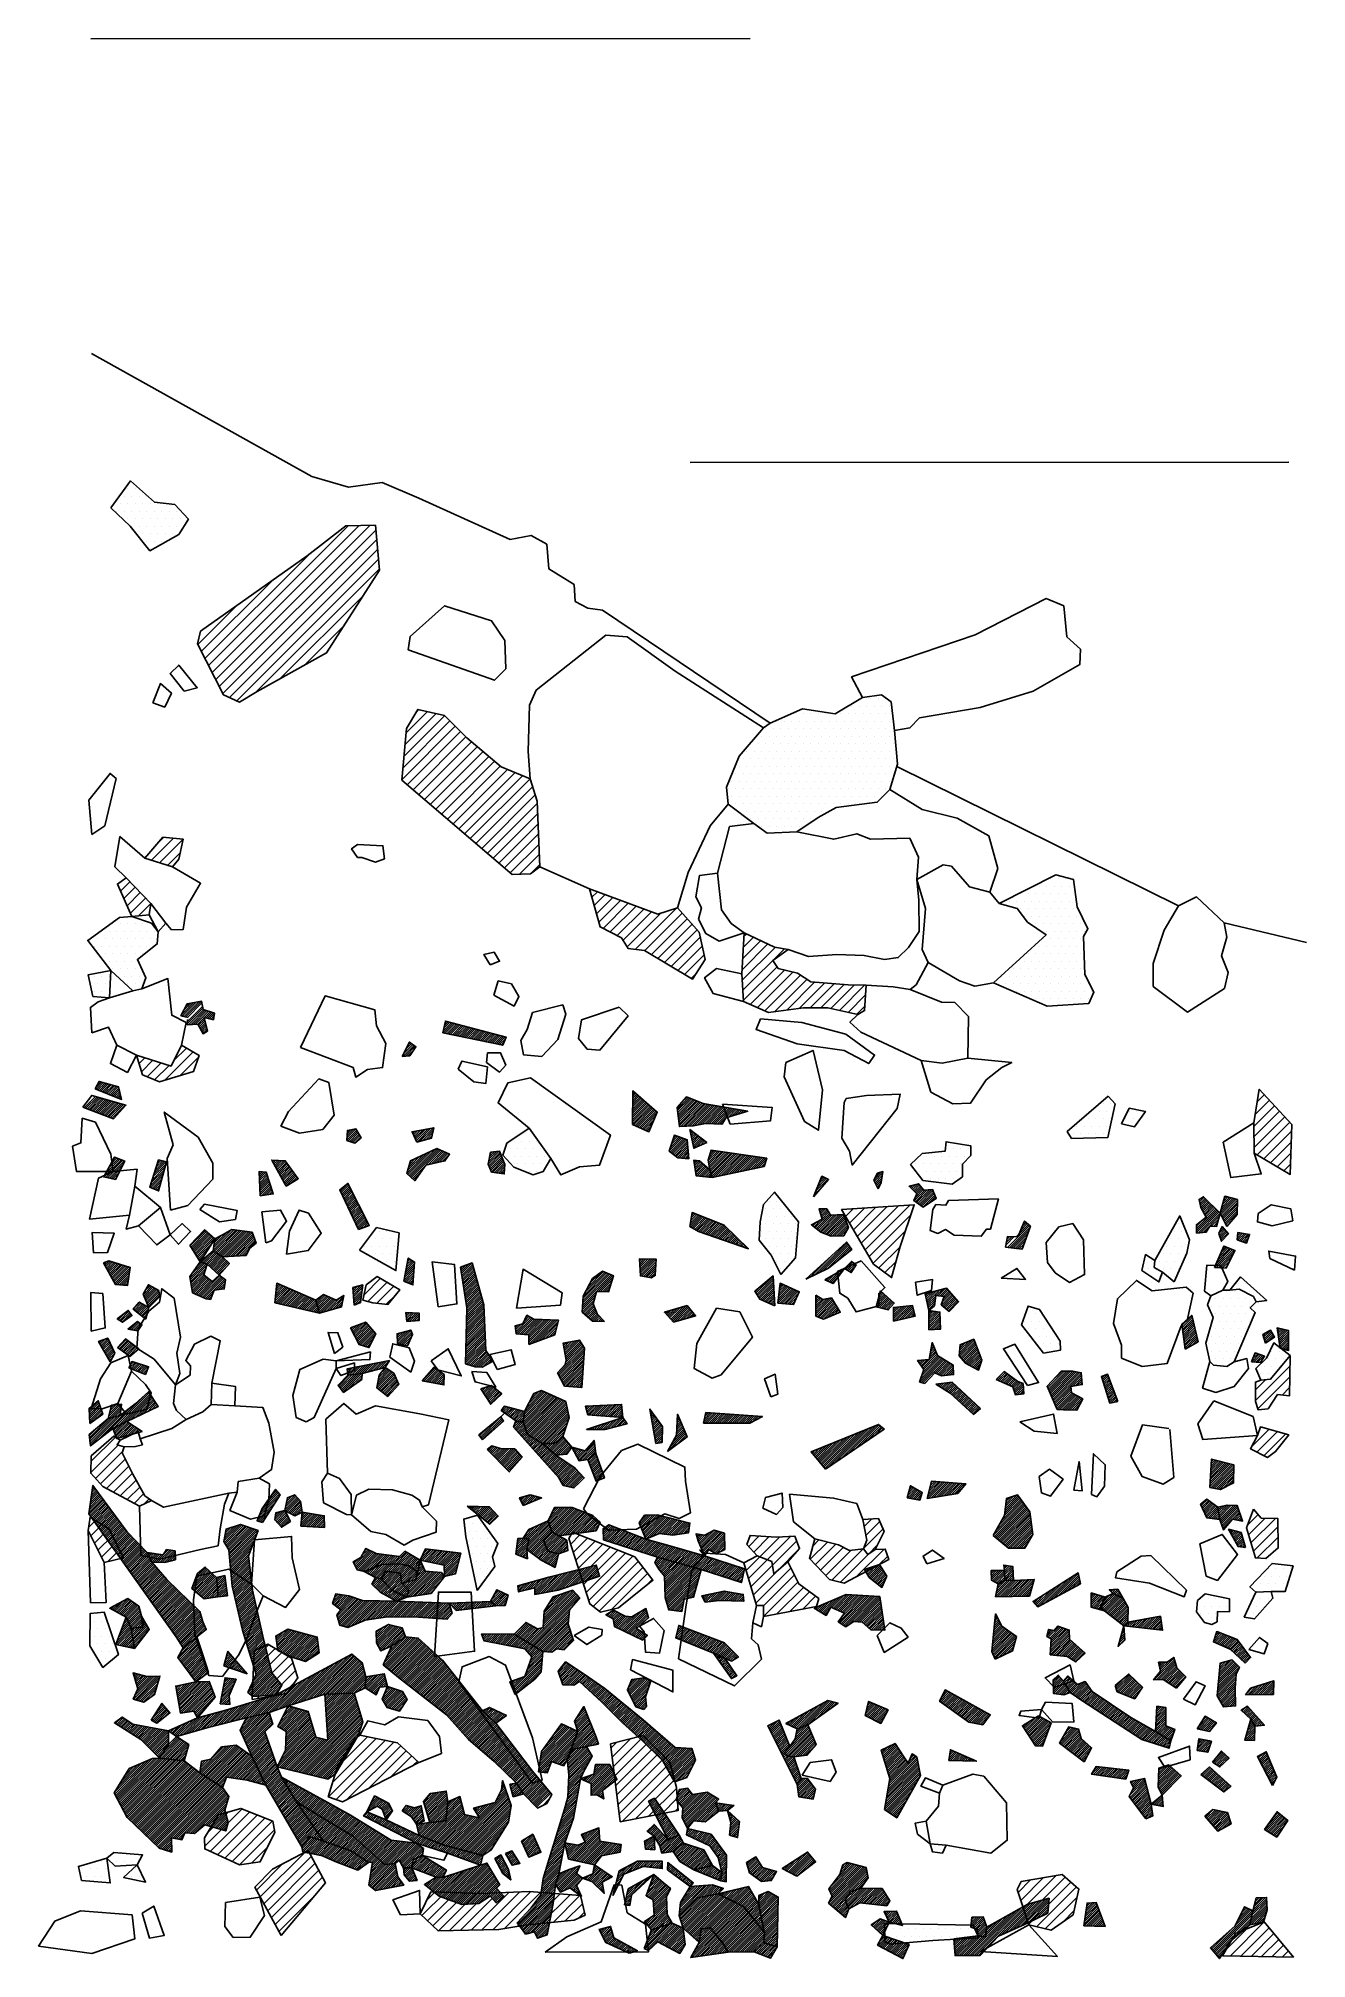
# Model space of a CAD drawing. Header units: metres. Extents: x -2.09 to 0.03, y -17.5 to -14.3.
import ezdxf

# ---------------------------------------------------------------- set-up
doc = ezdxf.new("R2010")
doc.units = ezdxf.units.M
doc.header["$LTSCALE"] = 25
doc.header["$MEASUREMENT"] = 0
doc.linetypes.add('STRICHPUNKTX2', pattern=[2, 1, -0.5, 0, -0.5])
doc.layers.get('0').update_dxf_attribs({"linetype": 'CONTINUOUS'})
for name, color, linetype in [('BEFUND', 1, 'CONTINUOUS'), ('FEUER', 1, 'CONTINUOUS'), ('GRABUNGSGRENZE', 3, 'STRICHPUNKTX2'), ('KNOCHEN', 2, 'CONTINUOUS'), ('KNOCHENSCHRAFF', 2, 'CONTINUOUS'), ('STEINE', 4, 'CONTINUOUS'), ('STEINESCHRAFF', 4, 'CONTINUOUS')]:
    doc.layers.add(name, color=color, linetype=linetype)

# ---------------------------------------------------------------- blocks, each defined once
blk = doc.blocks.new('*X1')
at = {"color": 0}
for p, q in [((-200.22, -1675.6), (-197.95, -1673.33)), ((-200.2, -1675.93), (-197.8, -1673.53)), ((-200.16, -1675.18), (-198.1, -1673.13)), ((-200.1, -1674.77), (-198.25, -1672.92)), ((-200.05, -1676.13), (-197.65, -1673.74)), ((-200.04, -1674.36), (-198.4, -1672.72)), ((-199.98, -1673.95), (-198.55, -1672.52)), ((-199.93, -1673.54), (-198.7, -1672.31)), ((-199.9, -1676.34), (-197.5, -1673.94)), ((-199.87, -1673.12), (-198.85, -1672.11)), ((-199.81, -1672.71), (-199, -1671.91)), ((-199.75, -1672.3), (-199.15, -1671.7)), ((-199.69, -1671.89), (-199.31, -1671.5)), ((-199.63, -1671.48), (-199.46, -1671.3)), ((-199.76, -1676.55), (-197.35, -1674.14)), ((-199.61, -1676.75), (-197.2, -1674.35)), ((-199.46, -1676.96), (-197.05, -1674.55)), ((-199.31, -1677.17), (-196.9, -1674.75)), ((-199.17, -1677.37), (-196.75, -1674.96)), ((-199.02, -1677.58), (-196.6, -1675.16)), ((-198.87, -1677.79), (-196.45, -1675.36)), ((-198.73, -1678), (-196.3, -1675.57)), ((-198.58, -1678.2), (-196.15, -1675.77)), ((-198.43, -1678.41), (-196, -1675.97)), ((-198.29, -1678.62), (-195.85, -1676.18)), ((-198.14, -1678.82), (-195.7, -1676.38)), ((-197.99, -1679.03), (-195.55, -1676.58)), ((-197.85, -1679.24), (-195.4, -1676.79)), ((-197.7, -1679.44), (-195.25, -1676.99)), ((-197.55, -1679.65), (-195.1, -1677.19)), ((-197.41, -1679.86), (-194.95, -1677.4)), ((-197.26, -1680.06), (-194.8, -1677.6)), ((-197.11, -1680.27), (-194.65, -1677.8)), ((-196.97, -1680.48), (-194.5, -1678.01)), ((-196.82, -1680.68), (-194.35, -1678.21)), ((-196.67, -1680.89), (-194.2, -1678.41)), ((-196.53, -1681.1), (-194.05, -1678.62)), ((-196.38, -1681.3), (-193.89, -1678.82)), ((-196.23, -1681.51), (-193.72, -1679)), ((-196.09, -1681.72), (-193.55, -1679.18)), ((-195.94, -1681.92), (-193.38, -1679.36)), ((-195.79, -1682.13), (-193.2, -1679.54)), ((-195.65, -1682.34), (-193.03, -1679.72)), ((-195.5, -1682.55), (-192.86, -1679.9)), ((-195.35, -1682.75), (-192.69, -1680.09)), ((-195.21, -1682.96), (-192.51, -1680.27)), ((-195.06, -1683.17), (-192.34, -1680.45)), ((-194.91, -1683.37), (-192.17, -1680.63)), ((-194.77, -1683.58), (-192, -1680.81)), ((-194.62, -1683.79), (-191.82, -1680.99)), ((-194.47, -1683.99), (-191.65, -1681.17)), ((-194.33, -1684.2), (-191.48, -1681.35)), ((-194.18, -1684.41), (-191.31, -1681.53)), ((-194.03, -1684.61), (-191.13, -1681.72)), ((-193.89, -1684.82), (-190.96, -1681.9)), ((-193.74, -1685.03), (-190.79, -1682.08)), ((-193.59, -1685.23), (-190.62, -1682.26)), ((-193.45, -1685.44), (-190.48, -1682.48)), ((-193.3, -1685.65), (-190.36, -1682.71)), ((-193.15, -1685.85), (-190.24, -1682.94)), ((-193.01, -1686.06), (-190.12, -1683.18)), ((-192.86, -1686.27), (-190, -1683.41)), ((-192.71, -1686.47), (-189.88, -1683.64)), ((-192.56, -1686.68), (-189.76, -1683.88)), ((-192.42, -1686.89), (-189.6, -1684.07)), ((-192.27, -1687.1), (-189.44, -1684.26)), ((-192.12, -1687.3), (-189.27, -1684.45)), ((-191.98, -1687.51), (-189.11, -1684.64)), ((-191.83, -1687.72), (-188.95, -1684.83)), ((-191.68, -1687.92), (-188.78, -1685.02)), ((-191.54, -1688.13), (-188.62, -1685.21)), ((-191.39, -1688.34), (-188.46, -1685.4)), ((-191.24, -1688.54), (-188.29, -1685.59)), ((-191.1, -1688.75), (-188.13, -1685.78)), ((-190.95, -1688.96), (-187.97, -1685.97)), ((-190.8, -1689.16), (-187.8, -1686.16)), ((-190.66, -1689.37), (-187.64, -1686.35)), ((-190.51, -1689.58), (-187.48, -1686.55)), ((-190.36, -1689.78), (-187.32, -1686.74)), ((-190.22, -1689.99), (-187.14, -1686.91)), ((-190.07, -1690.2), (-186.96, -1687.09)), ((-189.92, -1690.4), (-186.78, -1687.26)), ((-189.78, -1690.61), (-186.6, -1687.44)), ((-189.63, -1690.82), (-186.42, -1687.61)), ((-189.48, -1691.02), (-186.24, -1687.78)), ((-189.34, -1691.23), (-186.06, -1687.96)), ((-189.19, -1691.44), (-185.88, -1688.13)), ((-189.04, -1691.65), (-185.7, -1688.3)), ((-188.9, -1691.85), (-185.52, -1688.48)), ((-188.75, -1692.06), (-185.34, -1688.65)), ((-188.6, -1692.27), (-185.16, -1688.83)), ((-188.46, -1692.47), (-184.98, -1689)), ((-188.31, -1692.68), (-184.8, -1689.17)), ((-188.16, -1692.89), (-184.62, -1689.35)), ((-188.02, -1693.09), (-184.44, -1689.52)), ((-187.87, -1693.3), (-184.26, -1689.69)), ((-187.72, -1693.51), (-184.08, -1689.87)), ((-187.58, -1693.71), (-183.9, -1690.04)), ((-187.43, -1693.92), (-183.72, -1690.22)), ((-187.28, -1694.13), (-183.55, -1690.39)), ((-187.14, -1694.33), (-183.37, -1690.56)), ((-186.99, -1694.54), (-183.19, -1690.74)), ((-186.84, -1694.75), (-183.01, -1690.91)), ((-186.7, -1694.95), (-182.83, -1691.08)), ((-186.55, -1695.16), (-182.65, -1691.26)), ((-186.4, -1695.37), (-182.47, -1691.43)), ((-186.26, -1695.57), (-182.29, -1691.61)), ((-186.11, -1695.78), (-182.11, -1691.78)), ((-185.96, -1695.99), (-181.93, -1691.95)), ((-185.82, -1696.2), (-181.75, -1692.13)), ((-185.67, -1696.4), (-181.67, -1692.4)), ((-185.53, -1696.62), (-181.6, -1692.68)), ((-185.4, -1696.84), (-181.52, -1692.96)), ((-185.26, -1697.05), (-181.45, -1693.24)), ((-185.12, -1697.27), (-181.38, -1693.52)), ((-184.98, -1697.48), (-181.3, -1693.8)), ((-184.85, -1697.7), (-181.2, -1694.05)), ((-184.71, -1697.92), (-181.08, -1694.29)), ((-184.57, -1698.13), (-180.97, -1694.53)), ((-183.11, -1697.03), (-180.85, -1694.77)), ((-181.47, -1695.74), (-180.74, -1695.01)), ((-185.31, -1699.93), (-182.12, -1696.75)), ((-185.28, -1699.55), (-182.21, -1696.48)), ((-185.16, -1700.14), (-182.03, -1697.01)), ((-185.01, -1700.34), (-181.95, -1697.27)), ((-184.88, -1698.8), (-183.11, -1697.03)), ((-184.86, -1700.55), (-181.86, -1697.54)), ((-184.71, -1700.75), (-181.77, -1697.8)), ((-184.56, -1700.95), (-181.68, -1698.07)), ((-184.41, -1701.16), (-181.59, -1698.33)), ((-184.26, -1701.36), (-181.5, -1698.6)), ((-184.11, -1701.56), (-181.41, -1698.86)), ((-183.96, -1701.77), (-181.32, -1699.13)), ((-183.81, -1701.97), (-181.23, -1699.39)), ((-164.47, -1707.02), (-157, -1699.55)), ((-163.94, -1706.85), (-156.37, -1699.27)), ((-163.42, -1706.68), (-156.18, -1699.44)), ((-192.84, -1702.51), (-192.74, -1702.41)), ((-192.76, -1702.78), (-192.46, -1702.49)), ((-192.67, -1703.05), (-192.18, -1702.56)), ((-192.59, -1703.33), (-191.9, -1702.64)), ((-192.51, -1703.6), (-191.62, -1702.71)), ((-192.43, -1703.87), (-191.34, -1702.79)), ((-183.66, -1702.18), (-181.15, -1699.66)), ((-183.51, -1702.38), (-181.07, -1699.93)), ((-183.36, -1702.58), (-180.98, -1700.2)), ((-183.21, -1702.79), (-180.9, -1700.47)), ((-183.06, -1702.99), (-180.82, -1700.74)), ((-182.92, -1703.19), (-180.73, -1701.01)), ((-182.77, -1703.4), (-180.65, -1701.28)), ((-182.62, -1703.6), (-180.57, -1701.55)), ((-182.47, -1703.81), (-180.48, -1701.82)), ((-181.39, -1703.09), (-180.4, -1702.09)), ((-168.17, -1708.25), (-162.36, -1702.44)), ((-167.63, -1708.06), (-161.59, -1702.02)), ((-167.08, -1707.87), (-160.83, -1701.61)), ((-166.56, -1707.7), (-160.06, -1701.2)), ((-166.03, -1707.53), (-159.3, -1700.79)), ((-165.51, -1707.36), (-158.53, -1700.38)), ((-164.99, -1707.19), (-157.77, -1699.97)), ((-162.9, -1706.51), (-155.99, -1699.6)), ((-162.38, -1706.35), (-155.79, -1699.76)), ((-161.86, -1706.18), (-155.6, -1699.92)), ((-161.33, -1706.01), (-155.41, -1700.09)), ((-160.85, -1705.88), (-155.22, -1700.25)), ((-160.49, -1705.87), (-155.03, -1700.41)), ((-160.12, -1705.86), (-154.84, -1700.57)), ((-159.76, -1705.85), (-154.7, -1700.79)), ((-159.39, -1705.84), (-154.62, -1701.07)), ((-159.03, -1705.83), (-154.55, -1701.34)), ((-158.67, -1705.81), (-154.47, -1701.62)), ((-158.3, -1705.8), (-154.39, -1701.89)), ((-157.94, -1705.79), (-154.31, -1702.17)), ((-157.57, -1705.78), (-154.24, -1702.45)), ((-157.21, -1705.77), (-154.16, -1702.72)), ((-192.84, -1706.76), (-189, -1702.91)), ((-192.63, -1706.2), (-189.37, -1702.93)), ((-192.56, -1706.83), (-188.63, -1702.9)), ((-192.34, -1704.14), (-191.07, -1702.86)), ((-192.32, -1705.53), (-189.74, -1702.95)), ((-192.29, -1706.91), (-188.48, -1703.1)), ((-192.26, -1704.41), (-190.79, -1702.94)), ((-192.18, -1704.68), (-190.48, -1702.98)), ((-192.1, -1704.95), (-190.11, -1702.96)), ((-192.02, -1706.99), (-188.63, -1703.6)), ((-191.74, -1707.07), (-188.78, -1704.11)), ((-191.47, -1707.15), (-188.93, -1704.61)), ((-191.19, -1707.23), (-189.08, -1705.11)), ((-190.23, -1706.62), (-189.23, -1705.62)), ((-185.77, -1704.63), (-185.68, -1704.55)), ((-185.71, -1704.93), (-185.24, -1704.45)), ((-185.66, -1705.23), (-184.79, -1704.36)), ((-185.61, -1705.53), (-184.34, -1704.27)), ((-185.55, -1705.83), (-183.89, -1704.17)), ((-185.5, -1706.13), (-183.45, -1704.08)), ((-185.45, -1706.43), (-183, -1703.98)), ((-185.39, -1706.73), (-182.55, -1703.89)), ((-185.34, -1707.03), (-182.16, -1703.85)), ((-185.29, -1707.33), (-181.79, -1703.84)), ((-185.23, -1707.63), (-181.42, -1703.82)), ((-185.18, -1707.93), (-181.05, -1703.8)), ((-185.12, -1708.23), (-180.68, -1703.79)), ((-185.07, -1708.53), (-180.31, -1703.77)), ((-185.02, -1708.83), (-180.13, -1703.94)), ((-184.91, -1709.08), (-180.03, -1704.2)), ((-184.49, -1709.01), (-179.94, -1704.46)), ((-184.07, -1708.94), (-179.84, -1704.72)), ((-183.65, -1708.88), (-179.75, -1704.98)), ((-183.23, -1708.81), (-179.65, -1705.24)), ((-182.81, -1708.74), (-179.56, -1705.5)), ((-182.66, -1708.95), (-179.47, -1705.76)), ((-172.19, -1709.44), (-168.48, -1705.73)), ((-171.73, -1709.33), (-167.72, -1705.32)), ((-171.26, -1709.22), (-166.95, -1704.91)), ((-170.8, -1709.11), (-166.18, -1704.5)), ((-170.33, -1709), (-165.42, -1704.08)), ((-169.81, -1708.83), (-164.65, -1703.67)), ((-169.27, -1708.64), (-163.89, -1703.26)), ((-168.72, -1708.44), (-163.12, -1702.85)), ((-156.84, -1705.76), (-154.08, -1703)), ((-156.48, -1705.75), (-154.1, -1703.37)), ((-156.12, -1705.74), (-154.12, -1703.75)), ((-155.47, -1705.45), (-154.15, -1704.12)), ((-154.79, -1705.12), (-154.17, -1704.5)), ((-189.7, -1710.33), (-187.5, -1708.14)), ((-189.64, -1709.92), (-187.66, -1707.94)), ((-189.47, -1710.46), (-187.34, -1708.33)), ((-189.25, -1710.59), (-187.18, -1708.52)), ((-189.02, -1710.71), (-187.02, -1708.71)), ((-189.01, -1708.94), (-187.82, -1707.75)), ((-188.39, -1707.96), (-187.99, -1707.56)), ((-187.88, -1709.93), (-186.86, -1708.91)), ((-182.53, -1709.17), (-179.37, -1706.01)), ((-182.4, -1709.4), (-179.28, -1706.27)), ((-182.27, -1709.62), (-180.13, -1707.48)), ((-182.16, -1711.99), (-179.26, -1709.08)), ((-181.67, -1711.85), (-178.77, -1708.95)), ((-181.18, -1711.71), (-178.29, -1708.82)), ((-180.69, -1711.58), (-177.8, -1708.69)), ((-180.21, -1711.45), (-177.31, -1708.55)), ((-179.73, -1711.33), (-176.8, -1708.4)), ((-179.26, -1711.21), (-176.29, -1708.24)), ((-178.79, -1711.09), (-175.79, -1708.09)), ((-178.31, -1710.97), (-175.28, -1707.93)), ((-177.84, -1710.85), (-174.77, -1707.78)), ((-177.36, -1710.73), (-174.26, -1707.62)), ((-176.89, -1710.61), (-173.75, -1707.46)), ((-176.42, -1710.48), (-173.24, -1707.31)), ((-175.94, -1710.36), (-172.73, -1707.15)), ((-175.47, -1710.24), (-172.22, -1707)), ((-174.99, -1710.12), (-171.71, -1706.84)), ((-174.61, -1712.92), (-170.8, -1709.11)), ((-174.52, -1710), (-171.21, -1706.69)), ((-174.5, -1713.16), (-170.33, -1709)), ((-174.39, -1713.4), (-170.13, -1709.15)), ((-174.05, -1709.88), (-170.7, -1706.53)), ((-173.58, -1709.77), (-170.19, -1706.38)), ((-173.12, -1709.66), (-169.68, -1706.22)), ((-172.65, -1709.55), (-169.17, -1706.07)), ((-195.83, -1710.8), (-194.86, -1709.83)), ((-195.61, -1710.94), (-194.53, -1709.86)), ((-195.39, -1711.07), (-194.32, -1710)), ((-195.17, -1711.21), (-194.11, -1710.14)), ((-194.95, -1711.35), (-193.89, -1710.28)), ((-194.74, -1711.48), (-193.68, -1710.42)), ((-194.52, -1711.62), (-193.47, -1710.56)), ((-194.3, -1711.75), (-193.25, -1710.7)), ((-194.08, -1711.89), (-193.04, -1710.84)), ((-193.87, -1712.02), (-192.78, -1710.94)), ((-193.65, -1712.16), (-192.48, -1710.99)), ((-193.43, -1712.3), (-192.18, -1711.05)), ((-193.21, -1712.43), (-191.89, -1711.1)), ((-192.99, -1712.57), (-191.59, -1711.16)), ((-192.78, -1712.7), (-191.29, -1711.22)), ((-192.56, -1712.84), (-190.99, -1711.27)), ((-192.34, -1712.97), (-190.7, -1711.33)), ((-192.12, -1713.11), (-190.4, -1711.39)), ((-191.91, -1713.25), (-190.1, -1711.44)), ((-191.69, -1713.38), (-189.8, -1711.5)), ((-191.49, -1713.54), (-189.51, -1711.55)), ((-191.31, -1713.72), (-189.21, -1711.61)), ((-191.14, -1713.89), (-188.91, -1711.67)), ((-190.96, -1714.07), (-188.61, -1711.72)), ((-190.79, -1714.25), (-188.32, -1711.78)), ((-190.61, -1714.42), (-188.02, -1711.83)), ((-190.43, -1714.6), (-187.72, -1711.89)), ((-190.26, -1714.78), (-187.42, -1711.95)), ((-190.08, -1714.96), (-187.13, -1712)), ((-189.9, -1715.13), (-186.96, -1712.19)), ((-186.87, -1712.1), (-186.68, -1711.91)), ((-186.66, -1712.24), (-186.03, -1711.62)), ((-186.45, -1712.39), (-185.39, -1711.33)), ((-186.24, -1712.53), (-184.75, -1711.04)), ((-186.03, -1712.68), (-184.1, -1710.75)), ((-185.82, -1712.82), (-183.46, -1710.46)), ((-185.58, -1712.93), (-182.82, -1710.17)), ((-185.09, -1712.8), (-182.17, -1709.88)), ((-184.61, -1712.66), (-181.68, -1709.74)), ((-184.12, -1712.53), (-181.19, -1709.6)), ((-183.63, -1712.39), (-180.71, -1709.47)), ((-183.14, -1712.26), (-180.22, -1709.34)), ((-182.65, -1712.12), (-179.74, -1709.21)), ((-182.14, -1709.84), (-182, -1709.71)), ((-175.05, -1711.95), (-172.65, -1709.55)), ((-174.94, -1712.19), (-172.19, -1709.44)), ((-174.83, -1712.43), (-171.73, -1709.33)), ((-174.76, -1711.3), (-173.12, -1709.66)), ((-174.72, -1712.68), (-171.26, -1709.22)), ((-174.36, -1710.55), (-173.58, -1709.77)), ((-174.28, -1713.65), (-170.05, -1709.42)), ((-174.16, -1713.89), (-169.96, -1709.69)), ((-174.05, -1714.13), (-169.88, -1709.96)), ((-173.94, -1714.38), (-169.8, -1710.23)), ((-173.83, -1714.62), (-169.71, -1710.5)), ((-173.72, -1714.86), (-169.63, -1710.77)), ((-173.61, -1715.1), (-170.86, -1712.35)), ((-189.73, -1715.31), (-186.97, -1712.55)), ((-189.55, -1715.49), (-186.98, -1712.92)), ((-189.37, -1715.66), (-186.99, -1713.28)), ((-189.2, -1715.84), (-187, -1713.64)), ((-189.02, -1716.02), (-187.01, -1714)), ((-188.84, -1716.19), (-187.19, -1714.54)), ((-188.67, -1716.37), (-187.84, -1715.54)), ((-188.48, -1716.54), (-185.19, -1713.24)), ((-188.17, -1716.59), (-184.97, -1713.38)), ((-187.86, -1716.62), (-184.76, -1713.52)), ((-187.84, -1715.54), (-185.4, -1713.1)), ((-187.54, -1716.66), (-184.54, -1713.66)), ((-187.22, -1716.69), (-184.33, -1713.8)), ((-187.19, -1714.54), (-185.61, -1712.97)), ((-186.9, -1716.73), (-184.12, -1713.94)), ((-186.59, -1716.77), (-183.9, -1714.08)), ((-186.27, -1716.8), (-183.69, -1714.22)), ((-185.95, -1716.84), (-183.7, -1714.58)), ((-185.63, -1716.87), (-183.83, -1715.07)), ((-185.32, -1716.91), (-183.97, -1715.56)), ((-181.77, -1719.02), (-177.34, -1714.59)), ((-181.73, -1718.63), (-177.75, -1714.64)), ((-181.55, -1719.15), (-176.94, -1714.54)), ((-181.34, -1719.29), (-176.54, -1714.49)), ((-181.12, -1719.43), (-176.13, -1714.44)), ((-180.9, -1719.57), (-175.73, -1714.39)), ((-180.69, -1719.71), (-175.5, -1714.52)), ((-180.47, -1719.85), (-175.3, -1714.67)), ((-180.26, -1719.98), (-175.09, -1714.81)), ((-180.04, -1720.12), (-174.88, -1714.96)), ((-179.83, -1720.26), (-174.67, -1715.11)), ((-179.61, -1720.4), (-174.47, -1715.25)), ((-179.4, -1720.54), (-174.26, -1715.4)), ((-179.18, -1720.68), (-174.05, -1715.55)), ((-173.5, -1715.35), (-170.77, -1712.62)), ((-173.39, -1715.59), (-170.68, -1712.88)), ((-173.28, -1715.83), (-170.59, -1713.14)), ((-173.17, -1716.07), (-170.49, -1713.4)), ((-173.05, -1716.32), (-170.4, -1713.66)), ((-172.94, -1716.55), (-170.31, -1713.93)), ((-172.82, -1716.79), (-170.22, -1714.19)), ((-172.71, -1717.03), (-170.13, -1714.45)), ((-172.59, -1717.27), (-170.04, -1714.71)), ((-172.48, -1717.51), (-169.95, -1714.97)), ((-172.36, -1717.75), (-169.85, -1715.24)), ((-172.25, -1717.99), (-169.76, -1715.5)), ((-120.52, -1716.82), (-118.6, -1714.9)), ((-120.49, -1717.14), (-118.16, -1714.81)), ((-120.46, -1717.46), (-117.72, -1714.72)), ((-120.43, -1717.79), (-117.31, -1714.67)), ((-120.4, -1718.11), (-117.18, -1714.89)), ((-120.37, -1718.43), (-117.05, -1715.11)), ((-120.34, -1718.76), (-116.92, -1715.34)), ((-120.31, -1719.08), (-116.79, -1715.56)), ((-120.21, -1716.15), (-119.04, -1714.98)), ((-119.75, -1715.34), (-119.48, -1715.07)), ((-195.98, -1722.27), (-190.89, -1717.18)), ((-195.9, -1722.55), (-190.27, -1716.91)), ((-195.78, -1722.78), (-189.65, -1716.65)), ((-195.66, -1723.01), (-189.27, -1716.62)), ((-195.54, -1723.25), (-188.88, -1716.58)), ((-195.42, -1723.48), (-188.49, -1716.55)), ((-195.4, -1721.34), (-191.52, -1717.45)), ((-195.3, -1723.71), (-188.17, -1716.59)), ((-195.18, -1723.95), (-187.86, -1716.62)), ((-195.06, -1724.18), (-187.54, -1716.66)), ((-194.94, -1724.41), (-187.22, -1716.69)), ((-194.82, -1724.65), (-186.9, -1716.73)), ((-194.82, -1720.4), (-192.14, -1717.72)), ((-194.7, -1724.88), (-186.59, -1716.77)), ((-194.58, -1725.11), (-186.27, -1716.8)), ((-194.46, -1725.35), (-185.95, -1716.84)), ((-194.34, -1725.58), (-185.63, -1716.87)), ((-194.23, -1719.46), (-192.76, -1717.99)), ((-194.22, -1725.81), (-185.32, -1716.91)), ((-194.1, -1726.04), (-185, -1716.94)), ((-193.98, -1726.28), (-184.68, -1716.98)), ((-193.84, -1726.49), (-184.37, -1717.02)), ((-193.66, -1726.67), (-184.17, -1717.18)), ((-193.65, -1718.53), (-193.38, -1718.26)), ((-193.48, -1726.84), (-183.97, -1717.33)), ((-193.3, -1727.01), (-183.77, -1717.48)), ((-193.12, -1727.19), (-183.57, -1717.64)), ((-192.94, -1727.36), (-183.37, -1717.79)), ((-192.76, -1727.53), (-183.17, -1717.94)), ((-192.57, -1727.7), (-182.97, -1718.1)), ((-192.39, -1727.88), (-182.77, -1718.25)), ((-192.21, -1728.05), (-182.57, -1718.4)), ((-192.03, -1728.22), (-182.37, -1718.56)), ((-191.85, -1728.39), (-182.17, -1718.71)), ((-188.49, -1716.55), (-188.48, -1716.54)), ((-185, -1716.94), (-184.11, -1716.06)), ((-184.68, -1716.98), (-184.25, -1716.55)), ((-181.66, -1718.21), (-180.3, -1716.84)), ((-181.6, -1717.79), (-180.74, -1716.93)), ((-181.53, -1717.36), (-181.18, -1717.01)), ((-178.97, -1720.81), (-173.85, -1715.69)), ((-178.75, -1720.95), (-173.64, -1715.84)), ((-177.19, -1719.74), (-173.43, -1715.99)), ((-176.88, -1719.78), (-173.23, -1716.13)), ((-176.57, -1719.83), (-173.05, -1716.32)), ((-176.26, -1719.88), (-172.94, -1716.55)), ((-175.95, -1719.92), (-172.82, -1716.79)), ((-175.65, -1719.97), (-172.71, -1717.03)), ((-175.34, -1720.01), (-172.59, -1717.27)), ((-175.03, -1720.06), (-172.48, -1717.51)), ((-174.72, -1720.11), (-172.36, -1717.75)), ((-174.42, -1720.15), (-172.25, -1717.99)), ((-174.11, -1720.2), (-172.13, -1718.22)), ((-173.81, -1720.25), (-172.02, -1718.46)), ((-173.53, -1720.32), (-171.9, -1718.7)), ((-172.13, -1718.22), (-169.67, -1715.76)), ((-172.02, -1718.46), (-169.58, -1716.02)), ((-171.9, -1718.7), (-169.49, -1716.28)), ((-171.79, -1718.94), (-169.4, -1716.55)), ((-171.67, -1719.18), (-169.31, -1716.81)), ((-171.56, -1719.42), (-169.21, -1717.07)), ((-171.44, -1719.66), (-169.12, -1717.33)), ((-171.33, -1719.89), (-169.03, -1717.6)), ((-171.21, -1720.13), (-168.94, -1717.86)), ((-171.1, -1720.37), (-168.84, -1718.11)), ((-170.98, -1720.61), (-168.74, -1718.37)), ((-170.87, -1720.85), (-168.64, -1718.62)), ((-120.36, -1721.25), (-117.68, -1718.57)), ((-120.35, -1720.89), (-117.21, -1717.75)), ((-120.33, -1720.52), (-116.74, -1716.92)), ((-120.32, -1720.15), (-116.4, -1716.22)), ((-120.3, -1719.78), (-116.53, -1716)), ((-120.29, -1719.41), (-116.66, -1715.78)), ((-191.67, -1728.57), (-181.97, -1718.86)), ((-191.49, -1728.74), (-181.77, -1719.02)), ((-191.31, -1728.91), (-181.55, -1719.15)), ((-191.13, -1729.09), (-181.34, -1719.29)), ((-190.95, -1729.26), (-181.12, -1719.43)), ((-190.77, -1729.43), (-180.9, -1719.57)), ((-190.59, -1729.6), (-180.69, -1719.71)), ((-190.41, -1729.78), (-180.47, -1719.85)), ((-190.23, -1729.95), (-180.26, -1719.98)), ((-190.04, -1730.12), (-180.04, -1720.12)), ((-189.86, -1730.3), (-179.83, -1720.26)), ((-189.68, -1730.47), (-179.61, -1720.4)), ((-189.5, -1730.64), (-179.4, -1720.54)), ((-189.32, -1730.81), (-179.18, -1720.68)), ((-189.14, -1730.99), (-178.97, -1720.81)), ((-188.96, -1731.16), (-178.75, -1720.95)), ((-188.78, -1731.33), (-178.54, -1721.09)), ((-188.6, -1731.51), (-178.32, -1721.23)), ((-188.37, -1731.63), (-178.11, -1721.37)), ((-186.28, -1729.9), (-177.92, -1721.54)), ((-185.98, -1729.95), (-177.78, -1721.74)), ((-185.68, -1730), (-177.63, -1721.95)), ((-178.54, -1721.09), (-177.42, -1719.97)), ((-178.32, -1721.23), (-177.64, -1720.55)), ((-178.11, -1721.37), (-177.86, -1721.12)), ((-173.25, -1720.4), (-171.79, -1718.94)), ((-172.97, -1720.47), (-171.67, -1719.18)), ((-172.69, -1720.54), (-171.56, -1719.42)), ((-172.41, -1720.62), (-171.44, -1719.66)), ((-172.13, -1720.69), (-171.33, -1719.89)), ((-171.85, -1720.77), (-171.21, -1720.13)), ((-171.57, -1720.84), (-171.1, -1720.37)), ((-171.29, -1720.91), (-170.98, -1720.61)), ((-171.01, -1720.99), (-170.87, -1720.85)), ((-170.75, -1721.08), (-168.54, -1718.87)), ((-170.62, -1721.31), (-168.43, -1719.12)), ((-170.49, -1721.53), (-168.33, -1719.37)), ((-170.36, -1721.75), (-168.23, -1719.62)), ((-170.23, -1721.98), (-168.11, -1719.85)), ((-170.1, -1722.2), (-167.97, -1720.07)), ((-169.97, -1722.42), (-167.84, -1720.29)), ((-169.84, -1722.65), (-167.7, -1720.51)), ((-169.71, -1722.87), (-167.57, -1720.73)), ((-169.58, -1723.09), (-167.43, -1720.95)), ((-169.45, -1723.32), (-167.3, -1721.17)), ((-169.32, -1723.54), (-167.16, -1721.39)), ((-169.19, -1723.76), (-167.03, -1721.6)), ((-169.06, -1723.99), (-166.9, -1721.82)), ((-168.11, -1719.85), (-168.06, -1719.8)), ((-167.97, -1720.07), (-167.83, -1719.93)), ((-167.84, -1720.29), (-167.6, -1720.05)), ((-167.7, -1720.51), (-167.37, -1720.18)), ((-167.57, -1720.73), (-167.14, -1720.3)), ((-167.43, -1720.95), (-166.92, -1720.43)), ((-167.3, -1721.17), (-166.69, -1720.55)), ((-167.16, -1721.39), (-166.46, -1720.68)), ((-167.03, -1721.6), (-166.23, -1720.8)), ((-166.9, -1721.82), (-166, -1720.93)), ((-166.76, -1722.04), (-165.77, -1721.06)), ((-166.63, -1722.26), (-165.55, -1721.18)), ((-166.49, -1722.48), (-165.32, -1721.31)), ((-166.36, -1722.7), (-165.09, -1721.43)), ((-166.22, -1722.92), (-164.86, -1721.56)), ((-166.09, -1723.14), (-164.63, -1721.68)), ((-165.95, -1723.36), (-164.4, -1721.81)), ((-165.82, -1723.57), (-164.18, -1721.93)), ((-120.59, -1723.6), (-118.65, -1721.66)), ((-120.45, -1723.11), (-118.57, -1721.23)), ((-120.43, -1722.73), (-118.49, -1720.8)), ((-120.41, -1722.36), (-118.42, -1720.37)), ((-120.4, -1721.99), (-118.3, -1719.89)), ((-120.38, -1721.62), (-118.02, -1719.27)), ((-185.38, -1730.06), (-177.49, -1722.16)), ((-183.99, -1729.02), (-177.34, -1722.37)), ((-183.66, -1729.04), (-177.2, -1722.58)), ((-183.33, -1729.06), (-177.05, -1722.79)), ((-183, -1729.08), (-176.94, -1723.03)), ((-182.63, -1729.07), (-177.08, -1723.52)), ((-180.9, -1727.7), (-177.23, -1724.02)), ((-180.63, -1727.78), (-177.37, -1724.52)), ((-180.35, -1727.86), (-177.52, -1725.02)), ((-168.93, -1724.21), (-166.76, -1722.04)), ((-168.8, -1724.43), (-166.63, -1722.26)), ((-168.67, -1724.66), (-166.49, -1722.48)), ((-168.54, -1724.88), (-166.36, -1722.7)), ((-168.41, -1725.1), (-166.22, -1722.92)), ((-168.28, -1725.33), (-166.09, -1723.14)), ((-168.15, -1725.55), (-165.95, -1723.36)), ((-168.02, -1725.77), (-165.82, -1723.57)), ((-167.89, -1726), (-165.68, -1723.79)), ((-167.76, -1726.22), (-165.54, -1724.01)), ((-167.62, -1726.44), (-165.4, -1724.22)), ((-167.49, -1726.66), (-165.25, -1724.42)), ((-167.36, -1726.89), (-165.11, -1724.63)), ((-167.23, -1727.11), (-164.97, -1724.84)), ((-167.1, -1727.33), (-164.82, -1725.05)), ((-165.68, -1723.79), (-163.95, -1722.06)), ((-165.54, -1724.01), (-165.49, -1723.95)), ((-165.49, -1723.95), (-163.72, -1722.18)), ((-165.4, -1724.22), (-165.27, -1724.09)), ((-165.27, -1724.09), (-163.49, -1722.31)), ((-165.25, -1724.42), (-165.05, -1724.22)), ((-165.11, -1724.63), (-164.83, -1724.36)), ((-165.05, -1724.22), (-163.26, -1722.43)), ((-164.97, -1724.84), (-164.61, -1724.49)), ((-164.83, -1724.36), (-163.04, -1722.56)), ((-164.82, -1725.05), (-164.4, -1724.63)), ((-164.68, -1725.26), (-164.18, -1724.76)), ((-164.61, -1724.49), (-162.81, -1722.68)), ((-164.53, -1725.47), (-163.96, -1724.9)), ((-164.4, -1724.63), (-162.58, -1722.81)), ((-164.39, -1725.68), (-163.74, -1725.03)), ((-164.25, -1725.89), (-163.52, -1725.17)), ((-164.18, -1724.76), (-162.35, -1722.93)), ((-163.96, -1724.9), (-162.12, -1723.06)), ((-163.74, -1725.03), (-161.89, -1723.19)), ((-163.52, -1725.17), (-161.67, -1723.31)), ((-163.3, -1725.3), (-161.44, -1723.44)), ((-163.09, -1725.44), (-161.21, -1723.56)), ((-162.87, -1725.57), (-160.98, -1723.69)), ((-162.65, -1725.71), (-160.75, -1723.81)), ((-162.43, -1725.84), (-160.52, -1723.94)), ((-162.21, -1725.97), (-160.3, -1724.06)), ((-161.99, -1726.11), (-160.07, -1724.19)), ((-161.77, -1726.24), (-159.84, -1724.32)), ((-161.54, -1726.37), (-159.62, -1724.45)), ((-161.32, -1726.5), (-159.39, -1724.57)), ((-161.1, -1726.64), (-159.17, -1724.7)), ((-160.88, -1726.77), (-158.94, -1724.83)), ((-160.66, -1726.9), (-158.71, -1724.95)), ((-160.44, -1727.03), (-158.49, -1725.08)), ((-121.78, -1727.62), (-119.27, -1725.11)), ((-121.63, -1727.11), (-119.19, -1724.68)), ((-121.47, -1726.6), (-119.12, -1724.25)), ((-121.31, -1726.09), (-119.04, -1723.82)), ((-121.15, -1725.58), (-118.96, -1723.39)), ((-121, -1725.07), (-118.88, -1722.95)), ((-120.86, -1724.58), (-118.8, -1722.52)), ((-120.73, -1724.09), (-118.73, -1722.09)), ((-180.08, -1727.94), (-177.55, -1725.4)), ((-179.81, -1728.02), (-177.47, -1725.68)), ((-179.53, -1728.1), (-177.39, -1725.96)), ((-179.26, -1728.18), (-177.32, -1726.23)), ((-178.99, -1728.26), (-177.24, -1726.51)), ((-178.71, -1728.34), (-177.17, -1726.79)), ((-178.44, -1728.42), (-177.09, -1727.07)), ((-178.17, -1728.5), (-177.06, -1727.39)), ((-177.89, -1728.58), (-177.2, -1727.89)), ((-177.62, -1728.66), (-177.35, -1728.38)), ((-166.97, -1727.56), (-164.68, -1725.26)), ((-166.84, -1727.78), (-164.53, -1725.47)), ((-166.71, -1728), (-164.39, -1725.68)), ((-166.58, -1728.23), (-164.25, -1725.89)), ((-166.45, -1728.45), (-164.1, -1726.1)), ((-166.32, -1728.67), (-163.96, -1726.31)), ((-166.19, -1728.9), (-163.81, -1726.52)), ((-166.06, -1729.12), (-163.67, -1726.73)), ((-165.93, -1729.34), (-163.53, -1726.94)), ((-165.8, -1729.57), (-163.38, -1727.15)), ((-165.67, -1729.79), (-163.24, -1727.36)), ((-165.54, -1730.01), (-163.09, -1727.57)), ((-165.41, -1730.24), (-162.95, -1727.78)), ((-165.28, -1730.46), (-162.81, -1727.99)), ((-165.15, -1730.68), (-162.66, -1728.2)), ((-164.1, -1726.1), (-163.3, -1725.3)), ((-163.96, -1726.31), (-163.09, -1725.44)), ((-163.81, -1726.52), (-162.87, -1725.57)), ((-163.67, -1726.73), (-162.65, -1725.71)), ((-163.53, -1726.94), (-162.43, -1725.84)), ((-163.38, -1727.15), (-162.21, -1725.97)), ((-163.24, -1727.36), (-161.99, -1726.11)), ((-163.09, -1727.57), (-161.77, -1726.24)), ((-162.95, -1727.78), (-161.54, -1726.37)), ((-162.81, -1727.99), (-161.32, -1726.5)), ((-162.66, -1728.2), (-161.1, -1726.64)), ((-162.52, -1728.41), (-160.88, -1726.77)), ((-162.37, -1728.62), (-160.66, -1726.9)), ((-162.23, -1728.83), (-160.44, -1727.03)), ((-162.09, -1729.03), (-160.22, -1727.17)), ((-161.94, -1729.24), (-160, -1727.3)), ((-161.8, -1729.45), (-159.78, -1727.43)), ((-161.65, -1729.66), (-159.56, -1727.56)), ((-161.51, -1729.87), (-159.33, -1727.7)), ((-161.37, -1730.08), (-159.11, -1727.83)), ((-161.22, -1730.29), (-158.89, -1727.96)), ((-161.03, -1730.45), (-158.67, -1728.09)), ((-160.76, -1730.54), (-158.45, -1728.23)), ((-160.5, -1730.63), (-158.23, -1728.36)), ((-160.22, -1727.17), (-158.26, -1725.21)), ((-160, -1727.3), (-158.03, -1725.33)), ((-159.78, -1727.43), (-157.81, -1725.46)), ((-159.56, -1727.56), (-157.58, -1725.59)), ((-159.33, -1727.7), (-157.35, -1725.72)), ((-159.11, -1727.83), (-157.13, -1725.84)), ((-158.89, -1727.96), (-156.9, -1725.97)), ((-158.67, -1728.09), (-156.67, -1726.1)), ((-158.45, -1728.23), (-156.45, -1726.23)), ((-158.23, -1728.36), (-156.23, -1726.36)), ((-158.01, -1728.49), (-156.01, -1726.5)), ((-157.79, -1728.62), (-155.79, -1726.63)), ((-157.57, -1728.76), (-155.57, -1726.76)), ((-157.34, -1728.89), (-155.35, -1726.9)), ((-157.12, -1729.02), (-155.13, -1727.03)), ((-156.9, -1729.15), (-154.91, -1727.16)), ((-156.68, -1729.29), (-154.69, -1727.3)), ((-156.46, -1729.42), (-154.47, -1727.43)), ((-156.25, -1729.56), (-154.25, -1727.57)), ((-156.06, -1729.73), (-154.03, -1727.7)), ((-155.88, -1729.9), (-153.81, -1727.83)), ((-155.69, -1730.06), (-153.59, -1727.97)), ((-155.51, -1730.23), (-153.37, -1728.1)), ((-155.32, -1730.4), (-153.15, -1728.23)), ((-155.13, -1730.57), (-152.93, -1728.37)), ((-122.73, -1730.69), (-120.02, -1727.99)), ((-122.57, -1730.18), (-119.84, -1727.44)), ((-122.42, -1729.67), (-119.65, -1726.9)), ((-122.26, -1729.16), (-119.5, -1726.4)), ((-122.1, -1728.65), (-119.43, -1725.97)), ((-121.94, -1728.13), (-119.35, -1725.54)), ((-117.6, -1730.51), (-115.31, -1728.23)), ((-188.1, -1731.72), (-186.48, -1730.09)), ((-187.83, -1731.8), (-186.47, -1730.44)), ((-187.57, -1731.89), (-186.46, -1730.78)), ((-187.3, -1731.97), (-186.46, -1731.13)), ((-187.03, -1732.06), (-186.45, -1731.48)), ((-185.08, -1730.11), (-184.46, -1729.48)), ((-184.78, -1730.16), (-184.73, -1730.11)), ((-165.02, -1730.91), (-162.52, -1728.41)), ((-164.89, -1731.13), (-163.66, -1729.91)), ((-164.76, -1731.35), (-164.66, -1731.25)), ((-164.7, -1731.65), (-162.89, -1729.84)), ((-164.66, -1731.25), (-163.16, -1729.75)), ((-164.65, -1731.95), (-162.62, -1729.93)), ((-164.58, -1732.24), (-162.36, -1730.01)), ((-164.27, -1732.28), (-162.09, -1730.1)), ((-163.96, -1732.32), (-161.83, -1730.19)), ((-163.66, -1729.91), (-163.42, -1729.66)), ((-163.65, -1732.37), (-161.56, -1730.28)), ((-163.42, -1729.66), (-162.37, -1728.62)), ((-163.35, -1732.42), (-161.29, -1730.36)), ((-163.16, -1729.75), (-162.23, -1728.83)), ((-163.06, -1732.48), (-161.03, -1730.45)), ((-162.89, -1729.84), (-162.09, -1729.03)), ((-162.76, -1732.54), (-160.76, -1730.54)), ((-162.62, -1729.93), (-161.94, -1729.24)), ((-162.47, -1732.6), (-160.5, -1730.63)), ((-162.36, -1730.01), (-161.8, -1729.45)), ((-162.18, -1732.66), (-160.24, -1730.72)), ((-162.09, -1730.1), (-161.65, -1729.66)), ((-161.89, -1732.73), (-159.97, -1730.81)), ((-161.83, -1730.19), (-161.51, -1729.87)), ((-161.6, -1732.79), (-159.71, -1730.9)), ((-161.56, -1730.28), (-161.37, -1730.08)), ((-161.3, -1732.85), (-159.45, -1730.99)), ((-161.29, -1730.36), (-161.22, -1730.29)), ((-161.06, -1732.96), (-159.18, -1731.08)), ((-160.82, -1733.07), (-158.92, -1731.17)), ((-160.58, -1733.18), (-158.66, -1731.26)), ((-160.34, -1733.3), (-158.39, -1731.35)), ((-160.24, -1730.72), (-158.01, -1728.49)), ((-160.1, -1733.41), (-158.13, -1731.44)), ((-159.97, -1730.81), (-157.79, -1728.62)), ((-159.86, -1733.52), (-157.87, -1731.53)), ((-159.71, -1730.9), (-157.57, -1728.76)), ((-159.45, -1730.99), (-157.34, -1728.89)), ((-159.18, -1731.08), (-157.12, -1729.02)), ((-158.92, -1731.17), (-156.9, -1729.15)), ((-158.66, -1731.26), (-156.68, -1729.29)), ((-158.39, -1731.35), (-156.46, -1729.42)), ((-158.13, -1731.44), (-156.25, -1729.56)), ((-157.87, -1731.53), (-156.06, -1729.73)), ((-157.6, -1731.62), (-155.88, -1729.9)), ((-157.34, -1731.71), (-155.69, -1730.06)), ((-157.08, -1731.8), (-155.51, -1730.23)), ((-156.81, -1731.89), (-155.32, -1730.4)), ((-156.55, -1731.99), (-155.13, -1730.57)), ((-156.34, -1732.12), (-154.95, -1730.73)), ((-156.13, -1732.27), (-154.76, -1730.9)), ((-155.92, -1732.41), (-154.57, -1731.07)), ((-155.71, -1732.56), (-154.39, -1731.24)), ((-155.5, -1732.71), (-154.2, -1731.4)), ((-155.3, -1732.85), (-154.02, -1731.57)), ((-154.95, -1730.73), (-152.71, -1728.5)), ((-154.76, -1730.9), (-152.49, -1728.63)), ((-154.57, -1731.07), (-152.27, -1728.77)), ((-154.39, -1731.24), (-152.05, -1728.9)), ((-154.2, -1731.4), (-151.83, -1729.03)), ((-154.02, -1731.57), (-151.61, -1729.17)), ((-153.83, -1731.74), (-151.39, -1729.3)), ((-153.64, -1731.91), (-151.17, -1729.43)), ((-153.46, -1732.07), (-150.95, -1729.57)), ((-153.27, -1732.24), (-150.73, -1729.7)), ((-153.08, -1732.41), (-150.51, -1729.84)), ((-152.9, -1732.57), (-150.29, -1729.97)), ((-152.71, -1732.74), (-150.07, -1730.1)), ((-152.53, -1732.91), (-149.85, -1730.23)), ((-152.34, -1733.08), (-149.53, -1730.27)), ((-152.15, -1733.24), (-149.22, -1730.31)), ((-151.97, -1733.41), (-148.9, -1730.35)), ((-151.78, -1733.58), (-148.59, -1730.39)), ((-151.59, -1733.75), (-148.27, -1730.42)), ((-151.41, -1733.91), (-147.96, -1730.46)), ((-151.22, -1734.08), (-147.64, -1730.5)), ((-151.04, -1734.25), (-147.33, -1730.54)), ((-150.7, -1734.27), (-147.01, -1730.58)), ((-150.32, -1734.23), (-146.7, -1730.62)), ((-149.93, -1734.2), (-146.38, -1730.66)), ((-149.54, -1734.17), (-146.07, -1730.69)), ((-148.91, -1733.89), (-145.75, -1730.73)), ((-148.44, -1733.78), (-145.52, -1730.85)), ((-148.32, -1734), (-145.32, -1731)), ((-148.19, -1734.23), (-145.12, -1731.16)), ((-148.06, -1734.46), (-144.92, -1731.32)), ((-147.94, -1734.68), (-144.72, -1731.47)), ((-123.84, -1734.28), (-121.13, -1731.56)), ((-123.68, -1733.76), (-121.05, -1731.13)), ((-123.52, -1733.25), (-120.97, -1730.69)), ((-123.36, -1732.74), (-120.78, -1730.15)), ((-123.2, -1732.23), (-120.59, -1729.61)), ((-123.05, -1731.71), (-120.4, -1729.07)), ((-122.89, -1731.2), (-120.21, -1728.53)), ((-120.96, -1730.69), (-120.96, -1730.69)), ((-120.89, -1730.98), (-120.66, -1730.74)), ((-120.83, -1731.26), (-120.36, -1730.8)), ((-120.76, -1731.55), (-120.06, -1730.85)), ((-120.69, -1731.83), (-119.76, -1730.91)), ((-120.62, -1732.12), (-119.47, -1730.96)), ((-120.55, -1732.4), (-119.17, -1731.02)), ((-120.49, -1732.69), (-118.87, -1731.07)), ((-120.42, -1732.97), (-118.4, -1730.95)), ((-120.35, -1733.26), (-117.77, -1730.68)), ((-120.19, -1733.46), (-115.25, -1728.51)), ((-119.9, -1733.52), (-115.23, -1728.85)), ((-119.61, -1733.58), (-115.21, -1729.18)), ((-119.32, -1733.64), (-115.18, -1729.51)), ((-119.03, -1733.7), (-115.16, -1729.84)), ((-118.74, -1733.77), (-115.14, -1730.17)), ((-118.44, -1733.83), (-115.02, -1730.41)), ((-118.15, -1733.89), (-114.72, -1730.46)), ((-118.06, -1729.55), (-117.61, -1729.11)), ((-117.94, -1729.79), (-117.04, -1728.89)), ((-117.86, -1733.95), (-114.41, -1730.51)), ((-117.83, -1730.03), (-116.46, -1728.67)), ((-117.71, -1730.27), (-115.89, -1728.45)), ((-117.57, -1734.02), (-114.11, -1730.55)), ((-117.28, -1734.08), (-113.8, -1730.6)), ((-116.99, -1734.14), (-113.5, -1730.65)), ((-116.7, -1734.2), (-113.19, -1730.7)), ((-116.4, -1734.26), (-112.89, -1730.75)), ((-114.63, -1732.84), (-112.58, -1730.8)), ((-114.18, -1732.75), (-112.28, -1730.84)), ((-113.73, -1732.65), (-111.97, -1730.89)), ((-113.28, -1732.56), (-111.67, -1730.94)), ((-112.83, -1732.46), (-111.6, -1731.23)), ((-186.76, -1732.14), (-186.44, -1731.83)), ((-186.49, -1732.23), (-186.44, -1732.17)), ((-159.61, -1733.63), (-157.6, -1731.62)), ((-159.37, -1733.75), (-157.34, -1731.71)), ((-159.13, -1733.85), (-157.08, -1731.8)), ((-158.87, -1733.95), (-156.81, -1731.89)), ((-158.61, -1734.05), (-156.55, -1731.99)), ((-158.35, -1734.14), (-156.34, -1732.12)), ((-158.1, -1734.24), (-156.13, -1732.27)), ((-157.84, -1734.34), (-155.92, -1732.41)), ((-157.58, -1734.43), (-155.71, -1732.56)), ((-157.33, -1734.53), (-155.5, -1732.71)), ((-157.07, -1734.62), (-155.3, -1732.85)), ((-156.81, -1734.72), (-155.09, -1733)), ((-156.56, -1734.82), (-154.88, -1733.14)), ((-156.3, -1734.91), (-154.67, -1733.29)), ((-156.04, -1735.01), (-154.46, -1733.43)), ((-155.78, -1735.11), (-154.26, -1733.58)), ((-155.53, -1735.2), (-154.05, -1733.72)), ((-155.09, -1733), (-153.83, -1731.74)), ((-154.88, -1733.14), (-153.64, -1731.91)), ((-154.7, -1734.73), (-153.84, -1733.87)), ((-154.67, -1733.29), (-153.46, -1732.07)), ((-154.46, -1733.43), (-153.27, -1732.24)), ((-154.26, -1733.58), (-153.08, -1732.41)), ((-154.05, -1733.72), (-152.9, -1732.57)), ((-153.84, -1733.87), (-152.71, -1732.74)), ((-153.59, -1733.98), (-152.53, -1732.91)), ((-153.54, -1737.46), (-150.32, -1734.23)), ((-153.52, -1737.79), (-149.93, -1734.2)), ((-153.48, -1737.05), (-150.7, -1734.27)), ((-153.42, -1736.63), (-151.04, -1734.25)), ((-153.36, -1736.22), (-151.22, -1734.08)), ((-153.33, -1737.95), (-149.54, -1734.17)), ((-153.3, -1735.8), (-151.41, -1733.91)), ((-153.23, -1735.39), (-151.59, -1733.75)), ((-153.21, -1733.95), (-152.34, -1733.08)), ((-153.17, -1734.97), (-151.78, -1733.58)), ((-153.13, -1738.11), (-149.2, -1734.18)), ((-153.11, -1734.55), (-151.97, -1733.41)), ((-153.05, -1734.14), (-152.15, -1733.24)), ((-152.94, -1738.27), (-149.14, -1734.48)), ((-152.74, -1738.43), (-149.08, -1734.77)), ((-147.75, -1734.86), (-144.53, -1731.63)), ((-147.4, -1734.86), (-146.24, -1733.69)), ((-147.05, -1734.86), (-146.3, -1734.11)), ((-146.7, -1734.86), (-146.37, -1734.53)), ((-146.37, -1734.53), (-144.62, -1732.79)), ((-146.36, -1734.88), (-144.41, -1732.92)), ((-146.3, -1734.11), (-145.28, -1733.09)), ((-146.24, -1733.69), (-145.96, -1733.42)), ((-146.11, -1734.98), (-144.19, -1733.06)), ((-145.96, -1733.42), (-144.53, -1731.98)), ((-145.85, -1735.07), (-143.97, -1733.19)), ((-145.59, -1735.17), (-143.75, -1733.33)), ((-145.34, -1735.27), (-143.53, -1733.46)), ((-145.28, -1733.09), (-144.58, -1732.39)), ((-145.08, -1735.36), (-143.31, -1733.6)), ((-144.82, -1735.46), (-143.09, -1733.73)), ((-144.57, -1735.56), (-142.88, -1733.87)), ((-144.31, -1735.65), (-142.66, -1734)), ((-144.05, -1735.75), (-142.44, -1734.14)), ((-143.8, -1735.85), (-142.22, -1734.27)), ((-143.54, -1735.94), (-142, -1734.41)), ((-143.28, -1736.04), (-141.78, -1734.54)), ((-143.03, -1736.14), (-141.56, -1734.68)), ((-141.11, -1739.88), (-135.98, -1734.75)), ((-140.85, -1739.97), (-135.45, -1734.57)), ((-140.59, -1740.07), (-134.92, -1734.4)), ((-140.33, -1740.16), (-134.4, -1734.22)), ((-140.07, -1740.25), (-133.91, -1734.09)), ((-139.81, -1740.35), (-133.78, -1734.31)), ((-139.55, -1740.44), (-133.65, -1734.54)), ((-139.29, -1740.54), (-133.51, -1734.76)), ((-124.71, -1737.62), (-121.7, -1734.61)), ((-124.66, -1737.22), (-121.62, -1734.18)), ((-124.6, -1736.81), (-121.54, -1733.74)), ((-124.49, -1736.34), (-121.46, -1733.31)), ((-124.33, -1735.83), (-121.37, -1732.87)), ((-124.17, -1735.31), (-121.29, -1732.44)), ((-124.01, -1734.79), (-121.21, -1732)), ((-122.27, -1738.01), (-118.99, -1734.72)), ((-122.13, -1738.22), (-118.47, -1734.56)), ((-116.22, -1735.5), (-115.45, -1734.72)), ((-116.13, -1735.06), (-115.66, -1734.58)), ((-116.11, -1734.33), (-115.42, -1733.64)), ((-116.05, -1734.61), (-115.87, -1734.44)), ((-112.39, -1732.37), (-111.65, -1731.63)), ((-111.94, -1732.27), (-111.7, -1732.03)), ((-152.55, -1738.59), (-149.02, -1735.06)), ((-152.21, -1738.61), (-148.96, -1735.36)), ((-151.77, -1738.52), (-148.9, -1735.65)), ((-151.34, -1738.44), (-148.84, -1735.94)), ((-150.9, -1738.35), (-148.78, -1736.24)), ((-150.46, -1738.27), (-148.68, -1736.49)), ((-150.02, -1738.18), (-148.53, -1736.7)), ((-149.58, -1738.1), (-148.39, -1736.9)), ((-149.14, -1738.01), (-148.24, -1737.11)), ((-148.7, -1737.93), (-148.1, -1737.32)), ((-148.27, -1737.84), (-147.95, -1737.53)), ((-147.83, -1734.93), (-147.75, -1734.86)), ((-147.83, -1737.76), (-147.8, -1737.73)), ((-147.8, -1735.26), (-147.4, -1734.86)), ((-147.78, -1735.59), (-147.05, -1734.86)), ((-147.75, -1735.91), (-146.7, -1734.86)), ((-147.63, -1736.15), (-146.4, -1734.91)), ((-147.47, -1736.34), (-146.29, -1735.16)), ((-147.31, -1736.53), (-146.19, -1735.41)), ((-147.14, -1736.72), (-146.09, -1735.66)), ((-146.98, -1736.91), (-145.98, -1735.91)), ((-146.81, -1737.09), (-145.88, -1736.16)), ((-146.41, -1737.04), (-145.78, -1736.41)), ((-146, -1736.99), (-145.67, -1736.66)), ((-145.6, -1736.95), (-145.57, -1736.91)), ((-144.26, -1737.72), (-143.93, -1737.39)), ((-144.06, -1737.88), (-142.95, -1736.77)), ((-143.86, -1738.03), (-142.23, -1736.4)), ((-143.67, -1738.19), (-141.91, -1736.43)), ((-143.47, -1738.35), (-141.58, -1736.46)), ((-143.27, -1738.5), (-141.24, -1736.48)), ((-143.07, -1738.66), (-140.72, -1736.3)), ((-142.88, -1738.82), (-140.19, -1736.13)), ((-142.77, -1736.23), (-141.35, -1734.81)), ((-142.68, -1738.97), (-139.66, -1735.96)), ((-142.51, -1736.33), (-141.13, -1734.95)), ((-142.48, -1739.13), (-139.14, -1735.78)), ((-142.29, -1739.29), (-138.61, -1735.61)), ((-142.23, -1736.4), (-140.91, -1735.08)), ((-142.09, -1739.44), (-138.08, -1735.44)), ((-141.91, -1736.43), (-140.69, -1735.22)), ((-141.89, -1739.6), (-137.56, -1735.27)), ((-141.63, -1739.69), (-137.03, -1735.09)), ((-141.58, -1736.46), (-140.99, -1735.87)), ((-141.37, -1739.78), (-136.5, -1734.92)), ((-139.03, -1740.63), (-133.38, -1734.98)), ((-138.77, -1740.72), (-133.25, -1735.2)), ((-138.51, -1740.82), (-133.12, -1735.43)), ((-138.25, -1740.91), (-132.99, -1735.65)), ((-137.95, -1740.96), (-132.86, -1735.87)), ((-137.58, -1740.94), (-132.73, -1736.09)), ((-137.2, -1740.92), (-132.6, -1736.32)), ((-136.83, -1740.9), (-132.47, -1736.54)), ((-136.46, -1740.88), (-132.33, -1736.76)), ((-136.08, -1740.86), (-132.2, -1736.98)), ((-135.71, -1740.84), (-132.07, -1737.2)), ((-135.34, -1740.82), (-131.94, -1737.43)), ((-134.48, -1740.32), (-131.81, -1737.65)), ((-128.79, -1744.18), (-122.54, -1737.92)), ((-127.5, -1742.54), (-122.45, -1737.48)), ((-125.71, -1740.39), (-122.28, -1736.96)), ((-124.93, -1739.25), (-122.12, -1736.45)), ((-124.87, -1738.84), (-121.96, -1735.93)), ((-124.82, -1738.44), (-121.87, -1735.48)), ((-124.77, -1738.03), (-121.78, -1735.05)), ((-122.45, -1737.48), (-120.01, -1735.05)), ((-122.41, -1737.79), (-119.5, -1734.89)), ((-122.28, -1736.96), (-120.6, -1735.28)), ((-122.12, -1736.45), (-121.23, -1735.56)), ((-121.99, -1738.44), (-118.69, -1735.14)), ((-121.96, -1735.93), (-121.86, -1735.83)), ((-121.85, -1738.65), (-118.97, -1735.77)), ((-121.72, -1738.87), (-118.81, -1735.96)), ((-121.18, -1738.68), (-118.61, -1736.12)), ((-120.53, -1738.39), (-118.42, -1736.28)), ((-120.04, -1738.26), (-118.22, -1736.43)), ((-119.84, -1738.41), (-118.07, -1736.64)), ((-119.64, -1738.56), (-118.96, -1737.88)), ((-118.02, -1736.59), (-118.01, -1736.58)), ((-117.76, -1736.68), (-117.41, -1736.33)), ((-117.5, -1736.77), (-116.81, -1736.08)), ((-117.24, -1736.87), (-115.24, -1734.86)), ((-116.98, -1736.96), (-115.02, -1735.01)), ((-116.72, -1737.05), (-114.81, -1735.15)), ((-116.46, -1737.14), (-114.6, -1735.29)), ((-116.27, -1737.32), (-114.39, -1735.43)), ((-116.09, -1737.49), (-114.18, -1735.58)), ((-115.91, -1737.66), (-113.97, -1735.72)), ((-115.73, -1737.84), (-113.76, -1735.86)), ((-115.55, -1738.01), (-113.55, -1736)), ((-115.37, -1738.18), (-114.68, -1737.49)), ((-115.19, -1738.35), (-114.63, -1737.79)), ((-114.1, -1736.91), (-113.34, -1736.15)), ((-113.32, -1736.49), (-113.12, -1736.29)), ((-133.48, -1739.68), (-132.2, -1738.39)), ((-133.22, -1739.77), (-132.03, -1738.57)), ((-133.05, -1739.95), (-131.86, -1738.76)), ((-132.87, -1740.13), (-131.68, -1738.94)), ((-132.7, -1740.31), (-131.51, -1739.12)), ((-132.53, -1740.49), (-131.34, -1739.3)), ((-132.36, -1740.67), (-131.16, -1739.48)), ((-128.64, -1744.38), (-122.59, -1738.33)), ((-128.48, -1744.58), (-122.64, -1738.74)), ((-128.33, -1744.78), (-122.7, -1739.14)), ((-128.17, -1744.97), (-122.75, -1739.55)), ((-128.02, -1745.17), (-122.8, -1739.96)), ((-127.87, -1745.38), (-122.86, -1740.36)), ((-127.72, -1745.59), (-122.91, -1740.77)), ((-119.43, -1738.71), (-118.85, -1738.13)), ((-119.23, -1738.86), (-118.74, -1738.37)), ((-119.03, -1739.01), (-118.63, -1738.62)), ((-118.82, -1739.16), (-118.53, -1738.86)), ((-118.62, -1739.31), (-118.42, -1739.11)), ((-118.42, -1739.46), (-118.31, -1739.35)), ((-118.21, -1739.61), (-118.2, -1739.6)), ((-115.01, -1738.53), (-114.57, -1738.09)), ((-114.83, -1738.7), (-114.52, -1738.39)), ((-114.65, -1738.87), (-114.46, -1738.68)), ((-114.47, -1739.04), (-114.4, -1738.98)), ((-127.58, -1745.79), (-122.99, -1741.2)), ((-127.29, -1745.86), (-123.07, -1741.64)), ((-126.8, -1745.72), (-123.15, -1742.07)), ((-126.32, -1745.59), (-123.23, -1742.51)), ((-125.97, -1745.6), (-123.31, -1742.94)), ((-125.86, -1745.84), (-123.39, -1743.37)), ((-125.75, -1746.08), (-123.47, -1743.81)), ((-125.63, -1746.32), (-123.55, -1744.24)), ((-125.52, -1746.56), (-123.64, -1744.68)), ((-125.01, -1746.4), (-123.72, -1745.11)), ((-124.47, -1746.22), (-123.8, -1745.55)), ((-123.93, -1746.04), (-123.88, -1745.98))]:
    blk.add_line(p, q, dxfattribs=at)
blk = doc.blocks.new('*X2')
at = {"color": 0}
for p, q in [((-177.74, -1680.34), (-175.04, -1677.64)), ((-177.67, -1679.92), (-175.55, -1677.8)), ((-177.66, -1680.62), (-174.74, -1677.7)), ((-177.59, -1679.49), (-176.07, -1677.96)), ((-177.53, -1680.84), (-174.48, -1677.79)), ((-177.52, -1679.06), (-176.58, -1678.12)), ((-177.45, -1678.63), (-177.09, -1678.28)), ((-177.4, -1681.06), (-174.22, -1677.88)), ((-177.27, -1681.29), (-173.96, -1677.97)), ((-177.14, -1681.51), (-173.7, -1678.07)), ((-177.01, -1681.73), (-173.43, -1678.16)), ((-176.93, -1682.01), (-173.17, -1678.25)), ((-176.9, -1682.33), (-172.91, -1678.34)), ((-176.87, -1682.65), (-172.65, -1678.43)), ((-176.84, -1682.98), (-172.39, -1678.53)), ((-176.81, -1683.3), (-172.13, -1678.62)), ((-176.77, -1683.62), (-172.23, -1679.08)), ((-176.74, -1683.94), (-172.45, -1679.64)), ((-176.71, -1684.26), (-172.66, -1680.21)), ((-176.68, -1684.58), (-172.87, -1680.78)), ((-176.65, -1684.91), (-173.08, -1681.34)), ((-176.62, -1685.23), (-173.3, -1681.91)), ((-176.58, -1685.55), (-173.51, -1682.48)), ((-176.55, -1685.87), (-173.64, -1682.96)), ((-176.52, -1686.19), (-173.6, -1683.28)), ((-176.49, -1686.52), (-173.57, -1683.59)), ((-176.46, -1686.84), (-173.53, -1683.91)), ((-176.43, -1687.16), (-173.49, -1684.23)), ((-176.4, -1687.48), (-173.46, -1684.55)), ((-176.36, -1687.8), (-173.42, -1684.86)), ((-176.31, -1688.1), (-173.39, -1685.18)), ((-176.24, -1688.39), (-173.35, -1685.5)), ((-176.18, -1688.68), (-173.31, -1685.82)), ((-176.11, -1688.96), (-173.28, -1686.13)), ((-176.04, -1689.25), (-173.24, -1686.45)), ((-175.97, -1689.54), (-173.21, -1686.77)), ((-175.91, -1689.82), (-173.17, -1687.09)), ((-175.84, -1690.11), (-173.14, -1687.4)), ((-175.77, -1690.4), (-173.1, -1687.72)), ((-175.71, -1690.68), (-173.06, -1688.04)), ((-175.64, -1690.97), (-173.03, -1688.36)), ((-175.57, -1691.26), (-172.98, -1688.67)), ((-175.5, -1691.54), (-172.92, -1688.95)), ((-175.44, -1691.83), (-172.85, -1689.24)), ((-175.37, -1692.11), (-172.79, -1689.53)), ((-175.3, -1692.4), (-172.72, -1689.82)), ((-196.54, -1691.72), (-196, -1691.18)), ((-196.32, -1691.85), (-195.23, -1690.77)), ((-196.09, -1691.97), (-194.47, -1690.35)), ((-195.86, -1692.09), (-193.75, -1689.99)), ((-195.63, -1692.22), (-193.55, -1690.14)), ((-195.4, -1692.34), (-193.34, -1690.28)), ((-195.17, -1692.47), (-193.13, -1690.43)), ((-194.94, -1692.59), (-192.92, -1690.57)), ((-194.71, -1692.71), (-192.71, -1690.72)), ((-194.48, -1692.84), (-192.5, -1690.86)), ((-194.25, -1692.96), (-192.3, -1691.01)), ((-194.05, -1693.12), (-194.03, -1693.09)), ((-194.03, -1693.09), (-192.09, -1691.15)), ((-193.92, -1693.34), (-191.92, -1691.34)), ((-193.81, -1693.58), (-191.85, -1691.62)), ((-193.7, -1693.83), (-191.77, -1691.9)), ((-193.59, -1694.07), (-191.69, -1692.17)), ((-193.49, -1694.32), (-191.62, -1692.45)), ((-193.38, -1694.56), (-191.54, -1692.73)), ((-193.27, -1694.81), (-191.48, -1693.02)), ((-191.48, -1693.02), (-191.44, -1692.98)), ((-175.24, -1692.69), (-172.65, -1690.1)), ((-175.17, -1692.97), (-172.59, -1690.39)), ((-175.1, -1693.26), (-172.52, -1690.68)), ((-175.03, -1693.55), (-172.45, -1690.97)), ((-174.97, -1693.83), (-172.39, -1691.25)), ((-174.9, -1694.12), (-172.32, -1691.54)), ((-174.83, -1694.41), (-172.26, -1691.83)), ((-174.77, -1694.69), (-172.19, -1692.12)), ((-174.7, -1694.98), (-172.12, -1692.4)), ((-174.63, -1695.26), (-172.06, -1692.69)), ((-174.55, -1695.53), (-171.99, -1692.98)), ((-195.75, -1697.65), (-193.2, -1695.09)), ((-195.57, -1697.11), (-193.27, -1694.81)), ((-195.46, -1697.71), (-193.15, -1695.39)), ((-195.35, -1696.54), (-193.38, -1694.56)), ((-195.17, -1697.77), (-193.1, -1695.7)), ((-195.13, -1695.97), (-193.49, -1694.32)), ((-194.92, -1695.4), (-193.59, -1694.07)), ((-194.88, -1697.84), (-193.05, -1696)), ((-194.7, -1694.83), (-193.7, -1693.83)), ((-194.59, -1697.9), (-193, -1696.31)), ((-194.48, -1694.26), (-193.81, -1693.58)), ((-194.27, -1693.69), (-193.92, -1693.34)), ((-193.2, -1695.09), (-192.99, -1694.89)), ((-193.15, -1695.39), (-192.61, -1694.86)), ((-193.1, -1695.7), (-192.23, -1694.83)), ((-193.05, -1696), (-191.84, -1694.8)), ((-193, -1696.31), (-191.46, -1694.77)), ((-192.99, -1694.89), (-191.45, -1693.34)), ((-192.95, -1696.61), (-190.65, -1694.31)), ((-192.9, -1696.92), (-190.52, -1694.54)), ((-192.85, -1697.22), (-190.39, -1694.76)), ((-192.8, -1697.52), (-190.26, -1694.98)), ((-192.75, -1697.83), (-190.68, -1695.76)), ((-192.61, -1694.86), (-191.41, -1693.66)), ((-192.23, -1694.83), (-191.38, -1693.98)), ((-191.84, -1694.8), (-191.34, -1694.3)), ((-191.46, -1694.77), (-191.31, -1694.62)), ((-191.45, -1693.34), (-191.31, -1693.2)), ((-191.41, -1693.66), (-191.17, -1693.42)), ((-191.38, -1693.98), (-191.04, -1693.65)), ((-191.34, -1694.3), (-190.91, -1693.87)), ((-191.31, -1694.62), (-190.78, -1694.09)), ((-174.46, -1695.8), (-171.93, -1693.27)), ((-174.38, -1696.07), (-171.86, -1693.55)), ((-174.3, -1696.34), (-171.79, -1693.84)), ((-174.21, -1696.62), (-171.73, -1694.13)), ((-174.13, -1696.89), (-171.66, -1694.42)), ((-174.05, -1697.16), (-171.6, -1694.7)), ((-173.96, -1697.43), (-171.53, -1694.99)), ((-173.88, -1697.7), (-171.46, -1695.28)), ((-173.8, -1697.97), (-171.4, -1695.57)), ((-173.71, -1698.24), (-171.33, -1695.85)), ((-173.63, -1698.51), (-171.26, -1696.14)), ((-169.07, -1696.42), (-168.56, -1695.91)), ((-169.03, -1696.73), (-167.76, -1695.46)), ((-168.98, -1697.04), (-167.06, -1695.12)), ((-168.94, -1697.35), (-166.78, -1695.19)), ((-168.89, -1697.66), (-166.5, -1695.26)), ((-168.85, -1697.96), (-166.22, -1695.34)), ((-168.8, -1698.27), (-165.94, -1695.41)), ((-168.76, -1698.58), (-165.66, -1695.48)), ((-168.53, -1698.71), (-165.38, -1695.56)), ((-168.29, -1698.82), (-165.1, -1695.63)), ((-168.05, -1698.94), (-164.82, -1695.7)), ((-167.81, -1699.05), (-164.54, -1695.77)), ((-167.57, -1699.16), (-164.25, -1695.85)), ((-167.33, -1699.27), (-163.97, -1695.92)), ((-167.09, -1699.39), (-163.69, -1695.99)), ((-166.85, -1699.5), (-163.41, -1696.07)), ((-166.61, -1699.61), (-163.13, -1696.14)), ((-166.37, -1699.73), (-162.85, -1696.21)), ((-166.1, -1699.81), (-162.57, -1696.28)), ((-165.83, -1699.9), (-162.29, -1696.36)), ((-150.48, -1699.4), (-147.44, -1696.36)), ((-194.3, -1697.96), (-192.95, -1696.61)), ((-194.01, -1698.02), (-192.9, -1696.92)), ((-193.72, -1698.09), (-192.85, -1697.22)), ((-193.42, -1698.15), (-192.8, -1697.52)), ((-193.13, -1698.21), (-192.75, -1697.83)), ((-192.84, -1698.27), (-192.7, -1698.13)), ((-192.7, -1698.13), (-191.94, -1697.37)), ((-177.62, -1700.73), (-176.44, -1699.54)), ((-177.48, -1700.24), (-176.6, -1699.35)), ((-177.35, -1699.75), (-176.76, -1699.16)), ((-177.21, -1699.26), (-176.93, -1698.97)), ((-173.55, -1698.78), (-171.2, -1696.43)), ((-173.46, -1699.05), (-171.13, -1696.71)), ((-173.38, -1699.32), (-171.06, -1697)), ((-173.3, -1699.59), (-170.99, -1697.28)), ((-173.21, -1699.86), (-170.92, -1697.57)), ((-173.13, -1700.13), (-170.86, -1697.85)), ((-173.05, -1700.4), (-170.79, -1698.14)), ((-172.96, -1700.67), (-170.72, -1698.42)), ((-172.88, -1700.94), (-170.65, -1698.71)), ((-172.8, -1701.21), (-170.58, -1698.99)), ((-172.71, -1701.48), (-170.51, -1699.28)), ((-172.63, -1701.75), (-170.45, -1699.56)), ((-165.56, -1699.98), (-162.17, -1696.59)), ((-165.29, -1700.07), (-162.14, -1696.91)), ((-165.03, -1700.16), (-162.1, -1697.23)), ((-164.76, -1700.24), (-162.06, -1697.55)), ((-164.49, -1700.33), (-162.03, -1697.86)), ((-164.22, -1700.41), (-161.99, -1698.18)), ((-163.49, -1700.04), (-161.96, -1698.5)), ((-162.53, -1699.42), (-161.92, -1698.82)), ((-151.13, -1701.11), (-146.48, -1696.46)), ((-151.09, -1700.72), (-146.8, -1696.42)), ((-150.93, -1701.27), (-146.16, -1696.49)), ((-150.79, -1700.06), (-147.12, -1696.39)), ((-150.74, -1701.42), (-145.83, -1696.52)), ((-150.54, -1701.58), (-145.51, -1696.55)), ((-150.35, -1701.74), (-145.27, -1696.67)), ((-150.18, -1698.74), (-148.38, -1696.94)), ((-150.15, -1701.9), (-145.09, -1696.83)), ((-149.96, -1702.05), (-144.9, -1697)), ((-149.87, -1698.08), (-149.37, -1697.58)), ((-149.76, -1702.21), (-144.72, -1697.17)), ((-149.56, -1702.37), (-144.53, -1697.34)), ((-149.37, -1702.53), (-144.34, -1697.5)), ((-149.17, -1702.69), (-144.16, -1697.67)), ((-148.98, -1702.84), (-143.97, -1697.84)), ((-148.78, -1703), (-143.79, -1698.01)), ((-148.58, -1703.16), (-143.6, -1698.18)), ((-148.39, -1703.31), (-143.42, -1698.34)), ((-148.19, -1703.47), (-143.23, -1698.51)), ((-147.99, -1703.63), (-143.04, -1698.68)), ((-147.79, -1703.78), (-142.86, -1698.85)), ((-147.6, -1703.94), (-142.67, -1699.01)), ((-147.4, -1704.09), (-142.49, -1699.18)), ((-147.2, -1704.25), (-142.3, -1699.35)), ((-147, -1704.4), (-142.11, -1699.52)), ((-177.73, -1701.19), (-176.27, -1699.73)), ((-177.46, -1701.28), (-176.11, -1699.92)), ((-177.2, -1701.37), (-175.95, -1700.11)), ((-176.94, -1701.46), (-175.78, -1700.3)), ((-176.67, -1701.55), (-175.62, -1700.49)), ((-176.41, -1701.64), (-175.46, -1700.68)), ((-176.15, -1701.73), (-175.29, -1700.87)), ((-175.88, -1701.82), (-175.13, -1701.06)), ((-175.62, -1701.91), (-174.97, -1701.26)), ((-175.36, -1702), (-174.8, -1701.45)), ((-175.09, -1702.09), (-174.64, -1701.64)), ((-174.83, -1702.18), (-174.47, -1701.83)), ((-174.57, -1702.27), (-174.31, -1702.02)), ((-174.31, -1702.36), (-174.15, -1702.21)), ((-174.04, -1702.45), (-173.98, -1702.4)), ((-173.7, -1705.64), (-169.9, -1701.84)), ((-173.51, -1705.1), (-169.97, -1701.56)), ((-173.51, -1705.81), (-169.83, -1702.13)), ((-173.32, -1705.97), (-169.74, -1702.4)), ((-173.21, -1704.45), (-170.03, -1701.27)), ((-173.13, -1706.14), (-169.58, -1702.59)), ((-172.94, -1706.31), (-169.43, -1702.79)), ((-172.91, -1703.8), (-170.1, -1700.99)), ((-172.61, -1703.14), (-170.17, -1700.7)), ((-172.55, -1702.02), (-170.38, -1699.85)), ((-172.46, -1702.29), (-170.31, -1700.13)), ((-172.38, -1702.56), (-170.24, -1700.42)), ((-154.17, -1704.5), (-152.39, -1702.72)), ((-154.16, -1704.84), (-151.97, -1702.65)), ((-154.15, -1704.12), (-152.81, -1702.79)), ((-153.94, -1704.98), (-151.54, -1702.58)), ((-153.73, -1705.12), (-151.12, -1702.51)), ((-153.51, -1705.26), (-150.97, -1702.72)), ((-146.8, -1704.56), (-141.93, -1699.69)), ((-146.61, -1704.72), (-141.74, -1699.85)), ((-146.41, -1704.87), (-141.56, -1700.02)), ((-146.21, -1705.03), (-141.37, -1700.19)), ((-146.01, -1705.18), (-141.21, -1700.38)), ((-145.81, -1705.34), (-141.05, -1700.58)), ((-145.62, -1705.49), (-140.9, -1700.77)), ((-145.42, -1705.65), (-140.74, -1700.97)), ((-145.22, -1705.8), (-140.58, -1701.17)), ((-145.02, -1705.96), (-140.43, -1701.37)), ((-144.82, -1706.12), (-140.27, -1701.56)), ((-144.63, -1706.27), (-140.11, -1701.76)), ((-144.43, -1706.43), (-139.96, -1701.96)), ((-144.23, -1706.58), (-139.8, -1702.15)), ((-144.03, -1706.74), (-139.65, -1702.35)), ((-143.83, -1706.89), (-139.49, -1702.55)), ((-143.64, -1707.05), (-139.33, -1702.75)), ((-178.36, -1707.48), (-176.82, -1705.93)), ((-178.28, -1707.04), (-176.54, -1705.31)), ((-178.19, -1706.6), (-176.27, -1704.68)), ((-178.11, -1706.17), (-176, -1704.05)), ((-178.03, -1705.73), (-175.72, -1703.43)), ((-177.95, -1705.3), (-176.02, -1703.38)), ((-177.87, -1704.86), (-176.33, -1703.33)), ((-177.78, -1704.43), (-176.64, -1703.29)), ((-177.7, -1703.99), (-176.95, -1703.24)), ((-177.62, -1703.56), (-177.26, -1703.2)), ((-172.58, -1706.29), (-169.27, -1702.98)), ((-172.19, -1706.26), (-169.11, -1703.17)), ((-171.81, -1706.23), (-168.95, -1703.37)), ((-171.43, -1706.2), (-168.79, -1703.56)), ((-171.05, -1706.17), (-168.63, -1703.76)), ((-170.66, -1706.15), (-168.47, -1703.95)), ((-170.28, -1706.12), (-168.31, -1704.14)), ((-169.9, -1706.09), (-168.15, -1704.34)), ((-169.51, -1706.06), (-168.42, -1704.97)), ((-169.13, -1706.03), (-168.88, -1705.78)), ((-160.94, -1705.97), (-160.85, -1705.88)), ((-160.92, -1706.3), (-160.49, -1705.87)), ((-160.89, -1706.63), (-160.12, -1705.86)), ((-160.87, -1706.96), (-159.76, -1705.85)), ((-160.85, -1707.29), (-159.39, -1705.84)), ((-160.83, -1707.63), (-159.03, -1705.83)), ((-160.81, -1707.96), (-158.67, -1705.81)), ((-160.79, -1708.29), (-158.3, -1705.8)), ((-160.77, -1708.62), (-157.94, -1705.79)), ((-160.75, -1708.96), (-157.57, -1705.78)), ((-160.72, -1709.29), (-157.21, -1705.77)), ((-160.7, -1709.62), (-156.84, -1705.76)), ((-160.68, -1709.95), (-156.48, -1705.75)), ((-160.66, -1710.29), (-156.12, -1705.74)), ((-160.64, -1710.62), (-155.99, -1705.97)), ((-154.12, -1703.75), (-153.24, -1702.86)), ((-154.1, -1703.37), (-153.66, -1702.93)), ((-153.3, -1705.4), (-150.9, -1703)), ((-153.08, -1705.54), (-150.83, -1703.28)), ((-152.87, -1705.67), (-150.76, -1703.56)), ((-152.65, -1705.81), (-152.04, -1705.2)), ((-152.44, -1705.95), (-152.28, -1705.79)), ((-151.55, -1704.71), (-150.68, -1703.84)), ((-151.33, -1706.61), (-149.63, -1704.91)), ((-151.29, -1706.93), (-149.36, -1705)), ((-151.17, -1704.68), (-150.61, -1704.12)), ((-151.16, -1707.14), (-149.1, -1705.08)), ((-151.06, -1705.99), (-149.89, -1704.82)), ((-151.02, -1707.36), (-148.83, -1705.17)), ((-150.88, -1707.58), (-148.56, -1705.26)), ((-150.8, -1705.37), (-150.16, -1704.73)), ((-150.79, -1704.65), (-150.54, -1704.4)), ((-150.75, -1707.8), (-148.3, -1705.35)), ((-150.61, -1708.01), (-148.03, -1705.43)), ((-150.53, -1704.75), (-150.43, -1704.65)), ((-150.42, -1708.17), (-147.88, -1705.64)), ((-150.14, -1708.25), (-147.76, -1705.87)), ((-143.44, -1707.21), (-139.18, -1702.94)), ((-143.24, -1707.36), (-139.02, -1703.14)), ((-143.04, -1707.52), (-138.86, -1703.34)), ((-142.84, -1707.67), (-138.71, -1703.54)), ((-142.65, -1707.83), (-138.55, -1703.73)), ((-142.45, -1707.98), (-138.4, -1703.93)), ((-142.25, -1708.14), (-138.24, -1704.13)), ((-142.05, -1708.29), (-138.08, -1704.32)), ((-141.86, -1708.45), (-137.93, -1704.52)), ((-141.66, -1708.61), (-137.77, -1704.72)), ((-141.46, -1708.76), (-137.61, -1704.92)), ((-141.26, -1708.92), (-137.46, -1705.11)), ((-141.06, -1709.07), (-137.3, -1705.31)), ((-140.87, -1709.23), (-137.14, -1705.51)), ((-140.67, -1709.39), (-136.99, -1705.7)), ((-140.5, -1709.57), (-136.83, -1705.9)), ((-178.07, -1707.55), (-176.87, -1706.34)), ((-177.74, -1707.57), (-176.84, -1706.66)), ((-177.41, -1707.59), (-176.81, -1706.98)), ((-177.08, -1707.61), (-176.77, -1707.31)), ((-176.75, -1707.63), (-176.74, -1707.63)), ((-168.76, -1711.31), (-165.67, -1708.23)), ((-168.54, -1711.44), (-165.4, -1708.3)), ((-168.44, -1710.64), (-165.95, -1708.15)), ((-168.32, -1711.58), (-165.12, -1708.38)), ((-168.09, -1709.93), (-166.23, -1708.08)), ((-168.09, -1711.71), (-164.84, -1708.46)), ((-167.87, -1711.84), (-164.56, -1708.53)), ((-167.73, -1709.22), (-166.51, -1708)), ((-167.65, -1711.97), (-164.29, -1708.61)), ((-167.43, -1712.1), (-164.01, -1708.68)), ((-167.43, -1712.81), (-163.62, -1709)), ((-167.42, -1712.44), (-163.73, -1708.76)), ((-167.37, -1708.51), (-166.78, -1707.92)), ((-165.64, -1718.8), (-155.25, -1708.41)), ((-165.35, -1718.87), (-155.17, -1708.68)), ((-165.07, -1718.93), (-155.08, -1708.95)), ((-160.62, -1710.95), (-155.91, -1706.24)), ((-160.6, -1711.28), (-155.83, -1706.51)), ((-160.58, -1711.61), (-155.75, -1706.78)), ((-160.55, -1711.95), (-155.66, -1707.06)), ((-160.53, -1712.28), (-155.58, -1707.33)), ((-160.51, -1712.61), (-155.5, -1707.6)), ((-160.49, -1712.94), (-155.41, -1707.87)), ((-160.47, -1713.28), (-155.33, -1708.14)), ((-149.87, -1708.34), (-147.63, -1706.1)), ((-149.6, -1708.42), (-147.51, -1706.32)), ((-149.33, -1708.5), (-147.38, -1706.55)), ((-149.06, -1708.58), (-147.25, -1706.78)), ((-148.79, -1708.66), (-147.79, -1707.67)), ((-148.51, -1708.75), (-148.48, -1708.71)), ((-140.33, -1709.76), (-136.68, -1706.1)), ((-140.16, -1709.94), (-136.52, -1706.3)), ((-140, -1710.13), (-136.36, -1706.49)), ((-139.83, -1710.31), (-136.21, -1706.69)), ((-139.66, -1710.5), (-136.05, -1706.89)), ((-139.49, -1710.68), (-135.89, -1707.09)), ((-139.32, -1710.87), (-135.74, -1707.28)), ((-139.15, -1711.05), (-135.58, -1707.48)), ((-138.99, -1711.24), (-135.43, -1707.68)), ((-138.82, -1711.42), (-135.27, -1707.87)), ((-138.65, -1711.61), (-135.11, -1708.07)), ((-138.48, -1711.79), (-134.96, -1708.27)), ((-138.31, -1711.98), (-134.8, -1708.47)), ((-138.14, -1712.16), (-134.64, -1708.66)), ((-137.98, -1712.35), (-134.46, -1708.84)), ((-137.81, -1712.53), (-134.28, -1709.01)), ((-137.64, -1712.72), (-134.1, -1709.18)), ((-168.77, -1718.04), (-162.74, -1712.01)), ((-168.69, -1717.61), (-162.82, -1711.74)), ((-168.48, -1718.11), (-162.66, -1712.29)), ((-168.35, -1716.91), (-162.9, -1711.47)), ((-168, -1716.21), (-162.98, -1711.19)), ((-167.66, -1715.52), (-163.06, -1710.92)), ((-167.5, -1715.01), (-163.14, -1710.65)), ((-167.49, -1714.64), (-163.22, -1710.37)), ((-167.48, -1714.27), (-163.3, -1710.1)), ((-167.47, -1713.91), (-163.38, -1709.83)), ((-167.45, -1713.54), (-163.46, -1709.55)), ((-167.44, -1713.18), (-163.54, -1709.28)), ((-164.78, -1719), (-155, -1709.22)), ((-164.5, -1719.07), (-154.92, -1709.49)), ((-164.21, -1719.14), (-154.83, -1709.76)), ((-163.93, -1719.21), (-154.75, -1710.03)), ((-163.64, -1719.28), (-154.67, -1710.3)), ((-163.36, -1719.35), (-154.64, -1710.63)), ((-163.08, -1719.42), (-154.82, -1711.16)), ((-162.79, -1719.49), (-155, -1711.69)), ((-162.51, -1719.56), (-155.18, -1712.22)), ((-137.47, -1712.9), (-133.92, -1709.36)), ((-137.3, -1713.09), (-133.74, -1709.53)), ((-137.13, -1713.28), (-133.56, -1709.7)), ((-136.96, -1713.46), (-133.38, -1709.87)), ((-136.77, -1713.62), (-133.2, -1710.05)), ((-136.58, -1713.79), (-133.02, -1710.22)), ((-136.39, -1713.95), (-132.84, -1710.39)), ((-136.2, -1714.11), (-132.66, -1710.57)), ((-136.01, -1714.28), (-132.48, -1710.74)), ((-135.82, -1714.44), (-132.32, -1710.94)), ((-135.63, -1714.6), (-132.17, -1711.14)), ((-135.44, -1714.77), (-132.01, -1711.34)), ((-135.25, -1714.93), (-131.86, -1711.54)), ((-135.06, -1715.09), (-131.71, -1711.74)), ((-134.87, -1715.26), (-131.55, -1711.94)), ((-134.68, -1715.42), (-131.4, -1712.14)), ((-134.49, -1715.58), (-131.25, -1712.34)), ((-168.2, -1718.17), (-162.58, -1712.56)), ((-167.91, -1718.24), (-162.5, -1712.84)), ((-167.63, -1718.31), (-162.41, -1713.1)), ((-167.34, -1718.38), (-162.13, -1713.17)), ((-167.06, -1718.45), (-161.85, -1713.24)), ((-166.77, -1718.52), (-161.57, -1713.31)), ((-166.49, -1718.59), (-161.29, -1713.39)), ((-166.21, -1718.66), (-161.01, -1713.46)), ((-165.92, -1718.73), (-160.73, -1713.53)), ((-162.22, -1719.63), (-155.35, -1712.76)), ((-161.94, -1719.69), (-155.84, -1713.59)), ((-161.65, -1719.76), (-156.34, -1714.45)), ((-161.37, -1719.83), (-156.85, -1715.31)), ((-134.3, -1715.75), (-131.09, -1712.54)), ((-134.11, -1715.91), (-130.94, -1712.74)), ((-133.92, -1716.07), (-130.78, -1712.94)), ((-133.73, -1716.24), (-130.63, -1713.14)), ((-133.54, -1716.4), (-130.48, -1713.34)), ((-133.35, -1716.56), (-130.32, -1713.54)), ((-133.16, -1716.73), (-130.17, -1713.74)), ((-132.97, -1716.89), (-130.02, -1713.94)), ((-132.78, -1717.05), (-129.86, -1714.14)), ((-132.6, -1717.23), (-129.71, -1714.34)), ((-132.42, -1717.4), (-129.56, -1714.54)), ((-132.24, -1717.58), (-129.4, -1714.74)), ((-132.06, -1717.75), (-129.25, -1714.94)), ((-131.88, -1717.92), (-129.1, -1715.14)), ((-131.71, -1718.1), (-128.94, -1715.34)), ((-131.53, -1718.27), (-128.79, -1715.54)), ((-161.08, -1719.9), (-157.36, -1716.18)), ((-160.8, -1719.97), (-157.87, -1717.04)), ((-160.52, -1720.04), (-158.38, -1717.9)), ((-159.64, -1719.52), (-158.88, -1718.76)), ((-131.35, -1718.45), (-128.63, -1715.74)), ((-131.17, -1718.62), (-128.48, -1715.94)), ((-130.99, -1718.8), (-128.33, -1716.14)), ((-130.81, -1718.97), (-128.17, -1716.34)), ((-130.63, -1719.15), (-128.02, -1716.54)), ((-130.45, -1719.32), (-127.87, -1716.74)), ((-130.27, -1719.5), (-127.71, -1716.94)), ((-130.09, -1719.67), (-127.56, -1717.14)), ((-129.92, -1719.85), (-127.41, -1717.34)), ((-129.74, -1720.02), (-127.25, -1717.54)), ((-129.56, -1720.19), (-127.1, -1717.74)), ((-129.38, -1720.37), (-126.95, -1717.94)), ((-129.2, -1720.54), (-126.79, -1718.14)), ((-129.02, -1720.72), (-126.64, -1718.34)), ((-128.88, -1720.93), (-126.48, -1718.54)), ((-128.74, -1721.15), (-126.33, -1718.74)), ((-132.19, -1723.18), (-130.8, -1721.79)), ((-131.83, -1722.47), (-130.89, -1721.53)), ((-131.51, -1721.79), (-130.98, -1721.26)), ((-131.45, -1721.38), (-131.07, -1721)), ((-131.4, -1720.97), (-131.16, -1720.74)), ((-131.34, -1720.56), (-131.25, -1720.47)), ((-130.06, -1721.05), (-129.89, -1720.88)), ((-129.98, -1721.32), (-129.46, -1720.8)), ((-129.91, -1721.6), (-129.02, -1720.72)), ((-129.83, -1721.88), (-128.88, -1720.93)), ((-129.76, -1722.16), (-128.74, -1721.15)), ((-129.68, -1722.44), (-128.6, -1721.36)), ((-129.61, -1722.72), (-128.46, -1721.57)), ((-129.53, -1723), (-128.32, -1721.79)), ((-128.6, -1721.36), (-126.17, -1718.93)), ((-128.46, -1721.57), (-126.01, -1719.12)), ((-128.32, -1721.79), (-125.85, -1719.32)), ((-128.18, -1722), (-125.69, -1719.51)), ((-128.04, -1722.21), (-125.53, -1719.7)), ((-127.9, -1722.43), (-125.37, -1719.9)), ((-127.74, -1722.62), (-125.21, -1720.09)), ((-127.56, -1722.8), (-125.05, -1720.29)), ((-127.39, -1722.98), (-124.89, -1720.48)), ((-127.22, -1723.16), (-124.73, -1720.67)), ((-127.04, -1723.33), (-124.57, -1720.87)), ((-126.87, -1723.51), (-124.41, -1721.06)), ((-126.69, -1723.69), (-124.25, -1721.25)), ((-126.52, -1723.87), (-124.09, -1721.45)), ((-126.34, -1724.05), (-123.93, -1721.64)), ((-126.17, -1724.23), (-123.77, -1721.83)), ((-153.88, -1725.43), (-151.77, -1723.32)), ((-153.55, -1724.74), (-152, -1723.2)), ((-153.25, -1725.15), (-151.54, -1723.44)), ((-153.22, -1724.06), (-152.24, -1723.07)), ((-152.89, -1723.38), (-152.47, -1722.95)), ((-152.5, -1724.75), (-151.31, -1723.56)), ((-152.06, -1724.67), (-151.08, -1723.68)), ((-151.85, -1724.8), (-150.84, -1723.8)), ((-151.63, -1724.94), (-150.61, -1723.92)), ((-151.41, -1725.08), (-150.38, -1724.05)), ((-151.29, -1725.31), (-150.23, -1724.25)), ((-151.2, -1725.57), (-150.1, -1724.48)), ((-151.1, -1725.83), (-149.98, -1724.71)), ((-151, -1726.08), (-149.86, -1724.94)), ((-150.91, -1726.34), (-149.74, -1725.18)), ((-147.89, -1725.45), (-147.01, -1724.56)), ((-147.76, -1724.96), (-147.28, -1724.48)), ((-147.68, -1725.59), (-146.73, -1724.64)), ((-147.47, -1725.73), (-146.46, -1724.72)), ((-147.26, -1725.87), (-146.18, -1724.8)), ((-147.04, -1726.01), (-145.83, -1724.8)), ((-146.83, -1726.16), (-145.32, -1724.64)), ((-146.62, -1726.3), (-144.87, -1724.54)), ((-146.44, -1726.47), (-144.81, -1724.84)), ((-146.29, -1726.67), (-144.75, -1725.13)), ((-144.51, -1723.83), (-143.1, -1722.43)), ((-144.42, -1724.1), (-142.69, -1722.36)), ((-144.34, -1724.37), (-142.27, -1722.3)), ((-144.26, -1724.64), (-141.86, -1722.24)), ((-144.18, -1724.92), (-141.44, -1722.18)), ((-144.1, -1725.19), (-141.03, -1722.12)), ((-144.01, -1725.46), (-140.7, -1722.14)), ((-143.93, -1725.73), (-140.65, -1722.45)), ((-143.85, -1726), (-140.61, -1722.76)), ((-143.77, -1726.27), (-140.56, -1723.07)), ((-143.69, -1726.54), (-140.52, -1723.38)), ((-143.67, -1730.07), (-138.05, -1724.45)), ((-143.6, -1726.82), (-140.48, -1723.69)), ((-143.52, -1727.09), (-140.47, -1724.04)), ((-143.41, -1730.16), (-137.98, -1724.73)), ((-143.37, -1727.29), (-140.51, -1724.43)), ((-143.16, -1730.26), (-137.91, -1725.01)), ((-142.97, -1727.24), (-140.55, -1724.82)), ((-140.74, -1726.79), (-138.12, -1724.17)), ((-140.71, -1726.39), (-138.2, -1723.88)), ((-140.67, -1726), (-138.27, -1723.6)), ((-140.63, -1725.61), (-138.34, -1723.32)), ((-140.59, -1725.22), (-138.41, -1723.04)), ((-140.55, -1724.82), (-138.93, -1723.2)), ((-140.51, -1724.43), (-139.54, -1723.46)), ((-140.47, -1724.04), (-140.15, -1723.72)), ((-139.99, -1731.34), (-132.63, -1723.98)), ((-139.72, -1731.41), (-130.62, -1722.32)), ((-139.44, -1731.49), (-130.53, -1722.58)), ((-139.16, -1731.57), (-130.44, -1722.85)), ((-138.88, -1731.64), (-130.35, -1723.11)), ((-138.6, -1731.72), (-130.26, -1723.38)), ((-138.33, -1731.79), (-130.18, -1723.64)), ((-138.05, -1731.87), (-130.09, -1723.9)), ((-137.77, -1731.94), (-130, -1724.17)), ((-137.49, -1732.02), (-129.91, -1724.43)), ((-137.21, -1732.09), (-129.95, -1724.83)), ((-136.11, -1724.98), (-136.02, -1724.89)), ((-135.97, -1725.2), (-135.54, -1724.76)), ((-135.84, -1725.41), (-135.05, -1724.63)), ((-135.7, -1725.63), (-134.57, -1724.5)), ((-135.57, -1725.85), (-134.08, -1724.37)), ((-135.44, -1726.07), (-133.6, -1724.24)), ((-135.3, -1726.29), (-133.12, -1724.11)), ((-132.55, -1723.89), (-130.71, -1722.06)), ((-129.03, -1722.85), (-128.18, -1722)), ((-128.53, -1722.7), (-128.04, -1722.21)), ((-128.02, -1722.55), (-127.9, -1722.43)), ((-125.99, -1724.41), (-123.61, -1722.03)), ((-125.82, -1724.59), (-123.45, -1722.22)), ((-125.64, -1724.77), (-123.29, -1722.41)), ((-124.63, -1724.46), (-123.54, -1723.37)), ((-154.37, -1726.27), (-153.69, -1725.59)), ((-154.13, -1726.39), (-153.44, -1725.7)), ((-153.9, -1726.51), (-153.19, -1725.8)), ((-153.67, -1726.63), (-152.94, -1725.9)), ((-153.43, -1726.75), (-152.69, -1726.01)), ((-153.2, -1726.87), (-152.44, -1726.11)), ((-152.97, -1726.99), (-152.19, -1726.21)), ((-152.73, -1727.11), (-151.94, -1726.32)), ((-152.5, -1727.23), (-151.69, -1726.42)), ((-152.27, -1727.35), (-151.44, -1726.53)), ((-152.03, -1727.47), (-151.19, -1726.63)), ((-151.8, -1727.59), (-150.94, -1726.73)), ((-151.56, -1727.71), (-150.7, -1726.84)), ((-151.33, -1727.83), (-150.46, -1726.95)), ((-151.1, -1727.95), (-150.22, -1727.07)), ((-150.86, -1728.07), (-149.98, -1727.18)), ((-150.81, -1726.6), (-149.87, -1725.66)), ((-150.63, -1728.19), (-149.74, -1727.3)), ((-150.4, -1728.31), (-149.5, -1727.41)), ((-150.16, -1728.43), (-149.27, -1727.53)), ((-149.93, -1728.55), (-149.03, -1727.64)), ((-149.7, -1728.67), (-148.79, -1727.76)), ((-149.46, -1728.79), (-148.55, -1727.87)), ((-149.23, -1728.91), (-148.31, -1727.99)), ((-149, -1729.03), (-148.07, -1728.1)), ((-148.76, -1729.15), (-147.84, -1728.22)), ((-148.53, -1729.27), (-147.6, -1728.34)), ((-146.14, -1726.87), (-144.69, -1725.43)), ((-145.99, -1727.08), (-144.63, -1725.72)), ((-145.84, -1727.28), (-144.57, -1726.02)), ((-145.69, -1727.48), (-144.52, -1726.31)), ((-145.6, -1727.75), (-145.36, -1727.51)), ((-145.54, -1728.04), (-144.96, -1727.47)), ((-145.48, -1728.34), (-144.56, -1727.42)), ((-145.42, -1728.63), (-144.16, -1727.38)), ((-145.36, -1728.92), (-143.76, -1727.33)), ((-145.29, -1729.21), (-143.37, -1727.29)), ((-145.23, -1727.38), (-144.46, -1726.61)), ((-145.21, -1729.49), (-142.97, -1727.24)), ((-144.96, -1729.58), (-142.57, -1727.2)), ((-144.7, -1729.68), (-142.17, -1727.15)), ((-144.64, -1727.15), (-144.4, -1726.9)), ((-144.44, -1729.78), (-141.77, -1727.11)), ((-144.19, -1729.87), (-141.38, -1727.06)), ((-143.93, -1729.97), (-140.98, -1727.02)), ((-142.9, -1730.35), (-137.84, -1725.29)), ((-142.64, -1730.45), (-137.77, -1725.58)), ((-142.57, -1727.2), (-140.59, -1725.22)), ((-142.39, -1730.55), (-137.7, -1725.86)), ((-142.17, -1727.15), (-140.63, -1725.61)), ((-142.13, -1730.64), (-137.5, -1726.02)), ((-141.87, -1730.74), (-137.21, -1726.08)), ((-141.77, -1727.11), (-140.67, -1726)), ((-141.61, -1730.84), (-136.92, -1726.14)), ((-141.38, -1727.06), (-140.71, -1726.39)), ((-141.36, -1730.93), (-136.62, -1726.2)), ((-141.1, -1731.03), (-136.33, -1726.26)), ((-140.98, -1727.02), (-140.74, -1726.79)), ((-140.83, -1731.11), (-136.04, -1726.32)), ((-140.55, -1731.19), (-135.74, -1726.38)), ((-140.27, -1731.26), (-135.45, -1726.44)), ((-136.94, -1732.17), (-130.02, -1725.25)), ((-136.66, -1732.25), (-130.09, -1725.68)), ((-136.38, -1732.32), (-130.16, -1726.1)), ((-136.1, -1732.4), (-130.23, -1726.52)), ((-135.82, -1732.47), (-130.3, -1726.95)), ((-135.55, -1732.55), (-130.49, -1727.5)), ((-148.29, -1729.39), (-147.36, -1728.45)), ((-148.06, -1729.51), (-147.12, -1728.57)), ((-147.83, -1729.63), (-146.88, -1728.68)), ((-147.59, -1729.75), (-146.65, -1728.8)), ((-147.36, -1729.87), (-146.41, -1728.91)), ((-147.13, -1729.99), (-146.17, -1729.03)), ((-146.89, -1730.11), (-145.93, -1729.14)), ((-146.66, -1730.23), (-145.69, -1729.26)), ((-146.43, -1730.35), (-145.45, -1729.37)), ((-146.19, -1730.47), (-145.21, -1729.49)), ((-145.96, -1730.59), (-144.96, -1729.58)), ((-145.73, -1730.71), (-144.7, -1729.68)), ((-145.47, -1730.8), (-144.44, -1729.78)), ((-145.2, -1730.89), (-144.19, -1729.87)), ((-144.94, -1730.98), (-143.93, -1729.97)), ((-144.67, -1731.07), (-143.67, -1730.07)), ((-144.41, -1731.15), (-143.41, -1730.16)), ((-144.14, -1731.24), (-143.16, -1730.26)), ((-143.87, -1731.33), (-142.9, -1730.35)), ((-143.61, -1731.42), (-142.64, -1730.45)), ((-143.34, -1731.5), (-142.39, -1730.55)), ((-143.08, -1731.59), (-142.13, -1730.64)), ((-142.81, -1731.68), (-141.87, -1730.74)), ((-142.54, -1731.77), (-141.61, -1730.84)), ((-142.28, -1731.85), (-141.36, -1730.93)), ((-142.01, -1731.94), (-141.1, -1731.03)), ((-141.74, -1732.03), (-140.83, -1731.11)), ((-141.48, -1732.12), (-140.55, -1731.19)), ((-141.21, -1732.2), (-140.27, -1731.26)), ((-140.95, -1732.29), (-139.99, -1731.34)), ((-140.68, -1732.38), (-139.72, -1731.41)), ((-140.42, -1732.47), (-139.44, -1731.49)), ((-140.16, -1732.56), (-139.16, -1731.57)), ((-135.27, -1732.62), (-131.07, -1728.42)), ((-134.99, -1732.7), (-131.64, -1729.35)), ((-134.71, -1732.77), (-132.21, -1730.27)), ((-133.94, -1732.35), (-132.78, -1731.2)), ((-128.16, -1730.46), (-128.02, -1730.32)), ((-128.05, -1730.7), (-127.09, -1729.75)), ((-127.93, -1730.95), (-126.28, -1729.29)), ((-127.82, -1731.19), (-126.17, -1729.53)), ((-127.71, -1731.43), (-126.06, -1729.78)), ((-127.6, -1731.67), (-125.95, -1730.02)), ((-127.49, -1731.91), (-125.84, -1730.26)), ((-127.38, -1732.16), (-125.73, -1730.5)), ((-127.27, -1732.4), (-125.61, -1730.75)), ((-127.16, -1732.64), (-125.5, -1730.99)), ((-127.04, -1732.88), (-125.39, -1731.23)), ((-126.81, -1733), (-125.28, -1731.48)), ((-139.9, -1732.65), (-138.88, -1731.64)), ((-139.64, -1732.75), (-138.6, -1731.72)), ((-139.38, -1732.84), (-138.33, -1731.79)), ((-139.12, -1732.94), (-138.05, -1731.87)), ((-138.86, -1733.03), (-137.77, -1731.94)), ((-138.6, -1733.12), (-137.49, -1732.02)), ((-138.34, -1733.22), (-137.21, -1732.09)), ((-138.08, -1733.31), (-136.94, -1732.17)), ((-137.82, -1733.4), (-136.66, -1732.25)), ((-137.56, -1733.5), (-136.38, -1732.32)), ((-137.3, -1733.59), (-136.1, -1732.4)), ((-137.04, -1733.68), (-135.82, -1732.47)), ((-136.78, -1733.78), (-135.55, -1732.55)), ((-136.52, -1733.87), (-135.27, -1732.62)), ((-136.26, -1733.96), (-134.99, -1732.7)), ((-136, -1734.06), (-134.71, -1732.77)), ((-135.74, -1734.15), (-134.7, -1733.12)), ((-135.48, -1734.25), (-134.8, -1733.57)), ((-135.22, -1734.34), (-134.9, -1734.02)), ((-132.54, -1733.43), (-132.11, -1733)), ((-132.41, -1733.66), (-131.57, -1732.81)), ((-132.29, -1733.89), (-131.45, -1733.04)), ((-132.17, -1734.12), (-131.32, -1733.27)), ((-132.05, -1734.35), (-131.2, -1733.5)), ((-131.93, -1734.58), (-131.08, -1733.73)), ((-131.8, -1734.81), (-130.95, -1733.96)), ((-131.68, -1735.05), (-130.83, -1734.19)), ((-131.56, -1735.28), (-130.7, -1734.42)), ((-131.44, -1735.51), (-130.58, -1734.65)), ((-130.7, -1732.65), (-130.3, -1732.25)), ((-130.58, -1732.88), (-129.75, -1732.05)), ((-130.45, -1733.11), (-129.61, -1732.27)), ((-130.32, -1733.33), (-129.47, -1732.48)), ((-130.2, -1733.56), (-129.34, -1732.7)), ((-130.07, -1733.79), (-129.2, -1732.92)), ((-129.94, -1734.01), (-129.06, -1733.13)), ((-129.81, -1734.24), (-128.93, -1733.35)), ((-129.63, -1734.41), (-128.79, -1733.57)), ((-129.17, -1734.3), (-128.65, -1733.78)), ((-128.71, -1734.19), (-128.52, -1734)), ((-126.22, -1732.77), (-125.17, -1731.72)), ((-125.64, -1732.54), (-125.06, -1731.96)), ((-125.05, -1732.3), (-124.95, -1732.2)), ((-131.31, -1735.74), (-130.46, -1734.88)), ((-131.14, -1735.92), (-130.33, -1735.11)), ((-130.94, -1736.07), (-130.26, -1735.4)), ((-130.75, -1736.23), (-130.2, -1735.69)), ((-130.55, -1736.39), (-130.14, -1735.98)), ((-130.36, -1736.55), (-130.08, -1736.28)), ((-130.16, -1736.71), (-130.02, -1736.57))]:
    blk.add_line(p, q, dxfattribs=at)
blk = doc.blocks.new('*X3')
at = {"color": 0}
for p, q in [((-159.6, -1690.84), (-158.1, -1689.34)), ((-159.51, -1690.39), (-158.4, -1689.29)), ((-159.4, -1690.99), (-157.8, -1689.39)), ((-159.32, -1689.85), (-158.71, -1689.24)), ((-159.2, -1691.15), (-157.5, -1689.44)), ((-159.13, -1689.31), (-159.01, -1689.19)), ((-159, -1691.3), (-157.19, -1689.49)), ((-158.86, -1692.93), (-155.84, -1689.91)), ((-158.82, -1692.54), (-156.1, -1689.82)), ((-158.8, -1691.46), (-156.9, -1689.55)), ((-158.61, -1691.61), (-156.63, -1689.64)), ((-158.41, -1691.77), (-156.37, -1689.73)), ((-126.91, -1697.39), (-118.89, -1689.38)), ((-126.69, -1697.52), (-118.72, -1689.56)), ((-126.47, -1697.66), (-118.55, -1689.75)), ((-124.55, -1694.68), (-119.06, -1689.19)), ((-124.53, -1694.31), (-119.23, -1689.01)), ((-124.51, -1693.93), (-119.4, -1688.82)), ((-124.49, -1693.56), (-119.57, -1688.64)), ((-124.46, -1693.18), (-120, -1688.71)), ((-124.44, -1692.81), (-120.53, -1688.9)), ((-124.42, -1692.43), (-121.07, -1689.08)), ((-124.36, -1692.01), (-121.61, -1689.26)), ((-123.73, -1691.03), (-122.15, -1689.45)), ((-123.1, -1690.04), (-122.68, -1689.63)), ((-158.78, -1693.21), (-155.57, -1690)), ((-158.71, -1693.48), (-155.31, -1690.09)), ((-158.63, -1693.75), (-155.05, -1690.17)), ((-158.55, -1694.03), (-154.78, -1690.26)), ((-158.47, -1694.3), (-154.47, -1690.3)), ((-158.26, -1694.45), (-154.12, -1690.31)), ((-157.99, -1694.53), (-153.77, -1690.32)), ((-157.71, -1694.6), (-153.43, -1690.32)), ((-157.43, -1694.68), (-153.08, -1690.33)), ((-157.15, -1694.76), (-152.73, -1690.34)), ((-156.6, -1694.56), (-152.39, -1690.35)), ((-156.01, -1694.32), (-152.04, -1690.35)), ((-155.42, -1694.09), (-151.69, -1690.36)), ((-154.83, -1693.85), (-151.35, -1690.37)), ((-154.24, -1693.61), (-151, -1690.37)), ((-153.81, -1693.54), (-150.65, -1690.38)), ((-153.39, -1693.47), (-150.31, -1690.39)), ((-152.97, -1693.4), (-149.96, -1690.39)), ((-152.55, -1693.33), (-149.61, -1690.4)), ((-152.12, -1693.26), (-149.27, -1690.41)), ((-151.7, -1693.19), (-148.92, -1690.41)), ((-151.28, -1693.12), (-148.58, -1690.43)), ((-150.86, -1693.06), (-148.24, -1690.44)), ((-150.45, -1693), (-147.9, -1690.45)), ((-150.1, -1693), (-147.56, -1690.46)), ((-149.75, -1693.01), (-147.22, -1690.48)), ((-149.4, -1693.01), (-146.88, -1690.49)), ((-149.05, -1693.02), (-146.53, -1690.5)), ((-148.7, -1693.02), (-146.19, -1690.51)), ((-148.35, -1693.02), (-145.85, -1690.53)), ((-148, -1693.03), (-145.51, -1690.54)), ((-147.65, -1693.03), (-145.17, -1690.55)), ((-147.3, -1693.04), (-144.83, -1690.56)), ((-146.95, -1693.04), (-144.49, -1690.58)), ((-146.6, -1693.04), (-144.15, -1690.59)), ((-146.25, -1693.05), (-143.81, -1690.6)), ((-145.9, -1693.05), (-143.46, -1690.61)), ((-145.55, -1693.06), (-143.12, -1690.63)), ((-145.21, -1693.07), (-142.78, -1690.64)), ((-144.88, -1693.09), (-142.44, -1690.65)), ((-144.55, -1693.12), (-142.1, -1690.66)), ((-144.23, -1693.14), (-141.76, -1690.68)), ((-143.9, -1693.17), (-141.42, -1690.69)), ((-143.57, -1693.19), (-141.08, -1690.7)), ((-143.24, -1693.22), (-140.74, -1690.71)), ((-142.91, -1693.24), (-140.4, -1690.73)), ((-142.58, -1693.27), (-140.2, -1690.89)), ((-142.26, -1693.29), (-140.12, -1691.16)), ((-141.93, -1693.32), (-140.04, -1691.43)), ((-141.6, -1693.34), (-139.96, -1691.71)), ((-141.27, -1693.37), (-139.88, -1691.98)), ((-140.94, -1693.39), (-139.8, -1692.25)), ((-140.61, -1693.42), (-140.21, -1693.02)), ((-126.25, -1697.79), (-119.45, -1691)), ((-126.03, -1697.93), (-120.21, -1692.11)), ((-125.81, -1698.06), (-120.24, -1692.49)), ((-125.59, -1698.19), (-120.28, -1692.88)), ((-152.39, -1695.65), (-151.9, -1695.16)), ((-152.38, -1695.99), (-151.1, -1694.71)), ((-152.37, -1696.34), (-150.3, -1694.27)), ((-152.36, -1696.68), (-150.02, -1694.34)), ((-152.35, -1697.03), (-149.74, -1694.41)), ((-152.34, -1697.37), (-149.46, -1694.48)), ((-152.21, -1697.59), (-149.17, -1694.56)), ((-152.08, -1697.82), (-148.89, -1694.63)), ((-151.95, -1698.04), (-148.61, -1694.7)), ((-151.83, -1698.27), (-148.33, -1694.77)), ((-151.7, -1698.49), (-148.06, -1694.86)), ((-151.49, -1698.64), (-147.96, -1695.11)), ((-150.83, -1698.33), (-147.86, -1695.36)), ((-150.16, -1698.02), (-147.76, -1695.62)), ((-149.37, -1697.58), (-147.66, -1695.87)), ((-148.38, -1696.94), (-147.56, -1696.12)), ((-134.76, -1696.05), (-134.58, -1695.87)), ((-134.67, -1696.31), (-134.23, -1695.87)), ((-134.58, -1696.57), (-133.87, -1695.87)), ((-134.49, -1696.84), (-133.52, -1695.87)), ((-134.35, -1697.05), (-133.17, -1695.87)), ((-134.05, -1697.11), (-132.82, -1695.88)), ((-133.76, -1697.17), (-132.46, -1695.88)), ((-133.46, -1697.23), (-132.11, -1695.88)), ((-133.16, -1697.29), (-131.76, -1695.88)), ((-132.87, -1697.34), (-131.4, -1695.88)), ((-132.57, -1697.4), (-131.05, -1695.88)), ((-132.28, -1697.46), (-130.7, -1695.88)), ((-131.98, -1697.52), (-130.34, -1695.88)), ((-131.69, -1697.57), (-129.99, -1695.88)), ((-131.39, -1697.63), (-129.64, -1695.88)), ((-131.1, -1697.69), (-129.32, -1695.92)), ((-130.8, -1697.75), (-129.1, -1696.05)), ((-130.5, -1697.81), (-128.88, -1696.19)), ((-130.21, -1697.86), (-128.66, -1696.32)), ((-129.32, -1695.92), (-127.39, -1693.99)), ((-129.1, -1696.05), (-127.16, -1694.11)), ((-128.88, -1696.19), (-126.94, -1694.24)), ((-128.66, -1696.32), (-126.71, -1694.37)), ((-128.44, -1696.45), (-126.48, -1694.49)), ((-128.22, -1696.59), (-126.26, -1694.62)), ((-128, -1696.72), (-126.03, -1694.74)), ((-127.78, -1696.85), (-125.8, -1694.87)), ((-127.57, -1696.99), (-125.57, -1695)), ((-127.35, -1697.12), (-125.15, -1694.93)), ((-127.13, -1697.26), (-124.67, -1694.8)), ((-125.37, -1698.33), (-120.31, -1693.27)), ((-125.15, -1698.46), (-120.34, -1693.66)), ((-124.93, -1698.59), (-120.38, -1694.04)), ((-124.71, -1698.73), (-120.34, -1694.36)), ((-124.42, -1698.8), (-120.26, -1694.63)), ((-124.09, -1698.82), (-120.17, -1694.9)), ((-123.76, -1698.84), (-120.08, -1695.16)), ((-123.43, -1698.87), (-119.99, -1695.43)), ((-123.01, -1698.8), (-119.9, -1695.69)), ((-122.21, -1698.35), (-119.82, -1695.96)), ((-121.91, -1698.4), (-119.73, -1696.22)), ((-129.91, -1697.92), (-128.44, -1696.45)), ((-129.62, -1697.98), (-128.22, -1696.59)), ((-129.32, -1698.04), (-128, -1696.72)), ((-129.03, -1698.1), (-127.78, -1696.85)), ((-128.73, -1698.15), (-127.57, -1696.99)), ((-128.43, -1698.21), (-127.35, -1697.12)), ((-128.14, -1698.27), (-127.13, -1697.26)), ((-127.84, -1698.33), (-126.91, -1697.39)), ((-127.58, -1698.41), (-126.69, -1697.52)), ((-127.41, -1698.6), (-126.47, -1697.66)), ((-127.26, -1701.99), (-124.66, -1699.39)), ((-127.24, -1698.79), (-126.25, -1697.79)), ((-127.08, -1698.98), (-126.03, -1697.93)), ((-127.07, -1701.44), (-124.63, -1699.01)), ((-126.91, -1699.17), (-125.81, -1698.06)), ((-126.87, -1700.89), (-124.71, -1698.73)), ((-126.75, -1699.35), (-125.59, -1698.19)), ((-126.68, -1700.34), (-124.93, -1698.59)), ((-126.58, -1699.54), (-125.37, -1698.33)), ((-126.48, -1699.79), (-125.15, -1698.46)), ((-121.6, -1698.45), (-119.64, -1696.49)), ((-121.3, -1698.5), (-119.55, -1696.75)), ((-129.6, -1705.03), (-124.72, -1700.15)), ((-129.49, -1705.28), (-124.75, -1700.54)), ((-129.38, -1705.52), (-124.78, -1700.92)), ((-129.27, -1705.77), (-124.81, -1701.3)), ((-128.71, -1705.55), (-124.84, -1701.69)), ((-127.46, -1702.54), (-124.69, -1699.77)), ((-127.11, -1704.31), (-124.87, -1702.07)), ((-122.08, -1702.11), (-120.62, -1700.65)), ((-121.98, -1702.37), (-120.4, -1700.79)), ((-121.89, -1702.63), (-120.19, -1700.93)), ((-121.79, -1702.89), (-119.98, -1701.07)), ((-121.7, -1703.14), (-119.76, -1701.21)), ((-121.61, -1703.4), (-119.55, -1701.35)), ((-121.51, -1703.66), (-119.34, -1701.49)), ((-121.42, -1703.92), (-119.12, -1701.63)), ((-121.32, -1704.18), (-118.91, -1701.77)), ((-121.12, -1704.34), (-118.7, -1701.91)), ((-120.79, -1704.35), (-118.48, -1702.05)), ((-120.45, -1704.37), (-118.27, -1702.19)), ((-120.12, -1704.39), (-118.06, -1702.33)), ((-119.79, -1704.41), (-117.84, -1702.47)), ((-119.45, -1704.43), (-117.63, -1702.61)), ((-118.48, -1703.82), (-117.42, -1702.76)), ((-130.03, -1704.05), (-129.69, -1703.71)), ((-129.92, -1704.29), (-129.15, -1703.52)), ((-129.81, -1704.54), (-128.61, -1703.34)), ((-129.7, -1704.78), (-128.07, -1703.15)), ((-118.3, -1703.99), (-117.21, -1702.9)), ((-118.11, -1704.16), (-117.01, -1703.05)), ((-117.93, -1704.32), (-116.8, -1703.19)), ((-117.75, -1704.49), (-116.59, -1703.34)), ((-117.56, -1704.66), (-116.38, -1703.48)), ((-117.38, -1704.83), (-116.17, -1703.63)), ((-117.19, -1705), (-115.96, -1703.77)), ((-117.01, -1705.17), (-115.75, -1703.92)), ((-116.83, -1705.34), (-115.54, -1704.06)), ((-116.64, -1705.51), (-115.34, -1704.21)), ((-116.46, -1705.68), (-115.13, -1704.35)), ((-116.28, -1705.85), (-114.92, -1704.49)), ((-116.09, -1706.02), (-114.71, -1704.64)), ((-115.91, -1706.19), (-114.5, -1704.78)), ((-115.72, -1706.36), (-114.29, -1704.93)), ((-115.54, -1706.53), (-114.1, -1705.09)), ((-115.36, -1706.7), (-113.9, -1705.25)), ((-115.17, -1706.87), (-113.71, -1705.41)), ((-114.99, -1707.04), (-113.51, -1705.56)), ((-114.8, -1707.21), (-113.32, -1705.72)), ((-114.63, -1707.38), (-113.13, -1705.88)), ((-134.46, -1708.84), (-133.96, -1708.33)), ((-134.28, -1709.01), (-133.43, -1708.16)), ((-134.1, -1709.18), (-133.19, -1708.27)), ((-133.92, -1709.36), (-132.95, -1708.38)), ((-133.74, -1709.53), (-132.71, -1708.49)), ((-133.56, -1709.7), (-132.47, -1708.61)), ((-133.38, -1709.87), (-132.22, -1708.72)), ((-133.2, -1710.05), (-131.98, -1708.83)), ((-133.02, -1710.22), (-131.74, -1708.94)), ((-132.84, -1710.39), (-131.5, -1709.06)), ((-132.66, -1710.57), (-131.26, -1709.17)), ((-119.29, -1710.63), (-117.45, -1708.8)), ((-119.21, -1710.2), (-117.55, -1708.54)), ((-119.2, -1710.9), (-117.35, -1709.05)), ((-118.55, -1709.19), (-117.65, -1708.29)), ((-117.9, -1708.18), (-117.76, -1708.04)), ((-114.45, -1707.56), (-112.93, -1706.04)), ((-114.27, -1707.74), (-112.74, -1706.2)), ((-114.1, -1707.92), (-112.54, -1706.36)), ((-113.92, -1708.09), (-112.35, -1706.52)), ((-113.74, -1708.27), (-112.15, -1706.68)), ((-113.57, -1708.45), (-111.96, -1706.84)), ((-113.39, -1708.62), (-111.77, -1707)), ((-113.21, -1708.8), (-111.57, -1707.16)), ((-113.04, -1708.98), (-111.38, -1707.32)), ((-112.86, -1709.16), (-111.18, -1707.48)), ((-112.69, -1709.33), (-110.99, -1707.64)), ((-112.51, -1709.51), (-110.79, -1707.8)), ((-112.33, -1709.69), (-110.6, -1707.95)), ((-112.16, -1709.86), (-110.41, -1708.11)), ((-111.98, -1710.04), (-110.21, -1708.27)), ((-111.8, -1710.22), (-110.02, -1708.43)), ((-111.63, -1710.39), (-109.82, -1708.59)), ((-111.45, -1710.57), (-109.63, -1708.75)), ((-111.27, -1710.75), (-109.44, -1708.91)), ((-111.09, -1710.91), (-109.24, -1709.07)), ((-132.48, -1710.74), (-131.02, -1709.28)), ((-131.24, -1709.85), (-130.78, -1709.39)), ((-125.36, -1718.82), (-118.87, -1712.33)), ((-125.29, -1718.41), (-118.96, -1712.07)), ((-125.23, -1717.99), (-119.2, -1711.96)), ((-125.17, -1717.57), (-119.43, -1711.84)), ((-125.1, -1717.15), (-119.67, -1711.72)), ((-125.04, -1716.74), (-119.91, -1711.61)), ((-124.97, -1716.32), (-120.15, -1711.49)), ((-124.91, -1715.9), (-120.38, -1711.37)), ((-124.82, -1715.46), (-120.62, -1711.26)), ((-123.91, -1714.2), (-120.86, -1711.14)), ((-123.01, -1712.93), (-121.09, -1711.02)), ((-122.1, -1711.67), (-121.33, -1710.91)), ((-119.95, -1715.18), (-116.35, -1711.58)), ((-119.73, -1714.61), (-116.45, -1711.33)), ((-119.52, -1714.04), (-116.55, -1711.07)), ((-119.48, -1715.07), (-116.25, -1711.83)), ((-119.3, -1713.47), (-116.65, -1710.82)), ((-119.12, -1711.17), (-117.25, -1709.3)), ((-119.08, -1712.9), (-116.75, -1710.57)), ((-119.04, -1714.98), (-116.15, -1712.09)), ((-119.03, -1711.43), (-117.15, -1709.56)), ((-118.94, -1711.7), (-117.05, -1709.81)), ((-118.87, -1712.33), (-116.85, -1710.31)), ((-118.86, -1711.97), (-116.95, -1710.06)), ((-118.6, -1714.9), (-116.04, -1712.34)), ((-110.9, -1711.08), (-109.05, -1709.23)), ((-110.72, -1711.25), (-108.85, -1709.39)), ((-110.53, -1711.42), (-108.66, -1709.55)), ((-110.34, -1711.59), (-108.46, -1709.71)), ((-110.16, -1711.76), (-108.27, -1709.87)), ((-109.97, -1711.92), (-108.08, -1710.03)), ((-109.79, -1712.09), (-107.88, -1710.19)), ((-109.6, -1712.26), (-107.69, -1710.35)), ((-109.42, -1712.43), (-107.5, -1710.51)), ((-109.23, -1712.6), (-107.31, -1710.68)), ((-109.05, -1712.77), (-107.12, -1710.84)), ((-108.86, -1712.94), (-106.94, -1711.01)), ((-108.68, -1713.1), (-106.75, -1711.17)), ((-108.49, -1713.27), (-106.56, -1711.34)), ((-108.31, -1713.44), (-106.37, -1711.5)), ((-108.12, -1713.61), (-106.18, -1711.67)), ((-107.94, -1713.78), (-105.99, -1711.83)), ((-107.76, -1713.95), (-105.8, -1711.99)), ((-107.58, -1714.13), (-105.61, -1712.16)), ((-107.4, -1714.3), (-105.42, -1712.32)), ((-125.06, -1718.88), (-119.08, -1712.9)), ((-123.01, -1717.18), (-119.3, -1713.47)), ((-122.75, -1717.27), (-119.52, -1714.04)), ((-122.49, -1717.36), (-119.73, -1714.61)), ((-122.22, -1717.46), (-119.95, -1715.18)), ((-120.16, -1715.75), (-119.75, -1715.34)), ((-118.16, -1714.81), (-115.94, -1712.59)), ((-117.72, -1714.72), (-115.84, -1712.84)), ((-117.28, -1714.63), (-115.74, -1713.1)), ((-116.84, -1714.54), (-115.65, -1713.36)), ((-116.39, -1714.45), (-115.56, -1713.62)), ((-115.95, -1714.36), (-115.47, -1713.89)), ((-115.5, -1714.27), (-115.38, -1714.15)), ((-107.22, -1714.47), (-105.23, -1712.49)), ((-107.04, -1714.65), (-105.04, -1712.65)), ((-106.86, -1714.82), (-104.86, -1712.82)), ((-106.68, -1714.99), (-104.67, -1712.98)), ((-106.5, -1715.17), (-104.48, -1713.15)), ((-106.32, -1715.34), (-104.29, -1713.31)), ((-106.14, -1715.51), (-104.1, -1713.47)), ((-105.96, -1715.69), (-103.91, -1713.64)), ((-105.78, -1715.86), (-103.72, -1713.8)), ((-105.6, -1716.03), (-103.53, -1713.97)), ((-105.42, -1716.21), (-103.34, -1714.13)), ((-105.24, -1716.38), (-103.15, -1714.3)), ((-105.06, -1716.55), (-102.96, -1714.46)), ((-104.87, -1716.72), (-102.78, -1714.63)), ((-104.69, -1716.9), (-102.59, -1714.79)), ((-104.54, -1717.09), (-102.28, -1714.84)), ((-104.41, -1717.32), (-101.95, -1714.86)), ((-104.29, -1717.55), (-101.61, -1714.88)), ((-104.16, -1717.78), (-101.28, -1714.89)), ((-104.03, -1718.01), (-100.94, -1714.91)), ((-103.91, -1718.23), (-100.61, -1714.93)), ((-103.78, -1718.46), (-100.27, -1714.95)), ((-103.66, -1718.69), (-99.94, -1714.97)), ((-103.53, -1718.92), (-99.72, -1715.1)), ((-103.41, -1719.15), (-99.63, -1715.37)), ((-124.74, -1718.91), (-123.31, -1717.48)), ((-124.42, -1718.94), (-123.53, -1718.06)), ((-124.1, -1718.98), (-123.75, -1718.63)), ((-121.96, -1717.55), (-120.16, -1715.75)), ((-121.7, -1717.64), (-120.38, -1716.32)), ((-121.44, -1717.73), (-120.66, -1716.95)), ((-121.18, -1717.83), (-121.09, -1717.74)), ((-120.38, -1716.32), (-120.21, -1716.15)), ((-117.17, -1720.54), (-114.28, -1717.65)), ((-116.92, -1720.64), (-113.93, -1717.65)), ((-116.68, -1720.75), (-113.58, -1717.65)), ((-116.58, -1721), (-113.39, -1717.82)), ((-116.58, -1721.36), (-113.28, -1718.05)), ((-116.58, -1721.71), (-113.16, -1718.29)), ((-116.58, -1722.07), (-113.04, -1718.53)), ((-116.58, -1722.42), (-112.93, -1718.77)), ((-116.1, -1719.11), (-114.63, -1717.65)), ((-116.03, -1718.69), (-114.99, -1717.64)), ((-115.96, -1718.27), (-115.34, -1717.64)), ((-115.89, -1717.85), (-115.69, -1717.64)), ((-103.28, -1719.38), (-99.55, -1715.64)), ((-103.16, -1719.6), (-99.46, -1715.91)), ((-103.03, -1719.83), (-99.38, -1716.18)), ((-102.91, -1720.06), (-99.3, -1716.45)), ((-102.78, -1720.29), (-99.21, -1716.72)), ((-102.64, -1720.5), (-99.26, -1717.12)), ((-102.1, -1720.32), (-99.63, -1717.84)), ((-101.56, -1720.13), (-99.99, -1718.56)), ((-118.16, -1720.11), (-117.92, -1719.87)), ((-117.91, -1720.22), (-117.36, -1719.67)), ((-117.67, -1720.32), (-116.81, -1719.47)), ((-117.42, -1720.43), (-116.26, -1719.27)), ((-116.58, -1722.77), (-112.81, -1719.01)), ((-116.18, -1722.73), (-112.7, -1719.24)), ((-115.79, -1722.69), (-112.58, -1719.48)), ((-115.49, -1722.75), (-112.46, -1719.72)), ((-113.4, -1721.01), (-112.35, -1719.96)), ((-101.02, -1719.94), (-100.36, -1719.28)), ((-115.27, -1722.88), (-114.61, -1722.22)), ((-115.05, -1723.02), (-114.57, -1722.53)), ((-114.84, -1723.15), (-114.53, -1722.84)), ((-114.62, -1723.28), (-114.48, -1723.15))]:
    blk.add_line(p, q, dxfattribs=at)
blk = doc.blocks.new('*X4')
at = {"color": 0}
for p, q in [((-197.72, -1634.21), (-197.3, -1633.79)), ((-197.6, -1634.44), (-196.83, -1633.68)), ((-197.47, -1634.66), (-196.57, -1633.76)), ((-197.34, -1634.89), (-196.3, -1633.85)), ((-197.22, -1635.12), (-196.03, -1633.93)), ((-197.09, -1635.34), (-195.76, -1634.02)), ((-196.96, -1635.57), (-195.49, -1634.1)), ((-196.83, -1635.8), (-195.22, -1634.19)), ((-196.71, -1636.02), (-194.95, -1634.27)), ((-196.58, -1636.25), (-194.69, -1634.35)), ((-196.45, -1636.48), (-194.42, -1634.44)), ((-196.33, -1636.7), (-194.15, -1634.52)), ((-196.2, -1636.93), (-193.88, -1634.61)), ((-196.07, -1637.16), (-193.61, -1634.69)), ((-195.94, -1637.38), (-193.38, -1634.82)), ((-195.82, -1637.61), (-193.44, -1635.23)), ((-195.49, -1637.63), (-193.49, -1635.64)), ((-195.16, -1637.66), (-193.55, -1636.05)), ((-194.83, -1637.69), (-193.61, -1636.46)), ((-194.51, -1637.71), (-193.66, -1636.87)), ((-194.18, -1637.74), (-193.72, -1637.28)), ((-193.85, -1637.76), (-193.78, -1637.69)), ((-191.17, -1639.32), (-189.81, -1637.96)), ((-191.06, -1639.57), (-189.58, -1638.09)), ((-190.95, -1639.81), (-189.36, -1638.22)), ((-190.9, -1638.7), (-190.04, -1637.84)), ((-190.85, -1640.06), (-189.13, -1638.34)), ((-190.74, -1640.31), (-188.9, -1638.47)), ((-190.63, -1640.56), (-188.68, -1638.6)), ((-190.47, -1637.91), (-190.26, -1637.71)), ((-192.87, -1641.73), (-191.76, -1640.62)), ((-192.67, -1641.89), (-191.53, -1640.75)), ((-192.48, -1642.05), (-191.31, -1640.88)), ((-192.28, -1642.2), (-191.08, -1641)), ((-192.08, -1642.36), (-190.85, -1641.13)), ((-191.88, -1642.51), (-190.63, -1641.26)), ((-191.69, -1642.67), (-190.4, -1641.39)), ((-191.49, -1642.83), (-190.27, -1641.61)), ((-190.53, -1640.8), (-188.58, -1638.86)), ((-190.42, -1641.05), (-188.55, -1639.18)), ((-190.32, -1641.3), (-188.52, -1639.5)), ((-195.32, -1643.48), (-194.07, -1642.22)), ((-195.11, -1643.62), (-193.58, -1642.09)), ((-194.9, -1643.76), (-193.43, -1642.3)), ((-194.68, -1643.9), (-193.29, -1642.5)), ((-193.74, -1645.08), (-193.72, -1645.06)), ((-193.57, -1643.14), (-193.14, -1642.71)), ((-193.44, -1645.13), (-192.14, -1643.83)), ((-193.13, -1645.17), (-191.93, -1643.97)), ((-192.82, -1645.22), (-191.72, -1644.12)), ((-192.52, -1645.27), (-191.51, -1644.26)), ((-192.21, -1645.32), (-191.77, -1644.88)), ((-191.29, -1642.98), (-190.4, -1642.09)), ((-191.09, -1643.14), (-190.53, -1642.57)), ((-190.9, -1643.29), (-190.65, -1643.05)), ((-195.42, -1648.17), (-194.04, -1646.79)), ((-195.22, -1648.32), (-193.83, -1646.94)), ((-195.01, -1648.47), (-193.63, -1647.09)), ((-194.81, -1648.62), (-193.43, -1647.24)), ((-194.61, -1648.77), (-193.22, -1647.39)), ((-194.4, -1648.92), (-193.02, -1647.54)), ((-194.2, -1649.07), (-192.81, -1647.69)), ((-193.99, -1649.22), (-192.61, -1647.83)), ((-193.78, -1649.36), (-192.4, -1647.98)), ((-193.56, -1649.5), (-192.2, -1648.13)), ((-192.79, -1649.07), (-192, -1648.28)), ((-193.51, -1651.57), (-192.56, -1650.62)), ((-193.36, -1651.06), (-192.83, -1650.53)), ((-193.26, -1651.66), (-192.29, -1650.7)), ((-193, -1651.76), (-192.03, -1650.79)), ((-192.75, -1651.86), (-191.76, -1650.87)), ((-192.49, -1651.96), (-191.49, -1650.96)), ((-192.23, -1652.06), (-191.22, -1651.04)), ((-191.98, -1652.15), (-190.95, -1651.13)), ((-191.72, -1652.25), (-190.68, -1651.21)), ((-191.47, -1652.35), (-190.42, -1651.3)), ((-157.15, -1652.33), (-156.34, -1651.52)), ((-157.1, -1652.63), (-155.9, -1651.43)), ((-156.8, -1652.68), (-155.45, -1651.34)), ((-156.4, -1652.64), (-155.01, -1651.25)), ((-156.01, -1652.6), (-154.57, -1651.16)), ((-155.61, -1652.56), (-154.13, -1651.07)), ((-155.22, -1652.52), (-153.69, -1650.99)), ((-154.82, -1652.47), (-153.25, -1650.9)), ((-154.37, -1652.37), (-152.8, -1650.81)), ((-153.89, -1652.25), (-152.36, -1650.72)), ((-153.41, -1652.12), (-151.92, -1650.63)), ((-152.92, -1651.99), (-151.48, -1650.55)), ((-152.44, -1651.86), (-151.04, -1650.46)), ((-151.96, -1651.74), (-150.6, -1650.37)), ((-151.92, -1652.75), (-150.73, -1651.56)), ((-151.48, -1651.61), (-150.21, -1650.34)), ((-151, -1651.48), (-150.77, -1651.25)), ((-191.21, -1652.45), (-190.45, -1651.68)), ((-190.96, -1652.55), (-190.68, -1652.27)), ((-158.63, -1654.51), (-156.8, -1652.68)), ((-158.47, -1654.71), (-156.4, -1652.64)), ((-158.32, -1654.91), (-156.01, -1652.6)), ((-158.17, -1655.12), (-155.61, -1652.56)), ((-158.02, -1655.32), (-155.22, -1652.52)), ((-157.87, -1655.52), (-154.82, -1652.47)), ((-157.24, -1651.71), (-157.22, -1651.69)), ((-157.19, -1652.02), (-156.78, -1651.6)), ((-157.08, -1655.09), (-154.72, -1652.72)), ((-155.85, -1654.2), (-154.74, -1653.1)), ((-152.26, -1654.86), (-149.66, -1652.26)), ((-152.2, -1654.45), (-149.87, -1652.12)), ((-152.13, -1654.02), (-150.09, -1651.98)), ((-152.06, -1653.6), (-150.3, -1651.84)), ((-152.06, -1655.02), (-149.45, -1652.4)), ((-151.99, -1653.17), (-150.51, -1651.7)), ((-151.86, -1655.17), (-149.33, -1652.64)), ((-151.66, -1655.33), (-149.22, -1652.88)), ((-151.47, -1655.48), (-149.12, -1653.13)), ((-151.27, -1655.64), (-149.01, -1653.38)), ((-151.07, -1655.79), (-148.9, -1653.63)), ((-150.87, -1655.95), (-148.8, -1653.87)), ((-150.67, -1656.1), (-148.69, -1654.12)), ((-150.47, -1656.26), (-149.8, -1655.59)), ((-172.17, -1676.89), (-169.12, -1673.84)), ((-171.93, -1676.3), (-168.52, -1672.89)), ((-171.69, -1675.71), (-168.53, -1672.55)), ((-171.46, -1675.12), (-168.69, -1672.35)), ((-170.76, -1674.07), (-168.85, -1672.16)), ((-169.93, -1672.89), (-169.01, -1671.97)), ((-167.56, -1675.11), (-165.56, -1673.11)), ((-167.47, -1674.67), (-165.72, -1672.92)), ((-167.46, -1675.36), (-165.39, -1673.29)), ((-167.39, -1674.23), (-165.89, -1672.74)), ((-167.31, -1673.8), (-166.31, -1672.8)), ((-167.23, -1675.48), (-165.22, -1673.48)), ((-167.22, -1673.36), (-166.91, -1673.05)), ((-166.99, -1675.61), (-165.05, -1673.67)), ((-166.76, -1675.73), (-164.97, -1673.93)), ((-128.37, -1673.4), (-128.02, -1673.05)), ((-128.26, -1673.64), (-127.53, -1672.91)), ((-128.15, -1673.88), (-127.03, -1672.77)), ((-128.03, -1674.12), (-126.61, -1672.7)), ((-127.92, -1674.36), (-126.33, -1672.78)), ((-127.5, -1674.29), (-126.05, -1672.85)), ((-126.89, -1674.04), (-125.78, -1672.93)), ((-126.29, -1673.79), (-125.5, -1673)), ((-125.69, -1673.54), (-125.22, -1673.08)), ((-125.08, -1673.29), (-124.94, -1673.15)), ((-172.01, -1677.08), (-169.71, -1674.79)), ((-171.74, -1677.17), (-170.31, -1675.74)), ((-171.48, -1677.26), (-170.91, -1676.7)), ((-169.27, -1676.82), (-167.8, -1675.35)), ((-169.21, -1676.41), (-168.28, -1675.48)), ((-169.16, -1676), (-168.76, -1675.6)), ((-169.12, -1677.03), (-167.53, -1675.43)), ((-168.95, -1677.21), (-167.41, -1675.67)), ((-168.79, -1677.4), (-167.29, -1675.9)), ((-168.62, -1677.58), (-167.17, -1676.14)), ((-168.45, -1677.77), (-167.06, -1676.38)), ((-168.28, -1677.95), (-166.94, -1676.61)), ((-167.88, -1677.91), (-166.82, -1676.85)), ((-166.86, -1677.24), (-166.7, -1677.08)), ((-166.53, -1675.85), (-164.92, -1674.24)), ((-166.29, -1675.97), (-164.87, -1674.54)), ((-166.06, -1676.09), (-164.82, -1674.84)), ((-165.64, -1676.02), (-164.77, -1675.15)), ((-164.95, -1677.8), (-162.99, -1675.84)), ((-164.94, -1675.67), (-164.72, -1675.45)), ((-164.9, -1677.4), (-163.29, -1675.79)), ((-164.86, -1677.01), (-163.59, -1675.74)), ((-164.82, -1676.61), (-163.89, -1675.69)), ((-164.77, -1676.21), (-164.2, -1675.64)), ((-164.73, -1675.81), (-164.5, -1675.59)), ((-164.7, -1677.91), (-162.68, -1675.89)), ((-164.37, -1677.93), (-162.38, -1675.94)), ((-164.03, -1677.95), (-162.08, -1676)), ((-163.7, -1677.97), (-161.78, -1676.05)), ((-163.37, -1677.99), (-161.47, -1676.1)), ((-163.04, -1678.02), (-161.17, -1676.15)), ((-162.71, -1678.04), (-161.04, -1676.37)), ((-162.38, -1678.06), (-161.03, -1676.71)), ((-162.04, -1678.08), (-161.02, -1677.06)), ((-137.09, -1674.69), (-136.99, -1674.59)), ((-136.89, -1674.85), (-136.65, -1674.6)), ((-136.7, -1675.01), (-136.3, -1674.61)), ((-136.5, -1675.16), (-135.96, -1674.62)), ((-136.3, -1675.32), (-135.62, -1674.63)), ((-136.11, -1675.48), (-135.27, -1674.64)), ((-135.91, -1675.63), (-134.93, -1674.65)), ((-135.71, -1675.79), (-134.58, -1674.66)), ((-135.52, -1675.95), (-134.24, -1674.67)), ((-135.32, -1676.11), (-133.9, -1674.68)), ((-135.12, -1676.26), (-133.55, -1674.69)), ((-134.93, -1676.42), (-133.36, -1674.85)), ((-134.73, -1676.58), (-133.19, -1675.03)), ((-134.53, -1676.73), (-133.01, -1675.21)), ((-134.34, -1676.89), (-132.84, -1675.39)), ((-134.14, -1677.05), (-132.67, -1675.57)), ((-133.95, -1677.21), (-132.49, -1675.75)), ((-133.75, -1677.36), (-132.32, -1675.93)), ((-133.55, -1677.52), (-132.15, -1676.11)), ((-127.01, -1680.53), (-123.66, -1677.17)), ((-126.93, -1680.09), (-123.94, -1677.1)), ((-123.66, -1677.17), (-121.28, -1674.79)), ((-123.61, -1676.77), (-121.64, -1674.8)), ((-123.57, -1677.44), (-120.92, -1674.79)), ((-123.48, -1677.7), (-120.56, -1674.78)), ((-123.39, -1677.97), (-120.2, -1674.78)), ((-123.3, -1678.23), (-119.84, -1674.77)), ((-123.3, -1676.1), (-122, -1674.8)), ((-123.22, -1678.5), (-119.56, -1674.84)), ((-123.13, -1678.76), (-119.31, -1674.94)), ((-122.99, -1675.44), (-122.36, -1674.81)), ((-122.94, -1678.92), (-119.06, -1675.05)), ((-122.71, -1679.05), (-118.8, -1675.15)), ((-122.48, -1679.18), (-118.55, -1675.25)), ((-122.26, -1679.31), (-118.3, -1675.35)), ((-122.03, -1679.44), (-118.05, -1675.45)), ((-121.71, -1679.46), (-117.79, -1675.55)), ((-121.3, -1679.41), (-117.54, -1675.65)), ((-120.9, -1679.37), (-117.29, -1675.75)), ((-120.5, -1679.32), (-117.04, -1675.85)), ((-120.1, -1679.27), (-116.78, -1675.95)), ((-119.7, -1679.22), (-116.53, -1676.05)), ((-119.29, -1679.17), (-116.28, -1676.16)), ((-118.88, -1679.11), (-116.09, -1676.32)), ((-118.46, -1679.05), (-115.91, -1676.49)), ((-118.05, -1678.99), (-115.72, -1676.66)), ((-117.64, -1678.93), (-115.53, -1676.82)), ((-117.23, -1678.88), (-115.34, -1676.99)), ((-116.83, -1678.83), (-115.15, -1677.15)), ((-108.49, -1677.21), (-107.34, -1676.05)), ((-108.49, -1677.56), (-106.98, -1676.05)), ((-108.38, -1677.81), (-106.61, -1676.04)), ((-108.28, -1678.06), (-106.25, -1676.03)), ((-108.18, -1678.31), (-105.89, -1676.02)), ((-108.08, -1678.56), (-105.53, -1676.01)), ((-107.98, -1678.81), (-105.25, -1676.08)), ((-107.87, -1679.07), (-104.97, -1676.16)), ((-107.77, -1679.32), (-104.68, -1676.23)), ((-107.67, -1679.57), (-104.4, -1676.3)), ((-107.57, -1679.82), (-104.12, -1676.37)), ((-107.47, -1680.07), (-103.84, -1676.44)), ((-106.85, -1679.81), (-103.56, -1676.51)), ((-106.23, -1679.54), (-103.27, -1676.59)), ((-105.61, -1679.27), (-102.99, -1676.66)), ((-105.11, -1679.13), (-102.71, -1676.73)), ((-104.8, -1679.17), (-102.43, -1676.8)), ((-104.49, -1679.21), (-102.15, -1676.87)), ((-104.17, -1679.25), (-101.86, -1676.94)), ((-103.86, -1679.3), (-101.58, -1677.02)), ((-103.55, -1679.34), (-101.3, -1677.09)), ((-103.24, -1679.38), (-101.02, -1677.16)), ((-161.71, -1678.1), (-161.01, -1677.4)), ((-161.38, -1678.13), (-161.01, -1677.75)), ((-161.05, -1678.15), (-161, -1678.09)), ((-129.07, -1682.23), (-126.93, -1680.09)), ((-129.02, -1681.82), (-127.22, -1680.03)), ((-128.97, -1681.42), (-127.51, -1679.96)), ((-128.92, -1681.02), (-127.8, -1679.9)), ((-128.87, -1680.62), (-128.17, -1679.92)), ((-128.83, -1680.22), (-128.57, -1679.96)), ((-127.8, -1679.9), (-125.87, -1677.97)), ((-127.51, -1679.96), (-125.23, -1677.68)), ((-127.42, -1679.16), (-126.51, -1678.26)), ((-127.23, -1681.8), (-123.39, -1677.97)), ((-127.22, -1680.03), (-124.58, -1677.39)), ((-127.2, -1681.43), (-123.48, -1677.7)), ((-127.11, -1680.98), (-123.57, -1677.44)), ((-127.03, -1681.95), (-123.3, -1678.23)), ((-126.82, -1682.1), (-123.22, -1678.5)), ((-126.62, -1682.26), (-123.13, -1678.76)), ((-124.42, -1680.41), (-122.94, -1678.92)), ((-124.32, -1680.66), (-122.71, -1679.05)), ((-124.22, -1680.92), (-122.48, -1679.18)), ((-124.12, -1681.17), (-122.26, -1679.31)), ((-124.02, -1681.43), (-122.03, -1679.44)), ((-123.93, -1681.68), (-121.81, -1679.57)), ((-123.83, -1681.94), (-121.59, -1679.69)), ((-123.65, -1682.11), (-121.36, -1679.82)), ((-123.36, -1682.18), (-121.14, -1679.95)), ((-123.08, -1682.25), (-120.91, -1680.08)), ((-122.8, -1682.33), (-120.69, -1680.21)), ((-116.42, -1678.77), (-115.26, -1677.61)), ((-116.02, -1678.72), (-115.55, -1678.25)), ((-114.57, -1678.34), (-114.55, -1678.32)), ((-114.56, -1678.68), (-113.57, -1677.69)), ((-114.56, -1679.03), (-113.32, -1677.79)), ((-114.55, -1679.37), (-113.06, -1677.89)), ((-114.54, -1679.72), (-112.81, -1677.99)), ((-114.53, -1680.06), (-112.55, -1678.09)), ((-114.34, -1680.22), (-112.3, -1678.19)), ((-114.07, -1680.31), (-112.04, -1678.29)), ((-113.8, -1680.4), (-111.79, -1678.38)), ((-113.53, -1680.48), (-111.54, -1678.48)), ((-113.27, -1680.57), (-111.28, -1678.58)), ((-113, -1680.65), (-111.03, -1678.68)), ((-112.73, -1680.74), (-110.77, -1678.78)), ((-112.46, -1680.83), (-110.52, -1678.88)), ((-112.2, -1680.91), (-110.26, -1678.98)), ((-111.93, -1681), (-110.01, -1679.08)), ((-111.66, -1681.09), (-109.76, -1679.18)), ((-111.39, -1681.17), (-109.5, -1679.28)), ((-111.13, -1681.26), (-109.25, -1679.38)), ((-110.86, -1681.34), (-108.99, -1679.48)), ((-110.59, -1681.43), (-108.74, -1679.58)), ((-110.32, -1681.52), (-108.48, -1679.68)), ((-110.06, -1681.6), (-108.23, -1679.77)), ((-109.79, -1681.69), (-107.98, -1679.87)), ((-109.52, -1681.77), (-107.72, -1679.97)), ((-109.25, -1681.86), (-107.47, -1680.07)), ((-108.99, -1681.95), (-107.19, -1680.15)), ((-108.72, -1682.03), (-106.91, -1680.22)), ((-108.45, -1682.12), (-106.63, -1680.3)), ((-108.19, -1682.21), (-106.35, -1680.37)), ((-102.92, -1679.42), (-100.74, -1677.23)), ((-102.5, -1679.35), (-100.46, -1677.3)), ((-102.09, -1679.29), (-100.17, -1677.37)), ((-101.67, -1679.22), (-100.15, -1677.7)), ((-101.25, -1679.16), (-100.21, -1678.12)), ((-100.83, -1679.09), (-100.28, -1678.54)), ((-100.41, -1679.03), (-100.34, -1678.96)), ((-156.08, -1684.14), (-155.23, -1683.29)), ((-155.97, -1684.38), (-153.5, -1681.91)), ((-155.85, -1684.61), (-153.27, -1682.03)), ((-155.73, -1684.85), (-153.03, -1682.15)), ((-155.61, -1685.09), (-152.8, -1682.27)), ((-155.39, -1685.22), (-152.56, -1682.39)), ((-155.11, -1685.29), (-152.31, -1682.49)), ((-154.82, -1685.36), (-152, -1682.53)), ((-154.8, -1682.86), (-153.74, -1681.8)), ((-154.54, -1685.43), (-151.68, -1682.57)), ((-154.33, -1682.04), (-153.97, -1681.68)), ((-154.16, -1685.4), (-151.36, -1682.6)), ((-153.57, -1685.17), (-151.05, -1682.64)), ((-152.99, -1684.94), (-150.73, -1682.68)), ((-152.41, -1684.71), (-150.42, -1682.72)), ((-151.82, -1684.48), (-150.1, -1682.76)), ((-151.3, -1684.31), (-149.79, -1682.79)), ((-150.93, -1684.29), (-149.47, -1682.83)), ((-150.55, -1684.27), (-149.15, -1682.87)), ((-150.18, -1684.25), (-148.84, -1682.91)), ((-149.81, -1684.23), (-148.52, -1682.95)), ((-149.44, -1684.21), (-147.41, -1682.19)), ((-149.06, -1684.19), (-147.19, -1682.32)), ((-148.69, -1684.17), (-146.97, -1682.45)), ((-148.37, -1684.21), (-146.74, -1682.58)), ((-148.08, -1684.27), (-146.52, -1682.71)), ((-147.79, -1684.33), (-146.3, -1682.84)), ((-147.5, -1684.39), (-146.07, -1682.97)), ((-147.21, -1684.46), (-145.85, -1683.1)), ((-146.91, -1684.52), (-145.63, -1683.23)), ((-146.7, -1684.66), (-145.4, -1683.36)), ((-146.49, -1684.8), (-145.18, -1683.49)), ((-144.93, -1683.59), (-143.14, -1681.81)), ((-144.87, -1683.18), (-143.46, -1681.77)), ((-144.64, -1683.65), (-142.83, -1681.85)), ((-144.53, -1682.49), (-143.77, -1681.73)), ((-144.35, -1683.72), (-142.51, -1681.88)), ((-144.2, -1681.8), (-144.09, -1681.69)), ((-144.05, -1683.78), (-142.2, -1681.92)), ((-143.76, -1683.84), (-141.88, -1681.96)), ((-143.47, -1683.91), (-141.57, -1682)), ((-143.18, -1683.97), (-141.25, -1682.04)), ((-142.89, -1684.03), (-140.94, -1682.08)), ((-142.6, -1684.1), (-140.62, -1682.12)), ((-142.31, -1684.16), (-140.31, -1682.15)), ((-142.02, -1684.22), (-139.99, -1682.19)), ((-141.73, -1684.28), (-139.68, -1682.23)), ((-141.44, -1684.35), (-139.36, -1682.27)), ((-141.15, -1684.41), (-139.05, -1682.31)), ((-141.04, -1684.65), (-138.73, -1682.35)), ((-141.03, -1685), (-138.42, -1682.39)), ((-141.02, -1685.34), (-138.31, -1682.63)), ((-141.01, -1685.69), (-138.44, -1683.11)), ((-129.07, -1682.59), (-127.01, -1680.53)), ((-128.82, -1682.69), (-127.11, -1680.98)), ((-128.57, -1682.79), (-127.2, -1681.43)), ((-128.31, -1682.89), (-127.27, -1681.85)), ((-128.06, -1682.99), (-127.25, -1682.18)), ((-127.81, -1683.09), (-127.23, -1682.51)), ((-127.56, -1683.19), (-127.21, -1682.84)), ((-127.3, -1683.29), (-127.19, -1683.18)), ((-126.42, -1682.41), (-124.42, -1680.41)), ((-126.22, -1682.56), (-124.32, -1680.66)), ((-126.01, -1682.71), (-124.22, -1680.92)), ((-125.81, -1682.86), (-124.12, -1681.17)), ((-125.61, -1683.01), (-124.02, -1681.43)), ((-125.41, -1683.16), (-123.93, -1681.68)), ((-125.2, -1683.31), (-123.83, -1681.94)), ((-125, -1683.47), (-123.65, -1682.11)), ((-124.79, -1683.6), (-123.36, -1682.18)), ((-124.55, -1683.72), (-123.08, -1682.25)), ((-124.32, -1683.85), (-122.8, -1682.33)), ((-124.09, -1683.97), (-122.52, -1682.4)), ((-123.86, -1684.09), (-122.24, -1682.47)), ((-123.63, -1684.21), (-122.01, -1682.6)), ((-123.39, -1684.33), (-122.13, -1683.07)), ((-123.16, -1684.45), (-122.25, -1683.54)), ((-122.52, -1682.4), (-120.6, -1680.47)), ((-122.24, -1682.47), (-120.56, -1680.79)), ((-121.93, -1682.51), (-120.52, -1681.11)), ((-121.38, -1682.32), (-120.49, -1681.42)), ((-120.83, -1682.13), (-120.45, -1681.74)), ((-107.92, -1682.29), (-106.07, -1680.45)), ((-107.65, -1682.38), (-105.79, -1680.52)), ((-107.38, -1682.46), (-105.51, -1680.6)), ((-107.12, -1682.55), (-105.24, -1680.67)), ((-106.85, -1682.64), (-104.96, -1680.74)), ((-106.58, -1682.72), (-104.68, -1680.82)), ((-106.31, -1682.81), (-104.4, -1680.89)), ((-106.05, -1682.89), (-104.12, -1680.97)), ((-105.86, -1683.77), (-105.24, -1683.14)), ((-105.85, -1684.11), (-104.96, -1683.22)), ((-105.78, -1682.98), (-103.85, -1681.05)), ((-105.72, -1684.33), (-104.68, -1683.3)), ((-105.59, -1684.55), (-104.41, -1683.38)), ((-105.51, -1683.07), (-103.57, -1681.13)), ((-105.45, -1684.78), (-104.13, -1683.46)), ((-105.32, -1685), (-103.86, -1683.53)), ((-105.24, -1683.14), (-103.3, -1681.21)), ((-104.96, -1683.22), (-103.02, -1681.29)), ((-104.68, -1683.3), (-102.75, -1681.37)), ((-104.41, -1683.38), (-102.48, -1681.45)), ((-104.13, -1683.46), (-102.2, -1681.52)), ((-103.86, -1683.53), (-101.93, -1681.6)), ((-103.58, -1683.61), (-101.65, -1681.68)), ((-103.31, -1683.69), (-101.38, -1681.76)), ((-103.03, -1683.77), (-101.1, -1681.84)), ((-102.75, -1683.84), (-100.83, -1681.92)), ((-102.48, -1683.92), (-100.56, -1682)), ((-102.2, -1684), (-100.28, -1682.08)), ((-101.93, -1684.08), (-100.01, -1682.16)), ((-101.65, -1684.15), (-99.73, -1682.24)), ((-101.37, -1684.23), (-99.46, -1682.32)), ((-101.1, -1684.31), (-99.18, -1682.4)), ((-100.82, -1684.39), (-98.91, -1682.47)), ((-100.55, -1684.47), (-98.63, -1682.55)), ((-100.27, -1684.54), (-98.36, -1682.63)), ((-99.99, -1684.62), (-98.09, -1682.71)), ((-99.72, -1684.7), (-97.81, -1682.79)), ((-99.44, -1684.78), (-97.54, -1682.87)), ((-99.17, -1684.85), (-97.28, -1682.96)), ((-98.89, -1684.93), (-97.01, -1683.05)), ((-98.62, -1685.01), (-96.74, -1683.14)), ((-98.34, -1685.09), (-96.48, -1683.23)), ((-98.07, -1685.17), (-96.21, -1683.31)), ((-97.8, -1685.26), (-95.95, -1683.4)), ((-97.54, -1685.35), (-95.68, -1683.49)), ((-97.27, -1685.43), (-95.42, -1683.58)), ((-156.2, -1683.91), (-156.03, -1683.74)), ((-154.28, -1685.52), (-154.16, -1685.4)), ((-154.04, -1685.64), (-153.57, -1685.17)), ((-153.81, -1685.76), (-152.99, -1684.94)), ((-153.58, -1685.88), (-152.41, -1684.71)), ((-153.34, -1686), (-151.82, -1684.48)), ((-153.11, -1686.12), (-151.3, -1684.31)), ((-153.03, -1687.45), (-152.12, -1686.54)), ((-152.93, -1687.71), (-151.84, -1686.61)), ((-152.88, -1686.24), (-150.93, -1684.29)), ((-152.75, -1687.88), (-151.56, -1686.69)), ((-152.64, -1686.36), (-150.55, -1684.27)), ((-152.6, -1686.67), (-152.4, -1686.47)), ((-152.4, -1686.47), (-150.18, -1684.25)), ((-152.12, -1686.54), (-149.81, -1684.23)), ((-151.84, -1686.61), (-151.03, -1685.8)), ((-151.56, -1686.69), (-151.44, -1686.57)), ((-151.44, -1686.57), (-150.32, -1685.45)), ((-151.37, -1686.85), (-150.02, -1685.5)), ((-151.2, -1687.04), (-149.71, -1685.55)), ((-151.03, -1685.8), (-150.63, -1685.41)), ((-151.03, -1687.22), (-149.4, -1685.59)), ((-150.86, -1687.41), (-149.09, -1685.64)), ((-150.7, -1687.59), (-148.79, -1685.68)), ((-150.63, -1685.41), (-149.44, -1684.21)), ((-150.53, -1687.78), (-148.48, -1685.73)), ((-150.36, -1687.96), (-148.37, -1685.97)), ((-150.32, -1685.45), (-149.06, -1684.19)), ((-150.19, -1688.15), (-148.32, -1686.27)), ((-150.02, -1685.5), (-148.69, -1684.17)), ((-150.02, -1688.33), (-148.26, -1686.57)), ((-149.71, -1685.55), (-148.37, -1684.21)), ((-149.4, -1685.59), (-148.08, -1684.27)), ((-149.09, -1685.64), (-147.79, -1684.33)), ((-148.79, -1685.68), (-147.5, -1684.39)), ((-148.48, -1685.73), (-147.21, -1684.46)), ((-148.37, -1685.97), (-146.91, -1684.52)), ((-148.32, -1686.27), (-146.7, -1684.66)), ((-148.26, -1686.57), (-146.49, -1684.8)), ((-148.21, -1686.87), (-146.29, -1684.95)), ((-148.16, -1687.17), (-146.08, -1685.1)), ((-148.02, -1687.39), (-145.87, -1685.24)), ((-147.55, -1687.27), (-145.67, -1685.4)), ((-147.2, -1689.4), (-143.26, -1685.46)), ((-147.18, -1689.74), (-142.94, -1685.49)), ((-147.15, -1688.29), (-144.21, -1685.35)), ((-147.08, -1687.15), (-145.68, -1685.76)), ((-147.07, -1688.91), (-143.59, -1685.44)), ((-146.97, -1688.46), (-143.92, -1685.41)), ((-146.76, -1689.67), (-142.61, -1685.51)), ((-146.6, -1687.03), (-145.7, -1686.13)), ((-146.34, -1689.6), (-142.28, -1685.54)), ((-146.29, -1684.95), (-145.1, -1683.76)), ((-146.13, -1686.91), (-145.71, -1686.5)), ((-146.08, -1685.1), (-145.19, -1684.21)), ((-145.92, -1689.53), (-141.95, -1685.57)), ((-145.87, -1685.24), (-145.28, -1684.65)), ((-145.71, -1686.5), (-145.64, -1686.43)), ((-145.7, -1686.13), (-145.55, -1685.99)), ((-145.68, -1685.76), (-145.46, -1685.54)), ((-145.67, -1685.4), (-145.37, -1685.1)), ((-145.64, -1686.43), (-144.33, -1685.11)), ((-145.55, -1685.99), (-144.44, -1684.87)), ((-145.5, -1689.46), (-141.62, -1685.59)), ((-145.46, -1685.54), (-144.55, -1684.63)), ((-145.37, -1685.1), (-144.67, -1684.39)), ((-145.28, -1684.65), (-144.78, -1684.15)), ((-145.19, -1684.21), (-144.89, -1683.91)), ((-145.1, -1683.76), (-145.01, -1683.67)), ((-145.08, -1689.4), (-141.41, -1685.73)), ((-144.65, -1689.33), (-141.26, -1685.94)), ((-144.23, -1689.26), (-141.12, -1686.15)), ((-143.81, -1689.19), (-141.28, -1686.66)), ((-141.01, -1686.03), (-138.57, -1683.59)), ((-140.91, -1686.29), (-138.69, -1684.08)), ((-140.44, -1686.17), (-138.82, -1684.56)), ((-139.97, -1686.06), (-138.95, -1685.04)), ((-139.5, -1685.94), (-139.08, -1685.52)), ((-126.24, -1688.24), (-124.7, -1686.7)), ((-125.97, -1689.03), (-123.23, -1686.29)), ((-125.97, -1688.67), (-123.71, -1686.42)), ((-125.97, -1688.32), (-124.21, -1686.56)), ((-125.85, -1689.26), (-122.76, -1686.17)), ((-125.42, -1689.19), (-122.28, -1686.05)), ((-124.99, -1689.11), (-121.81, -1685.93)), ((-124.56, -1689.03), (-121.34, -1685.81)), ((-124.12, -1688.95), (-120.86, -1685.69)), ((-123.69, -1688.87), (-120.39, -1685.57)), ((-123.26, -1688.8), (-119.91, -1685.45)), ((-122.93, -1684.58), (-122.37, -1684.01)), ((-122.83, -1688.72), (-119.44, -1685.33)), ((-122.7, -1684.7), (-122.49, -1684.49)), ((-122.4, -1688.64), (-118.96, -1685.21)), ((-121.95, -1688.54), (-118.49, -1685.09)), ((-121.42, -1688.36), (-118.02, -1684.96)), ((-120.88, -1688.18), (-117.54, -1684.84)), ((-120.35, -1688.01), (-117.07, -1684.72)), ((-119.82, -1687.83), (-116.59, -1684.6)), ((-119.28, -1687.65), (-116.12, -1684.48)), ((-118.75, -1687.47), (-115.69, -1684.41)), ((-118.22, -1687.29), (-115.61, -1684.68)), ((-117.69, -1687.11), (-115.53, -1684.95)), ((-117.15, -1686.93), (-115.45, -1685.23)), ((-116.62, -1686.75), (-115.37, -1685.5)), ((-116.09, -1686.57), (-115.29, -1685.77)), ((-115.56, -1686.39), (-115.21, -1686.05)), ((-105.17, -1685.2), (-103.58, -1683.61)), ((-105.01, -1685.39), (-103.31, -1683.69)), ((-104.85, -1685.59), (-103.03, -1683.77)), ((-104.69, -1685.78), (-102.75, -1683.84)), ((-104.53, -1685.98), (-102.48, -1683.92)), ((-104.37, -1686.17), (-102.2, -1684)), ((-104.32, -1686.47), (-101.93, -1684.08)), ((-104.31, -1686.82), (-101.65, -1684.15)), ((-104.3, -1687.16), (-101.37, -1684.23)), ((-104.29, -1687.51), (-101.1, -1684.31)), ((-104.28, -1687.85), (-100.82, -1684.39)), ((-104.28, -1688.19), (-100.55, -1684.47)), ((-104.27, -1688.54), (-100.27, -1684.54)), ((-104.26, -1688.88), (-99.99, -1684.62)), ((-104.25, -1689.23), (-99.72, -1684.7)), ((-104.24, -1689.57), (-99.44, -1684.78)), ((-104.2, -1689.89), (-99.17, -1684.85)), ((-104.12, -1690.16), (-98.89, -1684.93)), ((-104.04, -1690.44), (-98.62, -1685.01)), ((-103.96, -1690.71), (-98.34, -1685.09)), ((-103.88, -1690.98), (-98.31, -1685.41)), ((-103.8, -1691.26), (-98.45, -1685.9)), ((-103.72, -1691.53), (-98.58, -1686.39)), ((-97, -1685.52), (-95.15, -1683.66)), ((-96.74, -1685.61), (-94.88, -1683.75)), ((-96.47, -1685.69), (-94.62, -1683.84)), ((-96.21, -1685.78), (-94.35, -1683.93)), ((-95.94, -1685.87), (-94.09, -1684.02)), ((-95.67, -1685.96), (-93.82, -1684.1)), ((-95.41, -1686.04), (-93.55, -1684.19)), ((-95.14, -1686.13), (-93.29, -1684.28)), ((-94.87, -1686.22), (-93.02, -1684.37)), ((-94.61, -1686.31), (-92.76, -1684.45)), ((-94.34, -1686.39), (-92.49, -1684.54)), ((-94.08, -1686.48), (-92.23, -1684.63)), ((-93.81, -1686.57), (-91.96, -1684.72)), ((-93.54, -1686.65), (-91.69, -1684.81)), ((-93.28, -1686.74), (-91.43, -1684.89)), ((-93.01, -1686.83), (-91.16, -1684.98)), ((-92.74, -1686.92), (-91.07, -1685.24)), ((-92.48, -1687), (-91.17, -1685.69)), ((-92.21, -1687.09), (-91.27, -1686.15)), ((-91.94, -1687.18), (-91.37, -1686.61)), ((-152.57, -1688.06), (-151.37, -1686.85)), ((-152.4, -1688.23), (-151.2, -1687.04)), ((-152.22, -1688.4), (-151.03, -1687.22)), ((-152.04, -1688.58), (-150.86, -1687.41)), ((-151.86, -1688.75), (-150.7, -1687.59)), ((-151.66, -1688.91), (-150.53, -1687.78)), ((-151.44, -1689.04), (-150.36, -1687.96)), ((-151.21, -1689.17), (-150.19, -1688.15)), ((-150.98, -1689.29), (-150.02, -1688.33)), ((-150.76, -1689.42), (-149.85, -1688.52)), ((-150.53, -1689.55), (-149.64, -1688.65)), ((-150.3, -1689.67), (-149.4, -1688.77)), ((-150.08, -1689.8), (-149.16, -1688.88)), ((-149.85, -1688.52), (-148.21, -1686.87)), ((-149.85, -1689.93), (-148.92, -1688.99)), ((-149.64, -1688.65), (-148.16, -1687.17)), ((-149.62, -1690.05), (-148.68, -1689.11)), ((-149.4, -1688.77), (-148.08, -1687.45)), ((-149.39, -1690.18), (-148.44, -1689.22)), ((-149.17, -1690.31), (-148.19, -1689.33)), ((-149.16, -1688.88), (-147.89, -1687.62)), ((-148.92, -1688.99), (-147.71, -1687.79)), ((-148.88, -1690.37), (-147.95, -1689.45)), ((-148.68, -1689.11), (-147.52, -1687.96)), ((-148.44, -1689.22), (-147.34, -1688.12)), ((-148.3, -1690.15), (-147.71, -1689.56)), ((-148.19, -1689.33), (-147.15, -1688.29)), ((-148.08, -1687.45), (-148.02, -1687.39)), ((-147.95, -1689.45), (-146.97, -1688.46)), ((-147.89, -1687.62), (-147.55, -1687.27)), ((-147.72, -1689.92), (-147.47, -1689.67)), ((-147.71, -1687.79), (-147.08, -1687.15)), ((-147.71, -1689.56), (-147.07, -1688.91)), ((-147.52, -1687.96), (-146.6, -1687.03)), ((-147.47, -1689.67), (-147.2, -1689.4)), ((-147.34, -1688.12), (-146.13, -1686.91)), ((-143.39, -1689.13), (-142.72, -1688.45)), ((-133.27, -1690.32), (-131.72, -1688.77)), ((-133.18, -1690.58), (-131.47, -1688.88)), ((-132.99, -1690.75), (-131.23, -1688.99)), ((-132.83, -1689.52), (-131.96, -1688.65)), ((-132.8, -1690.91), (-130.99, -1689.1)), ((-132.62, -1691.08), (-130.75, -1689.21)), ((-132.39, -1688.73), (-132.2, -1688.54)), ((-132.38, -1691.2), (-130.51, -1689.32)), ((-132.02, -1691.19), (-130.46, -1689.63)), ((-128.75, -1687.92), (-128.66, -1687.83)), ((-128.72, -1688.25), (-128.16, -1687.69)), ((-128.69, -1688.57), (-127.67, -1687.55)), ((-128.64, -1688.87), (-127.17, -1687.4)), ((-128.16, -1688.74), (-126.68, -1687.26)), ((-127.68, -1688.62), (-126.18, -1687.12)), ((-127.2, -1688.49), (-125.69, -1686.98)), ((-126.72, -1688.36), (-125.19, -1686.84)), ((-103.64, -1691.81), (-98.72, -1686.88)), ((-103.38, -1691.89), (-98.85, -1687.37)), ((-103.06, -1691.93), (-98.99, -1687.86)), ((-100.8, -1690.03), (-99.12, -1688.35)), ((-100.35, -1689.93), (-99.26, -1688.84)), ((-99.89, -1689.82), (-99.4, -1689.32)), ((-91.68, -1687.26), (-91.47, -1687.06)), ((-140.15, -1690.83), (-140.04, -1690.72)), ((-139.98, -1691.01), (-139.67, -1690.71)), ((-139.8, -1691.19), (-139.3, -1690.69)), ((-139.63, -1691.38), (-138.93, -1690.68)), ((-139.46, -1691.56), (-138.56, -1690.66)), ((-139.28, -1691.74), (-138.19, -1690.65)), ((-139.11, -1691.92), (-137.82, -1690.63)), ((-138.76, -1691.92), (-137.45, -1690.61)), ((-138.36, -1691.87), (-137.08, -1690.6)), ((-137.96, -1691.83), (-136.72, -1690.58)), ((-137.56, -1691.78), (-136.35, -1690.57)), ((-137.16, -1691.74), (-135.98, -1690.55)), ((-136.76, -1691.69), (-135.61, -1690.54)), ((-136.36, -1691.64), (-135.24, -1690.52)), ((-135.96, -1691.6), (-134.87, -1690.5)), ((-135.57, -1691.55), (-134.5, -1690.49)), ((-135.17, -1691.51), (-134.13, -1690.47)), ((-134.77, -1691.46), (-133.76, -1690.46)), ((-134.37, -1691.42), (-133.39, -1690.44)), ((-133.97, -1691.37), (-133.18, -1690.58)), ((-133.57, -1691.33), (-132.99, -1690.75)), ((-133.17, -1691.28), (-132.8, -1690.91)), ((-132.77, -1691.24), (-132.62, -1691.08)), ((-131.65, -1691.18), (-130.6, -1690.13)), ((-131.29, -1691.17), (-130.75, -1690.63)), ((-130.92, -1691.16), (-130.89, -1691.12)), ((-114.06, -1692.68), (-113.97, -1692.58)), ((-113.84, -1692.81), (-113.09, -1692.06)), ((-113.61, -1692.94), (-112.66, -1691.98)), ((-113.39, -1693.07), (-112.43, -1692.1)), ((-113.17, -1693.2), (-112.2, -1692.23)), ((-112.94, -1693.33), (-111.97, -1692.35)), ((-112.84, -1693.58), (-111.73, -1692.47)), ((-112.79, -1693.88), (-111.5, -1692.59)), ((-112.74, -1694.19), (-111.27, -1692.72)), ((-112.7, -1694.49), (-111.04, -1692.84)), ((-112.55, -1694.7), (-110.78, -1692.93)), ((-112.31, -1694.81), (-110.45, -1692.96)), ((-112.07, -1694.93), (-110.13, -1692.99)), ((-111.83, -1695.04), (-109.81, -1693.02)), ((-111.59, -1695.16), (-109, -1692.57)), ((-111.35, -1695.27), (-108.15, -1692.07)), ((-111.11, -1695.38), (-107.42, -1691.7)), ((-110.87, -1695.5), (-107.34, -1691.97)), ((-110.63, -1695.61), (-107.26, -1692.24)), ((-110.39, -1695.72), (-107.18, -1692.51)), ((-110.15, -1695.84), (-107.1, -1692.79)), ((-108.2, -1694.24), (-107.02, -1693.06)), ((-102.74, -1691.97), (-101.13, -1690.35)), ((-102.43, -1692), (-101.21, -1690.78)), ((-102.11, -1692.04), (-101.28, -1691.21)), ((-101.8, -1692.08), (-101.36, -1691.64)), ((-101.48, -1692.12), (-101.43, -1692.07)), ((-109.91, -1695.95), (-108.95, -1694.99)), ((-109.67, -1696.07), (-108.74, -1695.13)), ((-109.43, -1696.18), (-108.52, -1695.27)), ((-109.19, -1696.29), (-108.31, -1695.41)), ((-108.95, -1696.41), (-108.09, -1695.55)), ((-108.71, -1696.52), (-107.88, -1695.68)), ((-108.47, -1696.64), (-107.66, -1695.82)), ((-108.23, -1696.75), (-107.44, -1695.96)), ((-107.99, -1696.86), (-107.23, -1696.1))]:
    blk.add_line(p, q, dxfattribs=at)
blk = doc.blocks.new('*X5')
at = {"color": 0}
for p, q in [((-183.36, -1631.16), (-180.82, -1628.62)), ((-183.22, -1631.38), (-180.64, -1628.79)), ((-183.09, -1631.6), (-180.45, -1628.96)), ((-182.95, -1631.81), (-180.26, -1629.12)), ((-179.55, -1631.94), (-176.1, -1628.5)), ((-179.48, -1631.52), (-176.41, -1628.46)), ((-179.42, -1631.11), (-177.24, -1628.93)), ((-179.37, -1632.12), (-175.79, -1628.54)), ((-179.15, -1632.26), (-175.48, -1628.58)), ((-178.94, -1632.4), (-175.17, -1628.63)), ((-178.73, -1632.54), (-174.86, -1628.67)), ((-178.51, -1632.68), (-174.54, -1628.71)), ((-178.3, -1632.82), (-174.23, -1628.75)), ((-178.08, -1632.95), (-173.92, -1628.79)), ((-177.78, -1633.01), (-173.61, -1628.84)), ((-177.4, -1632.98), (-173.3, -1628.88)), ((-177.03, -1632.96), (-173.03, -1628.96)), ((-182.82, -1632.03), (-180.07, -1629.29)), ((-182.68, -1632.25), (-179.89, -1629.45)), ((-182.54, -1632.47), (-179.7, -1629.62)), ((-182.41, -1632.68), (-179.51, -1629.79)), ((-182.27, -1632.9), (-179.32, -1629.95)), ((-182.13, -1633.12), (-179.62, -1630.61)), ((-182, -1633.33), (-180.26, -1631.59)), ((-181.5, -1633.89), (-179.89, -1632.29)), ((-181.23, -1633.98), (-179.37, -1632.12)), ((-180.97, -1634.08), (-179.15, -1632.26)), ((-179.35, -1630.69), (-178.08, -1629.42)), ((-179.28, -1630.27), (-178.81, -1629.8)), ((-176.65, -1632.93), (-172.94, -1629.22)), ((-176.27, -1632.91), (-172.84, -1629.48)), ((-175.89, -1632.89), (-172.75, -1629.74)), ((-175.52, -1632.86), (-172.66, -1630)), ((-175.14, -1632.84), (-172.56, -1630.26)), ((-174.76, -1632.82), (-172.47, -1630.52)), ((-174.38, -1632.79), (-173.75, -1632.16)), ((-183.39, -1636.5), (-180.97, -1634.08)), ((-183.34, -1636.8), (-180.71, -1634.17)), ((-183.29, -1637.1), (-180.57, -1634.38)), ((-183.24, -1637.4), (-180.73, -1634.9)), ((-183.19, -1637.71), (-180.9, -1635.42)), ((-183.11, -1635.86), (-181.23, -1633.98)), ((-182.29, -1634.69), (-181.5, -1633.89)), ((-181.86, -1633.55), (-180.89, -1632.58)), ((-181.73, -1633.77), (-181.53, -1633.57)), ((-180.71, -1634.17), (-178.94, -1632.4)), ((-180.47, -1634.28), (-178.73, -1632.54)), ((-180.29, -1634.45), (-178.51, -1632.68)), ((-180.1, -1634.62), (-178.3, -1632.82)), ((-179.92, -1634.79), (-178.08, -1632.95)), ((-179.74, -1634.96), (-177.89, -1633.11)), ((-179.55, -1635.13), (-177.71, -1633.28)), ((-179.37, -1635.3), (-177.52, -1633.46)), ((-179.19, -1635.47), (-177.34, -1633.63)), ((-179, -1635.64), (-177.16, -1633.8)), ((-178.82, -1635.81), (-176.98, -1633.98)), ((-178.64, -1635.98), (-177.03, -1634.38)), ((-183.14, -1638.01), (-181.06, -1635.93)), ((-183.09, -1638.31), (-180.92, -1636.15)), ((-183.04, -1638.61), (-180.73, -1636.3)), ((-182.98, -1638.92), (-180.53, -1636.46)), ((-182.8, -1639.08), (-180.34, -1636.62)), ((-182.55, -1639.19), (-180.14, -1636.78)), ((-182.31, -1639.3), (-179.95, -1636.94)), ((-182.06, -1639.41), (-179.75, -1637.1)), ((-181.82, -1639.52), (-178.44, -1636.14)), ((-181.57, -1639.63), (-178.23, -1636.29)), ((-181.33, -1639.74), (-178.03, -1636.44)), ((-181.08, -1639.85), (-177.82, -1636.58)), ((-180.84, -1639.95), (-177.62, -1636.73)), ((-179.05, -1638.51), (-177.5, -1636.97)), ((-178.65, -1638.47), (-177.55, -1637.38)), ((-178.24, -1638.42), (-177.61, -1637.79)), ((-177.84, -1638.37), (-177.67, -1638.19)), ((-169.23, -1640.37), (-167.08, -1638.21)), ((-169.19, -1639.98), (-167.32, -1638.1)), ((-169.18, -1640.67), (-166.83, -1638.32)), ((-169.16, -1639.59), (-167.57, -1638)), ((-169.12, -1639.2), (-167.82, -1637.89)), ((-169.08, -1638.8), (-168.06, -1637.79)), ((-169.05, -1638.41), (-168.31, -1637.68)), ((-169.01, -1638.02), (-168.56, -1637.57)), ((-168.97, -1637.63), (-168.8, -1637.47)), ((-168.9, -1640.74), (-166.58, -1638.42)), ((-168.61, -1640.81), (-166.34, -1638.53)), ((-168.32, -1640.87), (-166.09, -1638.64)), ((-168.04, -1640.94), (-165.84, -1638.74)), ((-156.24, -1638.34), (-155.96, -1638.05)), ((-156.22, -1638.67), (-155.47, -1637.92)), ((-156.19, -1639), (-154.98, -1637.78)), ((-156.17, -1639.33), (-154.64, -1637.8)), ((-156.15, -1639.66), (-154.69, -1638.2)), ((-156.13, -1639.99), (-154.74, -1638.6)), ((-180.57, -1640.04), (-179.54, -1639.01)), ((-180.26, -1640.08), (-179.77, -1639.59)), ((-167.75, -1641.01), (-165.59, -1638.85)), ((-167.46, -1641.07), (-165.35, -1638.96)), ((-167.18, -1641.14), (-165.1, -1639.06)), ((-166.89, -1641.21), (-164.85, -1639.17)), ((-166.6, -1641.28), (-164.61, -1639.28)), ((-166.32, -1641.34), (-164.36, -1639.38)), ((-166.03, -1641.41), (-164.11, -1639.49)), ((-165.75, -1641.48), (-163.87, -1639.6)), ((-165.46, -1641.54), (-163.62, -1639.7)), ((-165.17, -1641.61), (-163.37, -1639.81)), ((-164.89, -1641.68), (-163.12, -1639.92)), ((-164.6, -1641.75), (-162.88, -1640.02)), ((-164.31, -1641.81), (-162.63, -1640.13)), ((-164.03, -1641.88), (-162.43, -1640.28)), ((-163.74, -1641.95), (-162.35, -1640.56)), ((-163.46, -1642.02), (-162.28, -1640.84)), ((-163.17, -1642.08), (-162.2, -1641.12)), ((-162.88, -1642.15), (-162.12, -1641.39)), ((-162.6, -1642.22), (-162.05, -1641.67)), ((-162.43, -1640.28), (-162.14, -1639.99)), ((-162.35, -1640.56), (-161.1, -1639.31)), ((-162.31, -1642.28), (-161.97, -1641.95)), ((-162.28, -1640.84), (-160.86, -1639.42)), ((-162.2, -1641.12), (-160.61, -1639.52)), ((-162.12, -1641.39), (-160.37, -1639.63)), ((-162.05, -1641.67), (-160.12, -1639.74)), ((-161.97, -1641.95), (-159.88, -1639.85)), ((-161.89, -1642.22), (-159.63, -1639.96)), ((-161.66, -1642.34), (-159.38, -1640.07)), ((-161.16, -1642.2), (-159.14, -1640.17)), ((-160.67, -1642.06), (-158.49, -1639.88)), ((-160.17, -1641.91), (-157.79, -1639.54)), ((-159.68, -1641.77), (-157.88, -1639.97)), ((-159.18, -1641.63), (-157.96, -1640.41)), ((-158.69, -1641.49), (-158.04, -1640.85)), ((-158.19, -1641.35), (-158.13, -1641.28)), ((-156.11, -1640.32), (-154.79, -1639.01)), ((-156.08, -1640.65), (-154.84, -1639.41)), ((-156.06, -1640.99), (-154.89, -1639.81)), ((-155.62, -1640.9), (-154.94, -1640.21)), ((-155, -1640.63), (-154.99, -1640.62)), ((-162.02, -1642.35), (-161.89, -1642.22)), ((-156.57, -1645.03), (-156.2, -1644.66)), ((-156.45, -1645.26), (-155.63, -1644.45)), ((-156.33, -1645.49), (-155.07, -1644.23)), ((-156.21, -1645.73), (-154.5, -1644.02)), ((-156.08, -1645.96), (-154.07, -1643.95)), ((-155.96, -1646.19), (-153.91, -1644.14)), ((-155.84, -1646.42), (-153.75, -1644.33)), ((-155.72, -1646.65), (-153.59, -1644.52)), ((-155.6, -1646.89), (-153.43, -1644.71)), ((-155.48, -1647.12), (-153.26, -1644.91)), ((-155.35, -1647.35), (-153.1, -1645.1)), ((-147.39, -1642.57), (-147.11, -1642.29)), ((-147.36, -1642.89), (-146.78, -1642.31)), ((-147.33, -1643.21), (-146.45, -1642.33)), ((-147.3, -1643.54), (-146.12, -1642.36)), ((-147.19, -1643.78), (-145.79, -1642.38)), ((-146.81, -1643.76), (-145.46, -1642.4)), ((-146.43, -1643.73), (-145.19, -1642.49)), ((-146.05, -1643.7), (-145.21, -1642.86)), ((-145.67, -1643.67), (-145.22, -1643.23)), ((-145.28, -1643.64), (-145.24, -1643.6)), ((-198.62, -1647.12), (-198.58, -1647.08)), ((-198.49, -1647.35), (-198.02, -1646.88)), ((-198.36, -1647.58), (-197.46, -1646.68)), ((-198.23, -1647.8), (-197.06, -1646.63)), ((-198.1, -1648.03), (-196.95, -1646.87)), ((-197.98, -1648.25), (-196.84, -1647.11)), ((-197.85, -1648.48), (-196.73, -1647.35)), ((-197.72, -1648.71), (-196.61, -1647.6)), ((-197.59, -1648.93), (-196.5, -1647.84)), ((-197.47, -1649.16), (-196.39, -1648.08)), ((-197.34, -1649.38), (-196.27, -1648.32)), ((-155.23, -1647.58), (-152.94, -1645.29)), ((-155, -1647.7), (-152.78, -1645.48)), ((-154.73, -1647.78), (-152.62, -1645.67)), ((-154.46, -1647.87), (-152.46, -1645.87)), ((-154.19, -1647.95), (-152.8, -1646.56)), ((-153.92, -1648.04), (-153.14, -1647.26)), ((-153.65, -1648.12), (-153.48, -1647.95)), ((-148.9, -1645.85), (-148.86, -1645.81)), ((-148.89, -1646.19), (-148.38, -1645.68)), ((-148.88, -1646.53), (-147.9, -1645.55)), ((-148.87, -1646.88), (-147.42, -1645.43)), ((-148.86, -1647.22), (-146.94, -1645.3)), ((-148.79, -1647.51), (-146.58, -1645.3)), ((-148.5, -1647.57), (-146.48, -1645.55)), ((-148.21, -1647.63), (-146.38, -1645.8)), ((-147.92, -1647.69), (-146.41, -1646.18)), ((-147.63, -1647.76), (-146.71, -1646.84)), ((-147.34, -1647.82), (-147.01, -1647.49)), ((-197.21, -1649.61), (-196.16, -1648.56)), ((-197.08, -1649.83), (-196.05, -1648.8)), ((-196.96, -1650.06), (-195.95, -1649.05)), ((-196.83, -1650.29), (-196.33, -1649.79)), ((-144.48, -1653.45), (-142.56, -1651.53)), ((-144.43, -1653.75), (-142.36, -1651.68)), ((-144.13, -1653.8), (-142.15, -1651.83)), ((-143.83, -1653.86), (-141.95, -1651.98)), ((-143.53, -1653.91), (-141.74, -1652.12)), ((-143.24, -1653.97), (-141.54, -1652.27)), ((-142.94, -1654.02), (-141.34, -1652.42)), ((-142.64, -1654.08), (-141.13, -1652.57)), ((-142.34, -1654.13), (-141.05, -1652.84)), ((-142.04, -1654.19), (-141.06, -1653.21)), ((-141.74, -1654.24), (-141.07, -1653.57)), ((-141.45, -1654.3), (-141.08, -1653.94)), ((-141.15, -1654.36), (-141.09, -1654.3)), ((-134.72, -1655.35), (-134.11, -1654.75)), ((-134.58, -1655.56), (-133.62, -1654.61)), ((-134.44, -1655.78), (-133.15, -1654.49)), ((-134.3, -1655.99), (-132.96, -1654.65)), ((-200.2, -1658.61), (-198.67, -1657.08)), ((-200.18, -1658.94), (-198.58, -1657.34)), ((-200.16, -1659.28), (-198.49, -1657.61)), ((-200.14, -1659.61), (-198.4, -1657.87)), ((-197.35, -1662.48), (-190.95, -1656.07)), ((-196.93, -1659.58), (-194.93, -1657.59)), ((-196.93, -1659.93), (-194.82, -1657.82)), ((-196.81, -1659.11), (-195.32, -1657.62)), ((-196.69, -1658.64), (-195.71, -1657.65)), ((-196.57, -1658.16), (-196.1, -1657.69)), ((-196.04, -1661.52), (-190.2, -1655.67)), ((-195.34, -1661.17), (-190.05, -1655.89)), ((-194.63, -1660.82), (-189.91, -1656.1)), ((-193.93, -1660.47), (-189.77, -1656.31)), ((-193.25, -1660.14), (-189.63, -1656.52)), ((-192.56, -1659.81), (-189.49, -1656.74)), ((-191.88, -1659.48), (-189.35, -1656.95)), ((-191.19, -1659.15), (-189.21, -1657.16)), ((-190.51, -1658.82), (-189.07, -1657.37)), ((-189.83, -1658.49), (-188.93, -1657.59)), ((-189.14, -1658.16), (-188.78, -1657.8)), ((-134.85, -1655.13), (-134.61, -1654.89)), ((-134.16, -1656.21), (-132.76, -1654.81)), ((-134.02, -1656.42), (-132.56, -1654.96)), ((-133.88, -1656.64), (-132.37, -1655.12)), ((-133.75, -1656.85), (-132.17, -1655.28)), ((-133.61, -1657.07), (-131.97, -1655.44)), ((-133.47, -1657.28), (-131.78, -1655.59)), ((-133.33, -1657.5), (-131.58, -1655.75)), ((-131.38, -1658.38), (-130.91, -1657.91)), ((-127.9, -1660.55), (-123.34, -1655.99)), ((-127.84, -1660.14), (-123.58, -1655.88)), ((-127.82, -1660.82), (-123.09, -1656.1)), ((-127.78, -1659.72), (-123.82, -1655.77)), ((-127.73, -1661.09), (-122.85, -1656.21)), ((-127.72, -1659.31), (-124.07, -1655.66)), ((-127.66, -1658.9), (-124.31, -1655.55)), ((-127.63, -1661.35), (-122.61, -1656.32)), ((-127.54, -1661.61), (-122.36, -1656.43)), ((-127.45, -1661.87), (-122.12, -1656.54)), ((-127.36, -1662.14), (-121.87, -1656.65)), ((-127.35, -1658.24), (-124.55, -1655.44)), ((-127.27, -1662.4), (-121.63, -1656.76)), ((-127.16, -1662.64), (-121.39, -1656.87)), ((-126.98, -1657.52), (-124.8, -1655.33)), ((-126.94, -1662.77), (-121.14, -1656.98)), ((-126.72, -1662.9), (-120.9, -1657.09)), ((-126.62, -1656.79), (-125.32, -1655.5)), ((-126.49, -1663.04), (-120.75, -1657.29)), ((-126.27, -1663.17), (-120.69, -1657.59)), ((-126.25, -1656.07), (-125.9, -1655.73)), ((-126.05, -1663.3), (-120.63, -1657.88)), ((-200.22, -1658.28), (-200.21, -1658.26)), ((-200.16, -1663.16), (-196.93, -1659.93)), ((-200.12, -1659.95), (-198.31, -1658.13)), ((-200.12, -1663.48), (-196.45, -1659.81)), ((-200.1, -1660.28), (-198.22, -1658.4)), ((-200.09, -1660.61), (-198.13, -1658.66)), ((-200.08, -1663.79), (-195.98, -1659.69)), ((-200.03, -1664.1), (-195.5, -1659.57)), ((-199.99, -1664.41), (-195, -1659.42)), ((-199.53, -1660.42), (-198.04, -1658.93)), ((-198.95, -1663.72), (-193.44, -1658.21)), ((-198.2, -1659.43), (-197.96, -1659.19)), ((-196.45, -1659.81), (-194.88, -1658.23)), ((-196.13, -1661.97), (-195.34, -1661.17)), ((-196.04, -1662.22), (-194.63, -1660.82)), ((-195.98, -1659.69), (-194.93, -1658.64)), ((-195.94, -1662.48), (-193.93, -1660.47)), ((-195.84, -1662.73), (-193.71, -1660.61)), ((-195.74, -1662.98), (-193.5, -1660.74)), ((-195.64, -1663.24), (-193.28, -1660.88)), ((-195.5, -1659.57), (-194.99, -1659.05)), ((-195.25, -1663.21), (-193.07, -1661.02)), ((-194.76, -1663.07), (-192.85, -1661.16)), ((-135, -1663.06), (-130.08, -1658.14)), ((-134.85, -1663.26), (-131.47, -1659.88)), ((-134.7, -1663.47), (-131.33, -1660.1)), ((-132.17, -1661.29), (-131.19, -1660.31)), ((-131.37, -1658.72), (-130.64, -1657.99)), ((-131.17, -1658.87), (-130.36, -1658.06)), ((-130.75, -1659.17), (-129.8, -1658.21)), ((-130.55, -1659.31), (-129.53, -1658.29)), ((-130.34, -1659.46), (-129.25, -1658.37)), ((-130.13, -1659.61), (-128.97, -1658.44)), ((-129.93, -1659.75), (-128.69, -1658.52)), ((-129.72, -1659.9), (-128.42, -1658.6)), ((-129.51, -1660.05), (-128.14, -1658.67)), ((-129.46, -1661.41), (-128.51, -1660.46)), ((-129.31, -1660.19), (-127.86, -1658.75)), ((-129.31, -1660.91), (-128.8, -1660.4)), ((-129.3, -1661.6), (-128.22, -1660.52)), ((-129.13, -1660.37), (-129.09, -1660.33)), ((-129.13, -1661.78), (-127.93, -1660.58)), ((-129.09, -1660.33), (-127.66, -1658.9)), ((-128.96, -1661.97), (-127.82, -1660.82)), ((-128.8, -1660.4), (-127.72, -1659.31)), ((-128.8, -1662.16), (-127.73, -1661.09)), ((-128.51, -1660.46), (-127.78, -1659.72)), ((-128.22, -1660.52), (-127.84, -1660.14)), ((-127.93, -1660.58), (-127.9, -1660.55)), ((-125.83, -1663.44), (-120.57, -1658.17)), ((-125.61, -1663.57), (-120.51, -1658.46)), ((-125.39, -1663.7), (-120.45, -1658.76)), ((-125.17, -1663.84), (-120.38, -1659.05)), ((-124.95, -1663.97), (-120.32, -1659.34)), ((-124.73, -1664.1), (-120.26, -1659.63)), ((-124.42, -1664.15), (-120.32, -1660.04)), ((-124.07, -1664.15), (-120.5, -1660.58)), ((-123.72, -1664.15), (-120.68, -1661.11)), ((-116.04, -1661.77), (-115.41, -1661.14)), ((-115.69, -1661.77), (-114.88, -1660.97)), ((-115.33, -1661.77), (-114.36, -1660.8)), ((-114.98, -1661.78), (-113.83, -1660.63)), ((-114.63, -1661.78), (-113.31, -1660.46)), ((-114.27, -1661.78), (-112.78, -1660.29)), ((-113.81, -1661.67), (-112.26, -1660.12)), ((-113.34, -1661.55), (-111.74, -1659.95)), ((-112.87, -1661.44), (-111.27, -1659.83)), ((-112.4, -1661.32), (-111.13, -1660.05)), ((-111.93, -1661.2), (-110.99, -1660.26)), ((-111.46, -1661.09), (-110.85, -1660.47)), ((-110.99, -1660.97), (-110.7, -1660.68)), ((-106.75, -1658.49), (-106.71, -1658.46)), ((-106.7, -1658.8), (-106.57, -1658.67)), ((-106.64, -1659.1), (-106.42, -1658.87)), ((-106.59, -1659.4), (-106.27, -1659.08)), ((-106.54, -1659.7), (-106.12, -1659.28)), ((-106.49, -1660), (-105.98, -1659.49)), ((-106.43, -1660.3), (-105.83, -1659.7)), ((-106.38, -1660.6), (-105.68, -1659.9)), ((-106.33, -1660.9), (-105.53, -1660.11)), ((-106.27, -1661.2), (-105.39, -1660.31)), ((-106.22, -1661.5), (-105.24, -1660.52)), ((-106.17, -1661.8), (-105.09, -1660.73)), ((-106.12, -1662.11), (-104.94, -1660.93)), ((-106.06, -1662.41), (-104.8, -1661.14)), ((-200.2, -1662.85), (-198.76, -1661.41)), ((-196.23, -1661.71), (-196.04, -1661.52)), ((-194.26, -1662.92), (-192.64, -1661.3)), ((-193.77, -1662.78), (-192.42, -1661.44)), ((-193.27, -1662.64), (-192.21, -1661.57)), ((-192.77, -1662.5), (-191.99, -1661.71)), ((-192.28, -1662.35), (-191.78, -1661.85)), ((-191.78, -1662.21), (-191.56, -1661.99)), ((-135.15, -1662.86), (-133.69, -1661.39)), ((-128.63, -1662.35), (-127.63, -1661.35)), ((-128.46, -1662.53), (-127.54, -1661.61)), ((-128.3, -1662.72), (-127.45, -1661.87)), ((-128.13, -1662.91), (-127.36, -1662.14)), ((-127.97, -1663.09), (-127.27, -1662.4)), ((-127.8, -1663.28), (-127.16, -1662.64)), ((-127.63, -1663.47), (-126.94, -1662.77)), ((-127.47, -1663.66), (-126.72, -1662.9)), ((-127.3, -1663.84), (-126.49, -1663.04)), ((-127.13, -1664.03), (-126.27, -1663.17)), ((-126.97, -1664.22), (-126.05, -1663.3)), ((-126.8, -1664.41), (-125.83, -1663.44)), ((-126.64, -1664.59), (-125.61, -1663.57)), ((-126.47, -1664.78), (-125.39, -1663.7)), ((-126.3, -1664.97), (-125.17, -1663.84)), ((-126.14, -1665.15), (-124.95, -1663.97)), ((-125.97, -1665.34), (-124.73, -1664.1)), ((-125.8, -1665.53), (-124.53, -1664.25)), ((-124.53, -1664.25), (-124.42, -1664.15)), ((-124.34, -1664.42), (-124.07, -1664.15)), ((-124.15, -1664.58), (-123.72, -1664.15)), ((-123.96, -1664.75), (-123.36, -1664.15)), ((-123.77, -1664.91), (-123.01, -1664.15)), ((-123.58, -1665.08), (-122.51, -1664)), ((-123.39, -1665.24), (-121.2, -1663.05)), ((-123.36, -1664.15), (-120.87, -1661.65)), ((-123.2, -1665.4), (-121.04, -1663.24)), ((-123.01, -1664.15), (-121.05, -1662.19)), ((-123.01, -1665.57), (-120.88, -1663.43)), ((-122.83, -1665.73), (-120.71, -1663.62)), ((-122.64, -1665.9), (-120.55, -1663.81)), ((-122.51, -1664), (-121.23, -1662.72)), ((-122.45, -1666.06), (-120.39, -1664)), ((-122.07, -1666.04), (-120.23, -1664.19)), ((-118.77, -1666.62), (-116.03, -1663.89)), ((-118.64, -1666.85), (-115.99, -1664.2)), ((-117.1, -1661.77), (-116.98, -1661.65)), ((-116.74, -1661.77), (-116.46, -1661.48)), ((-116.39, -1661.77), (-115.93, -1661.31)), ((-106.01, -1662.71), (-104.69, -1661.39)), ((-105.96, -1663.01), (-104.7, -1661.75)), ((-105.91, -1663.31), (-104.71, -1662.11)), ((-105.85, -1663.61), (-104.72, -1662.47)), ((-105.8, -1663.91), (-104.72, -1662.83)), ((-105.64, -1664.1), (-104.73, -1663.19)), ((-105.2, -1664.02), (-104.74, -1663.56)), ((-104.76, -1663.93), (-104.75, -1663.92)), ((-133.73, -1665.32), (-132.98, -1664.57)), ((-133.55, -1665.5), (-132.7, -1664.65)), ((-133.37, -1665.67), (-132.43, -1664.73)), ((-133.2, -1665.85), (-132.15, -1664.81)), ((-133.02, -1666.03), (-131.88, -1664.89)), ((-132.84, -1666.21), (-131.59, -1664.95)), ((-132.67, -1666.38), (-131.24, -1664.96)), ((-132.49, -1666.56), (-130.9, -1664.96)), ((-132.32, -1666.74), (-130.55, -1664.97)), ((-132.14, -1666.91), (-130.2, -1664.98)), ((-131.96, -1667.09), (-129.86, -1664.99)), ((-131.79, -1667.27), (-129.51, -1665)), ((-131.61, -1667.45), (-129.23, -1665.06)), ((-131.43, -1667.62), (-129.06, -1665.25)), ((-131.26, -1667.8), (-128.9, -1665.44)), ((-131.08, -1667.98), (-128.74, -1665.63)), ((-130.9, -1668.15), (-128.58, -1665.83)), ((-130.73, -1668.33), (-128.41, -1666.02)), ((-130.55, -1668.51), (-128.25, -1666.21)), ((-130.37, -1668.69), (-128.09, -1666.4)), ((-125.64, -1665.72), (-124.34, -1664.42)), ((-125.47, -1665.9), (-124.15, -1664.58)), ((-125.3, -1666.09), (-123.96, -1664.75)), ((-125.14, -1666.28), (-123.77, -1664.91)), ((-124.97, -1666.46), (-123.58, -1665.08)), ((-124.81, -1666.65), (-123.39, -1665.24)), ((-124.64, -1666.84), (-123.2, -1665.4)), ((-124.47, -1667.03), (-123.01, -1665.57)), ((-124.31, -1667.21), (-122.83, -1665.73)), ((-124.14, -1667.4), (-122.64, -1665.9)), ((-123.97, -1667.59), (-122.45, -1666.06)), ((-123.81, -1667.78), (-122.24, -1666.2)), ((-123.64, -1667.96), (-122.03, -1666.35)), ((-123.47, -1668.15), (-121.81, -1666.49)), ((-123.31, -1668.34), (-121.6, -1666.63)), ((-123.14, -1668.52), (-121.39, -1666.77)), ((-122.98, -1668.71), (-121.18, -1666.91)), ((-122.81, -1668.9), (-120.97, -1667.06)), ((-122.64, -1669.09), (-120.75, -1667.2)), ((-122.48, -1669.27), (-120.54, -1667.34)), ((-122.31, -1669.46), (-120.33, -1667.48)), ((-121.68, -1666), (-120.06, -1664.38)), ((-121.28, -1665.95), (-119.9, -1664.57)), ((-120.88, -1665.91), (-120.01, -1665.03)), ((-119.75, -1664.78), (-119.71, -1664.73)), ((-119.63, -1665.01), (-119.43, -1664.81)), ((-119.5, -1665.24), (-119.15, -1664.89)), ((-119.38, -1665.47), (-118.87, -1664.96)), ((-119.26, -1665.7), (-118.6, -1665.04)), ((-119.13, -1665.93), (-118.32, -1665.11)), ((-119.01, -1666.16), (-118.04, -1665.19)), ((-118.89, -1666.39), (-117.76, -1665.27)), ((-118.42, -1666.98), (-115.95, -1664.51)), ((-118, -1666.92), (-115.9, -1664.82)), ((-117.59, -1666.86), (-115.86, -1665.13)), ((-117.18, -1666.81), (-115.82, -1665.44)), ((-117.05, -1667.03), (-115.91, -1665.89)), ((-116.95, -1667.29), (-115.69, -1666.02)), ((-116.85, -1667.54), (-115.6, -1666.28)), ((-116.75, -1667.79), (-115.51, -1666.55)), ((-116.65, -1668.05), (-115.42, -1666.81)), ((-116.55, -1668.3), (-115.32, -1667.07)), ((-116.46, -1668.55), (-115.23, -1667.33)), ((-115.91, -1665.89), (-115.78, -1665.75)), ((-122.14, -1669.65), (-120.12, -1667.62)), ((-121.98, -1669.83), (-119.91, -1667.76)), ((-121.84, -1670.06), (-119.7, -1667.91)), ((-121.71, -1670.28), (-119.48, -1668.05)), ((-121.58, -1670.5), (-119.27, -1668.19)), ((-121.45, -1670.72), (-119.09, -1668.36)), ((-121.32, -1670.94), (-118.92, -1668.55)), ((-121.15, -1671.13), (-118.75, -1668.73)), ((-120.86, -1671.19), (-118.58, -1668.91)), ((-120.57, -1671.26), (-118.41, -1669.09)), ((-120.29, -1671.32), (-118.24, -1669.28)), ((-120, -1671.39), (-118.07, -1669.46)), ((-119.71, -1671.46), (-117.9, -1669.64)), ((-118.9, -1670.99), (-117.73, -1669.83)), ((-116.36, -1668.81), (-115.14, -1667.59)), ((-116.26, -1669.06), (-115.05, -1667.86)), ((-116.16, -1669.32), (-114.96, -1668.12)), ((-116.06, -1669.57), (-114.87, -1668.38)), ((-115.96, -1669.82), (-114.78, -1668.64)), ((-115.86, -1670.08), (-114.69, -1668.91)), ((-115.76, -1670.33), (-114.59, -1669.17)), ((-115.31, -1670.24), (-114.5, -1669.43)), ((-114.72, -1670), (-114.41, -1669.69)), ((-190.48, -1682.48), (-190.35, -1682.34)), ((-190.36, -1682.71), (-190.04, -1682.38)), ((-190.24, -1682.94), (-189.72, -1682.43)), ((-190.12, -1683.18), (-189.41, -1682.47)), ((-190, -1683.41), (-189.1, -1682.51)), ((-189.88, -1683.64), (-188.79, -1682.55)), ((-189.76, -1683.88), (-188.48, -1682.59)), ((-189.43, -1683.9), (-188.16, -1682.64)), ((-189.08, -1683.91), (-187.03, -1681.85)), ((-188.74, -1683.92), (-186.72, -1681.9)), ((-188.39, -1683.92), (-186.41, -1681.94)), ((-188.05, -1683.93), (-186.1, -1681.99)), ((-187.7, -1683.94), (-185.89, -1682.12)), ((-187.28, -1683.87), (-185.87, -1682.47)), ((-186.8, -1683.74), (-185.86, -1682.81)), ((-186.32, -1683.62), (-185.85, -1683.15)), ((-183.05, -1688.13), (-180.23, -1685.31)), ((-182.96, -1688.39), (-180.05, -1685.48)), ((-182.83, -1687.55), (-180.41, -1685.14)), ((-182.77, -1688.55), (-179.86, -1685.65)), ((-182.6, -1686.97), (-180.6, -1684.97)), ((-182.58, -1688.71), (-179.68, -1685.81)), ((-182.38, -1688.87), (-179.49, -1685.98)), ((-182.37, -1686.39), (-180.78, -1684.8)), ((-182.19, -1689.03), (-179.31, -1686.15)), ((-182.15, -1685.81), (-182.03, -1685.69)), ((-182, -1689.19), (-179.13, -1686.32)), ((-181.8, -1689.35), (-178.98, -1686.53)), ((-178.98, -1686.53), (-178.87, -1686.42)), ((-178.95, -1686.86), (-178.42, -1686.33)), ((-178.92, -1687.18), (-177.97, -1686.23)), ((-178.9, -1687.51), (-177.56, -1686.18)), ((-178.87, -1687.83), (-177.53, -1686.49)), ((-181.61, -1689.52), (-178.95, -1686.86)), ((-181.42, -1689.68), (-178.92, -1687.18)), ((-181.22, -1689.84), (-178.9, -1687.51)), ((-181.03, -1690), (-178.87, -1687.83)), ((-180.63, -1689.95), (-178.84, -1688.16)), ((-180.22, -1689.89), (-178.81, -1688.48)), ((-179.81, -1689.84), (-178.79, -1688.82)), ((-179.4, -1689.78), (-178.79, -1689.17)), ((-178.99, -1689.73), (-178.79, -1689.53)), ((-178.84, -1688.16), (-177.49, -1686.81)), ((-178.81, -1688.48), (-177.45, -1687.12)), ((-178.79, -1688.82), (-177.41, -1687.44)), ((-178.79, -1689.17), (-177.38, -1687.76)), ((-178.79, -1689.53), (-177.34, -1688.07)), ((-178.59, -1689.67), (-177.3, -1688.39)), ((-178.18, -1689.62), (-177.26, -1688.7)), ((-177.78, -1689.57), (-177.22, -1689.02)), ((-177.38, -1689.52), (-177.19, -1689.33))]:
    blk.add_line(p, q, dxfattribs=at)
blk = doc.blocks.new('*X6')
at = {"color": 0}
for p, q in [((-158.35, -1622.06), (-157.07, -1620.79)), ((-158.24, -1622.3), (-156.96, -1621.02)), ((-158.12, -1622.54), (-156.84, -1621.26)), ((-158.01, -1622.78), (-156.72, -1621.49)), ((-157.89, -1623.02), (-156.6, -1621.73)), ((-157.78, -1623.26), (-156.48, -1621.96)), ((-157.67, -1623.5), (-156.36, -1622.2)), ((-157.55, -1623.74), (-156.24, -1622.43)), ((-157.44, -1623.98), (-156.13, -1622.67)), ((-157.32, -1624.22), (-156.01, -1622.9)), ((-157.21, -1624.46), (-155.89, -1623.13)), ((-157.1, -1624.7), (-155.77, -1623.37)), ((-156.98, -1624.94), (-155.65, -1623.6)), ((-156.87, -1625.18), (-155.53, -1623.84)), ((-156.76, -1625.42), (-155.41, -1624.07)), ((-156.64, -1625.66), (-155.3, -1624.31)), ((-156.53, -1625.9), (-155.18, -1624.54)), ((-156.41, -1626.14), (-155.06, -1624.78)), ((-156.3, -1626.38), (-154.94, -1625.01)), ((-156.19, -1626.61), (-154.82, -1625.25)), ((-156.07, -1626.85), (-154.7, -1625.48)), ((-155.96, -1627.09), (-154.58, -1625.72)), ((-155.84, -1627.33), (-154.46, -1625.95)), ((-155.73, -1627.57), (-154.35, -1626.19)), ((-155.62, -1627.81), (-154.23, -1626.42)), ((-155.5, -1628.05), (-154.11, -1626.66)), ((-155.39, -1628.29), (-153.99, -1626.89)), ((-155.1, -1628.35), (-153.87, -1627.13)), ((-154.54, -1628.15), (-153.75, -1627.36)), ((-153.98, -1627.94), (-153.63, -1627.6)), ((-147.73, -1636.9), (-146.08, -1635.25)), ((-147.65, -1636.47), (-146.05, -1634.87)), ((-147.57, -1636.03), (-146.03, -1634.49)), ((-147.49, -1635.6), (-146, -1634.11)), ((-147.41, -1635.16), (-146.08, -1633.83)), ((-147.33, -1634.73), (-146.3, -1633.7)), ((-147.25, -1634.3), (-146.51, -1633.56)), ((-147.17, -1633.86), (-146.73, -1633.42)), ((-147.09, -1633.43), (-146.95, -1633.29)), ((-138.29, -1634.88), (-138.01, -1634.6)), ((-138.24, -1635.19), (-137.45, -1634.4)), ((-138.2, -1635.5), (-136.89, -1634.19)), ((-138.15, -1635.8), (-136.38, -1634.03)), ((-138.1, -1636.11), (-136.3, -1634.31)), ((-138.05, -1636.41), (-136.22, -1634.58)), ((-138.01, -1636.72), (-136.15, -1634.86)), ((-137.96, -1637.03), (-136.07, -1635.14)), ((-137.91, -1637.33), (-135.99, -1635.41)), ((-117.12, -1638.11), (-114.49, -1635.48)), ((-108.5, -1633.38), (-108.47, -1633.34)), ((-108.48, -1633.71), (-108.12, -1633.35)), ((-108.47, -1634.05), (-107.78, -1633.36)), ((-108.45, -1634.38), (-107.43, -1633.37)), ((-108.43, -1634.72), (-107.08, -1633.37)), ((-108.41, -1635.06), (-106.74, -1633.38)), ((-108.4, -1635.39), (-106.39, -1633.39)), ((-108.38, -1635.73), (-106.04, -1633.39)), ((-108.36, -1636.06), (-105.71, -1633.41)), ((-108.16, -1636.22), (-105.73, -1633.79)), ((-107.86, -1636.27), (-105.75, -1634.16)), ((-107.56, -1636.32), (-105.77, -1634.54)), ((-107.26, -1636.37), (-105.8, -1634.91)), ((-106.95, -1636.42), (-105.82, -1635.29)), ((-147.62, -1637.14), (-146.1, -1635.62)), ((-147.37, -1637.24), (-146.13, -1636)), ((-147.12, -1637.35), (-146.16, -1636.38)), ((-146.87, -1637.45), (-146.18, -1636.76)), ((-146.61, -1637.55), (-146.21, -1637.14)), ((-146.36, -1637.65), (-146.23, -1637.52)), ((-137.86, -1637.64), (-135.91, -1635.69)), ((-137.82, -1637.94), (-135.84, -1635.96)), ((-137.77, -1638.25), (-135.76, -1636.24)), ((-137.72, -1638.56), (-135.68, -1636.52)), ((-137.68, -1638.86), (-135.6, -1636.79)), ((-137.63, -1639.17), (-135.53, -1637.07)), ((-137.58, -1639.47), (-135.45, -1637.34)), ((-137.53, -1639.78), (-135.37, -1637.62)), ((-137.49, -1640.09), (-135.29, -1637.9)), ((-137.44, -1640.39), (-135.22, -1638.17)), ((-137.39, -1640.7), (-135.14, -1638.45)), ((-137.34, -1641.01), (-135.06, -1638.72)), ((-117.98, -1640.73), (-113.25, -1636)), ((-117.96, -1640.36), (-113.5, -1635.9)), ((-117.93, -1639.98), (-113.75, -1635.79)), ((-117.91, -1639.6), (-114, -1635.69)), ((-117.53, -1638.87), (-114.25, -1635.59)), ((-116.71, -1637.34), (-115.13, -1635.76)), ((-115.66, -1638.77), (-113, -1636.11)), ((-115.32, -1638.78), (-112.87, -1636.33)), ((-114.99, -1638.8), (-113.04, -1636.86)), ((-114.65, -1638.82), (-113.21, -1637.38)), ((-114.32, -1638.84), (-113.38, -1637.9)), ((-113.98, -1638.86), (-113.55, -1638.42)), ((-106.65, -1636.48), (-105.84, -1635.67)), ((-105.99, -1636.17), (-105.86, -1636.04)), ((-137.34, -1644.89), (-134.38, -1641.93)), ((-137.33, -1644.17), (-134.41, -1641.25)), ((-137.33, -1644.53), (-134.4, -1641.59)), ((-137.32, -1643.81), (-134.44, -1640.93)), ((-137.31, -1643.45), (-134.52, -1640.66)), ((-137.3, -1641.31), (-134.98, -1639)), ((-137.3, -1643.08), (-134.6, -1640.38)), ((-137.29, -1642.72), (-134.67, -1640.1)), ((-137.28, -1642.36), (-134.75, -1639.83)), ((-137.27, -1641.64), (-134.91, -1639.28)), ((-137.27, -1642), (-134.83, -1639.55)), ((-118.06, -1642.22), (-116.07, -1640.24)), ((-118.04, -1641.86), (-115.94, -1639.75)), ((-118.02, -1641.48), (-115.81, -1639.27)), ((-118, -1641.11), (-115.68, -1638.79)), ((-117.87, -1642.39), (-116.2, -1640.72)), ((-117.68, -1642.56), (-116.16, -1641.04)), ((-117.49, -1642.72), (-116.06, -1641.29)), ((-117.31, -1642.89), (-115.96, -1641.54)), ((-117.12, -1643.05), (-115.86, -1641.8)), ((-137.42, -1648.15), (-134.27, -1645)), ((-137.41, -1647.79), (-134.28, -1644.66)), ((-137.4, -1647.43), (-134.29, -1644.32)), ((-137.39, -1647.07), (-134.3, -1643.98)), ((-137.38, -1646.34), (-134.33, -1643.3)), ((-137.38, -1646.7), (-134.32, -1643.64)), ((-137.37, -1645.98), (-134.34, -1642.96)), ((-137.36, -1645.62), (-134.36, -1642.62)), ((-137.35, -1645.26), (-134.37, -1642.28)), ((-129.24, -1644.57), (-129.19, -1644.52)), ((-129.19, -1644.87), (-128.71, -1644.39)), ((-129.14, -1645.18), (-128.22, -1644.26)), ((-129.1, -1645.49), (-126.69, -1643.08)), ((-129.05, -1645.8), (-126.47, -1643.21)), ((-128.78, -1645.87), (-126.24, -1643.34)), ((-128.45, -1645.9), (-125.97, -1643.43)), ((-128.12, -1645.92), (-125.63, -1643.44)), ((-127.79, -1645.95), (-125.29, -1643.45)), ((-127.73, -1643.77), (-126.92, -1642.95)), ((-127.46, -1645.97), (-124.95, -1643.46)), ((-127.42, -1643.1), (-127.14, -1642.83)), ((-127.13, -1646), (-124.61, -1643.48)), ((-126.96, -1646.18), (-124.27, -1643.49)), ((-126.96, -1646.53), (-123.93, -1643.5)), ((-126.96, -1646.89), (-123.59, -1643.52)), ((-126.96, -1647.24), (-123.25, -1643.53)), ((-126.96, -1647.6), (-122.91, -1643.54)), ((-126.46, -1647.45), (-122.57, -1643.56)), ((-125.89, -1647.23), (-122.23, -1643.57)), ((-125.33, -1647.02), (-122.01, -1643.71)), ((-124.76, -1646.81), (-122.15, -1644.19)), ((-124.2, -1646.6), (-122.28, -1644.68)), ((-123.63, -1646.39), (-122.41, -1645.17)), ((-116.93, -1643.22), (-115.76, -1642.05)), ((-116.74, -1643.39), (-115.66, -1642.31)), ((-116.56, -1643.55), (-115.55, -1642.55)), ((-116.37, -1643.72), (-115.38, -1642.73)), ((-116.05, -1643.75), (-115.21, -1642.91)), ((-115.7, -1643.76), (-115.03, -1643.09)), ((-115.36, -1643.77), (-114.86, -1643.27)), ((-115.01, -1643.78), (-114.69, -1643.45)), ((-114.67, -1643.79), (-114.52, -1643.63)), ((-137.48, -1650.69), (-134.17, -1647.38)), ((-137.47, -1650.32), (-134.19, -1647.04)), ((-137.46, -1649.96), (-134.2, -1646.7)), ((-137.45, -1649.6), (-134.21, -1646.36)), ((-137.44, -1648.88), (-134.24, -1645.68)), ((-137.44, -1649.24), (-134.23, -1646.02)), ((-137.43, -1648.51), (-134.25, -1645.34)), ((-137.34, -1650.91), (-134.16, -1647.72)), ((-137.07, -1650.98), (-134.15, -1648.06)), ((-123.07, -1646.18), (-122.54, -1645.65)), ((-122.04, -1652.57), (-117.69, -1648.22)), ((-121.79, -1651.97), (-117.82, -1648)), ((-121.21, -1647.5), (-121.07, -1647.36)), ((-121.15, -1647.8), (-120.64, -1647.28)), ((-121.1, -1648.1), (-120.21, -1647.2)), ((-121.05, -1648.4), (-119.77, -1647.13)), ((-120.99, -1648.7), (-119.34, -1647.05)), ((-120.94, -1649), (-118.91, -1646.97)), ((-120.89, -1649.3), (-118.48, -1646.89)), ((-120.83, -1649.6), (-118.35, -1647.11)), ((-120.81, -1650.63), (-117.95, -1647.78)), ((-120.78, -1649.9), (-118.22, -1647.33)), ((-120.73, -1650.2), (-118.09, -1647.56)), ((-136.79, -1651.06), (-134.14, -1648.4)), ((-136.52, -1651.14), (-134.08, -1648.71)), ((-136.24, -1651.22), (-133.94, -1648.92)), ((-135.97, -1651.3), (-133.8, -1649.13)), ((-135.65, -1651.34), (-133.66, -1649.35)), ((-135.32, -1651.35), (-133.52, -1649.56)), ((-134.98, -1651.37), (-133.38, -1649.77)), ((-134.51, -1651.26), (-133.24, -1649.99)), ((-133.74, -1650.84), (-133.1, -1650.2)), ((-132.97, -1650.42), (-132.96, -1650.41)), ((-121.92, -1652.8), (-117.69, -1648.58)), ((-121.79, -1653.03), (-117.72, -1648.96)), ((-121.67, -1653.26), (-117.75, -1649.34)), ((-121.55, -1653.49), (-117.77, -1649.72)), ((-121.42, -1653.72), (-117.8, -1650.1)), ((-121.3, -1653.95), (-117.83, -1650.48)), ((-121.18, -1654.19), (-117.86, -1650.86)), ((-121.06, -1654.42), (-117.88, -1651.24)), ((-120.85, -1654.56), (-117.91, -1651.63)), ((-120.53, -1654.59), (-117.94, -1652.01)), ((-120.2, -1654.62), (-117.97, -1652.39)), ((-119.88, -1654.65), (-117.99, -1652.77)), ((-119.55, -1654.68), (-118.02, -1653.15)), ((-119.23, -1654.71), (-118.05, -1653.53)), ((-118.91, -1654.74), (-118.07, -1653.91)), ((-118.58, -1654.77), (-118.1, -1654.29)), ((-118.26, -1654.8), (-118.13, -1654.67)), ((-117.52, -1657.95), (-117.48, -1657.91)), ((-117.44, -1658.23), (-117.1, -1657.89)), ((-117.37, -1658.51), (-116.73, -1657.87)), ((-117.29, -1658.78), (-116.36, -1657.85)), ((-117.21, -1659.06), (-115.99, -1657.84)), ((-117.13, -1659.33), (-115.62, -1657.82)), ((-116.81, -1659.36), (-115.25, -1657.8)), ((-116.48, -1659.39), (-114.87, -1657.78)), ((-116.15, -1659.41), (-114.5, -1657.76)), ((-115.82, -1659.44), (-114.13, -1657.75)), ((-115.5, -1659.46), (-113.76, -1657.73)), ((-115.17, -1659.49), (-113.39, -1657.71)), ((-114.84, -1659.52), (-113.02, -1657.69)), ((-114.51, -1659.54), (-112.64, -1657.67)), ((-114.19, -1659.57), (-112.27, -1657.65)), ((-113.86, -1659.6), (-111.9, -1657.64)), ((-113.53, -1659.62), (-111.53, -1657.62)), ((-113.21, -1659.65), (-111.46, -1657.91)), ((-112.88, -1659.67), (-111.43, -1658.23)), ((-112.55, -1659.7), (-111.4, -1658.55)), ((-112.22, -1659.73), (-111.37, -1658.88)), ((-111.9, -1659.75), (-111.35, -1659.2)), ((-111.57, -1659.78), (-111.32, -1659.53))]:
    blk.add_line(p, q, dxfattribs=at)
blk = doc.blocks.new('*X7')
at = {"color": 0}
for p, q in [((-201, -1608.14), (-199.15, -1606.29)), ((-200.74, -1608.24), (-198.88, -1606.37)), ((-200.48, -1608.33), (-198.6, -1606.45)), ((-200.23, -1608.43), (-198.33, -1606.53)), ((-200.09, -1606.53), (-199.7, -1606.13)), ((-199.97, -1608.53), (-198.05, -1606.61)), ((-199.72, -1608.63), (-197.78, -1606.69)), ((-199.46, -1608.72), (-197.5, -1606.77)), ((-199.2, -1608.82), (-197.23, -1606.85)), ((-198.95, -1608.92), (-196.95, -1606.92)), ((-198.69, -1609.02), (-196.68, -1607)), ((-198.44, -1609.12), (-196.4, -1607.08)), ((-198.18, -1609.21), (-196.13, -1607.16)), ((-197.93, -1609.31), (-195.85, -1607.24)), ((-197.67, -1609.41), (-195.58, -1607.32)), ((-197.41, -1609.51), (-195.31, -1607.4)), ((-197.16, -1609.6), (-195.03, -1607.48)), ((-196.9, -1609.7), (-194.76, -1607.56)), ((-196.65, -1609.8), (-194.48, -1607.63)), ((-196.39, -1609.9), (-194.21, -1607.71)), ((-157.27, -1613.56), (-155.62, -1611.9)), ((-157.25, -1613.18), (-155.75, -1611.68)), ((-157.23, -1612.81), (-156.17, -1611.75)), ((-157.2, -1612.43), (-156.6, -1611.83)), ((-157.18, -1612.05), (-157.03, -1611.9)), ((-157.04, -1613.68), (-155.49, -1612.13)), ((-156.78, -1613.77), (-155.36, -1612.35)), ((-156.51, -1613.86), (-155.23, -1612.57)), ((-156.25, -1613.95), (-155.1, -1612.8)), ((-155.98, -1614.04), (-154.96, -1613.02)), ((-146.38, -1612.21), (-146.3, -1612.13)), ((-146.26, -1612.45), (-145.87, -1612.05)), ((-146.15, -1612.69), (-145.43, -1611.97)), ((-146.04, -1612.93), (-145, -1611.89)), ((-145.93, -1613.17), (-144.57, -1611.82)), ((-145.81, -1613.41), (-144.14, -1611.74)), ((-145.7, -1613.65), (-143.71, -1611.66)), ((-145.56, -1613.87), (-143.27, -1611.58)), ((-145.08, -1613.74), (-142.84, -1611.5)), ((-144.59, -1613.61), (-142.88, -1611.89)), ((-144.11, -1613.48), (-142.97, -1612.34)), ((-143.63, -1613.35), (-143.07, -1612.79)), ((-147.27, -1619.11), (-143.84, -1615.68)), ((-147.14, -1618.63), (-144.51, -1616)), ((-147.09, -1619.28), (-143.17, -1615.36)), ((-146.99, -1618.13), (-145.19, -1616.32)), ((-146.9, -1619.45), (-142.49, -1615.04)), ((-146.72, -1619.62), (-142.12, -1615.03)), ((-146.54, -1619.79), (-141.88, -1615.14)), ((-146.35, -1619.96), (-141.64, -1615.25)), ((-143.68, -1617.64), (-141.39, -1615.36)), ((-143.22, -1617.54), (-141.15, -1615.47)), ((-142.77, -1617.44), (-140.91, -1615.58)), ((-142.32, -1617.34), (-140.67, -1615.69)), ((-141.86, -1617.24), (-140.42, -1615.8)), ((-141.41, -1617.14), (-140.18, -1615.91)), ((-133.71, -1617.57), (-131.74, -1615.61)), ((-133.63, -1617.14), (-131.87, -1615.38)), ((-133.6, -1617.82), (-131.65, -1615.86)), ((-133.54, -1616.69), (-132.28, -1615.44)), ((-133.5, -1618.07), (-131.55, -1616.12)), ((-133.45, -1616.25), (-132.69, -1615.49)), ((-133.35, -1615.8), (-133.1, -1615.55)), ((-197.7, -1619.69), (-194.83, -1616.82)), ((-197.45, -1619.08), (-195.09, -1616.72)), ((-197.42, -1619.76), (-194.57, -1616.92)), ((-197.13, -1619.83), (-194.32, -1617.02)), ((-197.03, -1618.31), (-195.34, -1616.63)), ((-196.84, -1619.9), (-194.54, -1617.59)), ((-196.61, -1617.54), (-195.6, -1616.53)), ((-196.56, -1619.97), (-194.9, -1618.31)), ((-196.27, -1620.03), (-195.27, -1619.03)), ((-196.2, -1616.77), (-195.85, -1616.43)), ((-190.06, -1621.25), (-187.8, -1618.98)), ((-189.91, -1621.45), (-187.93, -1619.47)), ((-189.9, -1620.73), (-187.66, -1618.5)), ((-189.73, -1620.21), (-187.53, -1618.01)), ((-189.57, -1619.69), (-187.4, -1617.52)), ((-189.41, -1619.18), (-187.37, -1617.14)), ((-189.24, -1618.66), (-187.66, -1617.08)), ((-189.08, -1618.14), (-187.95, -1617.01)), ((-188.92, -1617.63), (-188.24, -1616.95)), ((-188.75, -1617.11), (-188.53, -1616.88)), ((-171.86, -1618.95), (-171.69, -1618.78)), ((-171.84, -1619.29), (-171.37, -1618.82)), ((-171.83, -1619.63), (-171.06, -1618.86)), ((-171.82, -1619.97), (-170.75, -1618.9)), ((-171.81, -1620.31), (-170.62, -1619.13)), ((-171.79, -1620.66), (-170.54, -1619.4)), ((-169.66, -1617.1), (-169.45, -1616.9)), ((-169.53, -1617.33), (-169.11, -1616.91)), ((-169.41, -1617.56), (-168.77, -1616.93)), ((-169.28, -1617.79), (-168.44, -1616.95)), ((-169.16, -1618.02), (-168.1, -1616.96)), ((-169.03, -1618.25), (-167.76, -1616.98)), ((-168.91, -1618.48), (-167.49, -1617.06)), ((-168.78, -1618.71), (-167.34, -1617.26)), ((-168.66, -1618.94), (-167.19, -1617.47)), ((-168.53, -1619.16), (-167.04, -1617.67)), ((-168.41, -1619.39), (-166.9, -1617.88)), ((-168.29, -1619.62), (-166.75, -1618.08)), ((-168.16, -1619.85), (-166.6, -1618.29)), ((-168.04, -1620.08), (-166.45, -1618.49)), ((-167.91, -1620.31), (-166.3, -1618.7)), ((-167.79, -1620.54), (-166.15, -1618.9)), ((-167.66, -1620.77), (-166, -1619.11)), ((-167.54, -1621), (-165.85, -1619.31)), ((-167.41, -1621.22), (-165.71, -1619.52)), ((-146.84, -1617.63), (-145.86, -1616.64)), ((-146.7, -1617.13), (-146.53, -1616.96)), ((-146.17, -1620.13), (-144.99, -1618.95)), ((-140.96, -1617.04), (-140.88, -1616.97)), ((-133.39, -1618.32), (-131.45, -1616.37)), ((-133.29, -1618.57), (-131.35, -1616.63)), ((-133.19, -1618.82), (-131.25, -1616.88)), ((-132.93, -1618.91), (-131.15, -1617.14)), ((-132.62, -1618.96), (-131.06, -1617.4)), ((-132.31, -1619), (-130.98, -1617.67)), ((-132, -1619.04), (-130.99, -1618.03)), ((-131.69, -1619.09), (-131, -1618.4)), ((-131.38, -1619.13), (-131.01, -1618.77)), ((-131.07, -1619.18), (-131.03, -1619.13)), ((-195.99, -1620.1), (-195.64, -1619.76)), ((-189.67, -1621.56), (-188.06, -1619.95)), ((-189.43, -1621.67), (-188.19, -1620.44)), ((-189.18, -1621.78), (-188.33, -1620.93)), ((-188.94, -1621.89), (-188.46, -1621.41)), ((-188.69, -1622), (-188.59, -1621.9)), ((-171.78, -1621), (-170.45, -1619.67)), ((-171.77, -1621.34), (-170.37, -1619.93)), ((-171.76, -1621.68), (-170.28, -1620.2)), ((-171.75, -1622.02), (-170.19, -1620.47)), ((-171.73, -1622.36), (-170.11, -1620.74)), ((-171.72, -1622.7), (-170.02, -1621)), ((-171.45, -1622.78), (-169.93, -1621.27)), ((-171.04, -1622.73), (-169.85, -1621.54)), ((-170.63, -1622.67), (-169.76, -1621.81)), ((-170.22, -1622.61), (-169.68, -1622.07)), ((-169.81, -1622.56), (-169.59, -1622.34)), ((-166.58, -1620.75), (-165.56, -1619.72)), ((-165.65, -1620.16), (-165.41, -1619.93)), ((-145.99, -1620.3), (-145.85, -1620.16))]:
    blk.add_line(p, q, dxfattribs=at)
blk = doc.blocks.new('*X8')
at = {"color": 0}
for p, q in [((-184.85, -1592.7), (-182.8, -1590.65)), ((-184.69, -1592.89), (-182.36, -1590.57)), ((-184.48, -1591.97), (-183.23, -1590.73)), ((-184.4, -1592.96), (-181.93, -1590.49)), ((-184.12, -1593.03), (-181.5, -1590.41)), ((-183.84, -1593.1), (-181.41, -1590.68)), ((-184.1, -1591.25), (-183.67, -1590.81)), ((-183.81, -1594.13), (-181.25, -1591.57)), ((-183.8, -1593.78), (-181.3, -1591.27)), ((-183.67, -1594.35), (-181.12, -1591.8)), ((-183.28, -1594.31), (-180.86, -1591.89)), ((-182.89, -1594.28), (-180.59, -1591.97)), ((-182.51, -1594.25), (-180.32, -1592.06)), ((-182.12, -1594.21), (-181.06, -1593.15)), ((-181.97, -1594.41), (-180.98, -1593.43)), ((-181.85, -1594.65), (-180.91, -1593.71)), ((-181.05, -1593.15), (-180.06, -1592.15)), ((-180.76, -1593.21), (-179.79, -1592.24)), ((-180.48, -1593.28), (-179.52, -1592.32)), ((-180.19, -1593.34), (-179.35, -1592.5)), ((-179.9, -1593.41), (-179.41, -1592.91)), ((-179.61, -1593.47), (-179.46, -1593.32)), ((-141.09, -1594.9), (-140.1, -1593.91)), ((-140.99, -1594.45), (-140.38, -1593.84)), ((-140.89, -1594), (-140.66, -1593.77)), ((-181.72, -1594.88), (-180.83, -1593.99)), ((-181.6, -1595.11), (-180.76, -1594.26)), ((-181.48, -1595.34), (-180.68, -1594.54)), ((-181.36, -1595.57), (-180.61, -1594.82)), ((-181.24, -1595.8), (-180.53, -1595.1)), ((-180.46, -1595.38), (-180.46, -1595.38)), ((-141.18, -1595.35), (-139.82, -1593.99)), ((-141.15, -1595.67), (-139.54, -1594.06)), ((-140.86, -1595.73), (-139.26, -1594.14)), ((-140.57, -1595.79), (-138.98, -1594.21)), ((-140.28, -1595.86), (-138.7, -1594.28)), ((-139.98, -1595.92), (-138.42, -1594.36)), ((-139.69, -1595.98), (-138.14, -1594.43)), ((-139.4, -1596.04), (-137.86, -1594.5)), ((-139.11, -1596.1), (-137.58, -1594.58)), ((-138.82, -1596.16), (-137.3, -1594.65)), ((-138.52, -1596.23), (-137.02, -1594.73)), ((-138.23, -1596.29), (-136.74, -1594.8)), ((-137.94, -1596.35), (-136.46, -1594.87)), ((-137.65, -1596.41), (-136.18, -1594.95)), ((-137.36, -1596.47), (-135.9, -1595.02)), ((-137.07, -1596.53), (-135.63, -1595.09)), ((-136.77, -1596.6), (-135.35, -1595.17)), ((-136.48, -1596.66), (-135.07, -1595.24)), ((-136.19, -1596.72), (-134.79, -1595.31)), ((-135.9, -1596.78), (-134.51, -1595.39)), ((-135.61, -1596.84), (-134.23, -1595.46)), ((-135.31, -1596.9), (-133.95, -1595.54)), ((-135.02, -1596.96), (-133.67, -1595.61)), ((-134.73, -1597.03), (-133.39, -1595.68)), ((-134.44, -1597.09), (-133.11, -1595.76)), ((-134.15, -1597.15), (-132.83, -1595.83)), ((-133.85, -1597.21), (-132.55, -1595.9)), ((-133.56, -1597.27), (-132.27, -1595.98)), ((-133.27, -1597.33), (-131.99, -1596.05)), ((-132.98, -1597.4), (-131.71, -1596.12)), ((-132.69, -1597.46), (-131.43, -1596.2)), ((-132.39, -1597.52), (-131.15, -1596.27)), ((-132.1, -1597.58), (-130.87, -1596.35)), ((-131.81, -1597.64), (-130.86, -1596.69)), ((-147.9, -1599.59), (-146.07, -1597.76)), ((-147.84, -1599.18), (-146.28, -1597.62)), ((-147.51, -1599.56), (-145.87, -1597.91)), ((-147.47, -1598.45), (-146.48, -1597.47)), ((-147.13, -1599.53), (-146.15, -1598.55)), ((-147.1, -1597.73), (-146.69, -1597.32)), ((-131.52, -1597.7), (-131.11, -1597.29))]:
    blk.add_line(p, q, dxfattribs=at)
blk = doc.blocks.new('*X9')
at = {"color": 0}
for p, q in [((-199.15, -1604.88), (-198.16, -1603.89)), ((-199, -1605.08), (-197.89, -1603.97)), ((-198.75, -1605.18), (-197.61, -1604.05)), ((-198.73, -1604.1), (-198.44, -1603.81)), ((-198.5, -1605.29), (-197.33, -1604.12)), ((-198.25, -1605.39), (-197.06, -1604.2)), ((-197.99, -1605.49), (-196.78, -1604.28)), ((-197.74, -1605.59), (-196.51, -1604.36)), ((-197.49, -1605.69), (-196.23, -1604.44)), ((-197.24, -1605.8), (-195.96, -1604.51)), ((-196.99, -1605.9), (-195.68, -1604.59)), ((-196.73, -1606), (-195.41, -1604.67)), ((-196.48, -1606.1), (-195.26, -1604.88)), ((-196.23, -1606.2), (-195.19, -1605.16)), ((-195.98, -1606.3), (-195.12, -1605.45)), ((-195.73, -1606.41), (-195.05, -1605.73)), ((-195.48, -1606.51), (-194.98, -1606.02)), ((-195.22, -1606.61), (-194.91, -1606.3)), ((-194.97, -1606.71), (-194.85, -1606.58))]:
    blk.add_line(p, q, dxfattribs=at)
blk = doc.blocks.new('*X10')
at = {"color": 0}
for p, q in [((-15.7, -1628.26), (-12.48, -1625.04)), ((-15.7, -1628.61), (-12.31, -1625.22)), ((-15.7, -1628.96), (-12.13, -1625.4)), ((-15.39, -1629.01), (-11.95, -1625.57)), ((-15.26, -1623.57), (-14.92, -1623.23)), ((-15.19, -1623.86), (-14.43, -1623.09)), ((-15.13, -1624.15), (-14.25, -1623.27)), ((-15.06, -1624.43), (-14.07, -1623.45)), ((-15, -1628.97), (-11.79, -1625.76)), ((-14.99, -1624.72), (-13.9, -1623.62)), ((-14.88, -1624.96), (-13.72, -1623.8)), ((-14.75, -1625.19), (-13.54, -1623.98)), ((-14.62, -1625.41), (-13.37, -1624.16)), ((-14.5, -1625.64), (-13.19, -1624.33)), ((-14.37, -1625.87), (-13.01, -1624.51)), ((-14.24, -1626.09), (-12.84, -1624.69)), ((-14.12, -1626.32), (-12.66, -1624.86)), ((-11.78, -1625.75), (-9.36, -1623.33)), ((-11.66, -1625.98), (-9.08, -1623.41)), ((-11.65, -1625.26), (-9.64, -1623.26)), ((-11.53, -1626.21), (-8.89, -1623.57)), ((-11.5, -1624.77), (-9.92, -1623.18)), ((-11.41, -1626.44), (-8.89, -1623.93)), ((-11.36, -1624.27), (-10.2, -1623.11)), ((-11.29, -1626.67), (-8.9, -1624.29)), ((-11.22, -1623.77), (-10.48, -1623.03)), ((-11.17, -1626.9), (-8.91, -1624.65)), ((-11.07, -1623.28), (-10.75, -1622.96)), ((-11.04, -1627.14), (-8.92, -1625.01)), ((-10.92, -1627.37), (-8.93, -1625.37)), ((-10.8, -1627.6), (-8.94, -1625.73)), ((-15.7, -1627.9), (-14.64, -1626.84)), ((-14.61, -1628.94), (-11.91, -1626.24)), ((-14.22, -1628.9), (-13.84, -1628.52)), ((-13.25, -1627.92), (-12.03, -1626.71)), ((-12.89, -1627.93), (-12.16, -1627.19)), ((-12.54, -1627.93), (-12.28, -1627.66)), ((-11.98, -1629.13), (-11.14, -1628.3)), ((-11.89, -1629.4), (-10.97, -1628.48)), ((-11.8, -1629.66), (-10.81, -1628.67)), ((-11.71, -1629.92), (-10.64, -1628.85)), ((-11.69, -1628.49), (-11.31, -1628.11)), ((-11.62, -1630.19), (-10.47, -1629.04)), ((-10.67, -1627.83), (-9.74, -1626.89)), ((-8.88, -1629.92), (-8.03, -1629.07)), ((-8.84, -1629.53), (-8.33, -1629.02)), ((-8.81, -1629.14), (-8.64, -1628.97)), ((-8.81, -1630.2), (-7.72, -1629.12)), ((-8.55, -1630.3), (-7.42, -1629.17)), ((-12.68, -1634.78), (-9.69, -1631.79)), ((-12.46, -1634.21), (-9.95, -1631.69)), ((-12.35, -1634.8), (-9.44, -1631.89)), ((-12.17, -1633.57), (-10.2, -1631.6)), ((-12.01, -1634.82), (-9.48, -1632.29)), ((-11.89, -1632.93), (-10.45, -1631.5)), ((-11.61, -1632.3), (-10.71, -1631.4)), ((-11.32, -1631.66), (-10.96, -1631.3)), ((-8.29, -1630.39), (-7.11, -1629.22)), ((-8.03, -1630.49), (-6.9, -1629.35)), ((-7.77, -1630.58), (-7.08, -1629.89)), ((-7.51, -1630.68), (-7.27, -1630.44)), ((-11.68, -1634.84), (-9.84, -1633)), ((-11.34, -1634.86), (-10.19, -1633.71)), ((-11, -1634.88), (-10.55, -1634.42)), ((-18.13, -1644.48), (-16.47, -1642.82)), ((-18.09, -1644.79), (-16.4, -1643.1)), ((-18.05, -1645.1), (-16.33, -1643.39)), ((-18.01, -1645.41), (-16.27, -1643.67)), ((-17.97, -1645.73), (-16.2, -1643.96)), ((-17.92, -1646.04), (-16.13, -1644.24)), ((-17.88, -1646.35), (-16.06, -1644.53)), ((-17.84, -1646.66), (-15.99, -1644.81)), ((-17.8, -1646.97), (-15.92, -1645.1)), ((-2.27, -1644.88), (-2.25, -1644.86)), ((-2.22, -1645.18), (-1.96, -1644.92)), ((-2.18, -1645.49), (-1.67, -1644.99)), ((-2.13, -1645.8), (-1.38, -1645.05)), ((-2.08, -1646.11), (-1.09, -1645.11)), ((-17.76, -1647.29), (-15.86, -1645.38)), ((-17.72, -1647.6), (-15.79, -1645.67)), ((-17.68, -1647.91), (-15.72, -1645.95)), ((-17.64, -1648.22), (-15.65, -1646.24)), ((-17.23, -1648.17), (-15.58, -1646.52)), ((-16.44, -1647.73), (-15.51, -1646.81)), ((-15.64, -1647.29), (-15.45, -1647.09)), ((-4.6, -1646.15), (-4.15, -1645.7)), ((-4.52, -1646.42), (-3.39, -1645.29)), ((-4.43, -1646.69), (-3.21, -1645.47)), ((-4.34, -1646.95), (-3.08, -1645.69)), ((-4.26, -1647.22), (-2.95, -1645.91)), ((-3.83, -1647.14), (-2.82, -1646.14)), ((-2.78, -1646.45), (-2.69, -1646.36)), ((-2.04, -1646.42), (-0.8, -1645.18)), ((-1.99, -1646.72), (-0.51, -1645.24)), ((-1.95, -1647.03), (-0.39, -1645.47)), ((-1.9, -1647.34), (-0.38, -1645.82)), ((-1.86, -1647.65), (-0.38, -1646.17)), ((-1.81, -1647.96), (-0.37, -1646.52)), ((-1.76, -1648.26), (-0.37, -1646.87)), ((-1.48, -1648.33), (-0.36, -1647.22)), ((-1.2, -1648.4), (-0.36, -1647.56)), ((-0.92, -1648.48), (-0.35, -1647.91)), ((-0.63, -1648.55), (-0.35, -1648.26)), ((-6.47, -1650.49), (-5.24, -1649.26)), ((-6.35, -1650.02), (-5.5, -1649.17)), ((-6.15, -1650.53), (-4.98, -1649.36)), ((-6.1, -1649.42), (-5.76, -1649.08)), ((-5.83, -1650.56), (-4.72, -1649.45)), ((-5.51, -1650.59), (-4.46, -1649.54)), ((-5.19, -1650.63), (-4.72, -1650.16)), ((-0.35, -1648.62), (-0.35, -1648.61))]:
    blk.add_line(p, q, dxfattribs=at)
blk = doc.blocks.new('*X11')
at = {"color": 0}
for p, q in [((-69.42, -1620.1), (-68.16, -1618.85)), ((-69.37, -1620.41), (-67.99, -1619.02)), ((-69.26, -1620.65), (-68.06, -1619.45)), ((-69.03, -1619.36), (-68.65, -1618.98)), ((-69.14, -1620.89), (-68.13, -1619.87)), ((-69.03, -1621.13), (-68.2, -1620.3)), ((-68.91, -1621.37), (-68.34, -1620.79)), ((-68.8, -1621.61), (-68.66, -1621.47)), ((-63.53, -1621.29), (-63.44, -1621.2)), ((-63.35, -1621.46), (-62.97, -1621.08)), ((-63.18, -1621.64), (-62.49, -1620.95)), ((-63, -1621.82), (-62.02, -1620.83)), ((-62.82, -1621.99), (-61.85, -1621.02)), ((-62.74, -1623.68), (-60.95, -1621.88)), ((-62.65, -1622.17), (-61.69, -1621.22)), ((-62.64, -1623.23), (-61.22, -1621.8)), ((-62.54, -1623.83), (-60.57, -1621.86)), ((-62.47, -1622.35), (-61.54, -1621.41)), ((-62.35, -1622.58), (-61.38, -1621.61)), ((-62.33, -1623.97), (-60.19, -1621.83)), ((-62.12, -1624.12), (-59.81, -1621.81)), ((-61.92, -1624.27), (-59.61, -1621.96)), ((-61.71, -1624.42), (-59.5, -1622.21)), ((-61.5, -1624.56), (-59.4, -1622.46)), ((-61.3, -1624.71), (-59.3, -1622.71)), ((-60.41, -1624.18), (-59.19, -1622.96)), ((-59.33, -1623.45), (-59.09, -1623.21)), ((-47.18, -1631.46), (-43.52, -1627.79)), ((-46.87, -1631.49), (-43.43, -1628.05)), ((-46.55, -1631.53), (-43.63, -1628.61)), ((-46.23, -1631.56), (-43.83, -1629.16)), ((-45.73, -1629.65), (-43.71, -1627.63)), ((-44.99, -1628.56), (-43.89, -1627.46)), ((-44.72, -1627.93), (-44.08, -1627.29)), ((-44.45, -1627.31), (-44.27, -1627.13)), ((-47.42, -1630.99), (-46.08, -1629.64)), ((-47.35, -1630.56), (-46.43, -1629.64)), ((-47.28, -1630.14), (-46.79, -1629.64)), ((-47.2, -1629.71), (-47.14, -1629.64)), ((-45.91, -1631.6), (-44.03, -1629.71)), ((-45.59, -1631.64), (-44.23, -1630.27)), ((-45.28, -1631.67), (-44.43, -1630.82)), ((-44.96, -1631.71), (-44.63, -1631.38))]:
    blk.add_line(p, q, dxfattribs=at)
blk = doc.blocks.new('*X12')
at = {"color": 0}
for p, q in [((-109.65, -1607.65), (-108.4, -1606.41)), ((-109.65, -1608.01), (-108.21, -1606.57)), ((-109.65, -1608.37), (-108.03, -1606.74)), ((-109.64, -1606.94), (-108.78, -1606.08)), ((-109.64, -1607.29), (-108.59, -1606.25)), ((-109.63, -1605.86), (-109.35, -1605.59)), ((-109.63, -1606.22), (-109.16, -1605.75)), ((-109.63, -1606.58), (-108.97, -1605.92)), ((-109.62, -1605.51), (-109.54, -1605.43)), ((-102.19, -1608.32), (-100.34, -1606.48)), ((-102.15, -1608.64), (-100.09, -1606.58)), ((-102.12, -1608.96), (-99.83, -1606.68)), ((-101.48, -1607.26), (-100.59, -1606.37)), ((-109.68, -1610.51), (-106.89, -1607.72)), ((-109.68, -1610.87), (-106.7, -1607.89)), ((-109.67, -1609.8), (-107.27, -1607.39)), ((-109.67, -1610.15), (-107.08, -1607.56)), ((-109.66, -1608.72), (-107.84, -1606.9)), ((-109.66, -1609.08), (-107.65, -1607.07)), ((-109.66, -1609.44), (-107.46, -1607.23)), ((-109.49, -1611.03), (-106.51, -1608.05)), ((-109.24, -1611.14), (-106.32, -1608.21)), ((-109, -1611.25), (-106.13, -1608.38)), ((-108.76, -1611.36), (-105.94, -1608.54)), ((-108.51, -1611.47), (-105.75, -1608.71)), ((-108.27, -1611.58), (-105.57, -1608.88)), ((-108.02, -1611.68), (-105.82, -1609.48)), ((-102.08, -1609.28), (-99.58, -1606.78)), ((-102.05, -1609.6), (-99.33, -1606.88)), ((-102.01, -1609.92), (-99.08, -1606.98)), ((-101.98, -1610.24), (-98.83, -1607.08)), ((-101.94, -1610.56), (-98.57, -1607.19)), ((-101.91, -1610.87), (-98.32, -1607.29)), ((-101.87, -1611.19), (-98.07, -1607.39)), ((-101.63, -1611.3), (-97.8, -1607.48)), ((-101.25, -1611.27), (-97.5, -1607.53)), ((-100.87, -1611.25), (-97.2, -1607.58)), ((-100.49, -1611.23), (-96.9, -1607.63)), ((-100.12, -1611.2), (-96.6, -1607.68)), ((-99.74, -1611.18), (-96.3, -1607.74)), ((-99.33, -1611.13), (-95.99, -1607.79)), ((-98.89, -1611.04), (-95.69, -1607.84)), ((-98.45, -1610.95), (-95.39, -1607.89)), ((-98.01, -1610.86), (-95.09, -1607.94)), ((-97.57, -1610.78), (-94.79, -1608)), ((-97.22, -1610.78), (-94.49, -1608.05)), ((-96.88, -1610.8), (-94.19, -1608.1)), ((-96.55, -1610.82), (-93.88, -1608.15)), ((-96.21, -1610.84), (-93.58, -1608.21)), ((-95.88, -1610.85), (-93.28, -1608.26)), ((-95.54, -1610.87), (-92.98, -1608.31)), ((-95.21, -1610.89), (-92.68, -1608.36)), ((-93.68, -1609.71), (-92.38, -1608.41)), ((-93.17, -1609.56), (-92.08, -1608.47)), ((-92.66, -1609.41), (-91.77, -1608.52)), ((-92.15, -1609.25), (-91.47, -1608.57)), ((-91.65, -1609.1), (-91.17, -1608.62)), ((-91.14, -1608.94), (-90.87, -1608.68)), ((-90.63, -1608.79), (-90.57, -1608.73)), ((-107.78, -1611.79), (-106.07, -1610.09)), ((-107.53, -1611.9), (-106.33, -1610.7)), ((-107.29, -1612.01), (-106.58, -1611.3)), ((-107.04, -1612.12), (-106.83, -1611.91)), ((-103.33, -1614.77), (-101.66, -1613.1)), ((-103.17, -1614.25), (-101.92, -1613.01)), ((-103, -1613.73), (-102.18, -1612.91)), ((-102.83, -1613.21), (-102.44, -1612.82)), ((-100.11, -1611.9), (-100.05, -1611.84)), ((-100.05, -1612.19), (-99.85, -1611.99)), ((-99.99, -1612.49), (-99.65, -1612.15)), ((-99.92, -1612.78), (-99.45, -1612.3)), ((-99.86, -1613.07), (-99.25, -1612.46)), ((-99.8, -1613.37), (-99.05, -1612.61)), ((-99.74, -1613.66), (-98.85, -1612.76)), ((-99.68, -1613.95), (-98.65, -1612.92)), ((-99.62, -1614.24), (-98.45, -1613.07)), ((-94.88, -1610.91), (-94.57, -1610.61)), ((-103.5, -1615.3), (-101.4, -1613.19)), ((-103.39, -1615.54), (-101.14, -1613.29)), ((-103.19, -1615.69), (-100.88, -1613.38)), ((-102.99, -1615.84), (-100.62, -1613.47)), ((-102.79, -1615.99), (-100.52, -1613.73)), ((-102.58, -1616.15), (-100.5, -1614.06)), ((-102.38, -1616.3), (-100.47, -1614.39)), ((-102.18, -1616.45), (-100.45, -1614.72)), ((-101.89, -1616.51), (-100.42, -1615.04)), ((-101.56, -1616.54), (-100.4, -1615.37)), ((-101.24, -1616.57), (-100.37, -1615.7)), ((-100.91, -1616.6), (-100.34, -1616.03)), ((-100.59, -1616.62), (-100.32, -1616.36)), ((-99.56, -1614.54), (-98.25, -1613.23)), ((-99.5, -1614.83), (-98.05, -1613.38)), ((-99.05, -1614.74), (-97.85, -1613.53)), ((-98.42, -1614.46), (-97.65, -1613.69)), ((-97.79, -1614.18), (-97.45, -1613.84)), ((-97.04, -1616.96), (-95.47, -1615.39)), ((-96.99, -1617.27), (-95.16, -1615.44)), ((-96.94, -1617.58), (-94.85, -1615.48)), ((-96.93, -1616.51), (-95.78, -1615.35)), ((-96.89, -1617.88), (-94.54, -1615.53)), ((-96.85, -1618.19), (-94.23, -1615.57)), ((-96.8, -1616.02), (-96.09, -1615.3)), ((-96.8, -1618.49), (-93.92, -1615.62)), ((-96.72, -1618.77), (-93.61, -1615.66)), ((-96.67, -1615.53), (-96.4, -1615.26)), ((-96.63, -1619.04), (-93.3, -1615.71)), ((-96.55, -1619.3), (-93, -1615.75)), ((-96.46, -1619.57), (-92.69, -1615.79)), ((-96.33, -1619.79), (-92.38, -1615.84)), ((-95.88, -1619.69), (-92.07, -1615.88)), ((-95.43, -1619.6), (-91.76, -1615.93)), ((-94.98, -1619.5), (-91.45, -1615.97)), ((-94.53, -1619.4), (-91.14, -1616.02)), ((-94.08, -1619.31), (-90.83, -1616.06)), ((-93.63, -1619.21), (-90.52, -1616.11)), ((-93.17, -1619.11), (-90.21, -1616.15)), ((-92.72, -1619.01), (-89.9, -1616.19)), ((-92.27, -1618.92), (-89.6, -1616.24)), ((-91.82, -1618.82), (-89.29, -1616.28)), ((-91.37, -1618.72), (-88.98, -1616.33)), ((-99.48, -1616.93), (-99.46, -1616.91)), ((-99.43, -1617.24), (-99.14, -1616.94)), ((-99.38, -1617.54), (-98.82, -1616.98)), ((-99.34, -1617.85), (-98.51, -1617.02)), ((-99.29, -1618.15), (-98.32, -1617.18)), ((-99.24, -1618.46), (-98.13, -1617.35)), ((-99.19, -1618.77), (-97.94, -1617.52)), ((-99.15, -1619.07), (-97.76, -1617.68)), ((-99.1, -1619.38), (-97.57, -1617.85)), ((-98.88, -1619.52), (-97.38, -1618.01)), ((-98.57, -1619.55), (-97.19, -1618.18)), ((-98.25, -1619.59), (-97.01, -1618.35)), ((-97.93, -1619.63), (-96.82, -1618.51)), ((-97.62, -1619.66), (-96.72, -1618.77)), ((-97.3, -1619.7), (-96.63, -1619.04)), ((-96.98, -1619.74), (-96.55, -1619.3)), ((-90.92, -1618.62), (-88.67, -1616.37)), ((-90.47, -1618.53), (-88.36, -1616.42)), ((-90.02, -1618.43), (-88.05, -1616.46)), ((-89.57, -1618.33), (-87.74, -1616.51)), ((-89.12, -1618.24), (-87.43, -1616.55)), ((-88.67, -1618.14), (-87.39, -1616.86)), ((-88.22, -1618.04), (-87.57, -1617.39)), ((-87.76, -1617.94), (-87.75, -1617.93)), ((-96.67, -1619.77), (-96.46, -1619.57)), ((-79.36, -1622.62), (-77.76, -1621.02)), ((-79.11, -1622.02), (-77.15, -1620.06)), ((-78.86, -1621.42), (-77.39, -1619.94)), ((-78.61, -1620.81), (-77.62, -1619.82)), ((-78.36, -1620.21), (-77.86, -1619.71)), ((-78.12, -1619.61), (-78.1, -1619.59)), ((-99.95, -1626.95), (-98.96, -1625.95)), ((-99.89, -1626.53), (-99.21, -1625.85)), ((-99.83, -1626.12), (-99.46, -1625.75)), ((-99.76, -1625.7), (-99.72, -1625.65)), ((-79.22, -1628.14), (-76.87, -1625.78)), ((-78.49, -1625.29), (-78.22, -1625.02)), ((-78.41, -1625.56), (-77.87, -1625.02)), ((-78.33, -1625.84), (-77.52, -1625.02)), ((-78.25, -1626.11), (-77.25, -1625.11)), ((-78.17, -1626.38), (-77.12, -1625.33)), ((-78.09, -1626.66), (-76.99, -1625.56)), ((-77.97, -1629), (-74.93, -1625.97)), ((-77.72, -1629.11), (-74.55, -1625.94)), ((-100.08, -1627.79), (-98.45, -1626.15)), ((-100.02, -1627.37), (-98.7, -1626.05)), ((-99.99, -1628.05), (-98.19, -1626.25)), ((-99.76, -1628.18), (-97.94, -1626.35)), ((-99.54, -1628.3), (-97.69, -1626.45)), ((-99.31, -1628.43), (-97.43, -1626.55)), ((-99.09, -1628.56), (-97.18, -1626.65)), ((-98.87, -1628.69), (-96.92, -1626.75)), ((-98.63, -1628.81), (-96.67, -1626.85)), ((-98.37, -1628.9), (-96.42, -1626.95)), ((-98.11, -1628.99), (-96.16, -1627.05)), ((-97.84, -1629.08), (-95.91, -1627.15)), ((-97.58, -1629.17), (-95.65, -1627.25)), ((-97.32, -1629.26), (-95.4, -1627.35)), ((-97.05, -1629.35), (-95.15, -1627.45)), ((-96.79, -1629.44), (-94.89, -1627.55)), ((-96.53, -1629.53), (-94.64, -1627.65)), ((-96.26, -1629.62), (-94.4, -1627.76)), ((-96, -1629.71), (-94.22, -1627.93)), ((-95.74, -1629.81), (-94.04, -1628.1)), ((-95.47, -1629.9), (-93.86, -1628.28)), ((-95.21, -1629.99), (-93.68, -1628.45)), ((-94.95, -1630.08), (-93.5, -1628.63)), ((-94.68, -1630.17), (-93.32, -1628.8)), ((-94.42, -1630.26), (-93.14, -1628.97)), ((-94.16, -1630.35), (-92.96, -1629.15)), ((-79.82, -1627.68), (-79.75, -1627.61)), ((-79.62, -1627.83), (-79.02, -1627.23)), ((-79.42, -1627.99), (-78.3, -1626.86)), ((-79.02, -1628.29), (-76.74, -1626.01)), ((-78.82, -1628.45), (-76.45, -1626.07)), ((-78.63, -1628.6), (-76.07, -1626.04)), ((-78.43, -1628.76), (-75.69, -1626.02)), ((-78.22, -1628.9), (-75.31, -1625.99)), ((-77.47, -1629.21), (-74.42, -1626.17)), ((-77.22, -1629.31), (-74.33, -1626.43)), ((-76.97, -1629.42), (-74.23, -1626.69)), ((-76.72, -1629.52), (-74.14, -1626.94)), ((-76.43, -1629.59), (-74.04, -1627.2)), ((-76.05, -1629.57), (-73.95, -1627.46)), ((-75.68, -1629.55), (-73.85, -1627.72)), ((-75.31, -1629.53), (-73.76, -1627.98)), ((-74.94, -1629.52), (-73.89, -1628.47)), ((-93.89, -1630.44), (-92.78, -1629.32)), ((-93.63, -1630.53), (-92.6, -1629.49)), ((-93.37, -1630.62), (-92.42, -1629.67)), ((-93.11, -1630.71), (-92.24, -1629.84)), ((-92.84, -1630.8), (-92.06, -1630.02)), ((-92.58, -1630.89), (-91.88, -1630.19)), ((-92.32, -1630.98), (-91.7, -1630.36)), ((-92.05, -1631.07), (-91.52, -1630.54)), ((-91.79, -1631.16), (-91.34, -1630.71)), ((-91.53, -1631.25), (-91.16, -1630.88)), ((-91.26, -1631.34), (-90.98, -1631.06)), ((-91, -1631.43), (-90.8, -1631.23)), ((-90.74, -1631.52), (-90.62, -1631.41)), ((-90.47, -1631.61), (-90.44, -1631.58)), ((-79.37, -1636.06), (-73.95, -1630.65)), ((-78.68, -1635.73), (-73.8, -1630.85)), ((-78, -1635.4), (-73.66, -1631.06)), ((-77.31, -1635.07), (-73.51, -1631.27)), ((-75.94, -1634.05), (-73.37, -1631.47)), ((-74.57, -1629.5), (-74.34, -1629.27)), ((-74.05, -1632.52), (-73.22, -1631.68)), ((-80.05, -1636.4), (-76.44, -1632.78)), ((-76.93, -1637.16), (-75.26, -1635.49)), ((-76.69, -1637.27), (-74.42, -1635.01)), ((-74.16, -1635.1), (-72.99, -1633.92)), ((-73.94, -1635.23), (-72.78, -1634.08)), ((-73.85, -1634.44), (-73.19, -1633.77)), ((-73.71, -1635.36), (-72.58, -1634.23)), ((-73.48, -1635.48), (-72.42, -1634.42)), ((-73.26, -1635.61), (-73.06, -1635.41)), ((-89.24, -1638.87), (-88.17, -1637.79)), ((-89.1, -1639.08), (-86.26, -1636.24)), ((-88.96, -1639.3), (-86.24, -1636.57)), ((-88.82, -1639.51), (-86.22, -1636.9)), ((-88.69, -1639.72), (-86.2, -1637.24)), ((-88.55, -1639.94), (-86.18, -1637.57)), ((-88.37, -1640.12), (-86.16, -1637.9)), ((-88.13, -1640.22), (-86.14, -1638.24)), ((-87.88, -1640.33), (-86.12, -1638.57)), ((-85.45, -1640.74), (-83.04, -1638.32)), ((-85.41, -1640.34), (-83.28, -1638.21)), ((-85.37, -1639.94), (-83.52, -1638.1)), ((-85.33, -1639.55), (-83.77, -1637.99)), ((-85.28, -1639.15), (-84.01, -1637.88)), ((-85.24, -1638.75), (-84.26, -1637.77)), ((-85.2, -1638.36), (-84.5, -1637.66)), ((-85.16, -1637.96), (-84.75, -1637.55)), ((-85.14, -1640.77), (-82.79, -1638.43)), ((-85.11, -1637.57), (-84.99, -1637.44)), ((-84.81, -1640.8), (-82.55, -1638.54)), ((-84.48, -1640.83), (-82.3, -1638.64)), ((-84.16, -1640.85), (-82.06, -1638.75)), ((-80.74, -1636.73), (-80.55, -1636.54)), ((-77.42, -1636.94), (-76.92, -1636.45)), ((-77.18, -1637.05), (-76.09, -1635.97)), ((-76.44, -1637.38), (-75.42, -1636.35)), ((-68.38, -1638.87), (-68.27, -1638.76)), ((-60.72, -1640.04), (-59.45, -1638.77)), ((-60.65, -1640.33), (-58.96, -1638.64)), ((-60.58, -1640.61), (-58.48, -1638.51)), ((-59.1, -1639.48), (-57.99, -1638.38)), ((-58.78, -1639.52), (-57.51, -1638.25)), ((-58.46, -1639.55), (-57.25, -1638.34)), ((-58.14, -1639.58), (-57.08, -1638.53)), ((-57.82, -1639.62), (-56.92, -1638.71)), ((-103.98, -1642.65), (-103.25, -1641.91)), ((-103.82, -1642.83), (-102.75, -1641.77)), ((-103.65, -1643.02), (-102.25, -1641.62)), ((-103.48, -1643.2), (-101.74, -1641.47)), ((-103.31, -1643.39), (-101.24, -1641.32)), ((-103.14, -1643.58), (-100.74, -1641.17)), ((-102.97, -1643.76), (-100.48, -1641.27)), ((-102.76, -1643.9), (-100.32, -1641.46)), ((-102.26, -1643.75), (-100.16, -1641.65)), ((-101.76, -1643.61), (-100, -1641.85)), ((-87.63, -1640.44), (-86.1, -1638.9)), ((-87.38, -1640.54), (-86.08, -1639.24)), ((-87.14, -1640.65), (-86.06, -1639.57)), ((-86.89, -1640.76), (-86.04, -1639.91)), ((-86.64, -1640.86), (-86.02, -1640.24)), ((-86.4, -1640.97), (-86, -1640.57)), ((-86.15, -1641.08), (-85.98, -1640.91)), ((-83.83, -1640.88), (-81.99, -1639.04)), ((-83.5, -1640.9), (-82.26, -1639.66)), ((-83.17, -1640.93), (-82.52, -1640.28)), ((-82.85, -1640.95), (-82.79, -1640.9)), ((-79.11, -1639.69), (-78.92, -1639.5)), ((-79.11, -1640.04), (-78.7, -1639.64)), ((-79.11, -1640.4), (-78.48, -1639.77)), ((-79.11, -1642.52), (-76.49, -1639.9)), ((-79.11, -1640.75), (-78.26, -1639.91)), ((-79.11, -1642.17), (-76.85, -1639.91)), ((-79.11, -1641.81), (-77.28, -1639.99)), ((-79.11, -1641.11), (-78.04, -1640.04)), ((-79.11, -1641.46), (-77.71, -1640.06)), ((-79.11, -1642.88), (-76.35, -1640.12)), ((-78.87, -1642.99), (-76.22, -1640.34)), ((-78.62, -1643.09), (-76.08, -1640.56)), ((-78.37, -1643.19), (-75.95, -1640.77)), ((-78.11, -1643.29), (-75.81, -1640.99)), ((-77.86, -1643.4), (-75.68, -1641.21)), ((-77.28, -1643.17), (-75.54, -1641.43)), ((-76.68, -1642.92), (-75.41, -1641.65)), ((-76.07, -1642.67), (-75.27, -1641.87)), ((-69.04, -1641.29), (-67.34, -1639.59)), ((-68.91, -1640.81), (-67.52, -1639.42)), ((-68.8, -1641.4), (-67.15, -1639.76)), ((-68.78, -1640.32), (-67.71, -1639.26)), ((-68.64, -1639.84), (-67.9, -1639.09)), ((-68.52, -1641.48), (-66.96, -1639.92)), ((-68.51, -1639.35), (-68.08, -1638.92)), ((-68.24, -1641.55), (-66.78, -1640.09)), ((-67.95, -1641.62), (-66.59, -1640.26)), ((-67.67, -1641.69), (-66.4, -1640.42)), ((-67.39, -1641.77), (-66.22, -1640.59)), ((-67.11, -1641.84), (-66.55, -1641.28)), ((-66.16, -1643.72), (-63.65, -1641.21)), ((-66.16, -1643.36), (-64.04, -1641.24)), ((-66.16, -1643.01), (-64.43, -1641.28)), ((-66.16, -1642.65), (-64.82, -1641.32)), ((-66.16, -1642.3), (-65.21, -1641.35)), ((-66.16, -1641.95), (-65.6, -1641.39)), ((-66.16, -1641.59), (-65.99, -1641.43)), ((-65.72, -1643.63), (-63.26, -1641.17)), ((-65.26, -1643.53), (-62.98, -1641.25)), ((-64.81, -1643.42), (-62.92, -1641.53)), ((-64.35, -1643.32), (-62.85, -1641.82)), ((-60.92, -1639.18), (-60.9, -1639.16)), ((-60.85, -1639.47), (-60.41, -1639.03)), ((-60.78, -1639.75), (-59.93, -1638.9)), ((-60.52, -1640.9), (-59.15, -1639.54)), ((-60.45, -1641.19), (-59.2, -1639.94)), ((-60.38, -1641.47), (-59.25, -1640.34)), ((-60.31, -1641.76), (-59.3, -1640.74)), ((-60.27, -1642.06), (-60.18, -1641.97)), ((-59.37, -1641.17), (-59.35, -1641.15)), ((-58.18, -1641.04), (-56.42, -1639.28)), ((-58.08, -1640.58), (-56.58, -1639.09)), ((-57.99, -1641.2), (-56.25, -1639.46)), ((-57.87, -1640.02), (-56.75, -1638.9)), ((-57.8, -1641.37), (-56.09, -1639.65)), ((-57.61, -1641.53), (-55.92, -1639.84)), ((-57.42, -1641.69), (-55.75, -1640.03)), ((-57.23, -1641.85), (-55.59, -1640.21)), ((-57.04, -1642.02), (-55.42, -1640.4)), ((-104.32, -1642.28), (-104.25, -1642.21)), ((-104.15, -1642.46), (-103.75, -1642.06)), ((-101.26, -1643.46), (-99.84, -1642.04)), ((-100.77, -1643.32), (-99.68, -1642.24)), ((-100.27, -1643.18), (-99.52, -1642.43)), ((-99.77, -1643.03), (-99.36, -1642.63)), ((-99.27, -1642.89), (-99.21, -1642.82)), ((-75.47, -1642.42), (-75.14, -1642.09)), ((-63.89, -1643.21), (-62.79, -1642.11)), ((-63.43, -1643.11), (-62.72, -1642.4)), ((-62.98, -1643.01), (-62.66, -1642.69)), ((-60.27, -1642.42), (-59.87, -1642.02)), ((-60.27, -1642.77), (-59.56, -1642.06)), ((-60.27, -1643.13), (-59.25, -1642.11)), ((-60.27, -1643.48), (-58.94, -1642.15)), ((-60.27, -1643.83), (-58.63, -1642.19)), ((-60.27, -1644.19), (-58.43, -1642.35)), ((-60.27, -1644.54), (-58.42, -1642.69)), ((-60.27, -1644.9), (-58.41, -1643.04)), ((-60.18, -1645.16), (-58.4, -1643.38)), ((-59.8, -1645.14), (-58.39, -1643.72)), ((-59.43, -1645.12), (-58.38, -1644.06)), ((-59.06, -1645.1), (-58.36, -1644.4)), ((-58.69, -1645.08), (-58.35, -1644.75)), ((-60, -1648.87), (-59.35, -1648.22)), ((-59.92, -1648.44), (-59.45, -1647.97)), ((-59.84, -1648.01), (-59.55, -1647.71)), ((-59.77, -1647.58), (-59.65, -1647.46)), ((-55.25, -1649.42), (-52.74, -1646.92)), ((-55.21, -1649.03), (-53.01, -1646.83)), ((-55.18, -1648.64), (-53.6, -1647.06)), ((-55.15, -1648.26), (-54.19, -1647.3)), ((-55.12, -1649.65), (-52.65, -1647.17)), ((-55.11, -1647.87), (-54.77, -1647.53)), ((-54.96, -1649.84), (-52.55, -1647.43)), ((-54.8, -1650.03), (-52.45, -1647.69)), ((-54.64, -1650.22), (-52.35, -1647.94)), ((-54.47, -1650.41), (-52.26, -1648.2)), ((-62.15, -1650.31), (-62.12, -1650.29)), ((-62.01, -1650.52), (-61.74, -1650.26)), ((-61.86, -1650.73), (-61.36, -1650.23)), ((-61.85, -1653.9), (-57.96, -1650.02)), ((-61.72, -1650.95), (-60.97, -1650.2)), ((-61.69, -1653.38), (-58.19, -1649.88)), ((-61.58, -1651.16), (-60.59, -1650.17)), ((-61.56, -1653.96), (-57.74, -1650.15)), ((-61.5, -1652.84), (-58.41, -1649.75)), ((-61.44, -1651.37), (-59.05, -1648.98)), ((-61.32, -1652.31), (-58.63, -1649.62)), ((-61.3, -1651.58), (-58.95, -1649.24)), ((-61.27, -1654.03), (-57.52, -1650.28)), ((-61.16, -1651.8), (-58.85, -1649.49)), ((-60.16, -1649.73), (-59.15, -1648.73)), ((-60.08, -1649.3), (-59.25, -1648.48)), ((-59.25, -1652.36), (-57.3, -1650.41)), ((-59, -1652.47), (-57.08, -1650.55)), ((-58.76, -1652.58), (-56.86, -1650.68)), ((-58.52, -1652.69), (-56.64, -1650.81)), ((-58.28, -1652.8), (-56.42, -1650.94)), ((-57.93, -1652.81), (-56.22, -1651.1)), ((-57.54, -1652.77), (-56.21, -1651.44)), ((-54.31, -1650.61), (-52.16, -1648.45)), ((-54.14, -1650.78), (-52.06, -1648.71)), ((-53.9, -1650.9), (-51.97, -1648.97)), ((-53.67, -1651.02), (-51.87, -1649.22)), ((-53.44, -1651.14), (-51.77, -1649.48)), ((-53.2, -1651.26), (-51.67, -1649.73)), ((-52.97, -1651.38), (-51.58, -1649.99)), ((-52.74, -1651.5), (-51.52, -1650.29)), ((-52.5, -1651.62), (-51.67, -1650.8)), ((-52.27, -1651.74), (-51.83, -1651.3)), ((-60.98, -1654.09), (-60.5, -1653.61)), ((-57.14, -1652.73), (-56.2, -1651.78)), ((-56.75, -1652.69), (-56.19, -1652.13)), ((-56.36, -1652.65), (-56.18, -1652.47)), ((-52.04, -1651.86), (-51.98, -1651.81))]:
    blk.add_line(p, q, dxfattribs=at)
blk = doc.blocks.new('*X13')
at = {"color": 0}
for p, q in [((-59.06, -1654.29), (-59.01, -1654.24)), ((-58.84, -1654.43), (-58.6, -1654.19)), ((-58.62, -1654.56), (-58.19, -1654.13)), ((-58.4, -1654.7), (-57.79, -1654.08)), ((-58.19, -1654.83), (-57.38, -1654.03)), ((-57.97, -1654.97), (-56.98, -1653.98)), ((-57.75, -1655.1), (-56.57, -1653.92)), ((-57.53, -1655.24), (-56.31, -1654.02)), ((-57.31, -1655.37), (-56.12, -1654.19)), ((-57.09, -1655.51), (-55.94, -1654.36)), ((-56.88, -1655.64), (-55.76, -1654.53)), ((-56.67, -1655.79), (-55.57, -1654.7)), ((-49.04, -1653.47), (-47.73, -1652.15)), ((-48.8, -1653.58), (-47.52, -1652.3)), ((-48.55, -1653.69), (-47.31, -1652.45)), ((-48.31, -1653.8), (-47.11, -1652.59)), ((-48.07, -1653.9), (-46.9, -1652.74)), ((-47.82, -1654.01), (-46.69, -1652.89)), ((-47.58, -1654.12), (-46.49, -1653.03)), ((-47.33, -1654.23), (-46.28, -1653.18)), ((-47.09, -1654.34), (-46.08, -1653.33)), ((-46.84, -1654.45), (-45.87, -1653.48)), ((-46.6, -1654.56), (-45.66, -1653.62)), ((-46.35, -1654.67), (-45.46, -1653.77)), ((-46.24, -1654.91), (-45.21, -1653.87)), ((-46.15, -1655.17), (-44.96, -1653.98)), ((-46.06, -1655.44), (-44.71, -1654.08)), ((-45.97, -1655.7), (-44.58, -1654.31)), ((-45.88, -1655.96), (-44.56, -1654.65)), ((-40.49, -1654.81), (-37.73, -1652.06)), ((-40.38, -1655.06), (-37.38, -1652.06)), ((-40.27, -1655.31), (-37.03, -1652.06)), ((-40.17, -1655.55), (-36.67, -1652.06)), ((-40.11, -1654.08), (-38.09, -1652.06)), ((-40.06, -1655.8), (-36.32, -1652.06)), ((-39.95, -1656.05), (-36.02, -1652.11)), ((-39.85, -1656.29), (-35.72, -1652.17)), ((-39.74, -1656.54), (-35.42, -1652.22)), ((-39.63, -1656.79), (-35.12, -1652.27)), ((-39.53, -1657.03), (-34.88, -1652.39)), ((-39.42, -1657.28), (-34.86, -1652.72)), ((-36.34, -1654.55), (-34.83, -1653.05)), ((-35.92, -1654.49), (-34.81, -1653.38)), ((-35.5, -1654.42), (-34.78, -1653.71)), ((-35.08, -1654.35), (-34.76, -1654.03)), ((-31.46, -1653.21), (-31.03, -1652.78)), ((-31.38, -1653.48), (-30.51, -1652.61)), ((-31.29, -1653.75), (-30.41, -1652.87)), ((-31.21, -1654.02), (-30.32, -1653.13)), ((-31.12, -1654.29), (-30.22, -1653.38)), ((-31.04, -1654.55), (-30.12, -1653.64)), ((-30.95, -1654.82), (-30.03, -1653.9)), ((-30.86, -1655.09), (-29.93, -1654.15)), ((-30.78, -1655.36), (-29.83, -1654.41)), ((-30.69, -1655.62), (-29.74, -1654.67)), ((-56.48, -1655.96), (-55.39, -1654.87)), ((-56.3, -1656.13), (-55.21, -1655.04)), ((-56.12, -1656.3), (-55.02, -1655.21)), ((-55.93, -1656.47), (-54.84, -1655.38)), ((-55.75, -1656.64), (-54.66, -1655.55)), ((-55.56, -1656.8), (-54.47, -1655.72)), ((-55.38, -1656.97), (-54.29, -1655.89)), ((-55.19, -1657.14), (-54.11, -1656.06)), ((-55.01, -1657.31), (-53.92, -1656.23)), ((-54.82, -1657.48), (-53.74, -1656.4)), ((-54.64, -1657.65), (-53.56, -1656.57)), ((-54.45, -1657.82), (-53.37, -1656.74)), ((-54.27, -1657.98), (-53.19, -1656.91)), ((-54.08, -1658.15), (-53.01, -1657.08)), ((-53.9, -1658.32), (-52.82, -1657.25)), ((-53.71, -1658.49), (-52.64, -1657.42)), ((-53.53, -1658.66), (-52.46, -1657.59)), ((-53.34, -1658.83), (-52.27, -1657.76)), ((-53.16, -1659), (-52.09, -1657.93)), ((-45.53, -1655.97), (-44.54, -1654.98)), ((-45.14, -1655.93), (-44.53, -1655.31)), ((-44.74, -1655.88), (-44.51, -1655.65)), ((-39.31, -1657.53), (-36.6, -1654.81)), ((-39.21, -1657.77), (-36.57, -1655.14)), ((-39.1, -1658.02), (-36.54, -1655.46)), ((-38.99, -1658.27), (-36.44, -1655.71)), ((-38.83, -1658.46), (-36.21, -1655.84)), ((-38.49, -1658.48), (-35.98, -1655.96)), ((-38.16, -1658.49), (-35.75, -1656.08)), ((-37.82, -1658.51), (-35.52, -1656.21)), ((-37.47, -1658.52), (-35.29, -1656.33)), ((-37.13, -1658.53), (-35.06, -1656.46)), ((-36.78, -1658.53), (-34.83, -1656.58)), ((-36.44, -1658.54), (-34.71, -1656.81)), ((-36.09, -1658.55), (-35.08, -1657.54)), ((-30.61, -1655.89), (-29.64, -1654.92)), ((-30.52, -1656.16), (-29.54, -1655.18)), ((-30.44, -1656.43), (-29.45, -1655.44)), ((-30.35, -1656.7), (-29.35, -1655.7)), ((-30.26, -1656.96), (-29.25, -1655.95)), ((-30.18, -1657.23), (-29.16, -1656.21)), ((-29.97, -1657.37), (-29.06, -1656.47)), ((-29.53, -1657.29), (-28.96, -1656.72)), ((-29.09, -1657.21), (-28.87, -1656.98)), ((-102.32, -1661.84), (-101.46, -1660.98)), ((-102.3, -1661.47), (-101.56, -1660.73)), ((-102.28, -1661.1), (-101.67, -1660.49)), ((-102.26, -1660.73), (-101.78, -1660.24)), ((-102.25, -1660.36), (-101.88, -1659.99)), ((-102.23, -1659.99), (-101.99, -1659.75)), ((-102.21, -1659.62), (-102.1, -1659.5)), ((-97.78, -1660.49), (-96.34, -1659.04)), ((-97.69, -1660.05), (-96.67, -1659.02)), ((-97.68, -1660.74), (-96.01, -1659.07)), ((-97.6, -1659.6), (-97, -1659)), ((-97.51, -1659.16), (-97.33, -1658.97)), ((-97.33, -1660.74), (-95.68, -1659.09)), ((-96.97, -1660.74), (-95.35, -1659.11)), ((-96.62, -1660.74), (-95.02, -1659.14)), ((-96.27, -1660.74), (-94.69, -1659.16)), ((-95.92, -1660.74), (-94.36, -1659.19)), ((-95.56, -1660.74), (-94.03, -1659.21)), ((-95.21, -1660.74), (-93.7, -1659.23)), ((-94.86, -1660.74), (-93.37, -1659.26)), ((-94.5, -1660.74), (-93.04, -1659.28)), ((-94.15, -1660.75), (-92.71, -1659.3)), ((-93.8, -1660.75), (-92.38, -1659.33)), ((-93.44, -1660.75), (-92.05, -1659.35)), ((-93.09, -1660.75), (-91.72, -1659.37)), ((-92.74, -1660.75), (-91.39, -1659.4)), ((-92.39, -1660.75), (-91.06, -1659.42)), ((-92.03, -1660.75), (-90.73, -1659.45)), ((-91.68, -1660.75), (-90.4, -1659.47)), ((-91.33, -1660.75), (-90.07, -1659.49)), ((-90.97, -1660.75), (-89.74, -1659.52)), ((-90.62, -1660.75), (-89.41, -1659.54)), ((-90.27, -1660.75), (-89.08, -1659.56)), ((-89.69, -1660.53), (-88.75, -1659.59)), ((-88.93, -1660.12), (-88.42, -1659.61)), ((-88.17, -1659.71), (-88.09, -1659.63)), ((-73.8, -1665.85), (-69.04, -1661.09)), ((-72.69, -1665.1), (-68.6, -1661.01)), ((-71.58, -1664.34), (-68.4, -1661.16)), ((-52.97, -1659.17), (-51.91, -1658.1)), ((-51.95, -1658.5), (-51.72, -1658.27)), ((-35.75, -1658.56), (-35.46, -1658.27)), ((-103.72, -1665.37), (-100.82, -1662.46)), ((-103.44, -1664.73), (-100.93, -1662.22)), ((-103.01, -1663.94), (-101.03, -1661.97)), ((-102.57, -1663.16), (-101.14, -1661.72)), ((-102.35, -1662.58), (-101.24, -1661.48)), ((-102.33, -1662.21), (-101.35, -1661.23)), ((-102.33, -1664.32), (-100.71, -1662.71)), ((-100.93, -1663.28), (-100.61, -1662.96)), ((-79.08, -1666.54), (-76.83, -1664.28)), ((-78.92, -1666.73), (-76.23, -1664.03)), ((-78.76, -1666.92), (-75.63, -1663.79)), ((-78.6, -1667.11), (-75.03, -1663.54)), ((-78.44, -1667.31), (-74.43, -1663.3)), ((-78.28, -1667.5), (-73.83, -1663.05)), ((-78.12, -1667.69), (-73.23, -1662.81)), ((-77.96, -1667.88), (-72.63, -1662.56)), ((-77.79, -1668.08), (-72.03, -1662.32)), ((-77.63, -1668.27), (-71.43, -1662.07)), ((-77.13, -1668.12), (-70.84, -1661.83)), ((-76.02, -1667.36), (-70.24, -1661.58)), ((-74.91, -1666.61), (-69.64, -1661.34)), ((-70.47, -1663.58), (-68.21, -1661.32)), ((-69.36, -1662.83), (-68.01, -1661.47)), ((-68.25, -1662.07), (-67.81, -1661.63)), ((-79.89, -1665.57), (-79.82, -1665.51)), ((-79.73, -1665.77), (-79.22, -1665.26)), ((-79.57, -1665.96), (-78.62, -1665.02)), ((-79.4, -1666.15), (-78.02, -1664.77)), ((-79.24, -1666.34), (-77.42, -1664.53)), ((-13.45, -1670.91), (-10.08, -1667.54)), ((-13.43, -1670.53), (-10.36, -1667.47)), ((-13.4, -1670.15), (-10.64, -1667.39)), ((-13.38, -1669.78), (-10.92, -1667.32)), ((-13.35, -1669.4), (-11.2, -1667.25)), ((-13.33, -1669.02), (-11.48, -1667.17)), ((-13.3, -1668.64), (-11.76, -1667.1)), ((-13.28, -1668.26), (-12.04, -1667.03)), ((-13.25, -1667.88), (-12.32, -1666.95)), ((-13.23, -1667.5), (-12.6, -1666.88)), ((-13.2, -1667.13), (-12.88, -1666.81)), ((-13.18, -1666.75), (-13.16, -1666.73)), ((-60.52, -1673.08), (-58, -1670.56)), ((-60.4, -1672.61), (-58.33, -1670.53)), ((-60.35, -1673.26), (-57.67, -1670.58)), ((-60.29, -1672.14), (-58.65, -1670.5)), ((-60.17, -1671.67), (-58.98, -1670.48)), ((-60.06, -1671.2), (-59.31, -1670.45)), ((-59.94, -1670.73), (-59.63, -1670.42)), ((-59.93, -1673.19), (-57.35, -1670.61)), ((-59.5, -1673.12), (-57.02, -1670.64)), ((-59.08, -1673.05), (-56.69, -1670.66)), ((-58.65, -1672.98), (-56.36, -1670.69)), ((-58.23, -1672.9), (-56.04, -1670.72)), ((-57.8, -1672.83), (-55.71, -1670.74)), ((-57.38, -1672.76), (-55.38, -1670.77)), ((-13.48, -1671.29), (-9.8, -1667.61)), ((-13.32, -1671.49), (-9.52, -1667.69)), ((-13.03, -1671.55), (-9.48, -1667.99)), ((-12.73, -1671.6), (-9.48, -1668.36)), ((-12.44, -1671.66), (-9.49, -1668.72)), ((-12.14, -1671.72), (-9.5, -1669.08)), ((-11.85, -1671.78), (-9.5, -1669.44)), ((-11.33, -1671.61), (-9.51, -1669.8)), ((-10.61, -1671.25), (-9.52, -1670.16)), ((-9.89, -1670.88), (-9.52, -1670.52)), ((-63.83, -1672.86), (-62.58, -1671.6)), ((-63.83, -1673.21), (-62.36, -1671.73)), ((-63.7, -1672.37), (-62.81, -1671.48)), ((-63.56, -1671.88), (-63.03, -1671.35)), ((-63.53, -1673.26), (-62.13, -1671.86)), ((-63.43, -1671.39), (-63.26, -1671.22)), ((-63.23, -1673.31), (-61.91, -1671.99)), ((-62.92, -1673.36), (-61.68, -1672.12)), ((-62.62, -1673.41), (-61.45, -1672.24)), ((-62.32, -1673.46), (-61.5, -1672.65)), ((-62.02, -1673.51), (-61.67, -1673.17)), ((-56.95, -1672.69), (-55.06, -1670.8)), ((-56.53, -1672.62), (-54.73, -1670.82)), ((-56.1, -1672.55), (-54.4, -1670.85)), ((-55.68, -1672.47), (-54.45, -1671.25)), ((-48.63, -1677.8), (-44.68, -1673.85)), ((-48.17, -1677), (-44.82, -1673.65)), ((-47.72, -1676.19), (-44.97, -1673.44)), ((-47.64, -1675.75), (-45.12, -1673.24)), ((-47.6, -1675.35), (-45.27, -1673.03)), ((-47.55, -1674.96), (-45.42, -1672.83)), ((-47.51, -1674.56), (-45.65, -1672.71)), ((-47.46, -1674.16), (-46.2, -1672.9)), ((-47.42, -1673.76), (-46.76, -1673.1)), ((-47.37, -1673.37), (-47.31, -1673.3)), ((-14.91, -1674.48), (-13.87, -1673.44)), ((-14.79, -1674.73), (-13.66, -1673.6)), ((-14.68, -1674.97), (-13.46, -1673.75)), ((-14.57, -1675.21), (-13.26, -1673.9)), ((-49.54, -1679.42), (-44.38, -1674.26)), ((-49.38, -1679.62), (-44.23, -1674.46)), ((-49.19, -1679.77), (-44.08, -1674.67)), ((-49.09, -1678.61), (-44.53, -1674.05)), ((-48.99, -1679.93), (-43.93, -1674.87)), ((-48.8, -1680.09), (-43.78, -1675.08)), ((-48.6, -1680.25), (-43.63, -1675.28)), ((-48.41, -1680.41), (-43.48, -1675.49)), ((-48.22, -1680.57), (-43.43, -1675.78)), ((-48.02, -1680.73), (-43.39, -1676.09)), ((-47.83, -1680.89), (-43.34, -1676.41)), ((-47.63, -1681.05), (-43.3, -1676.72)), ((-47.44, -1681.21), (-43.26, -1677.03)), ((-14.46, -1675.45), (-13.06, -1674.05)), ((-14.34, -1675.69), (-12.86, -1674.2)), ((-14.23, -1675.93), (-12.65, -1674.36)), ((-14.12, -1676.17), (-12.45, -1674.51)), ((-14.01, -1676.42), (-12.25, -1674.66)), ((-13.79, -1676.55), (-12.11, -1674.87)), ((-13.47, -1676.59), (-12.06, -1675.18)), ((-13.16, -1676.63), (-12.02, -1675.48)), ((-12.84, -1676.66), (-11.97, -1675.79)), ((-12.53, -1676.7), (-11.92, -1676.1)), ((-12.21, -1676.74), (-11.88, -1676.41)), ((-12.11, -1674.87), (-11.95, -1674.72)), ((-12.06, -1675.18), (-11.49, -1674.61)), ((-12.02, -1675.48), (-11.03, -1674.5)), ((-11.97, -1675.79), (-10.58, -1674.4)), ((-11.92, -1676.1), (-10.24, -1674.41)), ((-11.9, -1676.78), (-11.83, -1676.72)), ((-11.88, -1676.41), (-9.9, -1674.43)), ((-11.83, -1676.72), (-9.55, -1674.44)), ((-11.75, -1676.99), (-9.21, -1674.45)), ((-11.66, -1677.25), (-8.91, -1674.5)), ((-11.57, -1677.51), (-8.82, -1674.76)), ((-11.48, -1677.77), (-8.72, -1675.02)), ((-11.38, -1678.04), (-8.63, -1675.28)), ((-11.29, -1678.3), (-8.54, -1675.55)), ((-9.43, -1676.79), (-8.45, -1675.81)), ((-9.13, -1676.84), (-8.36, -1676.07)), ((-8.83, -1676.9), (-8.27, -1676.33)), ((-8.53, -1676.95), (-8.17, -1676.59)), ((-8.24, -1677.01), (-8.08, -1676.85)), ((-99.02, -1679.4), (-98.83, -1679.22)), ((-98.93, -1679.67), (-98.53, -1679.27)), ((-98.85, -1679.94), (-98.23, -1679.32)), ((-98.77, -1680.21), (-97.93, -1679.37)), ((-98.68, -1680.47), (-97.63, -1679.43)), ((-98.57, -1680.72), (-96.85, -1679)), ((-98.46, -1680.97), (-96.07, -1678.57)), ((-98.36, -1681.22), (-95.8, -1678.66)), ((-98.25, -1681.46), (-95.52, -1678.74)), ((-98.15, -1681.71), (-95.25, -1678.82)), ((-98.04, -1681.96), (-94.98, -1678.9)), ((-97.94, -1682.21), (-94.71, -1678.98)), ((-97.83, -1682.46), (-94.43, -1679.06)), ((-96.85, -1681.83), (-94.35, -1679.33)), ((-96.64, -1681.97), (-94.34, -1679.67)), ((-96.43, -1682.11), (-94.33, -1680.01)), ((-96.21, -1682.25), (-94.31, -1680.36)), ((-47.25, -1681.37), (-43.22, -1677.34)), ((-47.05, -1681.53), (-43.18, -1677.65)), ((-46.72, -1681.55), (-43.14, -1677.97)), ((-46.37, -1681.55), (-43.09, -1678.28)), ((-46.01, -1681.55), (-43.05, -1678.59)), ((-45.66, -1681.55), (-43.01, -1678.9)), ((-45.31, -1681.55), (-42.97, -1679.21)), ((-44.96, -1681.55), (-43.36, -1679.96)), ((-10.23, -1678.65), (-10.07, -1678.49)), ((-10.1, -1678.88), (-9.79, -1678.57)), ((-9.98, -1679.1), (-9.52, -1678.64)), ((-9.86, -1679.33), (-9.24, -1678.72)), ((-9.73, -1679.56), (-8.96, -1678.79)), ((-9.61, -1679.79), (-8.68, -1678.87)), ((-9.48, -1680.02), (-8.4, -1678.94)), ((-9.36, -1680.25), (-8.23, -1679.12)), ((-9.23, -1680.48), (-8.15, -1679.4)), ((-9.11, -1680.71), (-8.07, -1679.67)), ((-8.99, -1680.94), (-8, -1679.95)), ((-8.86, -1681.17), (-7.92, -1680.22)), ((-97.72, -1682.7), (-97.3, -1682.28)), ((-96, -1682.39), (-94.3, -1680.7)), ((-95.78, -1682.53), (-94.29, -1681.04)), ((-95.07, -1682.18), (-94.28, -1681.38)), ((-94.37, -1681.83), (-94.27, -1681.72)), ((-44.6, -1681.55), (-43.85, -1680.8)), ((-8.67, -1681.33), (-7.84, -1680.5)), ((-8.35, -1681.37), (-7.76, -1680.78)), ((-8.04, -1681.41), (-7.68, -1681.05)), ((-7.73, -1681.45), (-7.6, -1681.33)), ((-70.93, -1685.25), (-70.69, -1685.01)), ((-70.8, -1685.48), (-70.16, -1684.84)), ((-70.67, -1685.7), (-69.64, -1684.67)), ((-70.54, -1685.93), (-69.11, -1684.5)), ((-70.41, -1686.15), (-68.59, -1684.33)), ((-70.28, -1686.38), (-68.4, -1684.49)), ((-70.1, -1686.55), (-68.26, -1684.71)), ((-69.91, -1686.71), (-68.13, -1684.93)), ((-69.71, -1686.86), (-67.99, -1685.14)), ((-69.51, -1687.02), (-67.85, -1685.36)), ((-69.31, -1687.17), (-67.72, -1685.58)), ((-69.12, -1687.33), (-67.58, -1685.8)), ((-68.92, -1687.49), (-67.44, -1686.01)), ((-68.72, -1687.64), (-67.31, -1686.23)), ((-49.92, -1685.46), (-49.77, -1685.3)), ((-49.9, -1685.79), (-49.41, -1685.3)), ((-49.88, -1686.13), (-49.06, -1685.31)), ((-49.86, -1686.46), (-48.71, -1685.31)), ((-49.84, -1686.79), (-48.35, -1685.31)), ((-49.69, -1687), (-48, -1685.31)), ((-49.46, -1687.12), (-47.69, -1685.35)), ((-49.22, -1687.24), (-47.68, -1685.7)), ((-48.99, -1687.35), (-47.67, -1686.04)), ((-48.75, -1687.47), (-47.66, -1686.38)), ((-48.09, -1687.16), (-47.65, -1686.73)), ((-47.76, -1684.71), (-47.48, -1684.44)), ((-47.73, -1685.03), (-47.17, -1684.48)), ((-47.69, -1685.35), (-46.86, -1684.52)), ((-47.68, -1685.7), (-46.55, -1684.57)), ((-47.67, -1686.04), (-46.32, -1684.68)), ((-47.66, -1686.38), (-46.3, -1685.02)), ((-47.65, -1686.73), (-46.28, -1685.35)), ((-47.51, -1686.93), (-46.25, -1685.68)), ((-47.15, -1686.93), (-46.23, -1686.01)), ((-46.8, -1686.93), (-46.21, -1686.35)), ((-46.45, -1686.94), (-46.19, -1686.68)), ((-41.16, -1690.84), (-37.04, -1686.72)), ((-40.38, -1690.42), (-36.08, -1686.11)), ((-39.61, -1689.99), (-35.39, -1685.77)), ((-38.83, -1689.57), (-35.33, -1686.07)), ((-38.05, -1689.15), (-35.27, -1686.37)), ((-37.28, -1688.73), (-35.22, -1686.66)), ((-98.03, -1689.73), (-97.76, -1689.46)), ((-97.91, -1689.96), (-97.31, -1689.36)), ((-97.78, -1690.19), (-96.86, -1689.26)), ((-97.66, -1690.41), (-96.41, -1689.17)), ((-97.43, -1690.54), (-95.96, -1689.07)), ((-97.03, -1690.49), (-95.51, -1688.97)), ((-96.63, -1690.45), (-95.06, -1688.88)), ((-96.24, -1690.41), (-94.61, -1688.78)), ((-95.84, -1690.37), (-94.23, -1688.76)), ((-95.45, -1690.32), (-93.93, -1688.81)), ((-95.07, -1690.31), (-93.63, -1688.86)), ((-94.73, -1690.32), (-93.33, -1688.92)), ((-94.39, -1690.33), (-93.03, -1688.97)), ((-94.04, -1690.34), (-92.73, -1689.03)), ((-93.7, -1690.34), (-92.43, -1689.08)), ((-93.35, -1690.35), (-92.13, -1689.13)), ((-93.01, -1690.36), (-91.83, -1689.19)), ((-92.66, -1690.37), (-91.53, -1689.24)), ((-92.32, -1690.38), (-91.23, -1689.29)), ((-91.97, -1690.39), (-91.2, -1689.62)), ((-91.63, -1690.4), (-91.17, -1689.94)), ((-78.07, -1692.39), (-75.63, -1689.96)), ((-77.84, -1692.52), (-75.01, -1689.69)), ((-76.44, -1691.48), (-74.38, -1689.41)), ((-76.2, -1691.59), (-73.9, -1689.28)), ((-75.96, -1691.7), (-73.57, -1689.31)), ((-75.72, -1691.81), (-73.24, -1689.33)), ((-75.47, -1691.92), (-72.9, -1689.35)), ((-75.32, -1693.89), (-70.91, -1689.48)), ((-75.23, -1692.03), (-72.57, -1689.37)), ((-75.11, -1694.03), (-70.58, -1689.5)), ((-74.99, -1692.14), (-72.24, -1689.39)), ((-74.89, -1694.16), (-70.25, -1689.52)), ((-74.79, -1693), (-71.24, -1689.46)), ((-74.75, -1692.25), (-71.91, -1689.41)), ((-74.67, -1694.3), (-69.92, -1689.55)), ((-74.5, -1692.36), (-71.58, -1689.44)), ((-74.46, -1694.44), (-69.59, -1689.57)), ((-74.24, -1694.58), (-69.25, -1689.59)), ((-73.68, -1694.37), (-68.92, -1689.61)), ((-72.76, -1693.8), (-68.59, -1689.63)), ((-72.43, -1693.82), (-68.45, -1689.84)), ((-68.52, -1687.8), (-67.56, -1686.84)), ((-68.33, -1687.95), (-67.83, -1687.46)), ((-68.13, -1688.11), (-68.11, -1688.09)), ((-49.17, -1689.66), (-46.45, -1686.94)), ((-49.08, -1689.21), (-46.8, -1686.93)), ((-48.98, -1688.76), (-47.15, -1686.93)), ((-48.89, -1688.32), (-47.51, -1686.93)), ((-48.83, -1689.67), (-46.09, -1686.93)), ((-48.8, -1687.87), (-48.09, -1687.16)), ((-48.47, -1689.66), (-45.72, -1686.92)), ((-48.11, -1689.66), (-45.35, -1686.9)), ((-47.75, -1689.65), (-44.98, -1686.89)), ((-47.39, -1689.64), (-44.61, -1686.87)), ((-47.03, -1689.64), (-44.25, -1686.85)), ((-46.67, -1689.63), (-43.88, -1686.84)), ((-46.31, -1689.63), (-43.51, -1686.82)), ((-45.95, -1689.62), (-43.14, -1686.81)), ((-45.59, -1689.62), (-42.77, -1686.79)), ((-45.23, -1689.61), (-42.85, -1687.22)), ((-44.87, -1689.6), (-42.99, -1687.72)), ((-44.51, -1689.6), (-43.14, -1688.22)), ((-44.15, -1689.59), (-43.29, -1688.72)), ((-43.79, -1689.59), (-43.43, -1689.22)), ((-42.74, -1690.66), (-41.85, -1689.76)), ((-42.58, -1690.84), (-40.89, -1689.15)), ((-42.41, -1691.03), (-39.93, -1688.55)), ((-42.25, -1691.22), (-38.96, -1687.94)), ((-41.93, -1691.26), (-38, -1687.33)), ((-36.5, -1688.3), (-35.16, -1686.96)), ((-35.73, -1687.88), (-35.1, -1687.26)), ((-33.23, -1689.27), (-33.05, -1689.1)), ((-33.23, -1689.63), (-32.78, -1689.18)), ((-33.23, -1689.98), (-32.51, -1689.26)), ((-33.23, -1690.33), (-32.24, -1689.35)), ((-33.23, -1690.69), (-31.97, -1689.43)), ((-33.23, -1691.04), (-31.71, -1689.52)), ((-33.23, -1691.4), (-31.44, -1689.6)), ((-32.98, -1691.5), (-31.17, -1689.69)), ((-32.7, -1691.58), (-31, -1689.87)), ((-31.65, -1691.23), (-29.59, -1689.17)), ((-31.5, -1691.43), (-29.35, -1689.28)), ((-31.35, -1691.64), (-29.11, -1689.39)), ((-31.33, -1690.56), (-30.18, -1689.41)), ((-31.2, -1691.84), (-28.87, -1689.51)), ((-31.05, -1692.04), (-28.63, -1689.62)), ((-31, -1689.87), (-30.83, -1689.71)), ((-30.85, -1692.2), (-28.39, -1689.73)), ((-30.65, -1692.35), (-28.15, -1689.85)), ((-30.45, -1692.5), (-27.91, -1689.96)), ((-30.1, -1688.62), (-29.95, -1688.47)), ((-29.94, -1688.81), (-29.57, -1688.44)), ((-29.77, -1688.99), (-29.19, -1688.42)), ((-29.59, -1689.17), (-28.81, -1688.39)), ((-29.35, -1689.28), (-28.68, -1688.61)), ((-29.11, -1689.39), (-28.55, -1688.84)), ((-28.87, -1689.51), (-28.42, -1689.06)), ((-28.63, -1689.62), (-28.29, -1689.28)), ((-28.39, -1689.73), (-28.16, -1689.51)), ((-28.15, -1689.85), (-28.03, -1689.73)), ((-27.91, -1689.96), (-27.9, -1689.96)), ((-91.29, -1690.41), (-91.14, -1690.27)), ((-79.18, -1691.73), (-78.77, -1691.33)), ((-78.95, -1691.86), (-78.14, -1691.05)), ((-78.73, -1692), (-77.52, -1690.78)), ((-78.51, -1692.13), (-76.89, -1690.51)), ((-78.29, -1692.26), (-76.26, -1690.23)), ((-77.62, -1692.65), (-76.95, -1691.98)), ((-72.1, -1693.85), (-68.4, -1690.15)), ((-71.77, -1693.87), (-68.35, -1690.45)), ((-71.44, -1693.9), (-68.3, -1690.76)), ((-71.25, -1694.06), (-68.26, -1691.07)), ((-71.06, -1694.22), (-68.21, -1691.37)), ((-70.87, -1694.39), (-68.16, -1691.68)), ((-70.68, -1694.55), (-68.12, -1691.99)), ((-70.49, -1694.71), (-68.07, -1692.29)), ((-70.3, -1694.88), (-68.02, -1692.6)), ((-70.11, -1695.04), (-67.98, -1692.91)), ((-49.26, -1693.28), (-48.95, -1692.97)), ((-49.22, -1692.89), (-49.07, -1692.74)), ((-42.91, -1690.47), (-42.81, -1690.37)), ((-32.43, -1691.65), (-31.33, -1690.56)), ((-32.15, -1691.73), (-31.65, -1691.23)), ((-31.88, -1691.81), (-31.5, -1691.43)), ((-31.6, -1691.89), (-31.35, -1691.64)), ((-31.32, -1691.96), (-31.2, -1691.84)), ((-30.25, -1692.66), (-27.78, -1690.18)), ((-30.05, -1692.81), (-27.65, -1690.41)), ((-29.85, -1692.96), (-27.52, -1690.64)), ((-29.65, -1693.12), (-27.4, -1690.87)), ((-29.45, -1693.27), (-27.27, -1691.1)), ((-29.25, -1693.42), (-27.15, -1691.32)), ((-29.05, -1693.58), (-27.09, -1691.62)), ((-28.85, -1693.73), (-27.1, -1691.98)), ((-28.65, -1693.89), (-27.11, -1692.34)), ((-28.45, -1694.04), (-27.11, -1692.7)), ((-28.25, -1694.19), (-27.12, -1693.07)), ((-24.7, -1694.88), (-22.97, -1693.16)), ((-24.38, -1694.92), (-22.54, -1693.08)), ((-24.06, -1694.95), (-22.1, -1692.99)), ((-23.74, -1694.99), (-21.7, -1692.95)), ((-102.39, -1696.57), (-100.75, -1694.92)), ((-102.38, -1696.2), (-101, -1694.82)), ((-102.27, -1695.73), (-101.26, -1694.72)), ((-102.15, -1695.27), (-101.51, -1694.63)), ((-102.14, -1696.67), (-100.49, -1695.02)), ((-102.04, -1694.8), (-101.77, -1694.53)), ((-101.89, -1696.77), (-100.23, -1695.11)), ((-101.64, -1696.87), (-99.98, -1695.21)), ((-101.39, -1696.97), (-99.72, -1695.31)), ((-101.14, -1697.08), (-99.47, -1695.41)), ((-100.89, -1697.18), (-99.21, -1695.5)), ((-100.63, -1697.28), (-98.96, -1695.6)), ((-100.38, -1697.38), (-98.7, -1695.7)), ((-100.13, -1697.48), (-98.44, -1695.8)), ((-99.88, -1697.59), (-98.19, -1695.9)), ((-99.63, -1697.69), (-97.93, -1695.99)), ((-99.38, -1697.79), (-97.68, -1696.09)), ((-99.12, -1697.89), (-97.42, -1696.19)), ((-98.87, -1697.99), (-97.16, -1696.29)), ((-98.62, -1698.1), (-96.91, -1696.38)), ((-69.89, -1695.17), (-67.93, -1693.22)), ((-69.54, -1695.18), (-67.88, -1693.52)), ((-69.2, -1695.19), (-67.84, -1693.83)), ((-68.85, -1695.2), (-67.79, -1694.14)), ((-68.51, -1695.21), (-67.74, -1694.44)), ((-68.16, -1695.22), (-67.7, -1694.75)), ((-67.82, -1695.22), (-67.65, -1695.06)), ((-49.8, -1698.77), (-46.65, -1695.62)), ((-49.76, -1698.38), (-46.85, -1695.47)), ((-49.72, -1697.99), (-47.06, -1695.33)), ((-49.71, -1699.03), (-46.44, -1695.76)), ((-49.68, -1697.59), (-47.27, -1695.19)), ((-49.64, -1697.2), (-47.48, -1695.04)), ((-49.6, -1696.81), (-47.69, -1694.9)), ((-49.6, -1699.28), (-46.23, -1695.91)), ((-49.57, -1696.42), (-47.9, -1694.75)), ((-49.53, -1696.02), (-48.11, -1694.61)), ((-49.49, -1695.63), (-48.23, -1694.38)), ((-49.49, -1699.52), (-46.02, -1696.05)), ((-49.45, -1695.24), (-48.35, -1694.14)), ((-49.41, -1694.85), (-48.47, -1693.91)), ((-49.38, -1699.77), (-45.81, -1696.2)), ((-49.37, -1694.46), (-48.59, -1693.67)), ((-49.33, -1694.06), (-48.71, -1693.44)), ((-49.29, -1693.67), (-48.83, -1693.21)), ((-40.62, -1696.31), (-39.56, -1695.26)), ((-40.55, -1695.89), (-39.87, -1695.2)), ((-40.42, -1695.41), (-40.17, -1695.15)), ((-40.39, -1696.43), (-38.6, -1694.64)), ((-40.16, -1696.56), (-38.34, -1694.73)), ((-40.1, -1699.33), (-36.87, -1696.09)), ((-40.07, -1698.94), (-36.88, -1695.75)), ((-40.04, -1698.56), (-36.89, -1695.41)), ((-40.01, -1698.18), (-37.02, -1695.19)), ((-39.98, -1697.79), (-37.28, -1695.1)), ((-39.95, -1697.41), (-37.55, -1695.01)), ((-39.93, -1696.68), (-38.07, -1694.83)), ((-39.92, -1697.02), (-37.81, -1694.92)), ((-28.48, -1696.89), (-27.7, -1696.12)), ((-28.33, -1696.4), (-27.72, -1695.79)), ((-28.19, -1695.9), (-27.74, -1695.46)), ((-28.05, -1694.35), (-27.13, -1693.43)), ((-28.05, -1695.41), (-27.77, -1695.12)), ((-27.91, -1694.91), (-27.79, -1694.79)), ((-27.85, -1694.5), (-27.14, -1693.79)), ((-27.56, -1694.56), (-26.87, -1693.88)), ((-27.24, -1694.6), (-26.44, -1693.8)), ((-26.92, -1694.63), (-26.01, -1693.72)), ((-26.61, -1694.67), (-25.57, -1693.64)), ((-26.29, -1694.71), (-25.14, -1693.56)), ((-25.97, -1694.74), (-24.7, -1693.48)), ((-25.65, -1694.78), (-24.27, -1693.4)), ((-25.33, -1694.81), (-23.84, -1693.32)), ((-25.02, -1694.85), (-23.4, -1693.24)), ((-23.43, -1695.03), (-21.65, -1693.25)), ((-23.11, -1695.06), (-21.61, -1693.56)), ((-22.79, -1695.1), (-21.56, -1693.87)), ((-22.47, -1695.13), (-21.52, -1694.18)), ((-22.15, -1695.17), (-21.47, -1694.48)), ((-21.84, -1695.2), (-21.42, -1694.79)), ((-21.52, -1695.24), (-21.38, -1695.1)), ((-12.87, -1697.2), (-11.48, -1695.8)), ((-12.7, -1696.68), (-11.73, -1695.7)), ((-12.63, -1697.31), (-11.22, -1695.9)), ((-12.53, -1696.15), (-11.98, -1695.61)), ((-12.38, -1697.42), (-10.97, -1696)), ((-12.36, -1695.63), (-12.24, -1695.51)), ((-12.14, -1697.53), (-10.71, -1696.1)), ((-11.89, -1697.63), (-10.46, -1696.2)), ((-11.65, -1697.74), (-10.2, -1696.3)), ((-98.37, -1698.2), (-96.65, -1696.48)), ((-98.12, -1698.3), (-96.4, -1696.58)), ((-97.87, -1698.4), (-96.14, -1696.68)), ((-97.61, -1698.5), (-95.89, -1696.78)), ((-97.36, -1698.61), (-95.63, -1696.87)), ((-97.11, -1698.71), (-95.37, -1696.97)), ((-96.86, -1698.81), (-95.12, -1697.07)), ((-96.61, -1698.91), (-94.86, -1697.17)), ((-96.36, -1699.01), (-94.61, -1697.26)), ((-96.13, -1699.14), (-96.11, -1699.12)), ((-96.11, -1699.12), (-94.35, -1697.36)), ((-95.99, -1699.35), (-95.86, -1699.22)), ((-95.86, -1699.22), (-94.17, -1697.54)), ((-95.84, -1699.56), (-95.61, -1699.33)), ((-95.69, -1699.77), (-95.37, -1699.44)), ((-95.61, -1699.33), (-93.99, -1697.71)), ((-95.55, -1699.97), (-95.12, -1699.55)), ((-95.37, -1699.44), (-93.82, -1697.89)), ((-95.12, -1699.55), (-93.64, -1698.07)), ((-94.87, -1699.65), (-93.47, -1698.24)), ((-94.63, -1699.76), (-93.29, -1698.42)), ((-94.38, -1699.87), (-93.11, -1698.6)), ((-94.14, -1699.98), (-92.94, -1698.78)), ((-93.89, -1700.09), (-92.76, -1698.95)), ((-93.65, -1700.2), (-92.58, -1699.13)), ((-93.41, -1700.31), (-92.41, -1699.31)), ((-93.13, -1700.39), (-92.23, -1699.48)), ((-49.28, -1700.02), (-45.74, -1696.48)), ((-48.75, -1699.84), (-45.87, -1696.97)), ((-48.06, -1699.5), (-46.01, -1697.46)), ((-47.36, -1699.16), (-46.15, -1697.95)), ((-46.67, -1698.83), (-46.28, -1698.44)), ((-39.79, -1699.37), (-36.86, -1696.44)), ((-39.47, -1699.41), (-36.83, -1696.77)), ((-39.16, -1699.44), (-36.65, -1696.93)), ((-38.84, -1699.48), (-36.46, -1697.1)), ((-38.52, -1699.51), (-36.28, -1697.27)), ((-38.2, -1699.55), (-36.09, -1697.44)), ((-37.88, -1699.58), (-35.91, -1697.61)), ((-37.56, -1699.62), (-35.72, -1697.77)), ((-37.25, -1699.66), (-35.53, -1697.94)), ((-37.02, -1699.79), (-35.35, -1698.11)), ((-36.8, -1699.92), (-35.16, -1698.28)), ((-36.58, -1700.05), (-34.98, -1698.45)), ((-36.36, -1700.18), (-34.79, -1698.61)), ((-36.13, -1700.31), (-34.61, -1698.78)), ((-35.91, -1700.44), (-34.42, -1698.95)), ((-28.76, -1697.88), (-27.66, -1696.79)), ((-28.62, -1697.39), (-27.68, -1696.45)), ((-11.4, -1697.85), (-9.95, -1696.4)), ((-11.15, -1697.96), (-9.7, -1696.5)), ((-10.91, -1698.07), (-9.44, -1696.6)), ((-10.66, -1698.17), (-9.19, -1696.7)), ((-10.42, -1698.28), (-8.93, -1696.8)), ((-10.17, -1698.39), (-8.77, -1696.99)), ((-9.96, -1698.54), (-8.62, -1697.19)), ((-9.78, -1698.71), (-8.47, -1697.4)), ((-9.6, -1698.88), (-8.32, -1697.6)), ((-9.41, -1699.04), (-8.17, -1697.8)), ((-9.23, -1699.21), (-8.02, -1698)), ((-9.05, -1699.38), (-7.87, -1698.21)), ((-8.86, -1699.55), (-7.72, -1698.41)), ((-8.68, -1699.72), (-7.57, -1698.61)), ((-8.49, -1699.89), (-7.42, -1698.82)), ((-8.31, -1700.06), (-7.27, -1699.02)), ((-8.13, -1700.23), (-7.12, -1699.22)), ((-7.94, -1700.4), (-6.96, -1699.42)), ((-95.4, -1700.18), (-94.87, -1699.65)), ((-95.25, -1700.39), (-94.63, -1699.76)), ((-95.11, -1700.59), (-94.38, -1699.87)), ((-94.96, -1700.8), (-94.2, -1700.04)), ((-94.81, -1701.01), (-94.06, -1700.25)), ((-94.67, -1701.21), (-93.91, -1700.46)), ((-94.52, -1701.42), (-93.77, -1700.67)), ((-94.37, -1701.63), (-93.63, -1700.88)), ((-94.23, -1701.84), (-93.48, -1701.09)), ((-94.08, -1702.04), (-93.34, -1701.3)), ((-93.93, -1702.25), (-93.19, -1701.51)), ((-93.79, -1702.46), (-93.05, -1701.72)), ((-93.64, -1702.66), (-92.91, -1701.93)), ((-93.5, -1702.87), (-92.76, -1702.14)), ((-93.35, -1703.08), (-92.62, -1702.35)), ((-93.2, -1703.28), (-92.47, -1702.56)), ((-92.57, -1703), (-92.33, -1702.77)), ((-92.23, -1699.84), (-92.05, -1699.66)), ((-7.76, -1700.57), (-6.81, -1699.63))]:
    blk.add_line(p, q, dxfattribs=at)
blk = doc.blocks.new('*X14')
at = {"color": 0}
for p, q in [((-110.45, -1705.33), (-108.41, -1703.29)), ((-110.38, -1704.91), (-108.82, -1703.35)), ((-110.33, -1705.56), (-108, -1703.23)), ((-110.21, -1705.8), (-107.62, -1703.2)), ((-110.13, -1704.31), (-109.23, -1703.4)), ((-110.09, -1706.03), (-107.38, -1703.32)), ((-109.97, -1706.27), (-107.15, -1703.44)), ((-109.88, -1703.7), (-109.64, -1703.46)), ((-109.85, -1706.5), (-106.91, -1703.56)), ((-109.73, -1706.73), (-106.68, -1703.68)), ((-109.61, -1706.97), (-106.79, -1704.15)), ((-109.5, -1707.2), (-106.97, -1704.68)), ((-109.38, -1707.44), (-107.14, -1705.2)), ((-109.26, -1707.67), (-107.31, -1705.73)), ((-58.48, -1707.1), (-56.94, -1705.56)), ((-58.27, -1707.24), (-56.71, -1705.68)), ((-58.2, -1706.47), (-57.16, -1705.43)), ((-58.07, -1707.39), (-56.48, -1705.81)), ((-57.87, -1705.78), (-57.39, -1705.31)), ((-57.86, -1707.54), (-56.25, -1705.93)), ((-109.14, -1707.91), (-107.49, -1706.26)), ((-108.94, -1708.06), (-107.49, -1706.61)), ((-108.67, -1708.15), (-107.46, -1706.93)), ((-108.41, -1708.24), (-107.42, -1707.25)), ((-108.15, -1708.33), (-107.39, -1707.58)), ((-107.89, -1708.42), (-107.36, -1707.9)), ((-83.15, -1711.26), (-80.92, -1709.03)), ((-82.91, -1711.38), (-80.13, -1708.59)), ((-82.67, -1711.49), (-79.34, -1708.16)), ((-82.43, -1711.61), (-78.55, -1707.72)), ((-82.15, -1711.68), (-77.76, -1707.28)), ((-81.56, -1711.44), (-77.08, -1706.96)), ((-80.98, -1711.21), (-76.8, -1707.03)), ((-80.32, -1710.91), (-76.52, -1707.11)), ((-79.08, -1710.02), (-76.24, -1707.18)), ((-77.84, -1709.14), (-75.96, -1707.26)), ((-76.61, -1708.25), (-75.68, -1707.33)), ((-70.84, -1709.21), (-69.23, -1707.59)), ((-70.78, -1709.5), (-68.98, -1707.7)), ((-70.73, -1708.74), (-69.47, -1707.49)), ((-70.62, -1708.28), (-69.72, -1707.38)), ((-70.55, -1709.62), (-68.74, -1707.81)), ((-70.5, -1707.81), (-69.97, -1707.27)), ((-70.39, -1707.34), (-70.21, -1707.16)), ((-70.31, -1709.74), (-68.49, -1707.92)), ((-70.08, -1709.86), (-68.25, -1708.03)), ((-69.85, -1709.98), (-68, -1708.13)), ((-69.61, -1710.1), (-67.75, -1708.24)), ((-69.38, -1710.22), (-67.51, -1708.35)), ((-69.15, -1710.34), (-67.26, -1708.46)), ((-68.91, -1710.46), (-67.21, -1708.76)), ((-57.65, -1707.69), (-56.02, -1706.06)), ((-57.45, -1707.84), (-55.8, -1706.18)), ((-57.24, -1707.98), (-55.57, -1706.31)), ((-57.04, -1708.13), (-55.34, -1706.43)), ((-56.83, -1708.28), (-55.11, -1706.56)), ((-56.63, -1708.43), (-54.88, -1706.68)), ((-56.42, -1708.58), (-54.65, -1706.81)), ((-56.22, -1708.73), (-54.43, -1706.94)), ((-56.01, -1708.87), (-54.2, -1707.06)), ((-55.81, -1709.02), (-53.97, -1707.19)), ((-55.6, -1709.17), (-53.74, -1707.31)), ((-55.4, -1709.32), (-53.51, -1707.44)), ((-55.19, -1709.47), (-53.29, -1707.56)), ((-54.98, -1709.61), (-53.06, -1707.69)), ((-54.78, -1709.76), (-52.83, -1707.81)), ((-54.57, -1709.91), (-52.6, -1707.94)), ((-54.37, -1710.06), (-52.37, -1708.06)), ((-54.16, -1710.21), (-52.15, -1708.19)), ((-53.96, -1710.36), (-51.92, -1708.31)), ((-53.75, -1710.5), (-51.69, -1708.44)), ((-53.51, -1710.61), (-51.46, -1708.57)), ((-53.21, -1710.67), (-51.23, -1708.69)), ((-52.91, -1710.72), (-51, -1708.82)), ((-52.61, -1710.77), (-50.78, -1708.94)), ((-52.31, -1710.82), (-50.55, -1709.07)), ((-87.09, -1711.32), (-86.78, -1711.01)), ((-86.97, -1711.55), (-86.08, -1710.66)), ((-86.86, -1711.79), (-85.38, -1710.31)), ((-86.74, -1712.02), (-85.14, -1710.43)), ((-86.62, -1712.26), (-85.04, -1710.68)), ((-86.5, -1712.49), (-84.94, -1710.93)), ((-86.38, -1712.73), (-84.84, -1711.19)), ((-86.26, -1712.96), (-84.74, -1711.44)), ((-86.15, -1713.2), (-84.64, -1711.69)), ((-86.03, -1713.43), (-84.54, -1711.94)), ((-85.91, -1713.67), (-84.44, -1712.2)), ((-84.29, -1715.59), (-80.23, -1711.53)), ((-84.17, -1715.82), (-80.13, -1711.78)), ((-84.1, -1710.8), (-84.08, -1710.77)), ((-84.02, -1716.02), (-80.03, -1712.03)), ((-83.87, -1716.22), (-79.92, -1712.28)), ((-83.86, -1710.91), (-83.29, -1710.34)), ((-83.62, -1711.03), (-82.5, -1709.9)), ((-83.38, -1711.14), (-81.71, -1709.47)), ((-82.9, -1713.84), (-80.34, -1711.28)), ((-82.53, -1713.12), (-80.44, -1711.03)), ((-82.43, -1712.67), (-80.98, -1711.21)), ((-82.34, -1712.22), (-81.56, -1711.44)), ((-82.24, -1711.77), (-82.15, -1711.68)), ((-68.68, -1710.58), (-67.64, -1709.54)), ((-68.44, -1710.7), (-68.06, -1710.32)), ((-52, -1710.88), (-50.32, -1709.19)), ((-51.7, -1710.93), (-50.09, -1709.32)), ((-51.4, -1710.98), (-50.96, -1710.54)), ((-85.79, -1713.9), (-84.33, -1712.45)), ((-85.67, -1714.14), (-84.23, -1712.7)), ((-85.55, -1714.37), (-84.13, -1712.95)), ((-85.44, -1714.61), (-84.03, -1713.21)), ((-85.32, -1714.84), (-83.93, -1713.46)), ((-85.2, -1715.08), (-83.83, -1713.71)), ((-85.08, -1715.32), (-83.73, -1713.96)), ((-84.96, -1715.55), (-83.63, -1714.22)), ((-84.84, -1715.79), (-83.53, -1714.47)), ((-84.73, -1716.02), (-84.29, -1715.59)), ((-83.55, -1716.26), (-79.82, -1712.53)), ((-83.23, -1716.29), (-79.71, -1712.78)), ((-82.9, -1716.32), (-79.61, -1713.03)), ((-82.53, -1716.3), (-79.51, -1713.28)), ((-82.13, -1716.25), (-79.4, -1713.53)), ((-81.73, -1716.21), (-79.3, -1713.78)), ((-81.33, -1716.16), (-79.2, -1714.03)), ((-80.93, -1716.12), (-79.09, -1714.28)), ((-68.17, -1715.38), (-67.86, -1715.06)), ((-68.09, -1715.65), (-67.17, -1714.73)), ((-68.01, -1715.92), (-66.48, -1714.39)), ((-67.93, -1716.2), (-65.9, -1714.17)), ((-67.85, -1716.47), (-65.76, -1714.38)), ((-67.77, -1716.74), (-65.62, -1714.59)), ((-67.69, -1717.01), (-65.47, -1714.8)), ((-67.6, -1717.28), (-65.33, -1715.01)), ((-67.52, -1717.56), (-65.19, -1715.22)), ((-67.44, -1717.83), (-65.05, -1715.44)), ((-56.87, -1716.45), (-55.92, -1715.5)), ((-56.81, -1716.04), (-56.17, -1715.39)), ((-56.75, -1715.63), (-56.41, -1715.28)), ((-56.7, -1715.21), (-56.65, -1715.17)), ((-84.61, -1716.26), (-84.17, -1715.82)), ((-84.49, -1716.49), (-84.02, -1716.02)), ((-84.37, -1716.73), (-83.87, -1716.22)), ((-84.25, -1716.96), (-83.55, -1716.26)), ((-84.13, -1717.2), (-83.23, -1716.29)), ((-84.02, -1717.43), (-82.9, -1716.32)), ((-83.9, -1717.67), (-82.74, -1716.51)), ((-83.78, -1717.9), (-82.65, -1716.77)), ((-83.66, -1718.14), (-82.56, -1717.04)), ((-83.54, -1718.37), (-82.47, -1717.3)), ((-83.42, -1718.61), (-82.38, -1717.56)), ((-83.31, -1718.84), (-82.29, -1717.83)), ((-83.19, -1719.08), (-82.2, -1718.09)), ((-83.07, -1719.31), (-82.11, -1718.36)), ((-82.95, -1719.55), (-82.02, -1718.62)), ((-67.53, -1724.28), (-61.84, -1718.59)), ((-67.46, -1723.86), (-61.9, -1718.3)), ((-67.39, -1723.43), (-61.96, -1718)), ((-67.36, -1718.1), (-64.91, -1715.65)), ((-67.32, -1723.01), (-62.01, -1717.71)), ((-67.28, -1718.37), (-64.76, -1715.86)), ((-67.24, -1722.58), (-62.07, -1717.41)), ((-67.2, -1718.65), (-64.62, -1716.07)), ((-67.17, -1722.16), (-62.13, -1717.11)), ((-67.12, -1718.92), (-64.48, -1716.28)), ((-67.1, -1721.73), (-62.19, -1716.82)), ((-67.03, -1719.19), (-64.34, -1716.5)), ((-67.03, -1721.3), (-62.25, -1716.52)), ((-66.96, -1720.88), (-62.38, -1716.3)), ((-66.95, -1719.46), (-64.21, -1716.72)), ((-66.89, -1720.45), (-63.79, -1717.36)), ((-66.87, -1719.73), (-64.07, -1716.93)), ((-66.81, -1720.03), (-63.93, -1717.15)), ((-63.67, -1717.24), (-62.6, -1716.17)), ((-63.41, -1716.63), (-62.81, -1716.03)), ((-63.16, -1716.02), (-63.03, -1715.89)), ((-56.93, -1716.86), (-55.68, -1715.61)), ((-56.7, -1716.99), (-55.43, -1715.72)), ((-56.36, -1717), (-55.19, -1715.83)), ((-56.01, -1717.01), (-54.95, -1715.94)), ((-55.67, -1717.02), (-54.7, -1716.05)), ((-55.32, -1717.02), (-54.46, -1716.16)), ((-54.98, -1717.03), (-54.21, -1716.27)), ((-54.63, -1717.04), (-53.97, -1716.38)), ((-54.29, -1717.05), (-53.73, -1716.49)), ((-53.94, -1717.06), (-53.48, -1716.6)), ((-53.6, -1717.07), (-53.24, -1716.71)), ((-53.25, -1717.07), (-52.99, -1716.82)), ((-52.91, -1717.08), (-52.75, -1716.93)), ((-52.56, -1717.09), (-52.51, -1717.03)), ((-102.39, -1723.43), (-100.55, -1721.59)), ((-102.28, -1723.67), (-100.35, -1721.75)), ((-102.22, -1722.91), (-100.96, -1721.65)), ((-102.11, -1723.86), (-100.2, -1721.95)), ((-102.05, -1722.38), (-101.38, -1721.71)), ((-101.88, -1721.86), (-101.79, -1721.77)), ((-82.83, -1719.78), (-81.94, -1718.89)), ((-82.71, -1720.02), (-81.85, -1719.15)), ((-82.6, -1720.25), (-81.76, -1719.42)), ((-82.48, -1720.49), (-81.67, -1719.68)), ((-82.36, -1720.73), (-81.6, -1719.97)), ((-82.24, -1720.96), (-81.2, -1719.92)), ((-82.2, -1721.27), (-80.83, -1719.9)), ((-82.15, -1721.58), (-80.52, -1719.95)), ((-82.11, -1721.89), (-80.37, -1720.15)), ((-82.06, -1722.2), (-80.22, -1720.35)), ((-82.02, -1722.51), (-80.07, -1720.56)), ((-81.98, -1722.82), (-79.92, -1720.76)), ((-81.85, -1723.05), (-79.77, -1720.96)), ((-81.6, -1719.97), (-81.57, -1719.94)), ((-81.55, -1723.1), (-79.61, -1721.16)), ((-81.24, -1723.14), (-79.46, -1721.37)), ((-80.93, -1723.19), (-79.31, -1721.57)), ((-80.63, -1723.23), (-79.22, -1721.83)), ((-67.67, -1725.13), (-61.73, -1719.18)), ((-67.6, -1724.71), (-61.78, -1718.89)), ((-67.47, -1725.28), (-61.7, -1719.51)), ((-67.26, -1725.42), (-62.15, -1720.32)), ((-67.05, -1725.57), (-62.61, -1721.13)), ((-66.84, -1725.71), (-63.07, -1721.94)), ((-106.97, -1723.77), (-106.92, -1723.72)), ((-106.85, -1724.01), (-106.18, -1723.33)), ((-106.74, -1724.24), (-105.91, -1723.41)), ((-106.62, -1724.48), (-105.77, -1723.63)), ((-106.5, -1724.71), (-105.62, -1723.84)), ((-106.38, -1724.94), (-105.48, -1724.05)), ((-106.26, -1725.18), (-105.34, -1724.26)), ((-106.14, -1725.41), (-105.2, -1724.47)), ((-106.02, -1725.65), (-105.06, -1724.69)), ((-105.9, -1725.88), (-104.92, -1724.9)), ((-105.78, -1726.12), (-104.78, -1725.11)), ((-101.95, -1724.05), (-100.05, -1722.15)), ((-101.79, -1724.25), (-99.89, -1722.35)), ((-101.63, -1724.44), (-99.74, -1722.55)), ((-101.47, -1724.63), (-99.45, -1722.61)), ((-101.39, -1726.33), (-97.33, -1722.26)), ((-101.37, -1725.95), (-97.76, -1722.33)), ((-101.35, -1725.57), (-98.18, -1722.4)), ((-101.33, -1726.61), (-97.06, -1722.35)), ((-101.32, -1725.19), (-98.6, -1722.47)), ((-101.3, -1724.82), (-99.03, -1722.54)), ((-101.21, -1726.85), (-96.84, -1722.48)), ((-101.09, -1727.08), (-96.62, -1722.62)), ((-100.97, -1727.32), (-96.4, -1722.75)), ((-100.86, -1727.55), (-96.18, -1722.88)), ((-100.74, -1727.79), (-95.96, -1723.02)), ((-100.62, -1728.03), (-95.74, -1723.15)), ((-99.28, -1727.04), (-95.52, -1723.28)), ((-98.95, -1727.06), (-95.3, -1723.42)), ((-98.62, -1727.09), (-95.77, -1724.24)), ((-98.3, -1727.12), (-95.67, -1724.49)), ((-97.97, -1727.14), (-95.57, -1724.74)), ((-97.64, -1727.17), (-95.47, -1725)), ((-95.77, -1724.24), (-95.6, -1724.06)), ((-95.67, -1724.49), (-95.28, -1724.1)), ((-95.57, -1724.74), (-94.97, -1724.15)), ((-95.47, -1725), (-94.66, -1724.19)), ((-95.37, -1725.25), (-94.35, -1724.23)), ((-95.15, -1725.39), (-94.04, -1724.27)), ((-94.78, -1725.36), (-93.72, -1724.31)), ((-94.4, -1725.34), (-93.41, -1724.35)), ((-94.02, -1725.31), (-93.1, -1724.39)), ((-92.9, -1724.54), (-92.79, -1724.44)), ((-80.32, -1723.28), (-79.32, -1722.28)), ((-80.01, -1723.33), (-79.41, -1722.73)), ((-79.7, -1723.37), (-79.51, -1723.18)), ((-66.63, -1725.85), (-63.52, -1722.75)), ((-66.42, -1726), (-63.98, -1723.56)), ((-66.21, -1726.14), (-64.43, -1724.37)), ((-65.99, -1726.28), (-64.89, -1725.18)), ((-107.09, -1728.84), (-105.97, -1727.72)), ((-106.89, -1728.99), (-105.8, -1727.91)), ((-106.69, -1729.14), (-105.63, -1728.09)), ((-106.49, -1729.3), (-105.46, -1728.27)), ((-105.66, -1726.35), (-104.63, -1725.32)), ((-105.54, -1726.58), (-104.49, -1725.54)), ((-105.42, -1726.82), (-104.35, -1725.75)), ((-105.3, -1727.05), (-104.21, -1725.96)), ((-105.18, -1727.29), (-104.07, -1726.17)), ((-105.06, -1727.52), (-103.93, -1726.38)), ((-104.94, -1727.75), (-103.79, -1726.6)), ((-104.83, -1727.99), (-103.64, -1726.81)), ((-104.71, -1728.22), (-103.5, -1727.02)), ((-104.59, -1728.46), (-103.36, -1727.23)), ((-104.47, -1728.69), (-103.22, -1727.44)), ((-104.35, -1728.93), (-103.08, -1727.66)), ((-104.23, -1729.16), (-102.94, -1727.87)), ((-104.11, -1729.39), (-102.8, -1728.08)), ((-103.99, -1729.63), (-102.65, -1728.29)), ((-100.57, -1728.68), (-100.24, -1728.35)), ((-100.5, -1728.26), (-100.38, -1728.14)), ((-96.25, -1726.13), (-95.37, -1725.25)), ((-93.79, -1725.44), (-93.74, -1725.39)), ((-93.72, -1725.72), (-93.55, -1725.56)), ((-93.64, -1725.99), (-93.37, -1725.73)), ((-93.56, -1726.27), (-93.19, -1725.9)), ((-93.53, -1729.42), (-91.93, -1727.83)), ((-93.49, -1729.03), (-91.89, -1727.43)), ((-93.48, -1726.55), (-93, -1726.07)), ((-93.44, -1728.62), (-91.9, -1727.09)), ((-93.41, -1726.82), (-92.82, -1726.24)), ((-93.39, -1728.22), (-92.09, -1726.92)), ((-93.34, -1727.82), (-92.27, -1726.75)), ((-93.33, -1727.1), (-92.64, -1726.41)), ((-93.29, -1727.42), (-92.45, -1726.58)), ((-93.25, -1729.5), (-91.98, -1728.23)), ((-65.78, -1726.42), (-65.35, -1725.99)), ((-107.65, -1730.46), (-107.53, -1730.34)), ((-107.61, -1730.78), (-106.8, -1729.97)), ((-107.58, -1731.1), (-106.08, -1729.6)), ((-107.54, -1731.41), (-106.06, -1729.93)), ((-107.5, -1731.73), (-106.04, -1730.26)), ((-107.18, -1731.76), (-106.02, -1730.59)), ((-106.86, -1731.79), (-105.99, -1730.93)), ((-106.54, -1731.82), (-105.97, -1731.26)), ((-106.28, -1729.45), (-105.29, -1728.45)), ((-106.22, -1731.85), (-105.95, -1731.59)), ((-106.08, -1729.6), (-105.12, -1728.64)), ((-105.95, -1729.82), (-104.95, -1728.82)), ((-105.81, -1730.04), (-104.78, -1729)), ((-105.68, -1730.26), (-104.61, -1729.19)), ((-105.54, -1730.48), (-104.44, -1729.37)), ((-105.41, -1730.69), (-104.27, -1729.55)), ((-105.28, -1730.91), (-104.1, -1729.73)), ((-105.14, -1731.13), (-103.92, -1729.92)), ((-105.05, -1731.4), (-103.82, -1730.17)), ((-104.97, -1731.67), (-103.2, -1729.9)), ((-104.89, -1731.95), (-102.62, -1729.67)), ((-104.81, -1732.22), (-102.04, -1729.45)), ((-104.61, -1732.37), (-101.81, -1729.57)), ((-104.2, -1732.32), (-101.69, -1729.8)), ((-103.87, -1729.86), (-102.51, -1728.5)), ((-103.82, -1730.17), (-103.75, -1730.1)), ((-103.8, -1732.26), (-101.56, -1730.02)), ((-103.75, -1730.1), (-102.37, -1728.72)), ((-103.39, -1732.21), (-101.43, -1730.25)), ((-103.2, -1729.9), (-102.23, -1728.93)), ((-102.98, -1732.15), (-101.3, -1730.47)), ((-102.78, -1732.3), (-101.37, -1730.9)), ((-102.64, -1732.52), (-100.92, -1730.8)), ((-102.62, -1729.67), (-102.09, -1729.14)), ((-102.49, -1732.73), (-100.66, -1730.89)), ((-102.35, -1732.94), (-100.39, -1730.98)), ((-102.21, -1733.15), (-100.13, -1731.07)), ((-102.07, -1733.37), (-99.86, -1731.16)), ((-102.04, -1729.45), (-101.95, -1729.35)), ((-101.93, -1733.58), (-99.6, -1731.24)), ((-101.79, -1733.79), (-99.33, -1731.33)), ((-101.58, -1733.93), (-99.07, -1731.42)), ((-101.37, -1730.9), (-101.17, -1730.7)), ((-101.35, -1734.06), (-98.8, -1731.51)), ((-100.65, -1729.12), (-99.95, -1728.42)), ((-100.58, -1729.4), (-99.67, -1728.49)), ((-100.34, -1729.52), (-99.39, -1728.56)), ((-100.1, -1729.63), (-99.1, -1728.63)), ((-99.86, -1729.74), (-98.82, -1728.7)), ((-99.62, -1729.86), (-98.54, -1728.77)), ((-99.38, -1729.97), (-98.25, -1728.84)), ((-99.14, -1730.08), (-97.97, -1728.91)), ((-98.9, -1730.2), (-97.69, -1728.98)), ((-98.66, -1730.31), (-97.4, -1729.05)), ((-98.42, -1730.42), (-97.12, -1729.12)), ((-98.18, -1730.53), (-96.84, -1729.19)), ((-97.94, -1730.65), (-96.57, -1729.28)), ((-97.7, -1730.76), (-96.42, -1729.48)), ((-97.46, -1730.87), (-96.27, -1729.68)), ((-97.22, -1730.99), (-96.12, -1729.89)), ((-96.98, -1731.1), (-95.97, -1730.09)), ((-96.76, -1731.23), (-95.82, -1730.3)), ((-96.61, -1731.44), (-95.67, -1730.5)), ((-96.46, -1731.65), (-95.52, -1730.7)), ((-96.32, -1731.85), (-95.37, -1730.91)), ((-96.17, -1732.06), (-95.22, -1731.11)), ((-96.02, -1732.27), (-95.07, -1731.31)), ((-95.88, -1732.48), (-94.92, -1731.52)), ((-92.98, -1729.58), (-92.03, -1728.63)), ((-92.71, -1729.66), (-92.07, -1729.02)), ((-92.44, -1729.74), (-92.12, -1729.42)), ((-112.26, -1736.84), (-109.57, -1734.15)), ((-112.14, -1736.36), (-110.33, -1734.55)), ((-110.85, -1735.78), (-108.82, -1733.76)), ((-110.26, -1735.55), (-108.47, -1733.76)), ((-109.68, -1735.32), (-108.12, -1733.76)), ((-109.09, -1735.08), (-107.77, -1733.76)), ((-108.51, -1734.85), (-107.41, -1733.76)), ((-107.92, -1734.62), (-107.06, -1733.76)), ((-107.6, -1734.66), (-106.71, -1733.76)), ((-107.29, -1734.69), (-106.35, -1733.76)), ((-106.97, -1734.73), (-106, -1733.76)), ((-106.65, -1734.76), (-105.65, -1733.76)), ((-106.33, -1734.8), (-105.3, -1733.76)), ((-106.02, -1734.84), (-104.94, -1733.76)), ((-105.7, -1734.87), (-104.72, -1733.89)), ((-105.38, -1734.91), (-104.72, -1734.24)), ((-105.06, -1734.94), (-104.72, -1734.6)), ((-103.85, -1735.15), (-103.17, -1734.47)), ((-103.84, -1734.78), (-103.37, -1734.31)), ((-103.82, -1734.41), (-103.57, -1734.15)), ((-103.81, -1734.04), (-103.76, -1734)), ((-103.67, -1735.32), (-102.97, -1734.62)), ((-103.47, -1735.47), (-102.78, -1734.78)), ((-101.13, -1734.2), (-98.54, -1731.6)), ((-100.91, -1734.33), (-98.27, -1731.69)), ((-100.69, -1734.46), (-98.01, -1731.78)), ((-100.46, -1734.59), (-97.78, -1731.9)), ((-100.24, -1734.72), (-97.65, -1732.12)), ((-100.02, -1734.85), (-97.52, -1732.35)), ((-99.8, -1734.98), (-97.39, -1732.58)), ((-99.58, -1735.11), (-97.26, -1732.8)), ((-99.26, -1735.15), (-97.14, -1733.03)), ((-98.79, -1735.04), (-97.01, -1733.25)), ((-98.34, -1735.65), (-97.39, -1734.69)), ((-98.32, -1734.92), (-96.88, -1733.48)), ((-98.09, -1735.75), (-96.92, -1734.58)), ((-97.86, -1734.81), (-96.75, -1733.7)), ((-97.84, -1735.85), (-96.45, -1734.47)), ((-97.59, -1735.95), (-96.19, -1734.55)), ((-97.39, -1734.69), (-96.62, -1733.93)), ((-97.34, -1736.06), (-95.99, -1734.71)), ((-96.92, -1734.58), (-96.5, -1734.16)), ((-96.45, -1734.47), (-96.37, -1734.38)), ((-95.73, -1732.68), (-94.77, -1731.72)), ((-95.58, -1732.89), (-94.62, -1731.92)), ((-95.44, -1733.1), (-94.47, -1732.13)), ((-95.36, -1733.37), (-94.32, -1732.33)), ((-95.28, -1733.65), (-94.17, -1732.53)), ((-95.21, -1733.93), (-94.02, -1732.74)), ((-95.14, -1734.21), (-94, -1733.08)), ((-95.07, -1734.49), (-94.01, -1733.43)), ((-94.99, -1734.77), (-94.01, -1733.79)), ((-94.92, -1735.06), (-94.02, -1734.15)), ((-94.85, -1735.34), (-94.02, -1734.51)), ((-90.69, -1734.01), (-90.64, -1733.95)), ((-90.61, -1734.28), (-89.73, -1733.4)), ((-90.53, -1734.55), (-89.08, -1733.1)), ((-90.45, -1734.82), (-88.94, -1733.32)), ((-90.37, -1735.1), (-88.81, -1733.54)), ((-90.28, -1735.37), (-88.67, -1733.75)), ((-90.2, -1735.64), (-88.53, -1733.97)), ((-90.01, -1735.8), (-88.4, -1734.19)), ((-89.81, -1735.95), (-88.26, -1734.41)), ((-89.6, -1736.1), (-88.12, -1734.62)), ((-84.62, -1735.01), (-84.34, -1734.73)), ((-84.39, -1735.13), (-83.34, -1734.08)), ((-84.16, -1735.25), (-82.33, -1733.43)), ((-83.93, -1735.37), (-81.33, -1732.78)), ((-83.69, -1735.5), (-80.46, -1732.26)), ((-83.46, -1735.62), (-80.3, -1732.46)), ((-83.23, -1735.74), (-80.14, -1732.65)), ((-83, -1735.86), (-79.99, -1732.85)), ((-82.77, -1735.98), (-79.83, -1733.04)), ((-82.53, -1736.1), (-79.67, -1733.24)), ((-82.3, -1736.22), (-79.51, -1733.44)), ((-80.95, -1735.22), (-79.35, -1733.63)), ((-79.43, -1734.06), (-79.2, -1733.83)), ((-76.94, -1740.77), (-70.92, -1734.74)), ((-76.86, -1738.56), (-72.6, -1734.3)), ((-76.75, -1738.8), (-72.32, -1734.38)), ((-76.69, -1740.16), (-71.2, -1734.67)), ((-76.66, -1738.01), (-72.88, -1734.23)), ((-76.64, -1739.05), (-72.04, -1734.45)), ((-76.53, -1739.29), (-71.76, -1734.52)), ((-76.42, -1739.53), (-71.48, -1734.6)), ((-75.58, -1736.58), (-73.16, -1734.16)), ((-75.03, -1735.67), (-73.44, -1734.08)), ((-74.88, -1735.17), (-73.73, -1734.01)), ((-74.74, -1734.67), (-74.21, -1734.14)), ((-112.64, -1738.28), (-112.03, -1737.66)), ((-112.51, -1737.8), (-111.66, -1736.94)), ((-112.39, -1737.32), (-111.29, -1736.22)), ((-112.01, -1735.88), (-111.08, -1734.95)), ((-111.89, -1735.41), (-111.83, -1735.35)), ((-110.89, -1740.42), (-106.78, -1736.31)), ((-110.78, -1739.95), (-107.6, -1736.77)), ((-110.67, -1739.49), (-108.42, -1737.24)), ((-110.57, -1739.03), (-109.24, -1737.71)), ((-107.38, -1739.38), (-104.97, -1736.97)), ((-107.25, -1739.6), (-104.78, -1737.14)), ((-107.18, -1738.83), (-105.16, -1736.81)), ((-107.03, -1739.74), (-104.59, -1737.3)), ((-106.98, -1738.27), (-105.35, -1736.64)), ((-106.81, -1739.87), (-104.39, -1737.46)), ((-106.78, -1737.72), (-105.53, -1736.48)), ((-106.59, -1740), (-104.2, -1737.61)), ((-106.58, -1737.17), (-105.72, -1736.31)), ((-106.38, -1736.62), (-105.91, -1736.15)), ((-106.37, -1740.14), (-104, -1737.77)), ((-106.24, -1740.36), (-103.8, -1737.93)), ((-106.19, -1736.07), (-106.1, -1735.98)), ((-104.74, -1734.98), (-104.72, -1734.95)), ((-103.26, -1735.62), (-102.58, -1734.93)), ((-103.06, -1735.76), (-102.38, -1735.09)), ((-102.85, -1735.91), (-102.18, -1735.25)), ((-102.64, -1736.06), (-101.98, -1735.4)), ((-102.44, -1736.21), (-101.79, -1735.56)), ((-102.23, -1736.36), (-101.59, -1735.71)), ((-102.03, -1736.51), (-101.39, -1735.87)), ((-101.88, -1742.72), (-96.88, -1737.72)), ((-101.84, -1742.33), (-97.26, -1737.75)), ((-101.82, -1736.65), (-101.19, -1736.02)), ((-101.81, -1741.94), (-97.64, -1737.78)), ((-101.77, -1741.55), (-98.02, -1737.8)), ((-101.73, -1741.16), (-98.4, -1737.83)), ((-101.69, -1740.77), (-98.78, -1737.85)), ((-101.62, -1736.8), (-101, -1736.18)), ((-101.41, -1736.95), (-100.8, -1736.34)), ((-101.34, -1740.06), (-99.16, -1737.88)), ((-101.21, -1737.1), (-100.6, -1736.49)), ((-101, -1737.25), (-100.4, -1736.65)), ((-100.8, -1737.4), (-100.21, -1736.8)), ((-100.79, -1739.16), (-99.54, -1737.9)), ((-100.59, -1737.54), (-100.01, -1736.96)), ((-100.39, -1737.69), (-99.81, -1737.12)), ((-100.25, -1738.26), (-99.91, -1737.93)), ((-100.18, -1737.84), (-99.61, -1737.27)), ((-99.34, -1735.23), (-99.26, -1735.15)), ((-99.09, -1735.34), (-98.79, -1735.04)), ((-98.84, -1735.44), (-98.32, -1734.92)), ((-98.65, -1739.84), (-96.5, -1737.7)), ((-98.59, -1735.54), (-97.86, -1734.81)), ((-98.21, -1739.75), (-96.19, -1737.74)), ((-97.76, -1739.67), (-95.93, -1737.83)), ((-97.32, -1739.58), (-95.66, -1737.92)), ((-97.09, -1736.16), (-95.79, -1734.86)), ((-96.84, -1736.26), (-95.59, -1735.02)), ((-96.59, -1736.37), (-95.39, -1735.17)), ((-96.34, -1736.47), (-95.19, -1735.33)), ((-96.08, -1736.57), (-94.99, -1735.48)), ((-95.83, -1736.68), (-94.8, -1735.64)), ((-95.58, -1736.78), (-94.82, -1736.01)), ((-95.33, -1736.88), (-94.88, -1736.43)), ((-95.08, -1736.98), (-94.94, -1736.84)), ((-94.94, -1736.84), (-94.04, -1735.94)), ((-94.88, -1736.43), (-94.04, -1735.58)), ((-94.82, -1736.01), (-94.03, -1735.23)), ((-94.8, -1737.06), (-94.04, -1736.3)), ((-94.78, -1735.62), (-94.03, -1734.87)), ((-94.5, -1737.11), (-94.05, -1736.66)), ((-94.2, -1737.16), (-94.05, -1737.02)), ((-92.9, -1740.46), (-90.41, -1737.97)), ((-89.4, -1736.25), (-87.97, -1734.82)), ((-89.19, -1736.4), (-87.69, -1734.9)), ((-88.99, -1736.55), (-87.42, -1734.98)), ((-88.78, -1736.69), (-87.14, -1735.05)), ((-88.58, -1736.84), (-86.87, -1735.13)), ((-88.37, -1736.99), (-86.59, -1735.21)), ((-88.17, -1737.14), (-86.32, -1735.29)), ((-87.78, -1737.11), (-86.04, -1735.37)), ((-87.39, -1737.07), (-85.77, -1735.45)), ((-87, -1737.04), (-85.98, -1736.02)), ((-86.61, -1737), (-86.45, -1736.84)), ((-76.75, -1740.93), (-70.72, -1734.89)), ((-76.56, -1741.09), (-70.66, -1735.19)), ((-76.37, -1741.25), (-70.6, -1735.48)), ((-76.18, -1741.41), (-70.54, -1735.77)), ((-73.17, -1738.76), (-70.48, -1736.07)), ((-72.64, -1738.58), (-70.42, -1736.36)), ((-72.11, -1738.41), (-70.8, -1737.09)), ((-112.89, -1739.23), (-112.76, -1739.11)), ((-112.76, -1738.76), (-112.39, -1738.38)), ((-110.99, -1740.88), (-109.92, -1739.8)), ((-110.81, -1741.04), (-109.98, -1740.21)), ((-110.49, -1741.08), (-110.04, -1740.63)), ((-110.46, -1738.57), (-110.06, -1738.17)), ((-110.17, -1741.11), (-110.1, -1741.04)), ((-107.3, -1744.26), (-103.98, -1740.93)), ((-106.21, -1740.69), (-103.61, -1738.08)), ((-106.19, -1741.02), (-103.41, -1738.24)), ((-106.16, -1741.35), (-103.57, -1738.76)), ((-106.14, -1741.67), (-103.88, -1739.42)), ((-106.11, -1742), (-104.01, -1739.9)), ((-106.09, -1742.33), (-104, -1740.24)), ((-106.06, -1742.66), (-103.99, -1740.59)), ((-101.82, -1743.02), (-98.65, -1739.84)), ((-101.74, -1743.29), (-98.21, -1739.75)), ((-101.65, -1743.55), (-97.76, -1739.67)), ((-101.57, -1743.82), (-97.32, -1739.58)), ((-101.48, -1744.09), (-96.88, -1739.49)), ((-101.4, -1744.36), (-96.44, -1739.4)), ((-101.31, -1744.63), (-96, -1739.32)), ((-101.23, -1744.9), (-95.56, -1739.23)), ((-101.04, -1745.06), (-95.29, -1739.31)), ((-100.86, -1745.23), (-95.05, -1739.42)), ((-100.67, -1745.4), (-94.81, -1739.54)), ((-100.49, -1745.57), (-94.57, -1739.66)), ((-100.3, -1745.74), (-94.33, -1739.77)), ((-100.11, -1745.91), (-94.09, -1739.89)), ((-99.93, -1746.07), (-93.86, -1740)), ((-99.74, -1746.24), (-93.62, -1740.12)), ((-98.14, -1744.99), (-93.38, -1740.23)), ((-97.75, -1744.95), (-93.14, -1740.35)), ((-97.35, -1744.91), (-92.9, -1740.46)), ((-96.96, -1744.87), (-92.67, -1740.58)), ((-96.88, -1739.49), (-95.4, -1738.01)), ((-96.65, -1744.92), (-92.43, -1740.69)), ((-96.5, -1745.12), (-92.19, -1740.81)), ((-96.44, -1739.4), (-95.13, -1738.09)), ((-96.34, -1745.31), (-91.95, -1740.92)), ((-96.18, -1745.51), (-91.71, -1741.04)), ((-96.03, -1745.71), (-91.48, -1741.16)), ((-96, -1739.32), (-94.87, -1738.18)), ((-95.56, -1739.23), (-94.6, -1738.27)), ((-95.29, -1739.31), (-95.1, -1739.12)), ((-95.05, -1739.42), (-94.63, -1739)), ((-94.81, -1739.54), (-94.16, -1738.89)), ((-94.57, -1739.66), (-93.69, -1738.77)), ((-94.33, -1739.77), (-93.22, -1738.66)), ((-94.09, -1739.89), (-92.75, -1738.54)), ((-93.86, -1740), (-92.28, -1738.43)), ((-93.62, -1740.12), (-91.81, -1738.31)), ((-93.38, -1740.23), (-91.35, -1738.2)), ((-93.14, -1740.35), (-90.88, -1738.08)), ((-92.67, -1740.58), (-90.24, -1738.15)), ((-92.43, -1740.69), (-90.11, -1738.37)), ((-92.19, -1740.81), (-89.98, -1738.6)), ((-91.95, -1740.92), (-89.85, -1738.82)), ((-91.71, -1741.04), (-89.72, -1739.05)), ((-91.48, -1741.16), (-89.59, -1739.27)), ((-91.24, -1741.27), (-89.46, -1739.5)), ((-91.06, -1741.44), (-89.33, -1739.72)), ((-90.9, -1741.64), (-89.21, -1739.95)), ((-90.74, -1741.83), (-89.08, -1740.17)), ((-90.58, -1742.03), (-88.95, -1740.4)), ((-90.42, -1742.23), (-88.82, -1740.62)), ((-90.27, -1742.42), (-88.69, -1740.85)), ((-90.11, -1742.62), (-88.6, -1741.11)), ((-88.63, -1740.43), (-87.03, -1738.83)), ((-88.63, -1740.78), (-86.8, -1738.96)), ((-88.63, -1740.07), (-87.61, -1739.05)), ((-88.63, -1739.72), (-88.21, -1739.31)), ((-88.6, -1741.11), (-86.57, -1739.08)), ((-88.54, -1741.41), (-86.35, -1739.21)), ((-88.49, -1741.7), (-86.12, -1739.33)), ((-88.43, -1742), (-85.89, -1739.46)), ((-88.38, -1742.3), (-85.66, -1739.58)), ((-88.32, -1742.6), (-85.43, -1739.71)), ((-88.26, -1742.89), (-85.38, -1740.01)), ((-88.21, -1743.19), (-85.39, -1740.38)), ((-88.15, -1743.49), (-85.4, -1740.74)), ((-88.1, -1743.79), (-85.41, -1741.1)), ((-75.98, -1741.57), (-73.46, -1739.05)), ((-75.79, -1741.73), (-74.21, -1740.16)), ((-75.6, -1741.9), (-74.15, -1740.45)), ((-75.41, -1742.06), (-74.04, -1740.69)), ((-75.22, -1742.22), (-73.93, -1740.94)), ((-75.02, -1742.38), (-73.82, -1741.18)), ((-74.21, -1740.16), (-72.64, -1738.58)), ((-74.15, -1740.45), (-72.11, -1738.41)), ((-74.04, -1740.69), (-71.59, -1738.24)), ((-73.93, -1740.94), (-71.24, -1738.25)), ((-73.82, -1741.18), (-70.89, -1738.25)), ((-73.71, -1741.43), (-70.55, -1738.26)), ((-73.61, -1741.67), (-70.2, -1738.26)), ((-73.46, -1739.05), (-73.17, -1738.76)), ((-72.87, -1741.29), (-69.85, -1738.27)), ((-72.08, -1740.85), (-69.5, -1738.27)), ((-71.57, -1740.7), (-69.15, -1738.28)), ((-71.26, -1740.74), (-68.81, -1738.28)), ((-70.94, -1740.77), (-68.46, -1738.29)), ((-70.62, -1740.81), (-68.11, -1738.3)), ((-70.31, -1740.85), (-67.94, -1738.48)), ((-69.99, -1740.88), (-67.8, -1738.7)), ((-69.67, -1740.92), (-67.67, -1738.92)), ((-69.36, -1740.96), (-67.53, -1739.13)), ((-69.04, -1740.99), (-67.4, -1739.35)), ((-68.72, -1741.03), (-67.26, -1739.57)), ((-68.4, -1741.07), (-67.13, -1739.79)), ((-68.09, -1741.1), (-66.99, -1740.01)), ((-67.77, -1741.14), (-66.85, -1740.22)), ((-67.45, -1741.18), (-67.05, -1740.77)), ((-52.4, -1749.46), (-43.99, -1741.05)), ((-52.04, -1749.45), (-43.41, -1740.82)), ((-48.34, -1746.11), (-42.92, -1740.68)), ((-47.69, -1745.81), (-42.42, -1740.54)), ((-47.04, -1745.51), (-41.93, -1740.4)), ((-46.39, -1745.22), (-41.43, -1740.25)), ((-45.74, -1744.92), (-40.93, -1740.11)), ((-45.09, -1744.62), (-40.44, -1739.97)), ((-44.44, -1744.32), (-40.3, -1740.18)), ((-43.76, -1744), (-40.33, -1740.57)), ((-43.07, -1743.66), (-40.36, -1740.95)), ((-107.7, -1748.19), (-103.84, -1744.33)), ((-107.63, -1743.87), (-107.36, -1743.61)), ((-107.54, -1748.38), (-103.32, -1744.16)), ((-107.47, -1744.07), (-106.34, -1742.94)), ((-107.3, -1748.49), (-102.94, -1744.13)), ((-107.14, -1744.45), (-103.96, -1741.27)), ((-107.06, -1748.6), (-102.69, -1744.24)), ((-106.98, -1744.64), (-103.95, -1741.61)), ((-106.82, -1744.83), (-103.94, -1741.96)), ((-106.66, -1745.02), (-103.93, -1742.3)), ((-106.45, -1745.17), (-103.92, -1742.64)), ((-105.92, -1745), (-103.79, -1742.86)), ((-105.4, -1744.83), (-103.66, -1743.09)), ((-105.33, -1747.23), (-102.45, -1744.35)), ((-104.88, -1744.66), (-103.52, -1743.31)), ((-104.36, -1744.5), (-103.39, -1743.53)), ((-103.84, -1744.33), (-103.26, -1743.75)), ((-103.32, -1744.16), (-103.13, -1743.97)), ((-95.87, -1745.9), (-91.24, -1741.27)), ((-95.71, -1746.1), (-91.06, -1741.44)), ((-95.55, -1746.29), (-90.9, -1741.64)), ((-95.4, -1746.49), (-90.74, -1741.83)), ((-95.24, -1746.69), (-90.58, -1742.03)), ((-95.08, -1746.88), (-90.42, -1742.23)), ((-94.92, -1747.08), (-90.27, -1742.42)), ((-94.77, -1747.28), (-90.11, -1742.62)), ((-94.61, -1747.48), (-89.95, -1742.81)), ((-94.48, -1747.69), (-89.79, -1743.01)), ((-94.34, -1747.91), (-89.63, -1743.2)), ((-94.21, -1748.13), (-89.48, -1743.4)), ((-94.07, -1748.35), (-89.32, -1743.59)), ((-93.94, -1748.57), (-89.16, -1743.79)), ((-93.8, -1748.79), (-89, -1743.98)), ((-93.58, -1748.92), (-88.84, -1744.18)), ((-93.22, -1748.91), (-88.68, -1744.38)), ((-89.95, -1742.81), (-88.54, -1741.41)), ((-89.79, -1743.01), (-88.49, -1741.7)), ((-89.63, -1743.2), (-88.43, -1742)), ((-89.48, -1743.4), (-88.38, -1742.3)), ((-89.32, -1743.59), (-88.32, -1742.6)), ((-89.16, -1743.79), (-88.26, -1742.89)), ((-89, -1743.98), (-88.21, -1743.19)), ((-88.84, -1744.18), (-88.15, -1743.49)), ((-88.68, -1744.38), (-88.1, -1743.79)), ((-88.53, -1744.57), (-88.03, -1744.08)), ((-88.37, -1744.77), (-87.97, -1744.36)), ((-88.03, -1744.08), (-85.42, -1741.47)), ((-87.97, -1744.36), (-85.43, -1741.83)), ((-87.9, -1744.65), (-85.44, -1742.19)), ((-87.83, -1744.94), (-85.45, -1742.55)), ((-87.77, -1745.22), (-85.46, -1742.92)), ((-87.73, -1746.6), (-85.5, -1744.37)), ((-87.71, -1746.23), (-85.49, -1744.01)), ((-87.7, -1745.51), (-85.47, -1743.28)), ((-87.69, -1745.85), (-85.48, -1743.64)), ((-74.83, -1742.54), (-73.71, -1741.43)), ((-74.64, -1742.7), (-73.61, -1741.67)), ((-74.45, -1742.87), (-73.81, -1742.23)), ((-74.26, -1743.03), (-74.04, -1742.81)), ((-69.72, -1744.5), (-68.92, -1743.7)), ((-69.53, -1744.67), (-68.28, -1743.42)), ((-69.35, -1744.84), (-68.02, -1743.51)), ((-69.17, -1745.01), (-67.75, -1743.6)), ((-68.98, -1745.18), (-67.49, -1743.69)), ((-68.8, -1745.35), (-67.23, -1743.78)), ((-68.62, -1745.52), (-66.96, -1743.86)), ((-68.43, -1745.69), (-67.14, -1744.4)), ((-67.75, -1742.18), (-67.73, -1742.16)), ((-67.63, -1742.41), (-67.36, -1742.14)), ((-67.51, -1742.65), (-66.99, -1742.12)), ((-67.39, -1742.88), (-66.61, -1742.1)), ((-67.28, -1743.12), (-66.24, -1742.09)), ((-67.16, -1743.36), (-65.87, -1742.07)), ((-67.04, -1743.59), (-65.63, -1742.18)), ((-66.92, -1743.83), (-65.52, -1742.43)), ((-66.68, -1743.94), (-65.42, -1742.68)), ((-66.4, -1744.01), (-65.32, -1742.93)), ((-66.12, -1744.09), (-65.22, -1743.19)), ((-65.84, -1744.16), (-65.12, -1743.44)), ((-65.56, -1744.23), (-65.02, -1743.69)), ((-65.28, -1744.3), (-64.92, -1743.94)), ((-65, -1744.38), (-64.82, -1744.19)), ((-53.83, -1749.47), (-47.15, -1742.8)), ((-53.47, -1749.47), (-46.36, -1742.36)), ((-53.28, -1744.68), (-51.62, -1743.02)), ((-53.24, -1744.29), (-51.99, -1743.04)), ((-53.21, -1743.9), (-52.37, -1743.06)), ((-53.17, -1743.51), (-52.74, -1743.08)), ((-53.13, -1743.12), (-53.11, -1743.1)), ((-53.11, -1749.46), (-45.57, -1741.92)), ((-53.05, -1744.81), (-51.25, -1743)), ((-52.8, -1744.9), (-51.16, -1743.26)), ((-52.76, -1749.46), (-44.78, -1741.48)), ((-52.54, -1745), (-51.07, -1743.53)), ((-52.28, -1745.09), (-50.97, -1743.79)), ((-52.16, -1745.33), (-50.88, -1744.05)), ((-52.14, -1745.66), (-50.79, -1744.31)), ((-50.87, -1746.16), (-47.95, -1743.23)), ((-50.8, -1745.74), (-48.74, -1743.67)), ((-50.74, -1745.32), (-49.53, -1744.11)), ((-42.39, -1743.33), (-40.39, -1741.34)), ((-41.7, -1743), (-40.43, -1741.72)), ((-41.01, -1742.67), (-40.46, -1742.11)), ((-115.1, -1745.33), (-114.77, -1745.01)), ((-114.98, -1745.57), (-114.29, -1744.88)), ((-114.87, -1745.81), (-113.81, -1744.75)), ((-114.75, -1746.05), (-113.32, -1744.62)), ((-114.63, -1746.28), (-113.24, -1744.89)), ((-114.52, -1746.52), (-113.16, -1745.16)), ((-114.4, -1746.76), (-113.08, -1745.43)), ((-114.29, -1747), (-113, -1745.71)), ((-114.17, -1747.23), (-112.92, -1745.98)), ((-113.97, -1747.38), (-112.84, -1746.25)), ((-113.73, -1747.5), (-112.74, -1746.51)), ((-113.48, -1747.61), (-112.51, -1746.64)), ((-113.24, -1747.72), (-112.29, -1746.76)), ((-113, -1747.83), (-112.06, -1746.89)), ((-112.75, -1747.94), (-111.83, -1747.02)), ((-112.51, -1748.05), (-111.61, -1747.15)), ((-112.27, -1748.16), (-111.38, -1747.27)), ((-112.03, -1748.27), (-111.15, -1747.4)), ((-111.78, -1748.38), (-110.93, -1747.53)), ((-107.47, -1747.6), (-104.36, -1744.5)), ((-107.24, -1747.02), (-104.88, -1744.66)), ((-107.01, -1746.43), (-105.4, -1744.83)), ((-106.78, -1745.85), (-105.92, -1745)), ((-106.54, -1745.26), (-106.45, -1745.17)), ((-105.1, -1747.36), (-102.2, -1744.46)), ((-104.87, -1747.48), (-101.96, -1744.57)), ((-104.64, -1747.6), (-101.71, -1744.68)), ((-104.41, -1747.72), (-101.47, -1744.79)), ((-104.18, -1747.85), (-101.23, -1744.9)), ((-103.95, -1747.97), (-101.19, -1745.21)), ((-103.71, -1748.09), (-101.15, -1745.53)), ((-103.48, -1748.21), (-101.11, -1745.84)), ((-103.25, -1748.34), (-101.07, -1746.15)), ((-103.02, -1748.46), (-101.03, -1746.47)), ((-102.79, -1748.58), (-100.99, -1746.78)), ((-102.56, -1748.7), (-100.95, -1747.09)), ((-102.33, -1748.83), (-100.91, -1747.41)), ((-99.77, -1749.45), (-96.03, -1745.71)), ((-99.76, -1749.79), (-95.87, -1745.9)), ((-99.56, -1746.41), (-98.25, -1745.1)), ((-99.37, -1746.58), (-98.32, -1745.52)), ((-99.35, -1748.68), (-96.18, -1745.51)), ((-99.34, -1749.73), (-95.71, -1746.1)), ((-99.19, -1746.75), (-98.38, -1745.94)), ((-99, -1746.91), (-98.45, -1746.36)), ((-98.93, -1747.9), (-96.34, -1745.31)), ((-98.93, -1749.67), (-95.55, -1746.29)), ((-98.82, -1747.08), (-98.52, -1746.78)), ((-98.63, -1747.25), (-98.58, -1747.2)), ((-98.58, -1747.2), (-96.5, -1745.12)), ((-98.52, -1746.78), (-96.65, -1744.92)), ((-98.52, -1749.61), (-95.4, -1746.49)), ((-98.45, -1746.36), (-96.96, -1744.87)), ((-98.38, -1745.94), (-97.35, -1744.91)), ((-98.32, -1745.52), (-97.75, -1744.95)), ((-98.25, -1745.1), (-98.14, -1744.99)), ((-98.1, -1749.55), (-95.24, -1746.69)), ((-97.69, -1749.49), (-95.08, -1746.88)), ((-97.28, -1749.43), (-94.92, -1747.08)), ((-96.86, -1749.37), (-94.77, -1747.28)), ((-96.45, -1749.31), (-94.61, -1747.48)), ((-92.87, -1748.91), (-88.53, -1744.57)), ((-92.51, -1748.91), (-88.37, -1744.77)), ((-92.15, -1748.9), (-88.21, -1744.96)), ((-91.79, -1748.9), (-88.05, -1745.16)), ((-91.44, -1748.89), (-87.89, -1745.35)), ((-91.08, -1748.89), (-87.74, -1745.55)), ((-90.72, -1748.89), (-87.69, -1745.85)), ((-90.37, -1748.88), (-87.71, -1746.23)), ((-90.01, -1748.88), (-87.73, -1746.6)), ((-89.65, -1748.88), (-87.75, -1746.98)), ((-89.32, -1748.9), (-85.52, -1745.1)), ((-89.07, -1749), (-87.5, -1747.44)), ((-88.81, -1749.1), (-87.23, -1747.52)), ((-88.21, -1744.96), (-87.9, -1744.65)), ((-88.05, -1745.16), (-87.83, -1744.94)), ((-87.89, -1745.35), (-87.77, -1745.22)), ((-87.75, -1746.98), (-85.51, -1744.73)), ((-87.74, -1745.55), (-87.7, -1745.51)), ((-87.5, -1747.44), (-85.53, -1745.46)), ((-87.23, -1747.52), (-85.54, -1745.82)), ((-86.96, -1747.6), (-85.55, -1746.19)), ((-86.69, -1747.68), (-85.55, -1746.55)), ((-86.42, -1747.77), (-85.56, -1746.91)), ((-86.15, -1747.85), (-85.57, -1747.28)), ((-68.76, -1747.78), (-67.32, -1746.35)), ((-68.56, -1747.23), (-67.58, -1746.25)), ((-68.53, -1747.91), (-67.06, -1746.44)), ((-68.3, -1748.03), (-66.8, -1746.53)), ((-68.25, -1745.86), (-67.47, -1745.08)), ((-68.15, -1746.47), (-67.84, -1746.16)), ((-68.07, -1748.15), (-66.54, -1746.62)), ((-68.06, -1746.03), (-67.79, -1745.76)), ((-67.83, -1748.27), (-66.27, -1746.71)), ((-67.6, -1748.4), (-66.01, -1746.8)), ((-67.37, -1748.52), (-65.75, -1746.9)), ((-67.14, -1748.64), (-65.49, -1746.99)), ((-66.91, -1748.77), (-65.23, -1747.08)), ((-66.68, -1748.89), (-64.96, -1747.17)), ((-66.45, -1749.01), (-64.7, -1747.26)), ((-66.22, -1749.13), (-64.44, -1747.36)), ((-65.99, -1749.26), (-64.18, -1747.45)), ((-65.76, -1749.38), (-63.92, -1747.54)), ((-64.72, -1744.45), (-64.71, -1744.45)), ((-56.12, -1746.82), (-55.99, -1746.68)), ((-56.1, -1747.15), (-55.58, -1746.63)), ((-56.08, -1747.48), (-55.18, -1746.58)), ((-56.05, -1747.81), (-54.78, -1746.53)), ((-56.03, -1748.14), (-54.37, -1746.48)), ((-56.01, -1748.47), (-53.97, -1746.43)), ((-55.98, -1748.8), (-53.56, -1746.38)), ((-55.96, -1749.13), (-53.16, -1746.33)), ((-55.94, -1749.46), (-52.76, -1746.28)), ((-55.61, -1749.49), (-52.35, -1746.23)), ((-55.26, -1749.49), (-51.99, -1746.21)), ((-54.9, -1749.48), (-51.67, -1746.25)), ((-54.54, -1749.48), (-51.36, -1746.29)), ((-54.19, -1749.47), (-51.05, -1746.33)), ((-52.13, -1746), (-50.7, -1744.57)), ((-51.99, -1746.21), (-50.67, -1744.9)), ((-51.67, -1746.25), (-50.74, -1745.32)), ((-51.36, -1746.29), (-50.8, -1745.74)), ((-51.05, -1746.33), (-50.87, -1746.16)), ((-50.67, -1744.9), (-50.32, -1744.55)), ((-111.54, -1748.49), (-110.7, -1747.65)), ((-111.3, -1748.6), (-110.47, -1747.78)), ((-111.06, -1748.71), (-110.25, -1747.91)), ((-110.81, -1748.83), (-110.02, -1748.03)), ((-110.57, -1748.94), (-109.8, -1748.16)), ((-110.33, -1749.05), (-109.57, -1748.29)), ((-109.93, -1749), (-109.34, -1748.42)), ((-109.43, -1748.86), (-109.12, -1748.54)), ((-108.93, -1748.71), (-108.89, -1748.67)), ((-102.1, -1748.95), (-101.04, -1747.89)), ((-101.87, -1749.07), (-101.63, -1748.83)), ((-96.04, -1749.25), (-94.48, -1747.69)), ((-95.62, -1749.19), (-94.34, -1747.91)), ((-95.21, -1749.13), (-94.21, -1748.13)), ((-94.8, -1749.07), (-94.07, -1748.35)), ((-94.38, -1749.01), (-93.94, -1748.57)), ((-93.97, -1748.95), (-93.8, -1748.79)), ((-88.55, -1749.19), (-86.96, -1747.6)), ((-88.29, -1749.29), (-86.69, -1747.68)), ((-88.04, -1749.38), (-86.42, -1747.77)), ((-87.78, -1749.48), (-86.15, -1747.85)), ((-87.52, -1749.58), (-85.88, -1747.93)), ((-87.26, -1749.67), (-85.61, -1748.01)), ((-87.01, -1749.77), (-86.04, -1748.8)), ((-86.75, -1749.86), (-86.51, -1749.62)), ((-85.88, -1747.93), (-85.58, -1747.64)), ((-85.61, -1748.01), (-85.59, -1748)), ((-65.53, -1749.5), (-63.66, -1747.63)), ((-65.3, -1749.62), (-63.82, -1748.15)), ((-65.07, -1749.75), (-64.09, -1748.77)), ((-64.84, -1749.87), (-64.37, -1749.4))]:
    blk.add_line(p, q, dxfattribs=at)
blk = doc.blocks.new('*X15')
at = {"color": 0}
for p, q in [((-29.09, -1704.93), (-26.83, -1702.68)), ((-22.74, -1703.53), (-19.37, -1700.16)), ((-22.36, -1703.5), (-19.29, -1700.44)), ((-22, -1700.67), (-21.92, -1700.59)), ((-21.98, -1703.48), (-19.21, -1700.71)), ((-21.93, -1700.96), (-21.57, -1700.59)), ((-21.87, -1701.24), (-21.21, -1700.59)), ((-21.85, -1702.29), (-19.45, -1699.89)), ((-21.8, -1701.53), (-20.86, -1700.59)), ((-21.73, -1701.81), (-20.26, -1700.35)), ((-21.6, -1703.46), (-19.13, -1700.98)), ((-21.24, -1703.45), (-19.05, -1701.26)), ((-21.03, -1703.59), (-18.96, -1701.52)), ((-20.82, -1703.73), (-18.79, -1701.7)), ((-20.61, -1703.87), (-18.61, -1701.88)), ((-20.39, -1704.01), (-18.43, -1702.05)), ((-20.18, -1704.15), (-18.26, -1702.23)), ((-19.97, -1704.3), (-18.08, -1702.41)), ((-19.75, -1704.44), (-17.9, -1702.59)), ((-19.54, -1704.58), (-17.73, -1702.76)), ((-12.19, -1705.71), (-9.08, -1702.6)), ((-12.16, -1705.32), (-8.82, -1701.99)), ((-12.12, -1704.94), (-8.57, -1701.38)), ((-12.09, -1704.55), (-8.74, -1701.2)), ((-12.06, -1704.16), (-8.92, -1701.03)), ((-12.02, -1703.78), (-9.1, -1700.86)), ((-11.99, -1703.39), (-9.28, -1700.68)), ((-11.96, -1703), (-9.46, -1700.51)), ((-11.92, -1702.61), (-9.64, -1700.34)), ((-11.89, -1702.23), (-9.9, -1700.24)), ((-11.86, -1701.84), (-10.39, -1700.38)), ((-11.82, -1701.45), (-10.88, -1700.51)), ((-11.79, -1701.07), (-11.37, -1700.65)), ((-39.6, -1703.77), (-38.66, -1702.84)), ((-39.59, -1704.12), (-38.5, -1703.03)), ((-39.58, -1704.46), (-38.34, -1703.22)), ((-39.57, -1704.81), (-38.17, -1703.41)), ((-39.57, -1705.16), (-38.01, -1703.6)), ((-39.56, -1705.5), (-37.85, -1703.8)), ((-39.5, -1705.8), (-37.72, -1704.02)), ((-39.18, -1705.83), (-37.59, -1704.24)), ((-38.87, -1705.87), (-37.46, -1704.46)), ((-38.55, -1705.91), (-37.33, -1704.69)), ((-38.23, -1705.94), (-37.2, -1704.91)), ((-37.92, -1705.98), (-37.06, -1705.13)), ((-37.85, -1703.8), (-37.05, -1702.99)), ((-37.72, -1704.02), (-36.86, -1703.16)), ((-37.59, -1704.24), (-36.67, -1703.32)), ((-37.47, -1705.89), (-36.93, -1705.35)), ((-37.46, -1704.46), (-36.48, -1703.48)), ((-37.33, -1704.69), (-36.28, -1703.64)), ((-37.2, -1704.91), (-36.09, -1703.8)), ((-37.06, -1705.13), (-35.9, -1703.97)), ((-36.93, -1705.35), (-35.71, -1704.13)), ((-36.93, -1705.7), (-36.8, -1705.57)), ((-36.8, -1705.57), (-35.48, -1704.25)), ((-36.62, -1705.74), (-34.93, -1704.06)), ((-36.4, -1705.88), (-34.38, -1703.86)), ((-36.19, -1706.02), (-34.15, -1703.98)), ((-35.98, -1706.17), (-34, -1704.19)), ((-35.77, -1706.31), (-33.86, -1704.4)), ((-35.56, -1706.45), (-33.71, -1704.6)), ((-35.34, -1706.59), (-33.56, -1704.81)), ((-35.13, -1706.73), (-33.41, -1705.01)), ((-34.92, -1706.87), (-33.27, -1705.22)), ((-34.71, -1707.02), (-33.12, -1705.43)), ((-34.49, -1707.16), (-32.91, -1705.57)), ((-34.28, -1707.29), (-32.7, -1705.72)), ((-34.07, -1707.43), (-32.49, -1705.86)), ((-29.18, -1704.67), (-27.71, -1703.2)), ((-29, -1705.19), (-26.65, -1702.85)), ((-28.91, -1705.46), (-26.47, -1703.02)), ((-28.68, -1705.59), (-26.29, -1703.2)), ((-28.43, -1705.69), (-26.11, -1703.37)), ((-28.18, -1705.79), (-25.93, -1703.54)), ((-27.93, -1705.89), (-25.75, -1703.71)), ((-27.68, -1706), (-25.57, -1703.89)), ((-27.43, -1706.1), (-25.39, -1704.06)), ((-27.17, -1706.2), (-25.21, -1704.23)), ((-26.92, -1706.3), (-25.03, -1704.41)), ((-26.67, -1706.4), (-24.85, -1704.58)), ((-26.42, -1706.51), (-24.69, -1704.77)), ((-26.17, -1706.61), (-25.46, -1705.9)), ((-19.33, -1704.72), (-17.55, -1702.94)), ((-19.12, -1704.86), (-18.31, -1704.06)), ((-12.22, -1706.1), (-9.1, -1702.97)), ((-12.14, -1706.36), (-9.13, -1703.35)), ((-12.01, -1706.59), (-9.15, -1703.73)), ((-11.88, -1706.82), (-9.18, -1704.11)), ((-11.76, -1707.05), (-9.2, -1704.49)), ((-11.63, -1707.27), (-9.23, -1704.87)), ((-11.51, -1707.5), (-9.23, -1705.22)), ((-11.38, -1707.73), (-9.22, -1705.57)), ((-11.25, -1707.96), (-9.22, -1705.92)), ((-7.53, -1706), (-6.29, -1704.76)), ((-7.17, -1706), (-5.77, -1704.59)), ((-6.81, -1705.99), (-5.26, -1704.43)), ((-6.46, -1705.99), (-4.74, -1704.27)), ((-6.1, -1705.99), (-4.22, -1704.11)), ((-5.74, -1705.98), (-3.71, -1703.95)), ((-5.39, -1705.98), (-3.19, -1703.79)), ((-5.03, -1705.98), (-2.83, -1703.78)), ((-4.67, -1705.97), (-2.84, -1704.14)), ((-4.32, -1705.97), (-2.85, -1704.5)), ((-3.96, -1705.97), (-2.86, -1704.86)), ((-3.6, -1705.96), (-2.87, -1705.23)), ((-3.25, -1705.96), (-2.88, -1705.59)), ((-2.89, -1705.96), (-2.88, -1705.95)), ((-33.85, -1707.57), (-32.28, -1706)), ((-33.64, -1707.71), (-32.07, -1706.14)), ((-33.42, -1707.85), (-31.86, -1706.28)), ((-33.21, -1707.99), (-31.64, -1706.43)), ((-33, -1708.13), (-31.43, -1706.57)), ((-32.78, -1708.27), (-31.22, -1706.71)), ((-32.57, -1708.41), (-31.01, -1706.85)), ((-32.35, -1708.55), (-30.8, -1707)), ((-32.14, -1708.69), (-30.59, -1707.14)), ((-31.93, -1708.83), (-30.38, -1707.28)), ((-31.71, -1708.97), (-30.16, -1707.42)), ((-31.5, -1709.11), (-29.95, -1707.56)), ((-31.28, -1709.25), (-29.74, -1707.71)), ((-31.07, -1709.39), (-29.53, -1707.85)), ((-30.86, -1709.53), (-29.32, -1707.99)), ((-30.64, -1709.67), (-29.11, -1708.13)), ((-30.43, -1709.81), (-28.9, -1708.27)), ((-30.21, -1709.95), (-28.68, -1708.42)), ((-30, -1710.09), (-28.47, -1708.56)), ((-29.79, -1710.23), (-28.26, -1708.7)), ((-29.57, -1710.37), (-28.05, -1708.84)), ((-29.36, -1710.5), (-27.84, -1708.98)), ((-29.14, -1710.64), (-27.63, -1709.13)), ((-22.46, -1710.68), (-20.82, -1709.04)), ((-22.44, -1710.3), (-20.82, -1708.68)), ((-22.41, -1709.93), (-20.82, -1708.33)), ((-22.39, -1709.55), (-20.94, -1708.09)), ((-22.37, -1709.17), (-21.25, -1708.05)), ((-22.34, -1708.79), (-21.56, -1708.01)), ((-22.32, -1708.42), (-21.87, -1707.96)), ((-22.3, -1708.04), (-22.18, -1707.92)), ((-10.95, -1708), (-9.21, -1706.27)), ((-10.57, -1707.98), (-9.2, -1706.61)), ((-10.19, -1707.95), (-9.2, -1706.96)), ((-9.8, -1707.92), (-9.19, -1707.31)), ((-9.42, -1707.89), (-9.19, -1707.66)), ((-8.13, -1708.72), (-7.55, -1708.14)), ((-7.94, -1708.89), (-7.1, -1708.05)), ((-7.76, -1709.06), (-6.93, -1708.23)), ((-7.57, -1709.22), (-6.77, -1708.42)), ((-7.39, -1709.39), (-6.6, -1708.6)), ((-7.2, -1709.56), (-6.43, -1708.79)), ((-7.02, -1709.73), (-6.26, -1708.98)), ((-6.83, -1709.9), (-6.1, -1709.16)), ((-44.62, -1711.27), (-44.23, -1710.88)), ((-44.48, -1711.49), (-43.32, -1710.32)), ((-44.34, -1711.7), (-42.4, -1709.76)), ((-44.21, -1711.92), (-41.91, -1709.62)), ((-44.07, -1712.13), (-41.68, -1709.74)), ((-43.93, -1712.35), (-41.44, -1709.86)), ((-43.79, -1712.56), (-41.21, -1709.98)), ((-43.65, -1712.77), (-40.98, -1710.11)), ((-43.51, -1712.99), (-40.75, -1710.23)), ((-43.37, -1713.2), (-40.52, -1710.35)), ((-43.23, -1713.42), (-40.29, -1710.47)), ((-43.09, -1713.63), (-40.05, -1710.59)), ((-42.95, -1713.85), (-40, -1710.9)), ((-42.81, -1714.06), (-40.21, -1711.45)), ((-42.68, -1714.28), (-40.41, -1712.01)), ((-38.51, -1714), (-36.09, -1711.58)), ((-38.37, -1714.21), (-35.8, -1711.64)), ((-38.17, -1714.36), (-35.51, -1711.71)), ((-38.01, -1713.15), (-36.38, -1711.51)), ((-37.97, -1714.52), (-35.31, -1711.86)), ((-37.76, -1714.67), (-35.23, -1712.14)), ((-37.51, -1712.29), (-36.67, -1711.45)), ((-37, -1711.43), (-36.96, -1711.39)), ((-28.93, -1710.78), (-27.41, -1709.27)), ((-28.72, -1710.92), (-27.2, -1709.41)), ((-28.5, -1711.06), (-26.99, -1709.55)), ((-28.29, -1711.2), (-26.78, -1709.69)), ((-28.07, -1711.34), (-26.56, -1709.83)), ((-27.86, -1711.48), (-26.34, -1709.96)), ((-27.65, -1711.62), (-26.11, -1710.09)), ((-27.43, -1711.76), (-25.89, -1710.22)), ((-27.22, -1711.9), (-25.66, -1710.34)), ((-27, -1712.04), (-25.44, -1710.47)), ((-26.79, -1712.18), (-25.21, -1710.6)), ((-26.58, -1712.32), (-24.99, -1710.73)), ((-26.36, -1712.46), (-24.76, -1710.86)), ((-26.15, -1712.6), (-24.54, -1710.99)), ((-25.93, -1712.74), (-24.31, -1711.11)), ((-25.72, -1712.88), (-24.09, -1711.24)), ((-25.51, -1713.02), (-23.86, -1711.37)), ((-25.29, -1713.16), (-23.64, -1711.5)), ((-25.08, -1713.3), (-23.41, -1711.63)), ((-24.86, -1713.44), (-23.19, -1711.76)), ((-24.62, -1713.54), (-22.96, -1711.88)), ((-24.35, -1713.63), (-22.74, -1712.01)), ((-24.08, -1713.71), (-22.51, -1712.14)), ((-23.81, -1713.8), (-22.29, -1712.28)), ((-22.53, -1711.81), (-20.82, -1710.1)), ((-22.51, -1711.43), (-20.82, -1709.74)), ((-22.51, -1712.14), (-20.82, -1710.45)), ((-22.48, -1711.06), (-20.82, -1709.39)), ((-22.29, -1712.28), (-20.82, -1710.81)), ((-22.07, -1712.41), (-20.82, -1711.16)), ((-21.85, -1712.54), (-20.57, -1711.27)), ((-21.63, -1712.68), (-20.33, -1711.37)), ((-21.41, -1712.81), (-20.08, -1711.48)), ((-21.19, -1712.95), (-19.83, -1711.59)), ((-20.97, -1713.08), (-19.59, -1711.69)), ((-20.75, -1713.21), (-19.34, -1711.8)), ((-20.54, -1713.35), (-19.46, -1712.27)), ((-15.44, -1711.44), (-13.84, -1709.84)), ((-15.37, -1711.72), (-13.62, -1709.97)), ((-15.08, -1711.79), (-13.39, -1710.09)), ((-14.82, -1710.46), (-14.07, -1709.71)), ((-14.79, -1711.85), (-13.17, -1710.22)), ((-14.5, -1711.91), (-12.94, -1710.35)), ((-14.22, -1711.98), (-12.72, -1710.48)), ((-13.93, -1712.04), (-12.49, -1710.61)), ((-13.64, -1712.11), (-13.02, -1711.49)), ((-7.67, -1713.57), (-6.01, -1711.9)), ((-7.53, -1713.07), (-6, -1711.54)), ((-7.38, -1712.57), (-6.01, -1711.2)), ((-7.33, -1713.58), (-6.02, -1712.26)), ((-7.23, -1712.07), (-6.14, -1710.97)), ((-7.09, -1711.57), (-6.27, -1710.75)), ((-6.94, -1711.07), (-6.39, -1710.52)), ((-6.8, -1710.57), (-6.52, -1710.29)), ((-6.65, -1710.07), (-5.93, -1709.35)), ((-6.65, -1710.07), (-6.65, -1710.07)), ((-6.52, -1710.29), (-5.76, -1709.53)), ((-6.39, -1710.52), (-5.59, -1709.72)), ((-6.27, -1710.75), (-5.43, -1709.91)), ((-6.14, -1710.97), (-5.26, -1710.09)), ((-6.01, -1711.2), (-5.09, -1710.28)), ((-5.66, -1711.2), (-4.92, -1710.46)), ((-5.27, -1711.17), (-4.76, -1710.65)), ((-4.88, -1711.13), (-4.59, -1710.84)), ((-4.49, -1711.1), (-4.42, -1711.02)), ((-42.54, -1714.49), (-40.61, -1712.57)), ((-42.23, -1714.53), (-40.82, -1713.13)), ((-41.89, -1714.55), (-41.02, -1713.68)), ((-41.55, -1714.57), (-41.23, -1714.24)), ((-37.56, -1714.82), (-35.15, -1712.41)), ((-37.36, -1714.97), (-35.07, -1712.68)), ((-37.16, -1715.12), (-34.99, -1712.95)), ((-36.96, -1715.28), (-34.91, -1713.22)), ((-36.76, -1715.43), (-34.74, -1713.41)), ((-36.56, -1715.58), (-34.55, -1713.58)), ((-36.35, -1715.73), (-34.37, -1713.75)), ((-36.15, -1715.89), (-34.18, -1713.92)), ((-35.95, -1716.04), (-34, -1714.08)), ((-35.75, -1716.19), (-33.81, -1714.25)), ((-35.55, -1716.34), (-33.63, -1714.42)), ((-35.35, -1716.49), (-33.45, -1714.59)), ((-35.15, -1716.65), (-33.26, -1714.76)), ((-34.94, -1716.8), (-33.39, -1715.24)), ((-23.54, -1713.88), (-22.07, -1712.41)), ((-23.27, -1713.97), (-21.85, -1712.54)), ((-23, -1714.05), (-21.63, -1712.68)), ((-22.74, -1714.14), (-21.41, -1712.81)), ((-22.47, -1714.22), (-21.19, -1712.95)), ((-22.2, -1714.31), (-20.97, -1713.08)), ((-21.93, -1714.39), (-20.75, -1713.21)), ((-21.66, -1714.48), (-20.54, -1713.35)), ((-21.39, -1714.56), (-20.32, -1713.48)), ((-21.12, -1714.65), (-20.1, -1713.62)), ((-20.86, -1714.73), (-20.01, -1713.88)), ((-20.59, -1714.82), (-20.13, -1714.36)), ((-20.32, -1713.48), (-19.65, -1712.82)), ((-20.32, -1714.9), (-20.25, -1714.83)), ((-20.1, -1713.62), (-19.85, -1713.37)), ((-15.57, -1715.1), (-14.06, -1713.59)), ((-15.5, -1714.68), (-14.36, -1713.53)), ((-15.44, -1714.26), (-14.65, -1713.48)), ((-15.43, -1715.31), (-13.77, -1713.65)), ((-15.37, -1713.84), (-14.95, -1713.42)), ((-15.3, -1713.42), (-15.24, -1713.36)), ((-15.12, -1715.36), (-13.47, -1713.71)), ((-14.82, -1715.41), (-13.23, -1713.82)), ((-14.52, -1715.47), (-13.41, -1714.35)), ((-14.22, -1715.52), (-13.58, -1714.88)), ((-13.92, -1715.57), (-13.76, -1715.42)), ((-12.54, -1716.67), (-11.39, -1715.52)), ((-6.99, -1713.59), (-6.02, -1712.63)), ((-6.64, -1713.6), (-6.03, -1712.99)), ((-6.3, -1713.61), (-6.04, -1713.35)), ((-5.27, -1716.83), (-4.03, -1715.59)), ((-34.74, -1716.95), (-33.81, -1716.02)), ((-34.54, -1717.1), (-34.24, -1716.8)), ((-33.17, -1719.26), (-31.9, -1718)), ((-32.86, -1719.31), (-31.59, -1718.04)), ((-32.71, -1718.45), (-32.22, -1717.96)), ((-32.55, -1719.35), (-31.27, -1718.07)), ((-32.24, -1719.4), (-30.95, -1718.11)), ((-31.93, -1719.44), (-30.63, -1718.14)), ((-31.62, -1719.49), (-30.32, -1718.18)), ((-31.31, -1719.53), (-30, -1718.22)), ((-31, -1719.58), (-29.68, -1718.25)), ((-30.7, -1719.62), (-29.36, -1718.29)), ((-30.39, -1719.67), (-29.05, -1718.33)), ((-30.08, -1719.71), (-28.73, -1718.36)), ((-29.77, -1719.75), (-28.41, -1718.4)), ((-29.46, -1719.8), (-28.1, -1718.43)), ((-29.15, -1719.84), (-27.78, -1718.47)), ((-28.84, -1719.89), (-27.46, -1718.51)), ((-28.53, -1719.93), (-27.14, -1718.54)), ((-22.06, -1721.23), (-19.36, -1718.54)), ((-22.05, -1720.87), (-19.54, -1718.37)), ((-22.04, -1720.15), (-19.91, -1718.03)), ((-22.04, -1720.51), (-19.73, -1718.2)), ((-22.03, -1719.79), (-20.1, -1717.86)), ((-22.02, -1719.43), (-20.29, -1717.7)), ((-22.02, -1719.07), (-20.76, -1717.82)), ((-22.01, -1718.71), (-21.31, -1718.02)), ((-22, -1718.35), (-21.87, -1718.22)), ((-22, -1721.53), (-19.17, -1718.7)), ((-14.89, -1719.37), (-13.7, -1718.18)), ((-14.69, -1719.52), (-13.35, -1718.18)), ((-14.49, -1719.68), (-13.16, -1718.35)), ((-14.29, -1719.83), (-12.98, -1718.52)), ((-14.08, -1719.98), (-12.79, -1718.69)), ((-12.87, -1717.35), (-11.21, -1715.69)), ((-12.65, -1717.49), (-11.02, -1715.86)), ((-12.44, -1717.63), (-10.84, -1716.03)), ((-12.22, -1717.76), (-10.66, -1716.2)), ((-12, -1717.9), (-10.47, -1716.37)), ((-11.44, -1717.68), (-10.29, -1716.54)), ((-5.52, -1716.36), (-5.38, -1716.22)), ((-5.4, -1716.59), (-4.59, -1715.79)), ((-5.15, -1717.06), (-3.93, -1715.84)), ((-5.03, -1717.29), (-3.83, -1716.08)), ((-4.91, -1717.52), (-3.72, -1716.33)), ((-4.79, -1717.75), (-3.62, -1716.58)), ((-4.67, -1717.99), (-3.51, -1716.83)), ((-4.55, -1718.22), (-3.41, -1717.08)), ((-4.42, -1718.45), (-3.3, -1717.33)), ((-4.3, -1718.68), (-3.2, -1717.58)), ((-4.18, -1718.91), (-3.09, -1717.83)), ((-4.06, -1719.15), (-2.99, -1718.08)), ((-3.94, -1719.38), (-2.88, -1718.33)), ((-3.82, -1719.61), (-2.78, -1718.57)), ((-28.22, -1719.98), (-27.07, -1718.82)), ((-27.92, -1720.02), (-27.25, -1719.35)), ((-27.61, -1720.07), (-27.42, -1719.88)), ((-26.89, -1722.88), (-24.26, -1720.26)), ((-26.81, -1723.16), (-24.19, -1720.54)), ((-26.65, -1723.36), (-24.12, -1720.82)), ((-26.64, -1720.52), (-26.54, -1720.41)), ((-26.53, -1720.76), (-26.08, -1720.31)), ((-26.51, -1722.15), (-24.33, -1719.97)), ((-26.5, -1723.56), (-24.04, -1721.1)), ((-26.42, -1721), (-25.63, -1720.22)), ((-26.35, -1723.76), (-23.97, -1721.38)), ((-26.3, -1721.24), (-25.18, -1720.12)), ((-26.2, -1723.96), (-23.9, -1721.66)), ((-26.19, -1721.48), (-24.73, -1720.02)), ((-26.05, -1724.17), (-23.83, -1721.94)), ((-21.88, -1721.77), (-18.99, -1718.87)), ((-21.77, -1722), (-18.8, -1719.04)), ((-21.65, -1722.24), (-18.62, -1719.21)), ((-21.53, -1722.48), (-18.43, -1719.38)), ((-21.41, -1722.71), (-18.57, -1719.87)), ((-13.88, -1720.13), (-12.6, -1718.85)), ((-13.68, -1720.28), (-12.42, -1719.02)), ((-13.48, -1720.43), (-12.23, -1719.19)), ((-13.28, -1720.59), (-12.05, -1719.36)), ((-13.08, -1720.74), (-11.86, -1719.52)), ((-12.87, -1720.89), (-11.68, -1719.69)), ((-12.67, -1721.04), (-11.49, -1719.86)), ((-12.47, -1721.19), (-11.3, -1720.03)), ((-12.27, -1721.35), (-11.12, -1720.2)), ((-12.07, -1721.5), (-10.93, -1720.36)), ((-11.87, -1721.65), (-10.75, -1720.53)), ((-11.66, -1721.8), (-10.56, -1720.7)), ((-11.46, -1721.95), (-10.38, -1720.87)), ((-11.26, -1722.11), (-10.19, -1721.03)), ((-10.33, -1721.52), (-10, -1721.2)), ((-3.69, -1719.84), (-2.68, -1718.82)), ((-3.57, -1720.07), (-2.57, -1719.07)), ((-3.45, -1720.31), (-2.47, -1719.32)), ((-3.33, -1720.54), (-2.36, -1719.57)), ((-3.21, -1720.77), (-2.44, -1720)), ((-3.09, -1721), (-2.8, -1720.71)), ((-25.9, -1724.37), (-23.75, -1722.22)), ((-25.74, -1724.57), (-23.68, -1722.51)), ((-25.59, -1724.77), (-23.61, -1722.79)), ((-25.44, -1724.97), (-23.54, -1723.07)), ((-25.29, -1725.17), (-23.47, -1723.35)), ((-25.14, -1725.38), (-23.39, -1723.63)), ((-24.99, -1725.58), (-23.32, -1723.91)), ((-24.84, -1725.78), (-23.25, -1724.19)), ((-24.68, -1725.98), (-23.2, -1724.5)), ((-24.53, -1726.18), (-23.16, -1724.81)), ((-24.38, -1726.39), (-23.12, -1725.13)), ((-23, -1724.3), (-21.61, -1722.91)), ((-22.7, -1724.35), (-21.38, -1723.03)), ((-22.4, -1724.41), (-21.35, -1723.36)), ((-22.1, -1724.46), (-21.33, -1723.69)), ((-21.8, -1724.52), (-21.3, -1724.01)), ((-21.5, -1724.57), (-21.27, -1724.34)), ((-14.16, -1726.41), (-12.9, -1725.15)), ((-24.23, -1726.59), (-23.08, -1725.44)), ((-23.85, -1726.56), (-23.04, -1725.75)), ((-23.23, -1726.29), (-23, -1726.06)), ((-13.99, -1726.6), (-12.6, -1725.22)), ((-13.83, -1726.79), (-12.31, -1725.28)), ((-13.66, -1726.98), (-12.02, -1725.34)), ((-13.5, -1727.17), (-11.73, -1725.4)), ((-13.33, -1727.36), (-11.43, -1725.46)), ((-13.17, -1727.55), (-11.14, -1725.52)), ((-13, -1727.73), (-10.85, -1725.58)), ((-12.84, -1727.92), (-10.56, -1725.65)), ((-12.67, -1728.11), (-10.46, -1725.9)), ((-12.51, -1728.3), (-10.37, -1726.17)), ((-12.34, -1728.49), (-10.28, -1726.43)), ((-12.18, -1728.68), (-10.2, -1726.7)), ((-11.61, -1728.46), (-10.11, -1726.97)), ((-10.81, -1728.02), (-10.03, -1727.24)), ((-10.01, -1727.58), (-9.94, -1727.5)), ((-4.24, -1728.52), (-1.69, -1725.97)), ((-4.02, -1728.66), (-1.49, -1726.13)), ((-3.9, -1727.83), (-1.89, -1725.81)), ((-3.81, -1728.79), (-1.3, -1726.28)), ((-3.59, -1728.93), (-1.1, -1726.44)), ((-3.37, -1729.07), (-0.9, -1726.6)), ((-3.15, -1729.2), (-0.71, -1726.76)), ((-3.04, -1726.61), (-2.08, -1725.65)), ((-2.94, -1729.34), (-0.51, -1726.91)), ((-2.72, -1729.47), (-1.06, -1727.81)), ((-2.5, -1729.61), (-1.74, -1728.84)), ((-34.26, -1742.98), (-32.27, -1741)), ((-34.2, -1742.57), (-32.37, -1740.74)), ((-34.14, -1742.15), (-32.64, -1740.66)), ((-34.07, -1741.74), (-33.02, -1740.69)), ((-34.01, -1741.32), (-33.4, -1740.71)), ((-33.95, -1740.91), (-33.78, -1740.73)), ((-6.66, -1743.67), (-3.95, -1740.96)), ((-6.56, -1743.22), (-3.97, -1740.62)), ((-6.46, -1742.77), (-3.99, -1740.29)), ((-6.37, -1742.31), (-4, -1739.95)), ((-6.26, -1741.85), (-4.2, -1739.79)), ((-6.13, -1741.37), (-4.57, -1739.81)), ((-6, -1740.89), (-4.95, -1739.83)), ((-5.88, -1740.41), (-5.32, -1739.86)), ((-5.75, -1739.93), (-5.7, -1739.88)), ((-34.44, -1744.23), (-31.99, -1741.78)), ((-34.42, -1744.55), (-31.9, -1742.03)), ((-34.38, -1743.81), (-32.09, -1741.52)), ((-34.32, -1743.4), (-32.18, -1741.26)), ((-34.07, -1744.57), (-31.8, -1742.29)), ((-33.73, -1744.58), (-31.71, -1742.55)), ((-33.39, -1744.59), (-31.61, -1742.81)), ((-33.04, -1744.6), (-31.52, -1743.07)), ((-32.7, -1744.61), (-31.42, -1743.33)), ((-32.36, -1744.62), (-31.33, -1743.59)), ((-32.01, -1744.63), (-31.23, -1743.85)), ((-31.67, -1744.64), (-31.14, -1744.11)), ((-31.33, -1744.65), (-31.05, -1744.37)), ((-13.02, -1748.61), (-6.38, -1741.97)), ((-12.85, -1748.8), (-6.37, -1742.31)), ((-12.69, -1748.99), (-6.46, -1742.77)), ((-12.53, -1749.18), (-6.56, -1743.22)), ((-12.36, -1749.37), (-6.66, -1743.67)), ((-9.2, -1744.44), (-6.62, -1741.86)), ((-8.87, -1743.76), (-6.86, -1741.75)), ((-8.55, -1743.08), (-7.1, -1741.64)), ((-8.23, -1742.41), (-7.34, -1741.52)), ((-8.01, -1745.37), (-6.76, -1744.12)), ((-7.9, -1741.73), (-7.59, -1741.41)), ((-6.76, -1744.12), (-3.94, -1741.3)), ((-6.59, -1744.3), (-3.92, -1741.64)), ((-6.15, -1744.22), (-3.96, -1742.03)), ((-5.71, -1744.13), (-4.12, -1742.54)), ((-5.27, -1744.04), (-4.27, -1743.04)), ((-4.82, -1743.95), (-4.42, -1743.55)), ((-30.99, -1744.66), (-30.95, -1744.62)), ((-13.18, -1748.42), (-9.74, -1744.98)), ((-13.34, -1748.23), (-12.84, -1747.72)), ((-12.2, -1749.56), (-10.52, -1747.89)), ((-12.04, -1749.75), (-11.14, -1748.85)), ((-11.88, -1749.94), (-11.75, -1749.82))]:
    blk.add_line(p, q, dxfattribs=at)
blk = doc.blocks.new('*X16')
at = {"color": 0}
for p, q in [((-135.625, -1676.25), (-135.625, -1676.25)), ((-137.5, -1677.5), (-137.5, -1677.5)), ((-136.875, -1678.75), (-136.875, -1678.75)), ((-136.25, -1677.5), (-136.25, -1677.5)), ((-136.25, -1680), (-136.25, -1680)), ((-135.625, -1678.75), (-135.625, -1678.75)), ((-135, -1677.5), (-135, -1677.5)), ((-135, -1680), (-135, -1680)), ((-134.375, -1678.75), (-134.375, -1678.75)), ((-133.75, -1680), (-133.75, -1680)), ((-136.875, -1681.25), (-136.875, -1681.25)), ((-136.25, -1682.5), (-136.25, -1682.5)), ((-135.625, -1681.25), (-135.625, -1681.25)), ((-135, -1682.5), (-135, -1682.5)), ((-134.375, -1681.25), (-134.375, -1681.25)), ((-133.75, -1682.5), (-133.75, -1682.5)), ((-133.125, -1681.25), (-133.125, -1681.25)), ((-136.25, -1685), (-136.25, -1685)), ((-135.625, -1683.75), (-135.625, -1683.75)), ((-135.625, -1686.25), (-135.625, -1686.25)), ((-135, -1685), (-135, -1685)), ((-134.375, -1683.75), (-134.375, -1683.75)), ((-134.375, -1686.25), (-134.375, -1686.25)), ((-133.75, -1685), (-133.75, -1685)), ((-133.125, -1683.75), (-133.125, -1683.75)), ((-135, -1687.5), (-135, -1687.5)), ((-200, -1692.5), (-200, -1692.5)), ((-198.75, -1692.5), (-198.75, -1692.5)), ((-200, -1695), (-200, -1695)), ((-199.375, -1693.75), (-199.375, -1693.75)), ((-199.375, -1696.25), (-199.375, -1696.25)), ((-198.75, -1695), (-198.75, -1695)), ((-198.125, -1693.75), (-198.125, -1693.75)), ((-198.125, -1696.25), (-198.125, -1696.25)), ((-197.5, -1695), (-197.5, -1695)), ((-196.875, -1696.25), (-196.875, -1696.25)), ((-200, -1697.5), (-200, -1697.5)), ((-199.375, -1698.75), (-199.375, -1698.75)), ((-198.75, -1697.5), (-198.75, -1697.5)), ((-198.125, -1698.75), (-198.125, -1698.75)), ((-197.5, -1697.5), (-197.5, -1697.5)), ((-196.875, -1698.75), (-196.875, -1698.75)), ((-196.25, -1697.5), (-196.25, -1697.5)), ((-195.625, -1698.75), (-195.625, -1698.75)), ((-198.75, -1700), (-198.75, -1700)), ((-197.5, -1700), (-197.5, -1700)), ((-196.25, -1700), (-196.25, -1700)), ((-198.125, -1733.75), (-198.125, -1733.75)), ((-196.25, -1732.5), (-196.25, -1732.5)), ((-195.625, -1733.75), (-195.625, -1733.75)), ((-195, -1732.5), (-195, -1732.5)), ((-194.375, -1733.75), (-194.375, -1733.75)), ((-193.75, -1732.5), (-193.75, -1732.5)), ((-193.125, -1733.75), (-193.125, -1733.75)), ((-201.25, -1735), (-201.25, -1735)), ((-200.625, -1736.25), (-200.625, -1736.25)), ((-200, -1735), (-200, -1735)), ((-199.375, -1736.25), (-199.375, -1736.25)), ((-198.75, -1735), (-198.75, -1735)), ((-198.125, -1736.25), (-198.125, -1736.25)), ((-197.5, -1735), (-197.5, -1735)), ((-196.875, -1736.25), (-196.875, -1736.25)), ((-193.125, -1736.25), (-193.125, -1736.25)), ((-192.5, -1735), (-192.5, -1735)), ((-191.875, -1736.25), (-191.875, -1736.25))]:
    blk.add_line(p, q, dxfattribs=at)
blk = doc.blocks.new('*X17')
at = {"color": 0}
for p, q in [((-195, -1507.5), (-195, -1507.5)), ((-194.375, -1506.25), (-194.375, -1506.25)), ((-193.75, -1505), (-193.75, -1505)), ((-193.75, -1507.5), (-193.75, -1507.5)), ((-193.125, -1506.25), (-193.125, -1506.25)), ((-192.5, -1505), (-192.5, -1505)), ((-192.5, -1507.5), (-192.5, -1507.5)), ((-191.875, -1506.25), (-191.875, -1506.25)), ((-191.25, -1507.5), (-191.25, -1507.5)), ((-190.625, -1506.25), (-190.625, -1506.25)), ((-190, -1507.5), (-190, -1507.5)), ((-188.75, -1507.5), (-188.75, -1507.5)), ((-187.5, -1507.5), (-187.5, -1507.5)), ((-195.625, -1508.75), (-195.625, -1508.75)), ((-194.375, -1508.75), (-194.375, -1508.75)), ((-193.75, -1510), (-193.75, -1510)), ((-193.125, -1508.75), (-193.125, -1508.75)), ((-192.5, -1510), (-192.5, -1510)), ((-191.875, -1508.75), (-191.875, -1508.75)), ((-191.25, -1510), (-191.25, -1510)), ((-190.625, -1508.75), (-190.625, -1508.75)), ((-190, -1510), (-190, -1510)), ((-189.375, -1508.75), (-189.375, -1508.75)), ((-188.75, -1510), (-188.75, -1510)), ((-188.125, -1508.75), (-188.125, -1508.75)), ((-187.5, -1510), (-187.5, -1510)), ((-186.875, -1508.75), (-186.875, -1508.75)), ((-186.25, -1510), (-186.25, -1510)), ((-185.625, -1508.75), (-185.625, -1508.75)), ((-185, -1510), (-185, -1510)), ((-183.75, -1510), (-183.75, -1510)), ((-193.125, -1511.25), (-193.125, -1511.25)), ((-191.875, -1511.25), (-191.875, -1511.25)), ((-191.25, -1512.5), (-191.25, -1512.5)), ((-190.625, -1511.25), (-190.625, -1511.25)), ((-190.625, -1513.75), (-190.625, -1513.75)), ((-190, -1512.5), (-190, -1512.5)), ((-189.375, -1511.25), (-189.375, -1511.25)), ((-189.375, -1513.75), (-189.375, -1513.75)), ((-188.75, -1512.5), (-188.75, -1512.5)), ((-188.125, -1511.25), (-188.125, -1511.25)), ((-188.125, -1513.75), (-188.125, -1513.75)), ((-187.5, -1512.5), (-187.5, -1512.5)), ((-186.875, -1511.25), (-186.875, -1511.25)), ((-186.25, -1512.5), (-186.25, -1512.5)), ((-185.625, -1511.25), (-185.625, -1511.25)), ((-190, -1515), (-190, -1515)), ((-82.5, -1542.5), (-82.5, -1542.5)), ((-81.25, -1542.5), (-81.25, -1542.5)), ((-80, -1542.5), (-80, -1542.5)), ((-78.75, -1542.5), (-78.75, -1542.5)), ((-77.5, -1542.5), (-77.5, -1542.5)), ((-76.25, -1542.5), (-76.25, -1542.5)), ((-75, -1542.5), (-75, -1542.5)), ((-73.75, -1542.5), (-73.75, -1542.5)), ((-73.125, -1541.25), (-73.125, -1541.25)), ((-72.5, -1542.5), (-72.5, -1542.5)), ((-71.875, -1541.25), (-71.875, -1541.25)), ((-71.25, -1540), (-71.25, -1540)), ((-71.25, -1542.5), (-71.25, -1542.5)), ((-70.625, -1541.25), (-70.625, -1541.25)), ((-70, -1540), (-70, -1540)), ((-70, -1542.5), (-70, -1542.5)), ((-69.375, -1541.25), (-69.375, -1541.25)), ((-68.75, -1540), (-68.75, -1540)), ((-68.75, -1542.5), (-68.75, -1542.5)), ((-68.125, -1541.25), (-68.125, -1541.25)), ((-67.5, -1540), (-67.5, -1540)), ((-67.5, -1542.5), (-67.5, -1542.5)), ((-66.875, -1541.25), (-66.875, -1541.25)), ((-87.5, -1545), (-87.5, -1545)), ((-86.25, -1545), (-86.25, -1545)), ((-85.625, -1543.75), (-85.625, -1543.75)), ((-85, -1545), (-85, -1545)), ((-84.375, -1543.75), (-84.375, -1543.75)), ((-83.75, -1545), (-83.75, -1545)), ((-83.125, -1543.75), (-83.125, -1543.75)), ((-82.5, -1545), (-82.5, -1545)), ((-81.875, -1543.75), (-81.875, -1543.75)), ((-81.25, -1545), (-81.25, -1545)), ((-80.625, -1543.75), (-80.625, -1543.75)), ((-80, -1545), (-80, -1545)), ((-79.375, -1543.75), (-79.375, -1543.75)), ((-78.75, -1545), (-78.75, -1545)), ((-78.125, -1543.75), (-78.125, -1543.75)), ((-77.5, -1545), (-77.5, -1545)), ((-76.875, -1543.75), (-76.875, -1543.75)), ((-76.25, -1545), (-76.25, -1545)), ((-75.625, -1543.75), (-75.625, -1543.75)), ((-75, -1545), (-75, -1545)), ((-74.375, -1543.75), (-74.375, -1543.75)), ((-73.75, -1545), (-73.75, -1545)), ((-73.125, -1543.75), (-73.125, -1543.75)), ((-72.5, -1545), (-72.5, -1545)), ((-71.875, -1543.75), (-71.875, -1543.75)), ((-71.25, -1545), (-71.25, -1545)), ((-70.625, -1543.75), (-70.625, -1543.75)), ((-70, -1545), (-70, -1545)), ((-69.375, -1543.75), (-69.375, -1543.75)), ((-68.75, -1545), (-68.75, -1545)), ((-68.125, -1543.75), (-68.125, -1543.75)), ((-67.5, -1545), (-67.5, -1545)), ((-66.875, -1543.75), (-66.875, -1543.75)), ((-66.25, -1545), (-66.25, -1545)), ((-90.625, -1548.75), (-90.625, -1548.75)), ((-90, -1547.5), (-90, -1547.5)), ((-89.375, -1548.75), (-89.375, -1548.75)), ((-88.75, -1547.5), (-88.75, -1547.5)), ((-88.125, -1546.25), (-88.125, -1546.25)), ((-88.125, -1548.75), (-88.125, -1548.75)), ((-87.5, -1547.5), (-87.5, -1547.5)), ((-86.875, -1546.25), (-86.875, -1546.25)), ((-86.875, -1548.75), (-86.875, -1548.75)), ((-86.25, -1547.5), (-86.25, -1547.5)), ((-85.625, -1546.25), (-85.625, -1546.25)), ((-85.625, -1548.75), (-85.625, -1548.75)), ((-85, -1547.5), (-85, -1547.5)), ((-84.375, -1546.25), (-84.375, -1546.25)), ((-84.375, -1548.75), (-84.375, -1548.75)), ((-83.75, -1547.5), (-83.75, -1547.5)), ((-83.125, -1546.25), (-83.125, -1546.25)), ((-83.125, -1548.75), (-83.125, -1548.75)), ((-82.5, -1547.5), (-82.5, -1547.5)), ((-81.875, -1546.25), (-81.875, -1546.25)), ((-81.875, -1548.75), (-81.875, -1548.75)), ((-81.25, -1547.5), (-81.25, -1547.5)), ((-80.625, -1546.25), (-80.625, -1546.25)), ((-80.625, -1548.75), (-80.625, -1548.75)), ((-80, -1547.5), (-80, -1547.5)), ((-79.375, -1546.25), (-79.375, -1546.25)), ((-79.375, -1548.75), (-79.375, -1548.75)), ((-78.75, -1547.5), (-78.75, -1547.5)), ((-78.125, -1546.25), (-78.125, -1546.25)), ((-78.125, -1548.75), (-78.125, -1548.75)), ((-77.5, -1547.5), (-77.5, -1547.5)), ((-76.875, -1546.25), (-76.875, -1546.25)), ((-76.875, -1548.75), (-76.875, -1548.75)), ((-76.25, -1547.5), (-76.25, -1547.5)), ((-75.625, -1546.25), (-75.625, -1546.25)), ((-75.625, -1548.75), (-75.625, -1548.75)), ((-75, -1547.5), (-75, -1547.5)), ((-74.375, -1546.25), (-74.375, -1546.25)), ((-74.375, -1548.75), (-74.375, -1548.75)), ((-73.75, -1547.5), (-73.75, -1547.5)), ((-73.125, -1546.25), (-73.125, -1546.25)), ((-73.125, -1548.75), (-73.125, -1548.75)), ((-72.5, -1547.5), (-72.5, -1547.5)), ((-71.875, -1546.25), (-71.875, -1546.25)), ((-71.875, -1548.75), (-71.875, -1548.75)), ((-71.25, -1547.5), (-71.25, -1547.5)), ((-70.625, -1546.25), (-70.625, -1546.25)), ((-70.625, -1548.75), (-70.625, -1548.75)), ((-70, -1547.5), (-70, -1547.5)), ((-69.375, -1546.25), (-69.375, -1546.25)), ((-69.375, -1548.75), (-69.375, -1548.75)), ((-68.75, -1547.5), (-68.75, -1547.5)), ((-68.125, -1546.25), (-68.125, -1546.25)), ((-68.125, -1548.75), (-68.125, -1548.75)), ((-67.5, -1547.5), (-67.5, -1547.5)), ((-66.875, -1546.25), (-66.875, -1546.25)), ((-66.875, -1548.75), (-66.875, -1548.75)), ((-66.25, -1547.5), (-66.25, -1547.5)), ((-91.875, -1551.25), (-91.875, -1551.25)), ((-91.25, -1550), (-91.25, -1550)), ((-90.625, -1551.25), (-90.625, -1551.25)), ((-90, -1550), (-90, -1550)), ((-89.375, -1551.25), (-89.375, -1551.25)), ((-88.75, -1550), (-88.75, -1550)), ((-88.125, -1551.25), (-88.125, -1551.25)), ((-87.5, -1550), (-87.5, -1550)), ((-86.875, -1551.25), (-86.875, -1551.25)), ((-86.25, -1550), (-86.25, -1550)), ((-85.625, -1551.25), (-85.625, -1551.25)), ((-85, -1550), (-85, -1550)), ((-84.375, -1551.25), (-84.375, -1551.25)), ((-83.75, -1550), (-83.75, -1550)), ((-83.125, -1551.25), (-83.125, -1551.25)), ((-82.5, -1550), (-82.5, -1550)), ((-81.875, -1551.25), (-81.875, -1551.25)), ((-81.25, -1550), (-81.25, -1550)), ((-80.625, -1551.25), (-80.625, -1551.25)), ((-80, -1550), (-80, -1550)), ((-79.375, -1551.25), (-79.375, -1551.25)), ((-78.75, -1550), (-78.75, -1550)), ((-78.125, -1551.25), (-78.125, -1551.25)), ((-77.5, -1550), (-77.5, -1550)), ((-76.875, -1551.25), (-76.875, -1551.25)), ((-76.25, -1550), (-76.25, -1550)), ((-75.625, -1551.25), (-75.625, -1551.25)), ((-75, -1550), (-75, -1550)), ((-74.375, -1551.25), (-74.375, -1551.25)), ((-73.75, -1550), (-73.75, -1550)), ((-73.125, -1551.25), (-73.125, -1551.25)), ((-72.5, -1550), (-72.5, -1550)), ((-71.875, -1551.25), (-71.875, -1551.25)), ((-71.25, -1550), (-71.25, -1550)), ((-70.625, -1551.25), (-70.625, -1551.25)), ((-70, -1550), (-70, -1550)), ((-69.375, -1551.25), (-69.375, -1551.25)), ((-68.75, -1550), (-68.75, -1550)), ((-68.125, -1551.25), (-68.125, -1551.25)), ((-67.5, -1550), (-67.5, -1550)), ((-66.875, -1551.25), (-66.875, -1551.25)), ((-66.25, -1550), (-66.25, -1550)), ((-65.625, -1551.25), (-65.625, -1551.25)), ((-93.75, -1555), (-93.75, -1555)), ((-93.125, -1553.75), (-93.125, -1553.75)), ((-92.5, -1552.5), (-92.5, -1552.5)), ((-92.5, -1555), (-92.5, -1555)), ((-91.875, -1553.75), (-91.875, -1553.75)), ((-91.25, -1552.5), (-91.25, -1552.5)), ((-91.25, -1555), (-91.25, -1555)), ((-90.625, -1553.75), (-90.625, -1553.75)), ((-90, -1552.5), (-90, -1552.5)), ((-90, -1555), (-90, -1555)), ((-89.375, -1553.75), (-89.375, -1553.75)), ((-88.75, -1552.5), (-88.75, -1552.5)), ((-88.75, -1555), (-88.75, -1555)), ((-88.125, -1553.75), (-88.125, -1553.75)), ((-87.5, -1552.5), (-87.5, -1552.5)), ((-87.5, -1555), (-87.5, -1555)), ((-86.875, -1553.75), (-86.875, -1553.75)), ((-86.25, -1552.5), (-86.25, -1552.5)), ((-86.25, -1555), (-86.25, -1555)), ((-85.625, -1553.75), (-85.625, -1553.75)), ((-85, -1552.5), (-85, -1552.5)), ((-85, -1555), (-85, -1555)), ((-84.375, -1553.75), (-84.375, -1553.75)), ((-83.75, -1552.5), (-83.75, -1552.5)), ((-83.75, -1555), (-83.75, -1555)), ((-83.125, -1553.75), (-83.125, -1553.75)), ((-82.5, -1552.5), (-82.5, -1552.5)), ((-82.5, -1555), (-82.5, -1555)), ((-81.875, -1553.75), (-81.875, -1553.75)), ((-81.25, -1552.5), (-81.25, -1552.5)), ((-81.25, -1555), (-81.25, -1555)), ((-80.625, -1553.75), (-80.625, -1553.75)), ((-80, -1552.5), (-80, -1552.5)), ((-80, -1555), (-80, -1555)), ((-79.375, -1553.75), (-79.375, -1553.75)), ((-78.75, -1552.5), (-78.75, -1552.5)), ((-78.75, -1555), (-78.75, -1555)), ((-78.125, -1553.75), (-78.125, -1553.75)), ((-77.5, -1552.5), (-77.5, -1552.5)), ((-77.5, -1555), (-77.5, -1555)), ((-76.875, -1553.75), (-76.875, -1553.75)), ((-76.25, -1552.5), (-76.25, -1552.5)), ((-76.25, -1555), (-76.25, -1555)), ((-75.625, -1553.75), (-75.625, -1553.75)), ((-75, -1552.5), (-75, -1552.5)), ((-75, -1555), (-75, -1555)), ((-74.375, -1553.75), (-74.375, -1553.75)), ((-73.75, -1552.5), (-73.75, -1552.5)), ((-73.75, -1555), (-73.75, -1555)), ((-73.125, -1553.75), (-73.125, -1553.75)), ((-72.5, -1552.5), (-72.5, -1552.5)), ((-72.5, -1555), (-72.5, -1555)), ((-71.875, -1553.75), (-71.875, -1553.75)), ((-71.25, -1552.5), (-71.25, -1552.5)), ((-71.25, -1555), (-71.25, -1555)), ((-70.625, -1553.75), (-70.625, -1553.75)), ((-70, -1552.5), (-70, -1552.5)), ((-70, -1555), (-70, -1555)), ((-69.375, -1553.75), (-69.375, -1553.75)), ((-68.75, -1552.5), (-68.75, -1552.5)), ((-68.75, -1555), (-68.75, -1555)), ((-68.125, -1553.75), (-68.125, -1553.75)), ((-67.5, -1552.5), (-67.5, -1552.5)), ((-67.5, -1555), (-67.5, -1555)), ((-66.875, -1553.75), (-66.875, -1553.75)), ((-66.25, -1552.5), (-66.25, -1552.5)), ((-93.125, -1556.25), (-93.125, -1556.25)), ((-92.5, -1557.5), (-92.5, -1557.5)), ((-91.875, -1556.25), (-91.875, -1556.25)), ((-91.875, -1558.75), (-91.875, -1558.75)), ((-91.25, -1557.5), (-91.25, -1557.5)), ((-90.625, -1556.25), (-90.625, -1556.25)), ((-90.625, -1558.75), (-90.625, -1558.75)), ((-90, -1557.5), (-90, -1557.5)), ((-89.375, -1556.25), (-89.375, -1556.25)), ((-89.375, -1558.75), (-89.375, -1558.75)), ((-88.75, -1557.5), (-88.75, -1557.5)), ((-88.125, -1556.25), (-88.125, -1556.25)), ((-88.125, -1558.75), (-88.125, -1558.75)), ((-87.5, -1557.5), (-87.5, -1557.5)), ((-86.875, -1556.25), (-86.875, -1556.25)), ((-86.875, -1558.75), (-86.875, -1558.75)), ((-86.25, -1557.5), (-86.25, -1557.5)), ((-85.625, -1556.25), (-85.625, -1556.25)), ((-85.625, -1558.75), (-85.625, -1558.75)), ((-85, -1557.5), (-85, -1557.5)), ((-84.375, -1556.25), (-84.375, -1556.25)), ((-84.375, -1558.75), (-84.375, -1558.75)), ((-83.75, -1557.5), (-83.75, -1557.5)), ((-83.125, -1556.25), (-83.125, -1556.25)), ((-83.125, -1558.75), (-83.125, -1558.75)), ((-82.5, -1557.5), (-82.5, -1557.5)), ((-81.875, -1556.25), (-81.875, -1556.25)), ((-81.875, -1558.75), (-81.875, -1558.75)), ((-81.25, -1557.5), (-81.25, -1557.5)), ((-80.625, -1556.25), (-80.625, -1556.25)), ((-80.625, -1558.75), (-80.625, -1558.75)), ((-80, -1557.5), (-80, -1557.5)), ((-79.375, -1556.25), (-79.375, -1556.25)), ((-79.375, -1558.75), (-79.375, -1558.75)), ((-78.75, -1557.5), (-78.75, -1557.5)), ((-78.125, -1556.25), (-78.125, -1556.25)), ((-78.125, -1558.75), (-78.125, -1558.75)), ((-77.5, -1557.5), (-77.5, -1557.5)), ((-76.875, -1556.25), (-76.875, -1556.25)), ((-76.875, -1558.75), (-76.875, -1558.75)), ((-76.25, -1557.5), (-76.25, -1557.5)), ((-75.625, -1556.25), (-75.625, -1556.25)), ((-75, -1557.5), (-75, -1557.5)), ((-74.375, -1556.25), (-74.375, -1556.25)), ((-73.75, -1557.5), (-73.75, -1557.5)), ((-73.125, -1556.25), (-73.125, -1556.25)), ((-72.5, -1557.5), (-72.5, -1557.5)), ((-71.875, -1556.25), (-71.875, -1556.25)), ((-71.25, -1557.5), (-71.25, -1557.5)), ((-70.625, -1556.25), (-70.625, -1556.25)), ((-69.375, -1556.25), (-69.375, -1556.25)), ((-68.125, -1556.25), (-68.125, -1556.25)), ((-90, -1560), (-90, -1560)), ((-88.75, -1560), (-88.75, -1560)), ((-88.125, -1561.25), (-88.125, -1561.25)), ((-87.5, -1560), (-87.5, -1560)), ((-86.875, -1561.25), (-86.875, -1561.25)), ((-86.25, -1560), (-86.25, -1560)), ((-85.625, -1561.25), (-85.625, -1561.25)), ((-85, -1560), (-85, -1560)), ((-84.375, -1561.25), (-84.375, -1561.25)), ((-83.75, -1560), (-83.75, -1560)), ((-83.125, -1561.25), (-83.125, -1561.25)), ((-82.5, -1560), (-82.5, -1560)), ((-81.875, -1561.25), (-81.875, -1561.25)), ((-81.25, -1560), (-81.25, -1560)), ((-80, -1560), (-80, -1560)), ((-41.875, -1571.25), (-41.875, -1571.25)), ((-40.625, -1571.25), (-40.625, -1571.25)), ((-40, -1570), (-40, -1570)), ((-39.375, -1571.25), (-39.375, -1571.25)), ((-38.75, -1570), (-38.75, -1570)), ((-38.125, -1571.25), (-38.125, -1571.25)), ((-37.5, -1570), (-37.5, -1570)), ((-36.875, -1571.25), (-36.875, -1571.25)), ((-46.875, -1573.75), (-46.875, -1573.75)), ((-45.625, -1573.75), (-45.625, -1573.75)), ((-45, -1572.5), (-45, -1572.5)), ((-44.375, -1573.75), (-44.375, -1573.75)), ((-43.75, -1572.5), (-43.75, -1572.5)), ((-43.125, -1573.75), (-43.125, -1573.75)), ((-42.5, -1572.5), (-42.5, -1572.5)), ((-41.875, -1573.75), (-41.875, -1573.75)), ((-41.25, -1572.5), (-41.25, -1572.5)), ((-40.625, -1573.75), (-40.625, -1573.75)), ((-40, -1572.5), (-40, -1572.5)), ((-39.375, -1573.75), (-39.375, -1573.75)), ((-38.75, -1572.5), (-38.75, -1572.5)), ((-38.125, -1573.75), (-38.125, -1573.75)), ((-37.5, -1572.5), (-37.5, -1572.5)), ((-36.875, -1573.75), (-36.875, -1573.75)), ((-36.25, -1572.5), (-36.25, -1572.5)), ((-196.25, -1577.5), (-196.25, -1577.5)), ((-195, -1577.5), (-195, -1577.5)), ((-193.75, -1577.5), (-193.75, -1577.5)), ((-192.5, -1577.5), (-192.5, -1577.5)), ((-191.25, -1577.5), (-191.25, -1577.5)), ((-190, -1577.5), (-190, -1577.5)), ((-45, -1575), (-45, -1575)), ((-44.375, -1576.25), (-44.375, -1576.25)), ((-43.75, -1575), (-43.75, -1575)), ((-43.125, -1576.25), (-43.125, -1576.25)), ((-42.5, -1575), (-42.5, -1575)), ((-42.5, -1577.5), (-42.5, -1577.5)), ((-41.875, -1576.25), (-41.875, -1576.25)), ((-41.25, -1575), (-41.25, -1575)), ((-41.25, -1577.5), (-41.25, -1577.5)), ((-40.625, -1576.25), (-40.625, -1576.25)), ((-40, -1575), (-40, -1575)), ((-40, -1577.5), (-40, -1577.5)), ((-39.375, -1576.25), (-39.375, -1576.25)), ((-38.75, -1575), (-38.75, -1575)), ((-38.75, -1577.5), (-38.75, -1577.5)), ((-38.125, -1576.25), (-38.125, -1576.25)), ((-37.5, -1575), (-37.5, -1575)), ((-37.5, -1577.5), (-37.5, -1577.5)), ((-36.875, -1576.25), (-36.875, -1576.25)), ((-36.25, -1575), (-36.25, -1575)), ((-36.25, -1577.5), (-36.25, -1577.5)), ((-35.625, -1576.25), (-35.625, -1576.25)), ((-35, -1577.5), (-35, -1577.5)), ((-200, -1580), (-200, -1580)), ((-198.75, -1580), (-198.75, -1580)), ((-198.125, -1578.75), (-198.125, -1578.75)), ((-197.5, -1580), (-197.5, -1580)), ((-196.875, -1578.75), (-196.875, -1578.75)), ((-196.25, -1580), (-196.25, -1580)), ((-195.625, -1578.75), (-195.625, -1578.75)), ((-195, -1580), (-195, -1580)), ((-194.375, -1578.75), (-194.375, -1578.75)), ((-193.75, -1580), (-193.75, -1580)), ((-193.125, -1578.75), (-193.125, -1578.75)), ((-192.5, -1580), (-192.5, -1580)), ((-191.875, -1578.75), (-191.875, -1578.75)), ((-191.25, -1580), (-191.25, -1580)), ((-190.625, -1578.75), (-190.625, -1578.75)), ((-190, -1580), (-190, -1580)), ((-189.375, -1578.75), (-189.375, -1578.75)), ((-41.25, -1580), (-41.25, -1580)), ((-40.625, -1578.75), (-40.625, -1578.75)), ((-40, -1580), (-40, -1580)), ((-39.375, -1578.75), (-39.375, -1578.75)), ((-38.75, -1580), (-38.75, -1580)), ((-38.125, -1578.75), (-38.125, -1578.75)), ((-37.5, -1580), (-37.5, -1580)), ((-36.875, -1578.75), (-36.875, -1578.75)), ((-36.25, -1580), (-36.25, -1580)), ((-35.625, -1578.75), (-35.625, -1578.75)), ((-35, -1580), (-35, -1580)), ((-34.375, -1578.75), (-34.375, -1578.75)), ((-199.375, -1581.25), (-199.375, -1581.25)), ((-198.125, -1581.25), (-198.125, -1581.25)), ((-197.5, -1582.5), (-197.5, -1582.5)), ((-196.875, -1581.25), (-196.875, -1581.25)), ((-196.875, -1583.75), (-196.875, -1583.75)), ((-196.25, -1582.5), (-196.25, -1582.5)), ((-195.625, -1581.25), (-195.625, -1581.25)), ((-195.625, -1583.75), (-195.625, -1583.75)), ((-195, -1582.5), (-195, -1582.5)), ((-194.375, -1581.25), (-194.375, -1581.25)), ((-194.375, -1583.75), (-194.375, -1583.75)), ((-193.75, -1582.5), (-193.75, -1582.5)), ((-193.125, -1581.25), (-193.125, -1581.25)), ((-193.125, -1583.75), (-193.125, -1583.75)), ((-192.5, -1582.5), (-192.5, -1582.5)), ((-191.875, -1581.25), (-191.875, -1581.25)), ((-191.25, -1582.5), (-191.25, -1582.5)), ((-190.625, -1581.25), (-190.625, -1581.25)), ((-44.375, -1583.75), (-44.375, -1583.75)), ((-43.75, -1582.5), (-43.75, -1582.5)), ((-43.125, -1583.75), (-43.125, -1583.75)), ((-42.5, -1582.5), (-42.5, -1582.5)), ((-41.875, -1581.25), (-41.875, -1581.25)), ((-41.875, -1583.75), (-41.875, -1583.75)), ((-41.25, -1582.5), (-41.25, -1582.5)), ((-40.625, -1581.25), (-40.625, -1581.25)), ((-40.625, -1583.75), (-40.625, -1583.75)), ((-40, -1582.5), (-40, -1582.5)), ((-39.375, -1581.25), (-39.375, -1581.25)), ((-39.375, -1583.75), (-39.375, -1583.75)), ((-38.75, -1582.5), (-38.75, -1582.5)), ((-38.125, -1581.25), (-38.125, -1581.25)), ((-38.125, -1583.75), (-38.125, -1583.75)), ((-37.5, -1582.5), (-37.5, -1582.5)), ((-36.875, -1581.25), (-36.875, -1581.25)), ((-36.875, -1583.75), (-36.875, -1583.75)), ((-36.25, -1582.5), (-36.25, -1582.5)), ((-35.625, -1581.25), (-35.625, -1581.25)), ((-35.625, -1583.75), (-35.625, -1583.75)), ((-35, -1582.5), (-35, -1582.5)), ((-200, -1587.5), (-200, -1587.5)), ((-199.375, -1586.25), (-199.375, -1586.25)), ((-198.75, -1587.5), (-198.75, -1587.5)), ((-198.125, -1586.25), (-198.125, -1586.25)), ((-197.5, -1587.5), (-197.5, -1587.5)), ((-196.875, -1586.25), (-196.875, -1586.25)), ((-196.25, -1585), (-196.25, -1585)), ((-195, -1585), (-195, -1585)), ((-194.375, -1586.25), (-194.375, -1586.25)), ((-193.75, -1585), (-193.75, -1585)), ((-193.75, -1587.5), (-193.75, -1587.5)), ((-193.125, -1586.25), (-193.125, -1586.25)), ((-192.5, -1585), (-192.5, -1585)), ((-192.5, -1587.5), (-192.5, -1587.5)), ((-191.875, -1586.25), (-191.875, -1586.25)), ((-191.25, -1587.5), (-191.25, -1587.5)), ((-48.75, -1587.5), (-48.75, -1587.5)), ((-48.125, -1586.25), (-48.125, -1586.25)), ((-47.5, -1587.5), (-47.5, -1587.5)), ((-46.875, -1586.25), (-46.875, -1586.25)), ((-46.25, -1585), (-46.25, -1585)), ((-46.25, -1587.5), (-46.25, -1587.5)), ((-45.625, -1586.25), (-45.625, -1586.25)), ((-45, -1585), (-45, -1585)), ((-45, -1587.5), (-45, -1587.5)), ((-44.375, -1586.25), (-44.375, -1586.25)), ((-43.75, -1585), (-43.75, -1585)), ((-43.75, -1587.5), (-43.75, -1587.5)), ((-43.125, -1586.25), (-43.125, -1586.25)), ((-42.5, -1585), (-42.5, -1585)), ((-42.5, -1587.5), (-42.5, -1587.5)), ((-41.875, -1586.25), (-41.875, -1586.25)), ((-41.25, -1585), (-41.25, -1585)), ((-41.25, -1587.5), (-41.25, -1587.5)), ((-40.625, -1586.25), (-40.625, -1586.25)), ((-40, -1585), (-40, -1585)), ((-40, -1587.5), (-40, -1587.5)), ((-39.375, -1586.25), (-39.375, -1586.25)), ((-38.75, -1585), (-38.75, -1585)), ((-38.75, -1587.5), (-38.75, -1587.5)), ((-38.125, -1586.25), (-38.125, -1586.25)), ((-37.5, -1585), (-37.5, -1585)), ((-37.5, -1587.5), (-37.5, -1587.5)), ((-36.875, -1586.25), (-36.875, -1586.25)), ((-36.25, -1585), (-36.25, -1585)), ((-36.25, -1587.5), (-36.25, -1587.5)), ((-35.625, -1586.25), (-35.625, -1586.25)), ((-35, -1585), (-35, -1585)), ((-35, -1587.5), (-35, -1587.5)), ((-34.375, -1586.25), (-34.375, -1586.25)), ((-33.75, -1587.5), (-33.75, -1587.5)), ((-199.375, -1588.75), (-199.375, -1588.75)), ((-198.125, -1588.75), (-198.125, -1588.75)), ((-196.875, -1588.75), (-196.875, -1588.75)), ((-45.625, -1588.75), (-45.625, -1588.75)), ((-44.375, -1588.75), (-44.375, -1588.75)), ((-43.125, -1588.75), (-43.125, -1588.75)), ((-42.5, -1590), (-42.5, -1590)), ((-41.875, -1588.75), (-41.875, -1588.75)), ((-41.25, -1590), (-41.25, -1590)), ((-40.625, -1588.75), (-40.625, -1588.75)), ((-40, -1590), (-40, -1590)), ((-39.375, -1588.75), (-39.375, -1588.75)), ((-38.75, -1590), (-38.75, -1590)), ((-38.125, -1588.75), (-38.125, -1588.75)), ((-37.5, -1590), (-37.5, -1590)), ((-36.875, -1588.75), (-36.875, -1588.75)), ((-36.25, -1590), (-36.25, -1590)), ((-35.625, -1588.75), (-35.625, -1588.75)), ((-35, -1590), (-35, -1590)), ((-34.375, -1588.75), (-34.375, -1588.75)), ((-33.75, -1590), (-33.75, -1590)), ((-33.125, -1588.75), (-33.125, -1588.75)), ((-33.125, -1608.75), (-33.125, -1608.75)), ((-31.875, -1608.75), (-31.875, -1608.75)), ((-31.25, -1607.5), (-31.25, -1607.5)), ((-30.625, -1608.75), (-30.625, -1608.75)), ((-30, -1607.5), (-30, -1607.5)), ((-26.875, -1608.75), (-26.875, -1608.75)), ((-25.625, -1608.75), (-25.625, -1608.75)), ((-24.375, -1608.75), (-24.375, -1608.75)), ((-127.5, -1612.5), (-127.5, -1612.5)), ((-126.25, -1612.5), (-126.25, -1612.5)), ((-36.25, -1612.5), (-36.25, -1612.5)), ((-35.625, -1611.25), (-35.625, -1611.25)), ((-35, -1612.5), (-35, -1612.5)), ((-34.375, -1611.25), (-34.375, -1611.25)), ((-33.75, -1610), (-33.75, -1610)), ((-33.75, -1612.5), (-33.75, -1612.5)), ((-33.125, -1611.25), (-33.125, -1611.25)), ((-32.5, -1610), (-32.5, -1610)), ((-32.5, -1612.5), (-32.5, -1612.5)), ((-31.875, -1611.25), (-31.875, -1611.25)), ((-31.25, -1610), (-31.25, -1610)), ((-31.25, -1612.5), (-31.25, -1612.5)), ((-30.625, -1611.25), (-30.625, -1611.25)), ((-30, -1610), (-30, -1610)), ((-27.5, -1610), (-27.5, -1610)), ((-26.25, -1610), (-26.25, -1610)), ((-130.625, -1616.25), (-130.625, -1616.25)), ((-130, -1615), (-130, -1615)), ((-129.375, -1613.75), (-129.375, -1613.75)), ((-129.375, -1616.25), (-129.375, -1616.25)), ((-128.75, -1615), (-128.75, -1615)), ((-128.125, -1613.75), (-128.125, -1613.75)), ((-128.125, -1616.25), (-128.125, -1616.25)), ((-127.5, -1615), (-127.5, -1615)), ((-126.875, -1613.75), (-126.875, -1613.75)), ((-126.875, -1616.25), (-126.875, -1616.25)), ((-126.25, -1615), (-126.25, -1615)), ((-125.625, -1613.75), (-125.625, -1613.75)), ((-125.625, -1616.25), (-125.625, -1616.25)), ((-125, -1615), (-125, -1615)), ((-124.375, -1616.25), (-124.375, -1616.25)), ((-60.625, -1616.25), (-60.625, -1616.25)), ((-59.375, -1616.25), (-59.375, -1616.25)), ((-58.125, -1616.25), (-58.125, -1616.25)), ((-57.5, -1615), (-57.5, -1615)), ((-56.875, -1616.25), (-56.875, -1616.25)), ((-56.25, -1615), (-56.25, -1615)), ((-55.625, -1616.25), (-55.625, -1616.25)), ((-55, -1615), (-55, -1615)), ((-54.375, -1616.25), (-54.375, -1616.25)), ((-53.75, -1615), (-53.75, -1615)), ((-128.75, -1617.5), (-128.75, -1617.5)), ((-127.5, -1617.5), (-127.5, -1617.5)), ((-126.875, -1618.75), (-126.875, -1618.75)), ((-126.25, -1617.5), (-126.25, -1617.5)), ((-125.625, -1618.75), (-125.625, -1618.75)), ((-125, -1617.5), (-125, -1617.5)), ((-62.5, -1617.5), (-62.5, -1617.5)), ((-61.875, -1618.75), (-61.875, -1618.75)), ((-61.25, -1617.5), (-61.25, -1617.5)), ((-60.625, -1618.75), (-60.625, -1618.75)), ((-60, -1617.5), (-60, -1617.5)), ((-59.375, -1618.75), (-59.375, -1618.75)), ((-58.75, -1617.5), (-58.75, -1617.5)), ((-58.125, -1618.75), (-58.125, -1618.75)), ((-57.5, -1617.5), (-57.5, -1617.5)), ((-56.875, -1618.75), (-56.875, -1618.75)), ((-56.25, -1617.5), (-56.25, -1617.5)), ((-55.625, -1618.75), (-55.625, -1618.75)), ((-55, -1617.5), (-55, -1617.5)), ((-86.25, -1622.5), (-86.25, -1622.5)), ((-61.25, -1620), (-61.25, -1620)), ((-60, -1620), (-60, -1620)), ((-58.75, -1620), (-58.75, -1620)), ((-57.5, -1620), (-57.5, -1620)), ((-56.25, -1620), (-56.25, -1620)), ((-87.5, -1625), (-87.5, -1625)), ((-86.875, -1623.75), (-86.875, -1623.75)), ((-86.25, -1625), (-86.25, -1625)), ((-85.625, -1623.75), (-85.625, -1623.75)), ((-85, -1625), (-85, -1625)), ((-151.875, -1628.75), (-151.875, -1628.75)), ((-150.625, -1628.75), (-150.625, -1628.75)), ((-88.125, -1626.25), (-88.125, -1626.25)), ((-88.125, -1628.75), (-88.125, -1628.75)), ((-87.5, -1627.5), (-87.5, -1627.5)), ((-86.875, -1626.25), (-86.875, -1626.25)), ((-86.875, -1628.75), (-86.875, -1628.75)), ((-86.25, -1627.5), (-86.25, -1627.5)), ((-85.625, -1626.25), (-85.625, -1626.25)), ((-85.625, -1628.75), (-85.625, -1628.75)), ((-85, -1627.5), (-85, -1627.5)), ((-84.375, -1626.25), (-84.375, -1626.25)), ((-84.375, -1628.75), (-84.375, -1628.75)), ((-83.75, -1627.5), (-83.75, -1627.5)), ((-83.125, -1626.25), (-83.125, -1626.25)), ((-83.125, -1628.75), (-83.125, -1628.75)), ((-82.5, -1627.5), (-82.5, -1627.5)), ((-19.375, -1628.75), (-19.375, -1628.75)), ((-18.75, -1627.5), (-18.75, -1627.5)), ((-18.125, -1628.75), (-18.125, -1628.75)), ((-154.375, -1631.25), (-154.375, -1631.25)), ((-153.125, -1631.25), (-153.125, -1631.25)), ((-152.5, -1630), (-152.5, -1630)), ((-151.875, -1631.25), (-151.875, -1631.25)), ((-151.25, -1630), (-151.25, -1630)), ((-150.625, -1631.25), (-150.625, -1631.25)), ((-150, -1630), (-150, -1630)), ((-149.375, -1631.25), (-149.375, -1631.25)), ((-148.75, -1630), (-148.75, -1630)), ((-87.5, -1630), (-87.5, -1630)), ((-86.875, -1631.25), (-86.875, -1631.25)), ((-86.25, -1630), (-86.25, -1630)), ((-85.625, -1631.25), (-85.625, -1631.25)), ((-85, -1630), (-85, -1630)), ((-84.375, -1631.25), (-84.375, -1631.25)), ((-83.75, -1630), (-83.75, -1630)), ((-83.125, -1631.25), (-83.125, -1631.25)), ((-82.5, -1630), (-82.5, -1630)), ((-20.625, -1631.25), (-20.625, -1631.25)), ((-20, -1630), (-20, -1630)), ((-19.375, -1631.25), (-19.375, -1631.25)), ((-18.75, -1630), (-18.75, -1630)), ((-18.125, -1631.25), (-18.125, -1631.25)), ((-17.5, -1630), (-17.5, -1630)), ((-153.75, -1632.5), (-153.75, -1632.5)), ((-152.5, -1632.5), (-152.5, -1632.5)), ((-151.25, -1632.5), (-151.25, -1632.5)), ((-150.625, -1633.75), (-150.625, -1633.75)), ((-150, -1632.5), (-150, -1632.5)), ((-149.375, -1633.75), (-149.375, -1633.75)), ((-86.25, -1632.5), (-86.25, -1632.5)), ((-85.625, -1633.75), (-85.625, -1633.75)), ((-85, -1632.5), (-85, -1632.5)), ((-85, -1635), (-85, -1635)), ((-84.375, -1633.75), (-84.375, -1633.75)), ((-83.75, -1632.5), (-83.75, -1632.5)), ((-83.125, -1633.75), (-83.125, -1633.75)), ((-82.5, -1632.5), (-82.5, -1632.5)), ((-24.375, -1633.75), (-24.375, -1633.75)), ((-23.75, -1635), (-23.75, -1635)), ((-23.125, -1633.75), (-23.125, -1633.75)), ((-22.5, -1635), (-22.5, -1635)), ((-21.875, -1633.75), (-21.875, -1633.75)), ((-21.25, -1632.5), (-21.25, -1632.5)), ((-21.25, -1635), (-21.25, -1635)), ((-20.625, -1633.75), (-20.625, -1633.75)), ((-20, -1632.5), (-20, -1632.5)), ((-20, -1635), (-20, -1635)), ((-19.375, -1633.75), (-19.375, -1633.75)), ((-18.75, -1632.5), (-18.75, -1632.5)), ((-18.75, -1635), (-18.75, -1635)), ((-18.125, -1633.75), (-18.125, -1633.75)), ((-17.5, -1632.5), (-17.5, -1632.5)), ((-23.125, -1636.25), (-23.125, -1636.25)), ((-21.875, -1636.25), (-21.875, -1636.25)), ((-19.375, -1636.25), (-19.375, -1636.25)), ((-10.625, -1638.75), (-10.625, -1638.75)), ((-9.375, -1638.75), (-9.375, -1638.75)), ((-8.75, -1637.5), (-8.75, -1637.5)), ((-8.125, -1638.75), (-8.125, -1638.75)), ((-7.5, -1637.5), (-7.5, -1637.5)), ((-6.875, -1638.75), (-6.875, -1638.75)), ((-13.125, -1641.25), (-13.125, -1641.25)), ((-12.5, -1640), (-12.5, -1640)), ((-11.875, -1641.25), (-11.875, -1641.25)), ((-11.25, -1640), (-11.25, -1640)), ((-10.625, -1641.25), (-10.625, -1641.25)), ((-10, -1640), (-10, -1640)), ((-9.375, -1641.25), (-9.375, -1641.25)), ((-8.75, -1640), (-8.75, -1640)), ((-8.125, -1641.25), (-8.125, -1641.25)), ((-7.5, -1640), (-7.5, -1640)), ((-6.875, -1641.25), (-6.875, -1641.25)), ((-6.25, -1640), (-6.25, -1640)), ((-5, -1640), (-5, -1640)), ((-44.375, -1643.75), (-44.375, -1643.75)), ((-43.75, -1642.5), (-43.75, -1642.5)), ((-43.75, -1645), (-43.75, -1645)), ((-43.125, -1643.75), (-43.125, -1643.75)), ((-42.5, -1642.5), (-42.5, -1642.5)), ((-42.5, -1645), (-42.5, -1645)), ((-41.875, -1643.75), (-41.875, -1643.75)), ((-41.25, -1645), (-41.25, -1645)), ((-40.625, -1643.75), (-40.625, -1643.75)), ((-40, -1645), (-40, -1645)), ((-12.5, -1642.5), (-12.5, -1642.5)), ((-12.5, -1645), (-12.5, -1645)), ((-11.875, -1643.75), (-11.875, -1643.75)), ((-11.25, -1642.5), (-11.25, -1642.5)), ((-11.25, -1645), (-11.25, -1645)), ((-10.625, -1643.75), (-10.625, -1643.75)), ((-10, -1642.5), (-10, -1642.5)), ((-10, -1645), (-10, -1645)), ((-9.375, -1643.75), (-9.375, -1643.75)), ((-8.75, -1642.5), (-8.75, -1642.5)), ((-8.75, -1645), (-8.75, -1645)), ((-8.125, -1643.75), (-8.125, -1643.75)), ((-7.5, -1642.5), (-7.5, -1642.5)), ((-7.5, -1645), (-7.5, -1645)), ((-6.875, -1643.75), (-6.875, -1643.75)), ((-6.25, -1642.5), (-6.25, -1642.5)), ((-43.125, -1646.25), (-43.125, -1646.25)), ((-41.875, -1646.25), (-41.875, -1646.25)), ((-41.25, -1647.5), (-41.25, -1647.5)), ((-40.625, -1646.25), (-40.625, -1646.25)), ((-40, -1647.5), (-40, -1647.5)), ((-39.375, -1646.25), (-39.375, -1646.25)), ((-38.75, -1647.5), (-38.75, -1647.5)), ((-13.75, -1647.5), (-13.75, -1647.5)), ((-13.125, -1646.25), (-13.125, -1646.25)), ((-12.5, -1647.5), (-12.5, -1647.5)), ((-11.875, -1646.25), (-11.875, -1646.25)), ((-11.25, -1647.5), (-11.25, -1647.5)), ((-10.625, -1646.25), (-10.625, -1646.25)), ((-10, -1647.5), (-10, -1647.5)), ((-9.375, -1646.25), (-9.375, -1646.25)), ((-8.75, -1647.5), (-8.75, -1647.5)), ((-8.125, -1646.25), (-8.125, -1646.25)), ((-142.5, -1650), (-142.5, -1650)), ((-141.875, -1651.25), (-141.875, -1651.25)), ((-141.25, -1650), (-141.25, -1650)), ((-140.625, -1648.75), (-140.625, -1648.75)), ((-140.625, -1651.25), (-140.625, -1651.25)), ((-140, -1650), (-140, -1650)), ((-139.375, -1651.25), (-139.375, -1651.25)), ((-132.5, -1650), (-132.5, -1650)), ((-131.875, -1651.25), (-131.875, -1651.25)), ((-131.25, -1650), (-131.25, -1650)), ((-130.625, -1648.75), (-130.625, -1648.75)), ((-130.625, -1651.25), (-130.625, -1651.25)), ((-130, -1650), (-130, -1650)), ((-40.625, -1648.75), (-40.625, -1648.75)), ((-13.125, -1648.75), (-13.125, -1648.75)), ((-12.5, -1650), (-12.5, -1650)), ((-11.875, -1648.75), (-11.875, -1648.75)), ((-11.25, -1650), (-11.25, -1650)), ((-10.625, -1648.75), (-10.625, -1648.75)), ((-10.625, -1651.25), (-10.625, -1651.25)), ((-10, -1650), (-10, -1650)), ((-9.375, -1648.75), (-9.375, -1648.75)), ((-4.375, -1651.25), (-4.375, -1651.25)), ((-3.75, -1650), (-3.75, -1650)), ((-3.125, -1648.75), (-3.125, -1648.75)), ((-3.125, -1651.25), (-3.125, -1651.25)), ((-2.5, -1650), (-2.5, -1650)), ((-1.875, -1648.75), (-1.875, -1648.75)), ((-1.875, -1651.25), (-1.875, -1651.25)), ((-1.25, -1650), (-1.25, -1650)), ((-138.75, -1652.5), (-138.75, -1652.5)), ((-136.25, -1652.5), (-136.25, -1652.5)), ((-135.625, -1653.75), (-135.625, -1653.75)), ((-135, -1652.5), (-135, -1652.5)), ((-134.375, -1653.75), (-134.375, -1653.75)), ((-133.125, -1653.75), (-133.125, -1653.75)), ((-5, -1652.5), (-5, -1652.5)), ((-3.75, -1652.5), (-3.75, -1652.5))]:
    blk.add_line(p, q, dxfattribs=at)
blk = doc.blocks.new('*X18')
at = {"color": 0}
for p, q in [((-32.5, -1667.5), (-32.5, -1667.5)), ((-31.25, -1667.5), (-31.25, -1667.5)), ((-41.25, -1670), (-41.25, -1670)), ((-40.625, -1668.75), (-40.625, -1668.75)), ((-40, -1670), (-40, -1670)), ((-38.75, -1670), (-38.75, -1670)), ((-35, -1670), (-35, -1670)), ((-32.5, -1670), (-32.5, -1670)), ((-31.875, -1668.75), (-31.875, -1668.75)), ((-31.25, -1670), (-31.25, -1670)), ((-40.625, -1671.25), (-40.625, -1671.25)), ((-40, -1672.5), (-40, -1672.5)), ((-39.375, -1671.25), (-39.375, -1671.25)), ((-35.625, -1671.25), (-35.625, -1671.25)), ((-33.125, -1671.25), (-33.125, -1671.25)), ((-32.5, -1672.5), (-32.5, -1672.5)), ((-31.875, -1671.25), (-31.875, -1671.25)), ((-4.375, -1686.25), (-4.375, -1686.25)), ((-3.75, -1685), (-3.75, -1685)), ((-3.125, -1686.25), (-3.125, -1686.25)), ((-2.5, -1685), (-2.5, -1685)), ((-1.875, -1686.25), (-1.875, -1686.25)), ((-1.25, -1685), (-1.25, -1685)), ((-0.625, -1686.25), (-0.625, -1686.25)), ((0, -1685), (0, -1685)), ((-6.25, -1687.5), (-6.25, -1687.5)), ((-5.625, -1688.75), (-5.625, -1688.75)), ((-5, -1687.5), (-5, -1687.5)), ((-4.375, -1688.75), (-4.375, -1688.75)), ((-3.75, -1687.5), (-3.75, -1687.5)), ((-3.125, -1688.75), (-3.125, -1688.75)), ((-2.5, -1687.5), (-2.5, -1687.5)), ((-1.875, -1688.75), (-1.875, -1688.75)), ((-1.25, -1687.5), (-1.25, -1687.5)), ((-15.625, -1691.25), (-15.625, -1691.25)), ((-15, -1690), (-15, -1690)), ((-15, -1692.5), (-15, -1692.5)), ((-14.375, -1691.25), (-14.375, -1691.25)), ((-13.75, -1690), (-13.75, -1690)), ((-13.75, -1692.5), (-13.75, -1692.5)), ((-13.125, -1691.25), (-13.125, -1691.25)), ((-12.5, -1690), (-12.5, -1690)), ((-12.5, -1692.5), (-12.5, -1692.5)), ((-11.875, -1691.25), (-11.875, -1691.25)), ((-11.25, -1690), (-11.25, -1690)), ((-10.625, -1691.25), (-10.625, -1691.25)), ((-6.875, -1691.25), (-6.875, -1691.25)), ((-6.25, -1690), (-6.25, -1690)), ((-6.25, -1692.5), (-6.25, -1692.5)), ((-5.625, -1691.25), (-5.625, -1691.25)), ((-5, -1690), (-5, -1690)), ((-4.375, -1691.25), (-4.375, -1691.25)), ((-3.75, -1690), (-3.75, -1690)), ((-14.375, -1693.75), (-14.375, -1693.75)), ((-13.125, -1693.75), (-13.125, -1693.75)), ((-17.5, -1715), (-17.5, -1715)), ((-21.25, -1717.5), (-21.25, -1717.5)), ((-20.625, -1716.25), (-20.625, -1716.25)), ((-20, -1717.5), (-20, -1717.5)), ((-19.375, -1716.25), (-19.375, -1716.25)), ((-18.125, -1716.25), (-18.125, -1716.25)), ((-16.875, -1716.25), (-16.875, -1716.25)), ((-67.5, -1745), (-67.5, -1745)), ((-66.875, -1746.25), (-66.875, -1746.25)), ((-66.25, -1745), (-66.25, -1745)), ((-66.25, -1747.5), (-66.25, -1747.5)), ((-65.625, -1746.25), (-65.625, -1746.25)), ((-65, -1745), (-65, -1745)), ((-64.375, -1746.25), (-64.375, -1746.25)), ((-63.75, -1745), (-63.75, -1745)), ((-63.125, -1746.25), (-63.125, -1746.25)), ((-62.5, -1745), (-62.5, -1745)), ((-61.875, -1746.25), (-61.875, -1746.25)), ((-61.25, -1745), (-61.25, -1745)), ((-60.625, -1746.25), (-60.625, -1746.25)), ((-60, -1745), (-60, -1745)), ((-59.375, -1746.25), (-59.375, -1746.25)), ((-58.75, -1745), (-58.75, -1745)), ((-58.125, -1746.25), (-58.125, -1746.25)), ((-57.5, -1745), (-57.5, -1745)), ((-56.875, -1746.25), (-56.875, -1746.25)), ((-56.25, -1745), (-56.25, -1745)), ((-55.625, -1746.25), (-55.625, -1746.25)), ((-55, -1745), (-55, -1745)), ((-54.375, -1746.25), (-54.375, -1746.25)), ((-53.75, -1745), (-53.75, -1745)), ((-53.125, -1746.25), (-53.125, -1746.25))]:
    blk.add_line(p, q, dxfattribs=at)
blk = doc.blocks.new('*X19')
at = {"color": 0}
for p, q in [((-154.4, -1639.32), (-151.7, -1636.62)), ((-153.76, -1640.45), (-150.58, -1637.27)), ((-152.29, -1640.75), (-149.46, -1637.92)), ((-150.69, -1640.91), (-149.11, -1639.34)), ((-199.9, -1667.14), (-195.83, -1663.08)), ((-199.93, -1668.95), (-195.37, -1664.38)), ((-199.15, -1669.94), (-194.6, -1665.39)), ((-198.3, -1670.85), (-194.18, -1666.73)), ((-197.3, -1671.61), (-193.59, -1667.9)), ((-196.15, -1672.24), (-192.99, -1669.08)), ((-195.01, -1672.86), (-192.36, -1670.21)), ((-193.86, -1673.48), (-191.73, -1671.35)), ((-192.72, -1674.1), (-191.09, -1672.48)), ((-191.07, -1674.23), (-190.2, -1673.35)), ((-200.29, -1678.14), (-199.12, -1676.98)), ((-71.07, -1677.97), (-69.8, -1676.7)), ((-70.79, -1679.46), (-68.48, -1677.15)), ((-199.92, -1679.54), (-198.03, -1677.65)), ((-199.33, -1680.72), (-196.93, -1678.32)), ((-198.75, -1681.91), (-196.33, -1679.49)), ((-119.96, -1680.9), (-118.43, -1679.37)), ((-119.53, -1682.24), (-117.17, -1679.88)), ((-119.11, -1683.58), (-115.91, -1680.38)), ((-90.3, -1681.29), (-88.54, -1679.54)), ((-89.46, -1682.22), (-86.88, -1679.63)), ((-88.48, -1683.01), (-85.15, -1679.68)), ((-87.22, -1683.51), (-83.3, -1679.59)), ((-86.36, -1684.42), (-82.31, -1680.37)), ((-79.61, -1681.21), (-78.6, -1680.2)), ((-71.19, -1681.63), (-67.94, -1678.38)), ((-198.17, -1683.09), (-195.74, -1680.66)), ((-197.14, -1683.83), (-195.15, -1681.84)), ((-194.79, -1683.25), (-194.55, -1683.01)), ((-118.68, -1684.92), (-114.64, -1680.88)), ((-118.25, -1686.26), (-113.38, -1681.39)), ((-117.82, -1687.6), (-112.12, -1681.89)), ((-117.4, -1688.94), (-110.85, -1682.4)), ((-116.97, -1690.28), (-109.59, -1682.9)), ((-90.74, -1685.27), (-88.48, -1683.01)), ((-90.34, -1686.63), (-87.22, -1683.51)), ((-85.35, -1685.18), (-81.88, -1681.71)), ((-80.05, -1683.42), (-77.2, -1680.56)), ((-79.19, -1684.32), (-75.8, -1680.93)), ((-78.33, -1685.23), (-74.55, -1681.45)), ((-77.47, -1686.13), (-73.26, -1681.93)), ((-76.45, -1686.88), (-71.23, -1681.66)), ((-75.03, -1687.24), (-70.37, -1682.58)), ((-72.33, -1686.3), (-67.75, -1681.72)), ((-70.37, -1682.58), (-68.88, -1681.09)), ((-68.58, -1684.32), (-67.14, -1682.88)), ((-116.22, -1691.3), (-108.7, -1683.78)), ((-115.23, -1692.08), (-107.93, -1684.78)), ((-113.21, -1691.83), (-107.16, -1685.77)), ((-107.72, -1688.1), (-106.39, -1686.77)), ((-89.93, -1687.99), (-86.36, -1684.42)), ((-89.53, -1689.36), (-85.35, -1685.18)), ((-89.12, -1690.72), (-83.3, -1684.89)), ((-87.83, -1691.19), (-82.71, -1686.07)), ((-87.82, -1692.96), (-82.12, -1687.25)), ((-85.64, -1692.54), (-81.2, -1688.1)), ((-83.46, -1692.13), (-80.18, -1688.85)), ((-81.28, -1691.72), (-79.16, -1689.59)), ((-79.11, -1691.31), (-79.02, -1691.22)), ((-172.92, -1703.8), (-168.09, -1698.97)), ((-172.84, -1701.96), (-169.2, -1698.31)), ((-172.77, -1700.12), (-170.31, -1697.66)), ((-172.99, -1705.64), (-166.98, -1699.63)), ((-172.21, -1706.63), (-166.23, -1700.65)), ((-170.07, -1706.26), (-165.8, -1701.99)), ((-167.92, -1705.88), (-165.9, -1703.85)), ((-160.31, -1723.02), (-150.9, -1713.61)), ((-159.62, -1720.56), (-152.37, -1713.31)), ((-159.02, -1723.49), (-149.43, -1713.91)), ((-158.77, -1717.94), (-153.84, -1713.01)), ((-157.25, -1723.49), (-148.28, -1714.52)), ((-156.07, -1713.47), (-155.94, -1713.34)), ((-153.58, -1721.59), (-147.36, -1715.37)), ((-113.24, -1714.83), (-112.34, -1713.94)), ((-113.04, -1716.41), (-109.96, -1713.32)), ((-112.85, -1717.98), (-107.76, -1712.9)), ((-112.66, -1719.56), (-106.89, -1713.79)), ((-112.46, -1721.13), (-106.01, -1714.68)), ((-112.27, -1722.7), (-105.13, -1715.57)), ((-149.92, -1719.69), (-146.44, -1716.21)), ((-146.25, -1717.79), (-145.52, -1717.06)), ((-112.07, -1724.28), (-104.26, -1716.46)), ((-111.88, -1725.85), (-103.43, -1717.4)), ((-111.4, -1727.14), (-103.06, -1718.8)), ((-109.19, -1726.7), (-102.69, -1720.2)), ((-106.99, -1726.26), (-102.35, -1721.62)), ((-180.96, -1731.29), (-174.71, -1725.04)), ((-104.78, -1725.83), (-102.22, -1723.26)), ((-102.58, -1725.39), (-102.09, -1724.9)), ((-180.52, -1729.08), (-176.97, -1725.53)), ((-180.02, -1732.12), (-173.44, -1725.54)), ((-178.81, -1732.68), (-172.17, -1726.04)), ((-177.6, -1733.23), (-170.9, -1726.54)), ((-176.39, -1733.79), (-169.64, -1727.04)), ((-175.17, -1734.35), (-169.34, -1728.51)), ((-173.11, -1734.05), (-170.52, -1731.46)), ((-172.31, -1738.56), (-167.91, -1734.15)), ((-171.7, -1739.7), (-164.24, -1732.25)), ((-171.08, -1740.85), (-163.2, -1732.98)), ((-170.46, -1742), (-162.58, -1734.13)), ((-169.84, -1743.15), (-161.97, -1735.28)), ((-169.22, -1744.3), (-161.35, -1736.43)), ((-168.6, -1745.45), (-162.55, -1739.4)), ((-144.76, -1742.82), (-140.89, -1738.95)), ((-143.94, -1740.23), (-142.6, -1738.9)), ((-143.85, -1743.68), (-139.18, -1739.01)), ((-142.95, -1744.54), (-137.46, -1739.06)), ((-142.01, -1745.38), (-135.75, -1739.11)), ((-140.2, -1745.34), (-133.98, -1739.11)), ((-138.39, -1745.29), (-132.13, -1739.03)), ((-136.58, -1745.25), (-130.28, -1738.95)), ((-134.77, -1745.21), (-128.44, -1738.87)), ((-132.96, -1745.17), (-126.62, -1738.82)), ((-131.02, -1744.99), (-124.98, -1738.95)), ((-128.91, -1744.65), (-123.34, -1739.08)), ((-126.86, -1744.36), (-121.71, -1739.21)), ((-124.88, -1744.16), (-120.07, -1739.34)), ((-122.91, -1743.95), (-118.43, -1739.47)), ((-120.94, -1743.75), (-118.02, -1740.83)), ((-118.66, -1743.24), (-117.69, -1742.27))]:
    blk.add_line(p, q, dxfattribs=at)
blk = doc.blocks.new('*X20')
at = {"color": 0}
for p, q in [((-180.32, -1534.43), (-157.04, -1511.15)), ((-179.72, -1535.6), (-155.24, -1511.12)), ((-179.12, -1536.77), (-153.44, -1511.08)), ((-178.52, -1537.94), (-152.45, -1511.86)), ((-177.92, -1539.1), (-152.3, -1513.48)), ((-180.92, -1533.26), (-163.74, -1516.08)), ((-176.82, -1539.77), (-152.15, -1515.1)), ((-175.62, -1540.33), (-152, -1516.71)), ((-172.35, -1538.84), (-151.85, -1518.33)), ((-181.52, -1532.09), (-169.78, -1520.36)), ((-168.37, -1536.62), (-154.56, -1522.81)), ((-182.12, -1530.92), (-175.79, -1524.6)), ((-164.4, -1534.42), (-157.68, -1527.7)), ((-147.6, -1547.67), (-142.39, -1542.46)), ((-147.42, -1545.73), (-143.82, -1542.13)), ((-145.72, -1542.26), (-145.26, -1541.79)), ((-148.13, -1553.5), (-139.21, -1544.58)), ((-147.95, -1551.56), (-140.09, -1543.69)), ((-147.77, -1549.61), (-140.97, -1542.81)), ((-147.19, -1554.33), (-138.32, -1545.47)), ((-146.24, -1555.15), (-137.44, -1546.35)), ((-145.29, -1555.96), (-136.49, -1547.17)), ((-144.33, -1556.78), (-135.54, -1547.98)), ((-143.38, -1557.59), (-134.58, -1548.79)), ((-142.43, -1558.41), (-133.62, -1549.6)), ((-141.47, -1559.22), (-132.66, -1550.41)), ((-140.52, -1560.04), (-131.7, -1551.22)), ((-139.57, -1560.85), (-130.49, -1551.77)), ((-138.61, -1561.66), (-129.24, -1552.29)), ((-137.66, -1562.48), (-127.99, -1552.81)), ((-136.71, -1563.29), (-126.74, -1553.33)), ((-135.75, -1564.11), (-126.31, -1554.66)), ((-134.8, -1564.92), (-125.87, -1556)), ((-133.85, -1565.74), (-125.52, -1557.41)), ((-132.89, -1566.55), (-125.45, -1559.11)), ((-131.94, -1567.37), (-125.38, -1560.81)), ((-189.81, -1566.9), (-186.14, -1563.23)), ((-188.97, -1564.29), (-187.76, -1563.08)), ((-188.46, -1567.32), (-184.58, -1563.43)), ((-130.99, -1568.18), (-125.32, -1562.51)), ((-130.03, -1568.99), (-125.25, -1564.21)), ((-187.11, -1567.74), (-185.06, -1565.68)), ((-128.49, -1569.22), (-125.18, -1565.91)), ((-126.65, -1569.15), (-125.11, -1567.61)), ((-194.96, -1572.05), (-193.41, -1570.5)), ((-194.41, -1573.27), (-192.54, -1571.4)), ((-193.87, -1574.49), (-191.68, -1572.3)), ((-193.32, -1575.71), (-190.81, -1573.2)), ((-192.01, -1576.17), (-189.94, -1574.1)), ((-116.82, -1571.69), (-116.81, -1571.68)), ((-116.43, -1573.07), (-115.52, -1572.16)), ((-116.05, -1574.46), (-114.23, -1572.64)), ((-115.66, -1575.84), (-112.94, -1573.12)), ((-115.28, -1577.22), (-111.65, -1573.6)), ((-114.56, -1578.27), (-110.37, -1574.08)), ((-113.38, -1578.86), (-109.08, -1574.56)), ((-112.21, -1579.45), (-107.79, -1575.04)), ((-111.24, -1580.25), (-106.5, -1575.52)), ((-110.57, -1581.35), (-104.97, -1575.75)), ((-109.22, -1581.77), (-102.36, -1574.91)), ((-107.64, -1581.95), (-101.39, -1575.71)), ((-106.53, -1582.62), (-100.56, -1576.65)), ((-105.43, -1583.28), (-99.73, -1577.58)), ((-104.32, -1583.95), (-98.9, -1578.52)), ((-103.22, -1584.61), (-98.37, -1579.75)), ((-91.42, -1585.18), (-87.1, -1580.86)), ((-91.32, -1583.31), (-88.3, -1580.29)), ((-91.22, -1581.45), (-89.5, -1579.73)), ((-91.12, -1579.58), (-90.7, -1579.16)), ((-102.12, -1585.27), (-98.04, -1581.2)), ((-101.01, -1585.94), (-97.72, -1582.65)), ((-91.38, -1586.92), (-85.87, -1581.4)), ((-91.28, -1588.58), (-84.37, -1581.67)), ((-99.91, -1586.6), (-99.02, -1585.71)), ((-91.17, -1590.24), (-85.59, -1584.65)), ((-90.09, -1590.93), (-84.36, -1585.2)), ((-88.87, -1591.47), (-82.95, -1585.55)), ((-87.64, -1592.01), (-81.69, -1586.06)), ((-86.02, -1592.16), (-80.62, -1586.76)), ((-83.97, -1591.87), (-79.32, -1587.23)), ((-81.92, -1591.59), (-77.69, -1587.37)), ((-80.05, -1591.49), (-76.06, -1587.5)), ((-78.29, -1591.5), (-74.43, -1587.64)), ((-76.63, -1591.61), (-72.74, -1587.71)), ((-75.19, -1591.93), (-71, -1587.75)), ((-73.75, -1592.26), (-70.83, -1589.35)), ((-72.3, -1592.58), (-70.95, -1591.23)), ((-192.28, -1599.42), (-192.24, -1599.39)), ((-191.87, -1600.78), (-190.91, -1599.82)), ((-191.45, -1602.13), (-189.57, -1600.25)), ((-187.59, -1603.58), (-182.88, -1598.86)), ((-186.13, -1600.35), (-183.99, -1598.2)), ((-185.06, -1602.81), (-181.98, -1599.73)), ((-190.54, -1602.99), (-188.23, -1600.67)), ((-189.3, -1603.51), (-186.89, -1601.1)), ((-74.84, -1625.17), (-74.79, -1625.12)), ((-74.18, -1626.28), (-72.9, -1625)), ((-73.53, -1627.39), (-71.01, -1624.87)), ((-72.87, -1628.51), (-69.12, -1624.75)), ((-72.21, -1629.62), (-67.22, -1624.63)), ((-71.56, -1630.73), (-65.33, -1624.5)), ((-70.9, -1631.84), (-63.44, -1624.38)), ((-70.25, -1632.95), (-63.28, -1625.99)), ((-69.59, -1634.06), (-64.18, -1628.66)), ((-68.63, -1634.87), (-65.08, -1631.32)), ((-67.62, -1635.63), (-65.76, -1633.77)), ((-66.61, -1636.39), (-66.43, -1636.21))]:
    blk.add_line(p, q, dxfattribs=at)
blk = doc.blocks.new('*X21')
at = {"color": 0}
for p, q in [((-5.6, -1607.19), (-4.4, -1606)), ((-6.16, -1611.29), (-2.7, -1607.83)), ((-6.13, -1613.03), (-1.85, -1608.75)), ((-6.1, -1614.76), (-1, -1609.67)), ((-5.95, -1609.31), (-3.55, -1606.91)), ((-5.6, -1616.03), (-0.15, -1610.58)), ((-4.48, -1616.68), (0.14, -1612.06)), ((-3.37, -1617.34), (0.08, -1613.89)), ((-2.25, -1617.99), (0.02, -1615.72)), ((-1.14, -1618.65), (-0.04, -1617.54)), ((-5.85, -1656.94), (-0.12, -1651.22)), ((-5.87, -1655.2), (-4.13, -1653.46)), ((-5.49, -1658.35), (-0.15, -1653.01)), ((-1.43, -1656.06), (-0.18, -1654.81)), ((-6.59, -1664.75), (-3.6, -1661.76)), ((-5.63, -1665.56), (-2.22, -1662.15)), ((-5.08, -1661.48), (-4.98, -1661.38)), ((-4.45, -1666.15), (-0.84, -1662.54)), ((-7.19, -1677.73), (-5.42, -1675.96)), ((-7.02, -1679.33), (-4.26, -1676.57)), ((-6.62, -1680.7), (-2.56, -1676.64)), ((-6.22, -1682.06), (-2.11, -1677.95)), ((-5.6, -1683.21), (-2.1, -1679.71)), ((-2.55, -1681.93), (-2.08, -1681.46)), ((-45.43, -1738.95), (-43.33, -1736.85)), ((-44.99, -1740.28), (-41.2, -1736.49)), ((-44.55, -1741.6), (-39.07, -1736.13)), ((-44.1, -1742.93), (-37.58, -1736.4)), ((-43.66, -1744.25), (-36.64, -1737.23)), ((-42.3, -1744.66), (-35.7, -1738.05)), ((-40.89, -1745.02), (-35.59, -1739.72)), ((-37.99, -1743.89), (-36.12, -1742.01)), ((-10.06, -1749.54), (-4.4, -1743.88)), ((-10.79, -1748.51), (-7.33, -1745.04)), ((-8.33, -1749.58), (-3.6, -1744.85)), ((-6.59, -1749.61), (-2.8, -1745.82)), ((-4.86, -1749.64), (-2, -1746.78)), ((-3.12, -1749.68), (-1.2, -1747.75)), ((-1.39, -1749.71), (-0.4, -1748.72)), ((0.35, -1749.74), (0.4, -1749.69))]:
    blk.add_line(p, q, dxfattribs=at)

msp = doc.modelspace()

# ---------------------------------------------------------------- linework, layer by layer
at = {"layer": 'BEFUND'}
for points in [[(-0.8671, -15.4404), (-1.1468, -15.2522), (-1.1712, -15.2489), (-1.1922, -15.2375), (-1.194, -15.2096), (-1.2359, -15.1834), (-1.2394, -15.1424), (-1.2657, -15.1277), (-1.3006, -15.1342), (-1.4527, -15.0654), (-1.5139, -15.0392), (-1.5699, -15.0474), (-1.6311, -15.0293), (-1.9982, -14.8245)], [(-0.187, -15.7448), (-0.6563, -15.5125)], [(0.0264, -15.8061), (-0.1109, -15.7734)]]:
    msp.add_lwpolyline(points, dxfattribs=at)
at = {"layer": 'GRABUNGSGRENZE'}
msp.add_lwpolyline([(-1.9992, -14.2997), (-0.9006, -14.2991)], dxfattribs=at)
at = {"layer": 'GRABUNGSGRENZE', "flags": 128}
msp.add_lwpolyline([(-1.0004, -15.0059), (-0.0029, -15.0052)], dxfattribs=at)
at = {"layer": 'KNOCHEN'}
for points in [[(-1.837, -15.9314), (-1.8492, -15.9283), (-1.839, -15.9085), (-1.8146, -15.904), (-1.8121, -15.9177), (-1.7933, -15.9238), (-1.7949, -15.935), (-1.8106, -15.9314), (-1.8046, -15.9538), (-1.8122, -15.9583), (-1.8208, -15.9421), (-1.8208, -15.9421), (-1.8381, -15.9436), (-1.838, -15.9344)], [(-1.4125, -15.9565), (-1.4084, -15.9372), (-1.3073, -15.9638), (-1.3129, -15.9775), (-1.4125, -15.9565)], [(-1.4806, -15.996), (-1.4684, -15.9722), (-1.4577, -15.9798), (-1.4679, -15.995), (-1.4806, -15.996)], [(-2.0125, -16.0804), (-1.9977, -16.0611), (-1.9409, -16.0775), (-1.9617, -16.0998), (-2.0125, -16.0804)], [(-1.9921, -16.05), (-1.9855, -16.0378), (-1.953, -16.047), (-1.948, -16.0678), (-1.9921, -16.05)], [(-1.0968, -16.1094), (-1.0962, -16.0536), (-1.0556, -16.0887), (-1.0694, -16.1217), (-1.0968, -16.1094)], [(-0.9952, -16.1116), (-1.0186, -16.1131), (-1.0221, -16.0811), (-1.0068, -16.0634), (-0.9789, -16.0746), (-0.9048, -16.0874), (-0.9414, -16.0985), (-0.9475, -16.1092), (-0.9749, -16.1076), (-0.9952, -16.1116)], [(-1.5728, -16.136), (-1.5717, -16.1193), (-1.5575, -16.1168), (-1.5489, -16.1315), (-1.5591, -16.1406), (-1.5728, -16.136)], [(-1.4559, -16.1388), (-1.464, -16.1215), (-1.428, -16.115), (-1.4316, -16.1322), (-1.4559, -16.1388)], [(-1.0029, -16.1665), (-1.0212, -16.1649), (-1.0354, -16.1542), (-1.0268, -16.1273), (-1.0054, -16.135), (-1.0029, -16.1665)], [(-1.0013, -16.1177), (-0.9948, -16.1492), (-0.9729, -16.1396), (-1.0013, -16.1177)], [(-1.4596, -16.2033), (-1.4728, -16.1911), (-1.4667, -16.1702), (-1.423, -16.1495), (-1.4016, -16.1592), (-1.4093, -16.1703), (-1.4413, -16.1774), (-1.4535, -16.1946), (-1.4596, -16.2033)], [(-1.3097, -16.1761), (-1.3103, -16.1919), (-1.3316, -16.1888), (-1.3372, -16.1756), (-1.3331, -16.1557), (-1.3183, -16.1537), (-1.3097, -16.1761)], [(-0.9639, -16.198), (-0.9679, -16.1853), (-0.9704, -16.1691), (-0.9658, -16.1523), (-0.8729, -16.1657), (-0.8775, -16.1794), (-0.9639, -16.198)], [(-1.9584, -16.2014), (-1.9777, -16.1968), (-1.9598, -16.1638), (-1.9426, -16.1704), (-1.9584, -16.2014)], [(-1.8867, -16.1685), (-1.901, -16.2137), (-1.8863, -16.2203), (-1.873, -16.1716), (-1.8867, -16.1685)], [(-1.7172, -16.2282), (-1.7186, -16.1876), (-1.7069, -16.1891), (-1.6953, -16.2252), (-1.7172, -16.2282)], [(-1.674, -16.2125), (-1.6978, -16.1688), (-1.6754, -16.1699), (-1.6536, -16.1999), (-1.674, -16.2125)], [(-0.9639, -16.198), (-0.9908, -16.195), (-0.9948, -16.169), (-0.9852, -16.1701), (-0.9679, -16.1853)], [(-0.6876, -16.2168), (-0.6947, -16.2021), (-0.6886, -16.1904), (-0.6795, -16.1879), (-0.6825, -16.2062), (-0.6876, -16.2168)], [(-1.5532, -16.2844), (-1.5846, -16.2183), (-1.5709, -16.2076), (-1.5354, -16.2778), (-1.5532, -16.2844)], [(-0.7953, -16.2303), (-0.781, -16.1958), (-0.7699, -16.2014), (-0.7953, -16.2303)], [(-0.6125, -16.2474), (-0.6282, -16.2362), (-0.6231, -16.2251), (-0.6358, -16.2123), (-0.6201, -16.2083), (-0.6114, -16.219), (-0.5967, -16.218), (-0.5907, -16.2327), (-0.6125, -16.2474)], [(-1.0011, -16.2798), (-0.9975, -16.2564), (-0.9442, -16.2773), (-0.9037, -16.3165), (-0.9869, -16.2879), (-1.0011, -16.2798)], [(-0.7451, -16.2594), (-0.737, -16.2812), (-0.7447, -16.2949), (-0.7655, -16.2959), (-0.7827, -16.2888), (-0.7985, -16.2766), (-0.7807, -16.2674), (-0.7857, -16.2502), (-0.773, -16.2502), (-0.7669, -16.2609), (-0.7451, -16.2594)], [(-0.157, -16.2904), (-0.157, -16.2767), (-0.1407, -16.264), (-0.1498, -16.2477), (-0.1528, -16.2345), (-0.1452, -16.23), (-0.1178, -16.2574), (-0.1235, -16.2793), (-0.1346, -16.2792), (-0.1407, -16.2889), (-0.157, -16.2904)], [(-0.1062, -16.2793), (-0.1178, -16.2574), (-0.1097, -16.229), (-0.0888, -16.2346), (-0.0894, -16.2595), (-0.1062, -16.2793)], [(-1.8341, -16.3108), (-1.8097, -16.2849), (-1.7925, -16.3002), (-1.8169, -16.3383), (-1.8341, -16.3108)], [(-1.7798, -16.3302), (-1.7407, -16.3277), (-1.7346, -16.316), (-1.7239, -16.3074), (-1.7305, -16.2891), (-1.7645, -16.2845), (-1.7787, -16.2931), (-1.7925, -16.3002), (-1.7955, -16.32)], [(-0.475, -16.3142), (-0.4719, -16.2964), (-0.4546, -16.2965), (-0.4434, -16.2706), (-0.4338, -16.2792), (-0.4476, -16.3173), (-0.475, -16.3142)], [(-0.1199, -16.291), (-0.1154, -16.3042), (-0.1037, -16.2915), (-0.1143, -16.2798), (-0.1199, -16.291)], [(-0.089, -16.3017), (-0.0879, -16.2895), (-0.0686, -16.2926), (-0.0737, -16.3073), (-0.089, -16.3017)], [(-1.8169, -16.3383), (-1.7955, -16.32), (-1.7798, -16.3302), (-1.7682, -16.3414), (-1.7855, -16.3607), (-1.8052, -16.3423)], [(-0.8078, -16.3675), (-0.7401, -16.3056), (-0.7315, -16.3178), (-0.7701, -16.3492), (-0.8078, -16.3675)], [(-0.1271, -16.3478), (-0.1113, -16.3123), (-0.0931, -16.3194), (-0.1078, -16.3489), (-0.1271, -16.3478)], [(-1.9784, -16.34), (-1.9582, -16.3761), (-1.9379, -16.3777), (-1.9337, -16.3477), (-1.9693, -16.3365), (-1.9784, -16.34)], [(-1.7998, -16.4013), (-1.7936, -16.3855), (-1.7769, -16.3835), (-1.7748, -16.3683), (-1.7855, -16.3607), (-1.7972, -16.3713), (-1.8109, -16.3601), (-1.8052, -16.3423), (-1.8169, -16.3383), (-1.8342, -16.3631), (-1.8297, -16.39), (-1.8069, -16.4002), (-1.7998, -16.4013)], [(-1.4777, -16.3708), (-1.4705, -16.3323), (-1.4599, -16.3389), (-1.4625, -16.377), (-1.4777, -16.3708)], [(-1.3586, -16.5133), (-1.3748, -16.5087), (-1.3726, -16.4152), (-1.3832, -16.3471), (-1.3639, -16.3401), (-1.3442, -16.4102), (-1.3413, -16.4864), (-1.3296, -16.5042), (-1.3474, -16.5138), (-1.3586, -16.5133)], [(-1.1436, -16.438), (-1.1634, -16.4374), (-1.1807, -16.4222), (-1.1791, -16.3957), (-1.1633, -16.3663), (-1.1465, -16.3542), (-1.1282, -16.3618), (-1.1369, -16.3887), (-1.1567, -16.3877), (-1.1623, -16.4085), (-1.1558, -16.4252), (-1.1436, -16.438)], [(-1.0653, -16.365), (-1.0835, -16.3619), (-1.085, -16.3334), (-1.0571, -16.334), (-1.0587, -16.3609), (-1.0653, -16.365)], [(-0.7763, -16.3685), (-0.7437, -16.3498), (-0.732, -16.3376), (-0.7239, -16.3437), (-0.7321, -16.3564), (-0.7437, -16.3498), (-0.7626, -16.3746), (-0.7763, -16.3685)], [(-1.912, -16.3924), (-1.9024, -16.4148), (-1.8851, -16.3965), (-1.8861, -16.3864), (-1.9033, -16.3767), (-1.912, -16.3924)], [(-1.6926, -16.4065), (-1.6895, -16.374), (-1.6245, -16.4021), (-1.6185, -16.4239), (-1.6926, -16.4065)], [(-1.5605, -16.4108), (-1.5625, -16.3814), (-1.5463, -16.3768), (-1.5499, -16.4063), (-1.5605, -16.4108)], [(-0.8596, -16.4115), (-0.8845, -16.4008), (-0.8931, -16.3876), (-0.8626, -16.3618), (-0.8596, -16.4115)], [(-0.8546, -16.4075), (-0.8509, -16.374), (-0.819, -16.3883), (-0.8282, -16.4096), (-0.8546, -16.4075)], [(-0.6905, -16.4134), (-0.6834, -16.387), (-0.6605, -16.4073), (-0.6707, -16.4185), (-0.6905, -16.4134)], [(-0.6027, -16.4196), (-0.6092, -16.3917), (-0.5736, -16.3821), (-0.5534, -16.405), (-0.5691, -16.4212), (-0.5823, -16.41), (-0.5772, -16.3963), (-0.5914, -16.3948), (-0.5935, -16.4115), (-0.6027, -16.4196)], [(-1.9466, -16.4391), (-1.9552, -16.4335), (-1.9369, -16.4193), (-1.9308, -16.4279), (-1.9466, -16.4391), (-1.9552, -16.4335)], [(-1.9075, -16.4341), (-1.9288, -16.4173), (-1.9186, -16.4056), (-1.9024, -16.4148), (-1.9075, -16.4341)], [(-1.6245, -16.4021), (-1.6113, -16.393), (-1.5905, -16.4021), (-1.5778, -16.3945), (-1.5814, -16.4133), (-1.6185, -16.4239)], [(-1.0283, -16.4392), (-1.0435, -16.4224), (-1.0059, -16.4113), (-0.9917, -16.4286), (-1.0283, -16.4392)], [(-0.791, -16.3939), (-0.7911, -16.4289), (-0.7784, -16.434), (-0.7505, -16.4224), (-0.7652, -16.3985), (-0.7794, -16.401), (-0.791, -16.3939)], [(-0.6616, -16.4373), (-0.6616, -16.4144), (-0.6301, -16.4114), (-0.626, -16.4292), (-0.6616, -16.4373)], [(-0.6027, -16.4196), (-0.6027, -16.4516), (-0.5834, -16.4506), (-0.5844, -16.4222), (-0.6027, -16.4196)], [(-1.9375, -16.4508), (-1.9217, -16.4381), (-1.9141, -16.4432), (-1.9207, -16.4534), (-1.9375, -16.4508)], [(-1.5667, -16.4484), (-1.552, -16.4764), (-1.5358, -16.4815), (-1.5246, -16.4586), (-1.5413, -16.4388), (-1.5667, -16.4484)], [(-1.4727, -16.4379), (-1.4742, -16.4227), (-1.4519, -16.4242), (-1.4524, -16.4364), (-1.4727, -16.4379)], [(-1.2696, -16.4763), (-1.2696, -16.4601), (-1.2904, -16.4585), (-1.2924, -16.4453), (-1.2792, -16.4418), (-1.2726, -16.4276), (-1.2609, -16.4342), (-1.2198, -16.4358), (-1.2264, -16.4602), (-1.2696, -16.4763)], [(-0.1761, -16.4839), (-0.1816, -16.4422), (-0.1649, -16.4275), (-0.1543, -16.4717), (-0.1761, -16.4839)], [(-0.0177, -16.4826), (-0.0227, -16.4486), (-0.0039, -16.4527), (-0.0035, -16.4862), (-0.0177, -16.4826)], [(-1.967, -16.5051), (-1.9863, -16.471), (-1.971, -16.4655), (-1.9594, -16.4904), (-1.967, -16.5051)], [(-1.9411, -16.4914), (-1.9548, -16.4812), (-1.9416, -16.467), (-1.9193, -16.4833), (-1.934, -16.496), (-1.9411, -16.4914)], [(-1.489, -16.4582), (-1.4885, -16.4749), (-1.4718, -16.4785), (-1.4631, -16.4598), (-1.4661, -16.4521), (-1.489, -16.4582)], [(-1.2072, -16.5024), (-1.2122, -16.4739), (-1.1848, -16.4689), (-1.1767, -16.4826), (-1.1814, -16.5481), (-1.2098, -16.5455), (-1.2215, -16.5237), (-1.2087, -16.5095), (-1.2072, -16.5024)], [(-0.6186, -16.5389), (-0.6115, -16.5181), (-0.6216, -16.5029), (-0.6023, -16.5014), (-0.5972, -16.473), (-0.5886, -16.4948), (-0.5622, -16.5106), (-0.5617, -16.5264), (-0.582, -16.5283), (-0.5932, -16.5232), (-0.6095, -16.541), (-0.6186, -16.5389)], [(-0.5525, -16.4949), (-0.551, -16.4766), (-0.5281, -16.4675), (-0.5149, -16.5021), (-0.52, -16.5188), (-0.5419, -16.5076), (-0.5525, -16.4949)], [(-0.042, -16.4739), (-0.0466, -16.4597), (-0.0334, -16.4526), (-0.0268, -16.4638), (-0.042, -16.4739)], [(-1.9361, -16.5153), (-1.9082, -16.526), (-1.9031, -16.5133), (-1.9305, -16.5046), (-1.9361, -16.5153)], [(-1.5709, -16.5271), (-1.5724, -16.517), (-1.5018, -16.5029), (-1.5089, -16.5145), (-1.547, -16.5246), (-1.5709, -16.5271)], [(-1.5089, -16.5145), (-1.5191, -16.5272), (-1.5227, -16.5485), (-1.5044, -16.5628), (-1.4861, -16.543), (-1.4942, -16.5242), (-1.5089, -16.5145)], [(-1.447, -16.537), (-1.4272, -16.5142), (-1.4104, -16.5264), (-1.4109, -16.5436), (-1.447, -16.537)], [(-0.0655, -16.5049), (-0.0593, -16.4902), (-0.0436, -16.4958), (-0.0502, -16.5064), (-0.0655, -16.5049)], [(-1.5709, -16.5271), (-1.5872, -16.5438), (-1.5781, -16.5561), (-1.5476, -16.5343), (-1.547, -16.5246)], [(-1.3495, -16.5499), (-1.3328, -16.5758), (-1.3145, -16.5585), (-1.3317, -16.5448), (-1.3495, -16.5499)], [(-0.5912, -16.5426), (-0.5643, -16.539), (-0.5171, -16.5828), (-0.5283, -16.5929), (-0.5673, -16.5573), (-0.5912, -16.5426)], [(-0.4906, -16.5346), (-0.4774, -16.5214), (-0.4546, -16.5377), (-0.4459, -16.5413), (-0.4449, -16.5586), (-0.4587, -16.5601), (-0.4632, -16.5468), (-0.4906, -16.5346)], [(-0.3891, -16.5846), (-0.4058, -16.5459), (-0.3824, -16.5206), (-0.3631, -16.5206), (-0.3489, -16.5232), (-0.3474, -16.543), (-0.3662, -16.546), (-0.3652, -16.5567), (-0.3464, -16.5669), (-0.3561, -16.5856), (-0.3785, -16.5851), (-0.3891, -16.5846)], [(-0.288, -16.5715), (-0.3012, -16.574), (-0.3154, -16.5298), (-0.3052, -16.5258), (-0.288, -16.5715)], [(-2.0023, -16.6264), (-1.9702, -16.5996), (-1.9504, -16.5945), (-1.9255, -16.5753), (-1.9031, -16.555), (-1.8869, -16.5794), (-1.9393, -16.6047), (-1.9627, -16.6163), (-1.9998, -16.6452), (-2.0023, -16.6264)], [(-2.0007, -16.6081), (-1.9794, -16.5924), (-1.987, -16.5701), (-2.0022, -16.5827), (-2.0007, -16.6081)], [(-1.9702, -16.5996), (-1.9646, -16.5772), (-1.9479, -16.5757), (-1.9504, -16.5945)], [(-1.2912, -16.6033), (-1.3155, -16.586), (-1.3099, -16.5789), (-1.2764, -16.5881)], [(-1.279, -16.6058), (-1.2764, -16.5881), (-1.2611, -16.5581), (-1.2484, -16.5531), (-1.2078, -16.5714), (-1.2023, -16.5979), (-1.213, -16.6293), (-1.2268, -16.6415), (-1.2466, -16.6415), (-1.2719, -16.6262), (-1.279, -16.6058)], [(-1.1713, -16.5933), (-1.1753, -16.5791), (-1.1149, -16.5762), (-1.1129, -16.598), (-1.1713, -16.5933)], [(-1.9393, -16.6047), (-1.9139, -16.621), (-1.9561, -16.6331), (-1.9627, -16.6163)], [(-1.3466, -16.6352), (-1.3527, -16.627), (-1.3161, -16.5966), (-1.3115, -16.6038), (-1.3466, -16.6352)], [(-1.279, -16.6058), (-1.2912, -16.6033), (-1.2948, -16.6139), (-1.2197, -16.6984), (-1.2121, -16.7111), (-1.1944, -16.7152), (-1.1771, -16.6985), (-1.1923, -16.6822), (-1.2242, -16.6608), (-1.2466, -16.6415)], [(-1.1734, -16.6177), (-1.1734, -16.6177), (-1.1129, -16.598), (-1.1058, -16.6087), (-1.1424, -16.6178), (-1.1734, -16.6177)], [(-1.0576, -16.6413), (-1.0677, -16.5839), (-1.0469, -16.6129), (-1.0475, -16.6393), (-1.0576, -16.6413)], [(-1.0383, -16.6545), (-1.0236, -16.6276), (-1.022, -16.5926), (-1.0058, -16.6302), (-1.0383, -16.6545)], [(-0.9783, -16.6074), (-0.9747, -16.5896), (-0.8803, -16.5964), (-0.9011, -16.6075), (-0.9783, -16.6074)], [(-0.7753, -16.6839), (-0.7991, -16.6554), (-0.6868, -16.6094), (-0.6772, -16.6171), (-0.7753, -16.6839)], [(-1.2242, -16.6608), (-1.206, -16.6588), (-1.1978, -16.6471), (-1.213, -16.6293)], [(-1.1714, -16.668), (-1.1857, -16.67), (-1.1978, -16.6471), (-1.1755, -16.6533), (-1.1607, -16.636), (-1.1577, -16.6579)], [(-1.339, -16.6515), (-1.3309, -16.6454), (-1.3167, -16.6495), (-1.2928, -16.65), (-1.2806, -16.6643), (-1.302, -16.6886), (-1.339, -16.6515)], [(-1.1714, -16.668), (-1.1573, -16.7041), (-1.1436, -16.6985), (-1.1577, -16.6579), (-1.1714, -16.668)], [(-0.1349, -16.7145), (-0.1318, -16.6673), (-0.0947, -16.677), (-0.0953, -16.707), (-0.1171, -16.7181), (-0.1349, -16.7145)], [(-0.6058, -16.733), (-0.5986, -16.7041), (-0.5412, -16.7087), (-0.5549, -16.7244), (-0.6058, -16.733)], [(-1.8129, -16.9386), (-1.8068, -16.9513), (-1.8226, -16.9635), (-1.8455, -16.9817), (-1.8571, -16.9634), (-2.0025, -16.7585), (-1.9958, -16.7112), (-1.9391, -16.788), (-1.9056, -16.8231), (-1.8975, -16.8389), (-1.8727, -16.8679), (-1.8174, -16.9213), (-1.8129, -16.9386), (-1.8068, -16.9513)], [(-1.713, -16.7732), (-1.684, -16.727), (-1.6916, -16.7179), (-1.714, -16.7498), (-1.7222, -16.7701), (-1.713, -16.7732)], [(-1.6759, -16.7529), (-1.6592, -16.7616), (-1.647, -16.7555), (-1.65, -16.7372), (-1.6596, -16.7266), (-1.6718, -16.7316), (-1.6759, -16.7529)], [(-1.2787, -16.7445), (-1.2848, -16.7318), (-1.267, -16.7267), (-1.2482, -16.7319), (-1.2787, -16.7445)], [(-0.6393, -16.7319), (-0.6336, -16.7116), (-0.6139, -16.7228), (-0.6179, -16.7355), (-0.6393, -16.7319)], [(-0.4956, -16.7946), (-0.4768, -16.7611), (-0.4737, -16.7332), (-0.4554, -16.7267), (-0.4346, -16.7551), (-0.4296, -16.7927), (-0.4429, -16.8156), (-0.4703, -16.8155), (-0.4956, -16.7946)], [(-0.1182, -16.7679), (-0.1396, -16.7653), (-0.1502, -16.7424), (-0.1395, -16.7338), (-0.1212, -16.7476)], [(-1.6759, -16.7529), (-1.6912, -16.757), (-1.6927, -16.7687), (-1.6816, -16.7809), (-1.6668, -16.7712), (-1.6759, -16.7529)], [(-1.6496, -16.7789), (-1.647, -16.7555), (-1.6104, -16.7617), (-1.61, -16.7815), (-1.6496, -16.7789)], [(-1.3722, -16.7459), (-1.3351, -16.7469), (-1.3204, -16.7622), (-1.3347, -16.7759), (-1.3722, -16.7459)], [(-1.2371, -16.77), (-1.2697, -16.7846), (-1.2788, -16.7988)], [(-1.1981, -16.7924), (-1.2194, -16.7949), (-1.2311, -16.7883), (-1.2371, -16.77), (-1.2269, -16.7481), (-1.1975, -16.7477), (-1.163, -16.7615), (-1.1508, -16.7722), (-1.1574, -16.7869), (-1.1732, -16.7889), (-1.1981, -16.7924)], [(-1.0747, -16.8007), (-1.0858, -16.7733), (-1.0766, -16.7606), (-1.0553, -16.7601), (-1.001, -16.7739), (-1.0035, -16.7902), (-1.0294, -16.7942), (-1.0523, -16.7911), (-1.0747, -16.8007)], [(-0.1182, -16.7679), (-0.1122, -16.7852), (-0.0969, -16.7674), (-0.0801, -16.7705), (-0.0892, -16.7446), (-0.106, -16.744), (-0.1212, -16.7476), (-0.1182, -16.7679)], [(-1.7236, -17.0261), (-1.7374, -17.0561), (-1.7293, -17.0632), (-1.6902, -17.0602), (-1.6902, -17.0602), (-1.6902, -17.0602), (-1.681, -17.044), (-1.6977, -17.0236), (-1.7124, -16.9626), (-1.73, -16.8859), (-1.7365, -16.8285), (-1.7207, -16.7864), (-1.7496, -16.7762), (-1.774, -16.7838), (-1.7776, -16.8046), (-1.7695, -16.8183), (-1.7635, -16.8793), (-1.7464, -16.9524), (-1.7236, -17.0261)], [(-1.2692, -16.8009), (-1.2728, -16.8177), (-1.2718, -16.8334), (-1.2911, -16.8257), (-1.288, -16.7998), (-1.2788, -16.7988), (-1.2692, -16.8009)], [(-1.2311, -16.7883), (-1.2448, -16.8025), (-1.2377, -16.8208), (-1.22, -16.8254), (-1.2042, -16.8198), (-1.2062, -16.8025), (-1.2194, -16.7949)], [(-1.0549, -16.8307), (-1.1453, -16.8016), (-1.1457, -16.7833), (-1.1361, -16.7768), (-1.0747, -16.8007), (-1.0422, -16.8094), (-0.9767, -16.8283), (-0.9102, -16.8503), (-0.9153, -16.8731), (-0.9823, -16.8512), (-1.0549, -16.8307)], [(-0.9873, -16.8034), (-0.9908, -16.7917), (-0.9761, -16.7943), (-0.9609, -16.7857), (-0.9436, -16.7908), (-0.9426, -16.8177), (-0.9579, -16.8253), (-0.9696, -16.8177), (-0.9767, -16.8283), (-0.9848, -16.8187), (-0.9767, -16.8283), (-0.9873, -16.8034)], [(-0.0756, -16.8147), (-0.0878, -16.8131), (-0.1035, -16.7842), (-0.0827, -16.7898), (-0.0756, -16.8147)], [(-1.8975, -16.8389), (-1.8757, -16.8394), (-1.8584, -16.8349), (-1.8589, -16.8202), (-1.8731, -16.8181), (-1.8787, -16.8267), (-1.9056, -16.8231)], [(-1.4759, -16.8208), (-1.4851, -16.8295), (-1.5237, -16.8248), (-1.5409, -16.8162), (-1.5496, -16.8314), (-1.5623, -16.8385), (-1.5557, -16.8517), (-1.5557, -16.8517), (-1.5436, -16.8548)], [(-1.4811, -16.8742), (-1.4694, -16.8849), (-1.473, -16.8975), (-1.4324, -16.891), (-1.41, -16.8631), (-1.4151, -16.856), (-1.442, -16.8539), (-1.4506, -16.8356), (-1.4572, -16.8681)], [(-1.4759, -16.8208), (-1.4506, -16.8356)], [(-1.4506, -16.8356), (-1.4414, -16.8168), (-1.3825, -16.8241), (-1.3917, -16.8586), (-1.41, -16.8631), (-1.4105, -16.8443), (-1.4506, -16.8356)], [(-1.2728, -16.8177), (-1.2489, -16.8355), (-1.2256, -16.8477), (-1.22, -16.8254)], [(-1.0549, -16.8307), (-1.0595, -16.8394), (-1.0529, -16.8505), (-1.0433, -16.8622), (-1.0423, -16.8978), (-1.0363, -16.9186), (-1.0144, -16.9212), (-1.0108, -16.9009), (-0.9951, -16.8974), (-0.9823, -16.8512)], [(-1.7879, -16.897), (-1.8103, -16.9), (-1.8311, -16.8827), (-1.8214, -16.8578), (-1.8087, -16.8472), (-1.7899, -16.8645), (-1.7879, -16.8868), (-1.7879, -16.897)], [(-1.7879, -16.897), (-1.7717, -16.895), (-1.7757, -16.8615), (-1.7899, -16.8645)], [(-1.5248, -16.8644), (-1.5436, -16.8548), (-1.5141, -16.8431), (-1.4856, -16.8417), (-1.4689, -16.8452), (-1.4567, -16.8539), (-1.4572, -16.8681), (-1.4811, -16.8742), (-1.4841, -16.8574), (-1.508, -16.8538), (-1.5151, -16.867)], [(-1.4898, -16.9041), (-1.5172, -16.8888), (-1.5309, -16.8756), (-1.5248, -16.8644), (-1.5151, -16.867), (-1.4979, -16.8858), (-1.473, -16.8975), (-1.4898, -16.9041)], [(-1.2876, -16.8786), (-1.2866, -16.8887), (-1.2597, -16.8817), (-1.2597, -16.8928), (-1.2206, -16.8858), (-1.1515, -16.8626), (-1.157, -16.8438), (-1.2363, -16.8639), (-1.2876, -16.8786)], [(-0.673, -16.8624), (-0.6812, -16.8812), (-0.7025, -16.8644), (-0.7101, -16.8511), (-0.6852, -16.8431), (-0.673, -16.8624)], [(-0.4872, -16.8749), (-0.4983, -16.8693), (-0.4993, -16.853), (-0.477, -16.8531), (-0.4765, -16.8693)], [(-0.477, -16.8531), (-0.478, -16.8439), (-0.4632, -16.846), (-0.4617, -16.8694)], [(-0.3505, -16.8751), (-0.4212, -16.9136), (-0.4293, -16.9045), (-0.354, -16.8569), (-0.3505, -16.8751)], [(-1.9323, -16.9491), (-1.9404, -16.9308), (-1.9678, -16.916), (-1.9378, -16.8998), (-1.9195, -16.9125), (-1.915, -16.9288), (-1.913, -16.9476), (-1.9323, -16.9491)], [(-1.5894, -16.9268), (-1.5843, -16.9441), (-1.5711, -16.9477), (-1.5422, -16.936), (-1.5051, -16.93), (-1.4533, -16.9306), (-1.4055, -16.9342), (-1.3974, -16.9246), (-1.4024, -16.9073), (-1.4898, -16.9041), (-1.5467, -16.903), (-1.5695, -16.8953), (-1.5909, -16.8918), (-1.5965, -16.908), (-1.5828, -16.9187), (-1.5894, -16.9268)], [(-1.3334, -16.9044), (-1.3247, -16.912), (-1.309, -16.9115), (-1.3039, -16.8938), (-1.3227, -16.8851), (-1.3334, -16.9044)], [(-1.2938, -16.9588), (-1.2745, -16.9395), (-1.2552, -16.9502), (-1.2456, -16.9477), (-1.244, -16.9208), (-1.2287, -16.897), (-1.1962, -16.8858), (-1.1845, -16.8986), (-1.2018, -16.9183), (-1.2039, -16.9422), (-1.1948, -16.9697), (-1.2106, -16.9854), (-1.2233, -16.9833), (-1.2314, -16.9889), (-1.2462, -16.9878), (-1.2938, -16.9588)], [(-0.9758, -16.9055), (-0.9814, -16.8954), (-0.9438, -16.8873), (-0.9123, -16.8929), (-0.9113, -16.9041), (-0.9524, -16.903), (-0.9758, -16.9055)], [(-0.7437, -16.9242), (-0.7661, -16.914), (-0.7742, -16.9277), (-0.794, -16.916), (-0.7406, -16.8927), (-0.6848, -16.8964), (-0.6762, -16.9523), (-0.6996, -16.9517), (-0.7143, -16.939), (-0.728, -16.938), (-0.7412, -16.9466), (-0.7539, -16.9384), (-0.7437, -16.9242)], [(-0.4354, -16.8958), (-0.4918, -16.8967), (-0.4872, -16.8749), (-0.4765, -16.8693), (-0.4617, -16.8694), (-0.4272, -16.8679), (-0.4354, -16.8958)], [(-0.3094, -16.8976), (-0.3323, -16.8904), (-0.3323, -16.9143), (-0.3105, -16.9204)], [(-0.2714, -16.9393), (-0.278, -16.9454), (-0.3105, -16.9204), (-0.3166, -16.9123), (-0.3094, -16.8976), (-0.2962, -16.8915), (-0.279, -16.8996), (-0.2709, -16.9144), (-0.2714, -16.9393)], [(-0.2962, -16.8915), (-0.3023, -16.8849), (-0.2881, -16.8839), (-0.279, -16.8996)], [(-1.9267, -16.9831), (-1.9577, -16.9764), (-1.9404, -16.9308)], [(-1.915, -16.9288), (-1.9018, -16.9511), (-1.9267, -16.9831), (-1.9323, -16.9491)], [(-1.3247, -16.912), (-1.3908, -16.9195), (-1.4024, -16.9073), (-1.3334, -16.9044)], [(-1.1089, -16.9292), (-1.1282, -16.919), (-1.1409, -16.9266), (-1.1287, -16.9337), (-1.1267, -16.9464), (-1.0795, -16.9688), (-1.0719, -16.9612), (-1.0902, -16.9495), (-1.0698, -16.9318), (-1.0744, -16.9165), (-1.0977, -16.9302), (-1.1089, -16.9292)], [(-0.4925, -17.0009), (-0.498, -16.9881), (-0.4918, -16.9252), (-0.4812, -16.946), (-0.4568, -16.9628), (-0.4635, -16.9867), (-0.4925, -17.0009)], [(-0.2714, -16.9393), (-0.217, -16.9292), (-0.2135, -16.9526), (-0.278, -16.9454)], [(-1.8455, -16.9817), (-1.8541, -16.9979), (-1.8242, -17.0386), (-1.8034, -17.0229), (-1.8125, -16.9935), (-1.8226, -16.9635)], [(-1.6875, -16.9861), (-1.6637, -16.9973), (-1.6413, -17.0044), (-1.619, -16.9902), (-1.622, -16.9638), (-1.6712, -16.951), (-1.691, -16.9622), (-1.6875, -16.9861)], [(-1.4975, -16.9783), (-1.5158, -16.9869), (-1.5234, -16.9736), (-1.5239, -16.9543), (-1.5031, -16.9427), (-1.4807, -16.9483), (-1.4747, -16.9636)], [(-1.5123, -17.0102), (-1.4975, -16.9783), (-1.4747, -16.9636), (-1.4538, -16.9656), (-1.4133, -17.0023), (-1.3464, -17.0867), (-1.3246, -17.1076), (-1.2633, -17.1874), (-1.2313, -17.2261), (-1.2395, -17.2413), (-1.2552, -17.2489), (-1.2786, -17.225), (-1.2902, -17.2072), (-1.3272, -17.1711), (-1.3698, -17.1344), (-1.4068, -17.0937), (-1.4865, -17.0311), (-1.5123, -17.0102)], [(-1.2938, -16.9588), (-1.3482, -16.9587), (-1.3441, -16.9704), (-1.2761, -16.9837), (-1.2645, -16.997), (-1.2762, -17.0299), (-1.3011, -17.0385), (-1.292, -17.0594), (-1.2594, -17.034), (-1.2488, -17.0219), (-1.2462, -16.9878)], [(-0.9318, -17.0041), (-0.943, -16.999), (-0.9617, -16.9909), (-1.0247, -16.9654), (-1.0196, -16.9446), (-0.9434, -16.9736), (-0.9201, -16.9971), (-0.9318, -17.0041)], [(-0.401, -16.9934), (-0.3989, -16.967), (-0.4065, -16.9629), (-0.4035, -16.9512), (-0.3943, -16.9528), (-0.3882, -16.9457), (-0.3689, -16.9523), (-0.3685, -16.9675), (-0.3426, -16.991), (-0.3579, -17.0052), (-0.3726, -16.9965), (-0.401, -16.9934)], [(-0.278, -16.9454), (-0.2877, -16.9794), (-0.2765, -16.9692), (-0.278, -16.9454)], [(-0.076, -17.0072), (-0.1008, -16.9843), (-0.1287, -16.972), (-0.1231, -16.9548), (-0.0891, -16.968), (-0.0668, -16.998), (-0.076, -17.0072)], [(-1.8696, -17.1203), (-1.8564, -17.1295), (-1.8035, -17.1149), (-1.74, -17.0987), (-1.7019, -17.0896), (-1.6704, -17.0785), (-1.6094, -17.0588), (-1.5607, -17.0574), (-1.5419, -17.0483), (-1.5408, -17.03), (-1.5474, -17.0066), (-1.5641, -16.9924), (-1.6902, -17.0602), (-1.7745, -17.086), (-1.8213, -17.0986), (-1.8696, -17.1203)], [(-1.7775, -17.0118), (-1.7708, -16.9879), (-1.7389, -17.0251), (-1.7389, -17.0251), (-1.7775, -17.0118)], [(-0.943, -16.999), (-0.9227, -17.0285), (-0.9318, -17.0331), (-0.9617, -16.9909)], [(-1.9289, -17.0674), (-1.9208, -17.0501), (-1.9288, -17.0237), (-1.906, -17.0299), (-1.8842, -17.0289), (-1.8933, -17.0598), (-1.9111, -17.0725), (-1.9289, -17.0674)], [(-1.5419, -17.0483), (-1.5236, -17.06), (-1.5185, -17.0473), (-1.5048, -17.0463), (-1.5103, -17.025), (-1.5408, -17.03)], [(-1.0266, -17.2051), (-1.0063, -17.198), (-0.9915, -17.1691), (-0.9976, -17.1498), (-1.0255, -17.1482), (-1.0787, -17.1019), (-1.1427, -17.0495), (-1.1771, -17.0256), (-1.2081, -17.0052), (-1.2208, -17.0209), (-1.2127, -17.0433), (-1.1944, -17.0443), (-1.1853, -17.0377), (-1.1478, -17.0723), (-1.1133, -17.1069), (-1.0808, -17.1364), (-1.0459, -17.17), (-1.0266, -17.2051)], [(-0.3676, -17.0564), (-0.3778, -17.06), (-0.3955, -17.0579), (-0.396, -17.0351), (-0.3874, -17.0274), (-0.3787, -17.0376)], [(-0.2924, -17.0449), (-0.2695, -17.0256), (-0.2467, -17.0475), (-0.2599, -17.0668), (-0.2889, -17.055), (-0.2924, -17.0449)], [(-0.1903, -17.0491), (-0.2127, -17.0344), (-0.2284, -17.0353), (-0.2167, -17.0206), (-0.2202, -17.0059), (-0.206, -17.0059), (-0.1948, -16.9978), (-0.1898, -17.0151), (-0.1746, -17.0304), (-0.1903, -17.0491)], [(-0.1223, -17.0619), (-0.1122, -17.0802), (-0.0919, -17.0788), (-0.0923, -17.0488), (-0.0907, -17.0259), (-0.0856, -17.0138), (-0.0978, -17.0021), (-0.1176, -17.0076), (-0.1223, -17.0619)], [(-1.8242, -17.0386), (-1.8578, -17.0457), (-1.8497, -17.0909), (-1.8279, -17.0874), (-1.8213, -17.0986), (-1.8213, -17.0986), (-1.7923, -17.0641), (-1.8019, -17.0377), (-1.8242, -17.0386)], [(-1.7837, -17.0753), (-1.7755, -17.0316), (-1.7572, -17.0342), (-1.7689, -17.0611), (-1.7674, -17.0763), (-1.7837, -17.0753)], [(-1.6045, -17.136), (-1.6243, -17.1309), (-1.6369, -17.0877), (-1.6704, -17.0785), (-1.6877, -17.113), (-1.674, -17.1212), (-1.6751, -17.1522), (-1.6889, -17.1801), (-1.6046, -17.2005), (-1.5914, -17.1919), (-1.5537, -17.128), (-1.546, -17.1052), (-1.5607, -17.0574)], [(-1.6094, -17.0588), (-1.6045, -17.136)], [(-1.5048, -17.0463), (-1.514, -17.0676), (-1.5053, -17.0814), (-1.485, -17.0875), (-1.4723, -17.0682), (-1.4799, -17.0545), (-1.5048, -17.0463)], [(-1.0777, -17.0846), (-1.0909, -17.08), (-1.1051, -17.0521), (-1.0979, -17.0348), (-1.0766, -17.0318), (-1.0664, -17.0369), (-1.0751, -17.0633), (-1.0736, -17.0791), (-1.0777, -17.0846)], [(-0.581, -17.0723), (-0.585, -17.0708), (-0.5758, -17.052), (-0.5007, -17.0933), (-0.513, -17.11), (-0.5363, -17.1059), (-0.585, -17.0708)], [(-0.1996, -17.137), (-0.2027, -17.1492), (-0.2479, -17.1349), (-0.3478, -17.0697), (-0.3676, -17.0564), (-0.3787, -17.0376), (-0.3716, -17.029), (-0.3554, -17.0427), (-0.3427, -17.0382), (-0.331, -17.0545), (-0.2666, -17.0977), (-0.2255, -17.1212)], [(-0.0756, -17.06), (-0.0669, -17.0488), (-0.0283, -17.0367), (-0.0288, -17.0596), (-0.0756, -17.06)], [(-1.8985, -17.1025), (-1.8807, -17.0746), (-1.8675, -17.0904), (-1.8894, -17.1076), (-1.8985, -17.1025)], [(-1.7019, -17.0896), (-1.6959, -17.109), (-1.7091, -17.1221), (-1.6889, -17.1801), (-1.6818, -17.1974), (-1.6565, -17.2385), (-1.6114, -17.3041)], [(-1.3464, -17.0867), (-1.3352, -17.0811), (-1.3068, -17.0944), (-1.3246, -17.1076)], [(-1.2114, -17.1784), (-1.2053, -17.1672), (-1.188, -17.1215), (-1.1935, -17.1042), (-1.1777, -17.0799), (-1.1575, -17.1307), (-1.1535, -17.1424), (-1.1733, -17.1464)], [(-0.8223, -17.1171), (-0.8411, -17.1079), (-0.7714, -17.0694), (-0.7541, -17.074), (-0.8045, -17.11), (-0.8223, -17.1171)], [(-0.8223, -17.1171), (-0.8411, -17.1079), (-0.7714, -17.0694), (-0.7541, -17.074), (-0.8045, -17.11)], [(-0.709, -17.0944), (-0.7034, -17.0711), (-0.6709, -17.0854), (-0.6831, -17.1077), (-0.709, -17.0944)], [(-0.2229, -17.079), (-0.2255, -17.1212), (-0.1996, -17.137), (-0.193, -17.1182), (-0.2082, -17.1116), (-0.2082, -17.0811), (-0.2229, -17.079)], [(-0.0599, -17.1123), (-0.0665, -17.1006), (-0.0827, -17.0859), (-0.072, -17.0793), (-0.0437, -17.1108), (-0.0599, -17.1123)], [(-1.9158, -17.1345), (-1.96, -17.107), (-1.9473, -17.0973), (-1.9295, -17.109), (-1.8696, -17.1203), (-1.8701, -17.1427), (-1.8849, -17.1655), (-1.9158, -17.1345)], [(-1.6475, -17.3137), (-1.7077, -17.2105), (-1.731, -17.1622), (-1.7507, -17.119), (-1.74, -17.0987)], [(-1.2114, -17.1784), (-1.2317, -17.1712), (-1.2389, -17.19), (-1.2536, -17.1885), (-1.2485, -17.1549), (-1.2149, -17.1083), (-1.188, -17.1215)], [(-0.8345, -17.1465), (-0.8522, -17.1023), (-0.8715, -17.1119), (-0.8224, -17.2095), (-0.8158, -17.1994), (-0.828, -17.1633)], [(-0.8345, -17.1465), (-0.8432, -17.1562), (-0.8386, -17.1623), (-0.828, -17.1633), (-0.8061, -17.1608), (-0.7908, -17.143), (-0.8045, -17.11)], [(-0.8223, -17.1171), (-0.8259, -17.1338), (-0.8345, -17.1465)], [(-0.4205, -17.0954), (-0.4469, -17.1117), (-0.4252, -17.1452), (-0.4135, -17.1457), (-0.3992, -17.1067), (-0.4205, -17.0954)], [(-0.3697, -17.1138), (-0.3855, -17.1407), (-0.3444, -17.1718), (-0.3317, -17.1484), (-0.3489, -17.1327), (-0.3535, -17.1174), (-0.3697, -17.1138)], [(-0.1559, -17.1167), (-0.1427, -17.0959), (-0.1239, -17.1066), (-0.1351, -17.1213), (-0.1559, -17.1167)], [(-0.0665, -17.1006), (-0.0767, -17.1357), (-0.0605, -17.1362), (-0.0599, -17.1123)], [(-1.8701, -17.1427), (-1.8564, -17.1295), (-1.8361, -17.1427), (-1.8438, -17.1701)], [(-1.8179, -17.19), (-1.8148, -17.1707), (-1.7991, -17.1677), (-1.7813, -17.1469), (-1.7569, -17.1439), (-1.731, -17.1622)], [(-1.28, -17.452), (-1.2891, -17.4403), (-1.2662, -17.416), (-1.2494, -17.3937), (-1.2458, -17.3662), (-1.2356, -17.3337), (-1.21, -17.251), (-1.2044, -17.2307), (-1.2028, -17.1936), (-1.2053, -17.1672), (-1.1962, -17.151), (-1.1733, -17.1464), (-1.1637, -17.1627), (-1.1784, -17.1886), (-1.1835, -17.2003), (-1.1953, -17.2658), (-1.2096, -17.3069), (-1.2194, -17.3587)], [(-0.6768, -17.2514), (-0.668, -17.1996), (-0.6822, -17.1524), (-0.6593, -17.1412), (-0.6456, -17.1616), (-0.6375, -17.1743), (-0.6309, -17.1586), (-0.6228, -17.1637), (-0.6167, -17.1947), (-0.6565, -17.2652), (-0.6768, -17.2514)], [(-0.5694, -17.1698), (-0.5669, -17.1516), (-0.5237, -17.1709), (-0.5694, -17.1698)], [(-0.156, -17.1528), (-0.1529, -17.1335), (-0.1321, -17.1376), (-0.1382, -17.1559), (-0.156, -17.1528)], [(-0.1301, -17.1727), (-0.1154, -17.1539), (-0.1027, -17.1656), (-0.1179, -17.1803), (-0.1301, -17.1727)], [(-0.0301, -17.2114), (-0.0554, -17.1631), (-0.0407, -17.155), (-0.023, -17.1972), (-0.0301, -17.2114)], [(-1.8644, -17.3225), (-1.8852, -17.3158), (-1.9389, -17.2644), (-1.9602, -17.2233), (-1.9352, -17.1832), (-1.8966, -17.1665), (-1.8849, -17.1655), (-1.8438, -17.1701), (-1.8179, -17.19), (-1.7798, -17.2144), (-1.7692, -17.2297), (-1.7759, -17.2525), (-1.7703, -17.2729), (-1.7744, -17.2871), (-1.8094, -17.2769), (-1.8267, -17.2911), (-1.8425, -17.29), (-1.8476, -17.3017), (-1.8648, -17.2986), (-1.8644, -17.3225)], [(-1.3272, -17.1711), (-1.3272, -17.1711), (-1.3272, -17.1711), (-1.3272, -17.1711)], [(-1.1835, -17.2003), (-1.1612, -17.1922), (-1.1586, -17.1764), (-1.1347, -17.1765), (-1.1226, -17.2014), (-1.1465, -17.2196), (-1.1445, -17.2338), (-1.1562, -17.2267), (-1.1658, -17.2277), (-1.1658, -17.2079), (-1.1835, -17.2003)], [(-0.2749, -17.2008), (-0.3318, -17.1926), (-0.3241, -17.1794), (-0.2698, -17.1856), (-0.2749, -17.2008)], [(-0.214, -17.2274), (-0.2206, -17.2141), (-0.22, -17.1827), (-0.2033, -17.1766), (-0.1825, -17.1954), (-0.214, -17.2274)], [(-0.15, -17.1929), (-0.1352, -17.1803), (-0.0997, -17.2123), (-0.1114, -17.222), (-0.15, -17.1929)], [(-1.7077, -17.2105), (-1.7387, -17.2023), (-1.7732, -17.1972), (-1.7798, -17.2144)], [(-1.6565, -17.2385), (-1.626, -17.2574), (-1.5631, -17.2951), (-1.5099, -17.3429), (-1.4921, -17.3414), (-1.4855, -17.3358), (-1.4784, -17.3486), (-1.4642, -17.3486), (-1.4621, -17.3354), (-1.4464, -17.3278), (-1.4448, -17.3166), (-1.4565, -17.3075), (-1.4986, -17.3023), (-1.5666, -17.261), (-1.6057, -17.2391), (-1.6818, -17.1974)], [(-1.4046, -17.2385), (-1.3842, -17.2299), (-1.3767, -17.2599), (-1.3518, -17.265), (-1.3614, -17.2492), (-1.3258, -17.2396), (-1.3151, -17.2183), (-1.3131, -17.2031), (-1.2989, -17.2448), (-1.3035, -17.2727), (-1.3321, -17.3188), (-1.3463, -17.328)], [(-1.2902, -17.2072), (-1.3009, -17.2092), (-1.2953, -17.23), (-1.2786, -17.225)], [(-1.0049, -17.2829), (-1.014, -17.2646), (-1.013, -17.2483), (-1.0241, -17.2351), (-1.0185, -17.2178), (-1.0048, -17.2158), (-0.9967, -17.2265), (-0.9723, -17.2225), (-0.953, -17.2342), (-0.9586, -17.2403), (-0.9531, -17.254), (-0.9759, -17.2717), (-0.9952, -17.2702), (-1.0049, -17.2829)], [(-0.8224, -17.2095), (-0.8194, -17.2304), (-0.7956, -17.234), (-0.792, -17.2172), (-0.8057, -17.1989), (-0.8158, -17.1994)], [(-0.2415, -17.2669), (-0.2694, -17.2298), (-0.2617, -17.2151), (-0.2668, -17.2044), (-0.2434, -17.1994), (-0.2323, -17.2426), (-0.2298, -17.2619), (-0.2415, -17.2669)], [(-1.5392, -17.255), (-1.5264, -17.2286), (-1.5031, -17.2408), (-1.4965, -17.2535), (-1.5072, -17.2683), (-1.5072, -17.2683), (-1.5138, -17.251), (-1.5219, -17.2459), (-1.5392, -17.255)], [(-1.4803, -17.2536), (-1.4741, -17.2444), (-1.4599, -17.2485), (-1.4488, -17.245), (-1.4437, -17.2704), (-1.4564, -17.2755), (-1.465, -17.2638), (-1.4803, -17.2536)], [(-1.4346, -17.273), (-1.4077, -17.27), (-1.4046, -17.2385), (-1.4071, -17.2207), (-1.434, -17.2247), (-1.4452, -17.2379), (-1.4346, -17.273)], [(-1.0374, -17.3011), (-1.0698, -17.2375), (-1.0602, -17.2325), (-1.0192, -17.294)], [(-0.9531, -17.254), (-0.9383, -17.253), (-0.9276, -17.2444), (-0.9586, -17.2403)], [(-0.2323, -17.2426), (-0.214, -17.2274), (-0.2125, -17.2462), (-0.2323, -17.2426)], [(-0.143, -17.2625), (-0.1297, -17.2514), (-0.1054, -17.2565), (-0.0993, -17.2753), (-0.1212, -17.2875), (-0.143, -17.2625)], [(-1.4052, -17.3243), (-1.3499, -17.3442), (-1.3463, -17.328), (-1.4103, -17.3106), (-1.4524, -17.2948), (-1.5072, -17.2683), (-1.5392, -17.255), (-1.5448, -17.2621), (-1.4565, -17.3075)], [(-1.4346, -17.273), (-1.4564, -17.2755), (-1.4524, -17.2948)], [(-1.2031, -17.3343), (-1.2096, -17.3069), (-1.1873, -17.311), (-1.1756, -17.3059), (-1.1817, -17.2932), (-1.1527, -17.2821), (-1.1512, -17.3039), (-1.1157, -17.3096), (-1.1172, -17.3223), (-1.1482, -17.3288), (-1.1599, -17.3435), (-1.2031, -17.3343)], [(-1.0608, -17.296), (-1.0512, -17.3117), (-1.0374, -17.3011), (-1.0608, -17.2762), (-1.0725, -17.2873), (-1.0608, -17.296)], [(-0.9497, -17.3703), (-0.9406, -17.3718), (-0.94, -17.3277), (-0.9658, -17.2926), (-1.0049, -17.2829), (-1.007, -17.2935), (-0.9679, -17.3119), (-0.9542, -17.3312), (-0.9476, -17.3566)], [(-0.9353, -17.2941), (-0.9216, -17.2982), (-0.9185, -17.2713), (-0.9383, -17.253), (-0.9328, -17.2728), (-0.9353, -17.2941)], [(-0.0435, -17.2845), (-0.0226, -17.2551), (-0.0048, -17.2694), (-0.0232, -17.2973), (-0.0435, -17.2845)], [(-0.0232, -17.2973), (-0.0435, -17.2845), (-0.0226, -17.2551), (-0.0048, -17.2694), (-0.0232, -17.2973)], [(-1.6114, -17.3041), (-1.6347, -17.2965), (-1.6475, -17.3137), (-1.646, -17.3224), (-1.6348, -17.3239), (-1.613, -17.3285), (-1.5921, -17.3382), (-1.5541, -17.3525), (-1.5368, -17.3398), (-1.5652, -17.32), (-1.6114, -17.3041)], [(-1.4464, -17.3278), (-1.4108, -17.336), (-1.4052, -17.3243), (-1.4565, -17.3075)], [(-1.2818, -17.3042), (-1.2696, -17.3306), (-1.2493, -17.3225), (-1.2629, -17.2926), (-1.2818, -17.3042)], [(-1.0593, -17.3188), (-1.0751, -17.3173), (-1.0766, -17.3041), (-1.0608, -17.296), (-1.0593, -17.3188)], [(-1.0512, -17.3117), (-1.0476, -17.3239), (-1.0289, -17.3214), (-1.0116, -17.3072), (-1.0192, -17.294), (-1.0374, -17.3011)], [(-1.0116, -17.3072), (-0.9781, -17.3185), (-0.9634, -17.3444), (-0.9944, -17.3519)], [(-1.5368, -17.3398), (-1.5302, -17.3393), (-1.5358, -17.3774), (-1.5247, -17.3866), (-1.4779, -17.3775), (-1.4876, -17.3638), (-1.4921, -17.3414)], [(-1.4642, -17.3486), (-1.4236, -17.3639), (-1.4129, -17.3649), (-1.4129, -17.3649), (-1.4068, -17.3522), (-1.4464, -17.3278)], [(-1.4236, -17.3639), (-1.4434, -17.3766), (-1.4191, -17.3959), (-1.381, -17.4097), (-1.3525, -17.4082), (-1.3337, -17.396), (-1.3236, -17.4067), (-1.3109, -17.3956), (-1.3235, -17.3823), (-1.3179, -17.3768), (-1.3392, -17.3407), (-1.3499, -17.3442), (-1.4129, -17.3649)], [(-1.3032, -17.3514), (-1.3163, -17.327), (-1.326, -17.3331), (-1.3128, -17.358), (-1.2996, -17.3687), (-1.3032, -17.3514)], [(-1.3082, -17.3245), (-1.2971, -17.3443), (-1.2844, -17.3413), (-1.2975, -17.3204), (-1.3082, -17.3245)], [(-1.2011, -17.3821), (-1.2169, -17.3891), (-1.225, -17.3764), (-1.2194, -17.3587), (-1.2021, -17.3511), (-1.1843, -17.3455), (-1.1899, -17.3582), (-1.1803, -17.3658), (-1.19, -17.378), (-1.1819, -17.3963), (-1.2011, -17.3821)], [(-1.1645, -17.3715), (-1.1438, -17.3913), (-1.1473, -17.3725), (-1.1305, -17.3634), (-1.1599, -17.3435), (-1.163, -17.3588), (-1.1803, -17.3658), (-1.1645, -17.3715)], [(-1.1295, -17.3949), (-1.1188, -17.3538), (-1.0883, -17.3376), (-1.0472, -17.3376), (-1.0472, -17.3498), (-1.0792, -17.3462), (-1.1112, -17.3589), (-1.1295, -17.3949)], [(-1.0386, -17.3519), (-1.038, -17.3397), (-0.9954, -17.3733), (-1.0005, -17.3794), (-1.0386, -17.3519)], [(-0.9944, -17.3519), (-1.0177, -17.3382), (-1.0289, -17.3214)], [(-0.9944, -17.3519), (-0.9497, -17.3703), (-0.9476, -17.3566), (-0.9634, -17.3444)], [(-0.9019, -17.3567), (-0.907, -17.3399), (-0.8912, -17.3303), (-0.8801, -17.3481), (-0.8567, -17.3547), (-0.8654, -17.3699), (-0.8816, -17.3714), (-0.9019, -17.3567)], [(-0.8227, -17.3624), (-0.8471, -17.3497), (-0.8049, -17.3223), (-0.7917, -17.3386), (-0.8227, -17.3624)], [(-0.736, -17.4169), (-0.7416, -17.4311), (-0.77, -17.4072), (-0.7639, -17.396), (-0.7694, -17.3838), (-0.7511, -17.3595), (-0.7465, -17.3437), (-0.7389, -17.3397), (-0.7074, -17.3479), (-0.7039, -17.3652), (-0.7161, -17.3824)], [(-1.4784, -17.3486), (-1.4774, -17.3602), (-1.4683, -17.3709), (-1.4556, -17.3694), (-1.4642, -17.3486)], [(-1.225, -17.3764), (-1.2291, -17.4079), (-1.2389, -17.4602), (-1.2551, -17.4658), (-1.2602, -17.4551), (-1.2749, -17.4591), (-1.28, -17.452)], [(-1.1103, -17.4101), (-1.1041, -17.3837), (-1.0614, -17.3594), (-1.0986, -17.3939), (-1.1011, -17.4112), (-1.1103, -17.4101)], [(-1.0651, -17.4519), (-1.0768, -17.4381), (-1.0605, -17.4275), (-1.0625, -17.4021), (-1.0742, -17.395), (-1.0614, -17.3594), (-1.0457, -17.3732), (-1.0335, -17.3829), (-1.0402, -17.3971), (-1.0392, -17.4265), (-1.0306, -17.4408)], [(-1.0189, -17.4281), (-1.0168, -17.4063), (-1.0005, -17.3794), (-0.9634, -17.3769), (-0.9452, -17.383), (-0.9548, -17.3921)], [(-0.9548, -17.3921), (-0.9035, -17.3795), (-0.8863, -17.4095), (-0.8808, -17.439), (-0.8767, -17.4563)], [(-0.9859, -17.4728), (-1.0123, -17.4489), (-1.0189, -17.4281), (-0.9878, -17.3987), (-0.9548, -17.3921), (-0.9117, -17.413), (-0.8767, -17.4563), (-0.8778, -17.4735), (-0.894, -17.4887), (-0.9372, -17.4892), (-0.9463, -17.4744), (-0.9671, -17.4485), (-0.9824, -17.45), (-0.9859, -17.4728)], [(-0.8559, -17.4802), (-0.8538, -17.3974), (-0.8705, -17.3882), (-0.8863, -17.3948), (-0.8863, -17.4095)], [(-0.736, -17.4169), (-0.7425, -17.4022), (-0.7329, -17.388), (-0.7161, -17.3824), (-0.6805, -17.383)], [(-0.6805, -17.383), (-0.6679, -17.4033), (-0.673, -17.4119), (-0.7177, -17.4068), (-0.736, -17.4169)], [(-0.5212, -17.462), (-0.5613, -17.467), (-0.5593, -17.4949), (-0.5177, -17.4945), (-0.4867, -17.4625), (-0.4435, -17.4428), (-0.4048, -17.4241), (-0.4027, -17.3992), (-0.4378, -17.4093), (-0.5064, -17.4473)], [(-0.3449, -17.4455), (-0.3393, -17.4074), (-0.324, -17.4065), (-0.3094, -17.4466), (-0.3449, -17.4455)], [(-0.063, -17.4201), (-0.0681, -17.4435), (-0.0453, -17.4389), (-0.0391, -17.4186), (-0.0401, -17.3978), (-0.0574, -17.3988), (-0.063, -17.4201)], [(-1.0774, -17.4828), (-1.0651, -17.4519), (-1.0306, -17.4408), (-1.0123, -17.4489), (-1.0088, -17.4764), (-1.018, -17.4911), (-1.0545, -17.4717), (-1.0698, -17.4864), (-1.0774, -17.4828)], [(-0.6797, -17.4612), (-0.6989, -17.4434), (-0.6842, -17.4338), (-0.669, -17.4389), (-0.6797, -17.4612)], [(-0.669, -17.4389), (-0.6471, -17.4445), (-0.6567, -17.4206), (-0.6776, -17.4216), (-0.669, -17.4389)], [(-0.5329, -17.4472), (-0.5313, -17.431), (-0.5125, -17.43), (-0.5064, -17.4473), (-0.509, -17.4635), (-0.5212, -17.462), (-0.5217, -17.4513), (-0.5329, -17.4472)], [(-0.063, -17.4201), (-0.0772, -17.4135), (-0.0925, -17.4455), (-0.1337, -17.482), (-0.1185, -17.4998), (-0.1002, -17.4708), (-0.0681, -17.4435)], [(-1.1023, -17.4909), (-1.1414, -17.4731), (-1.152, -17.4512), (-1.1332, -17.4462), (-1.1276, -17.465), (-1.0886, -17.4869), (-1.1023, -17.4909)], [(-0.9859, -17.4728), (-0.9997, -17.4982), (-0.9372, -17.4892)], [(-0.894, -17.4887), (-0.8666, -17.499), (-0.8559, -17.4802), (-0.8778, -17.4735)], [(-0.6797, -17.4612), (-0.6883, -17.4774), (-0.6462, -17.4998), (-0.636, -17.4765), (-0.6797, -17.4612)]]:
    msp.add_lwpolyline(points, dxfattribs=at)
at = {"layer": 'STEINE'}
for points in [[(-1.9661, -15.0814), (-1.933, -15.0368), (-1.8929, -15.0719), (-1.8594, -15.076), (-1.8366, -15.1005), (-1.8524, -15.1258), (-1.9007, -15.1532), (-1.9336, -15.112), (-1.9661, -15.0814)], [(-1.8217, -15.3082), (-1.8166, -15.2874), (-1.6386, -15.1618), (-1.5745, -15.1116), (-1.5252, -15.1107), (-1.5183, -15.1853), (-1.6064, -15.3233), (-1.7223, -15.3876), (-1.7518, -15.4054), (-1.7782, -15.3931), (-1.8217, -15.3082)], [(-0.7136, -15.3975), (-0.7318, -15.3635), (-0.526, -15.2932), (-0.4076, -15.2325), (-0.3781, -15.2452), (-0.3731, -15.2965), (-0.3503, -15.3174), (-0.3514, -15.3428), (-0.4292, -15.3874), (-0.5176, -15.4146), (-0.6187, -15.4317), (-0.6345, -15.4485), (-0.6599, -15.453)], [(-1.4703, -15.3185), (-1.4672, -15.2961), (-1.4097, -15.2449), (-1.3315, -15.27), (-1.3092, -15.3025), (-1.3078, -15.3498), (-1.3266, -15.369), (-1.4703, -15.3185)], [(-0.8783, -15.4485), (-1.0259, -15.3538), (-1.1055, -15.2968), (-1.1411, -15.2937), (-1.2571, -15.3854), (-1.2683, -15.4108), (-1.2704, -15.4875), (-1.2675, -15.5332), (-1.2553, -15.5703), (-1.251, -15.68), (-1.1682, -15.7167), (-1.0545, -15.7591), (-1.0215, -15.7485), (-1.0041, -15.6896), (-0.9674, -15.6114), (-0.9374, -15.5754)], [(-1.8437, -15.3874), (-1.867, -15.3579), (-1.8527, -15.3437), (-1.8218, -15.3814), (-1.8437, -15.3874)], [(-1.896, -15.4066), (-1.8833, -15.3746), (-1.865, -15.3904), (-1.8762, -15.4138), (-1.896, -15.4066)], [(-0.8783, -15.4485), (-0.919, -15.4957), (-0.9399, -15.547), (-0.9374, -15.5754), (-0.8943, -15.6075), (-0.8725, -15.6238), (-0.8227, -15.6218), (-0.7876, -15.598), (-0.7571, -15.5813), (-0.689, -15.5723), (-0.6682, -15.551), (-0.6549, -15.5089), (-0.6599, -15.453), (-0.6659, -15.4052), (-0.6816, -15.3935), (-0.7136, -15.3975), (-0.7589, -15.4249), (-0.8132, -15.4167), (-0.8671, -15.4404), (-0.8783, -15.4485)], [(-1.2675, -15.5332), (-1.3157, -15.5133), (-1.373, -15.4649), (-1.41, -15.4278), (-1.4542, -15.4176), (-1.4735, -15.4495), (-1.4813, -15.5353), (-1.2972, -15.6926), (-1.2667, -15.6916), (-1.251, -15.68)], [(-1.9975, -15.6259), (-1.9761, -15.6117), (-1.9572, -15.533), (-1.9673, -15.5243), (-2.0025, -15.569), (-1.9975, -15.6259)], [(-0.6682, -15.551), (-0.6139, -15.5846), (-0.556, -15.5989), (-0.5032, -15.6285), (-0.4881, -15.6829), (-0.5014, -15.7224)], [(-0.8943, -15.6075), (-0.9349, -15.613), (-0.9549, -15.6907), (-0.9484, -15.7516), (-0.9322, -15.7745), (-0.9109, -15.7898), (-0.8601, -15.8137), (-0.8373, -15.8179), (-0.8033, -15.8296), (-0.756, -15.8261), (-0.7108, -15.8277), (-0.6768, -15.8344), (-0.6539, -15.8314), (-0.6366, -15.8146), (-0.6188, -15.7878), (-0.6197, -15.7354), (-0.6232, -15.7009), (-0.6201, -15.6638), (-0.6348, -15.6323), (-0.7003, -15.6337), (-0.7232, -15.625), (-0.7613, -15.6341), (-0.8227, -15.6218)], [(-1.9402, -15.6986), (-1.959, -15.6798), (-1.9508, -15.6295), (-1.9092, -15.6656), (-1.863, -15.6799), (-1.8163, -15.7074), (-1.8397, -15.7475), (-1.8454, -15.7846), (-1.8647, -15.7851), (-1.8743, -15.7739), (-1.8992, -15.7413), (-1.9402, -15.6986)], [(-1.9092, -15.6656), (-1.8792, -15.6306), (-1.8456, -15.6337), (-1.8528, -15.6673), (-1.863, -15.6799)], [(-1.5552, -15.6642), (-1.5648, -15.65), (-1.5551, -15.6429), (-1.5125, -15.645), (-1.51, -15.6668), (-1.5247, -15.6724), (-1.5476, -15.6647), (-1.5552, -15.6642)], [(-0.6232, -15.7009), (-0.6086, -15.7497), (-0.6143, -15.8177), (-0.6042, -15.8396), (-0.5519, -15.8702), (-0.5265, -15.8788), (-0.495, -15.8733), (-0.4075, -15.7932), (-0.4385, -15.7723), (-0.4557, -15.7494), (-0.4857, -15.7413), (-0.5014, -15.7224), (-0.5354, -15.7132), (-0.5653, -15.6787), (-0.579, -15.6766), (-0.6232, -15.7009)], [(-1.9307, -15.7626), (-1.955, -15.7087), (-1.9402, -15.6986)], [(-0.9549, -15.6907), (-0.9849, -15.6942), (-0.991, -15.7302), (-0.9819, -15.7485), (-0.9865, -15.7673), (-0.9744, -15.7912), (-0.9525, -15.8039), (-0.9109, -15.7898)], [(-0.495, -15.8733), (-0.4057, -15.9121), (-0.3361, -15.9076), (-0.328, -15.8888), (-0.3432, -15.8594), (-0.3451, -15.7959), (-0.3379, -15.7832), (-0.3557, -15.7466), (-0.3617, -15.7014), (-0.3916, -15.6932), (-0.4857, -15.7413)], [(-1.9307, -15.7626), (-1.9022, -15.7601), (-1.8992, -15.7413)], [(-1.1682, -15.7167), (-1.1506, -15.7802), (-1.1151, -15.7981), (-1.1039, -15.8164), (-1.0765, -15.8195), (-0.9968, -15.8673), (-0.9754, -15.8344), (-0.9855, -15.7891), (-1.0215, -15.7485)], [(-0.2294, -15.8413), (-0.211, -15.7854), (-0.187, -15.7448), (-0.157, -15.7302), (-0.1109, -15.7734), (-0.1064, -15.7973), (-0.1151, -15.8283), (-0.1044, -15.8562), (-0.1106, -15.8826), (-0.1721, -15.9221), (-0.2294, -15.8794), (-0.2294, -15.8413)], [(-1.9294, -15.8865), (-1.9659, -15.8529), (-2.0044, -15.8026), (-1.9515, -15.7646), (-1.9307, -15.7626), (-1.8982, -15.7738), (-1.887, -15.7886), (-1.8886, -15.8084), (-1.9217, -15.8342), (-1.9075, -15.8652), (-1.9141, -15.8835)], [(-1.9022, -15.7601), (-1.887, -15.7886), (-1.8743, -15.7739)], [(-0.9109, -15.7898), (-0.9145, -15.8583), (-0.9116, -15.9046), (-0.87, -15.9229), (-0.812, -15.9149), (-0.7714, -15.915), (-0.7211, -15.9262), (-0.71, -15.9197), (-0.7074, -15.8775)], [(-1.334, -15.8434), (-1.3442, -15.8261), (-1.3274, -15.8221), (-1.3183, -15.8373), (-1.334, -15.8434)], [(-0.8373, -15.8179), (-0.8627, -15.8361), (-0.8541, -15.8493), (-0.8216, -15.8575), (-0.7998, -15.8718), (-0.7373, -15.8769), (-0.7074, -15.8775), (-0.6622, -15.8801), (-0.6342, -15.8847), (-0.6241, -15.8766), (-0.6042, -15.8396)], [(-1.968, -15.8981), (-1.9659, -15.8529), (-2.0035, -15.86), (-1.9959, -15.8961), (-1.968, -15.8981)], [(-1.9976, -15.9565), (-1.9696, -15.9474), (-1.9559, -15.9774), (-1.923, -15.9937), (-1.8656, -16.0121), (-1.8483, -15.9771), (-1.8406, -15.9395), (-1.8644, -15.9273), (-1.8709, -15.8663), (-1.9141, -15.8835), (-1.9294, -15.8865), (-1.968, -15.8981), (-1.9873, -15.9052), (-2, -15.9143), (-1.9976, -15.9565)], [(-1.3275, -15.8942), (-1.3204, -15.8703), (-1.2985, -15.8749), (-1.2859, -15.8963), (-1.294, -15.912), (-1.3275, -15.8942)], [(-0.9145, -15.8583), (-0.9567, -15.8496), (-0.9765, -15.8648), (-0.9623, -15.8913), (-0.9116, -15.9046)], [(-1.6497, -15.981), (-1.6089, -15.8952), (-1.5262, -15.9182), (-1.5232, -15.9451), (-1.5075, -15.9746), (-1.5131, -16.0147), (-1.538, -16.0177), (-1.5578, -16.0304), (-1.5624, -16.0147), (-1.6497, -15.981)], [(-0.7211, -15.9262), (-0.7344, -15.9389), (-0.7161, -15.9557), (-0.6156, -16.0026), (-0.5806, -16.0072), (-0.5379, -15.9987), (-0.5368, -15.9296), (-0.5596, -15.9062), (-0.5819, -15.9057), (-0.6342, -15.8847)], [(-1.2631, -15.9227), (-1.2723, -15.9512), (-1.2825, -15.9694), (-1.2784, -15.9933), (-1.248, -15.9959), (-1.221, -15.968), (-1.2077, -15.9254), (-1.2128, -15.9101), (-1.2631, -15.9227)], [(-1.1188, -15.9139), (-1.1818, -15.9351), (-1.1865, -15.9661), (-1.1723, -15.9839), (-1.1509, -15.9854), (-1.1041, -15.9286), (-1.1188, -15.9139)], [(-0.8837, -15.9331), (-0.8908, -15.9513), (-0.8223, -15.9748), (-0.7441, -15.9861), (-0.703, -16.008), (-0.6933, -15.9938), (-0.7415, -15.9592), (-0.8146, -15.9393), (-0.8837, -15.9331)], [(-1.9559, -15.9774), (-1.9667, -16.0079), (-1.9383, -16.0226), (-1.923, -15.9937)], [(-1.923, -15.9937), (-1.9129, -16.0267), (-1.8849, -16.0385), (-1.828, -16.0213), (-1.8188, -15.9944), (-1.8483, -15.9771)], [(-1.3384, -15.9902), (-1.3165, -15.9902), (-1.3079, -16.0105), (-1.3186, -16.0222), (-1.3399, -16.0059), (-1.3384, -15.9902)], [(-0.8412, -16.0063), (-0.8442, -16.0301), (-0.8103, -16.1044), (-0.787, -16.1191), (-0.7803, -16.0516), (-0.7959, -15.986), (-0.8412, -16.0063)], [(-0.6156, -16.0026), (-0.5995, -16.0555), (-0.5629, -16.0748), (-0.5335, -16.0739), (-0.5075, -16.0353), (-0.4816, -16.0145), (-0.4648, -16.0059), (-0.5379, -15.9987)], [(-1.6829, -16.1125), (-1.6697, -16.0881), (-1.6193, -16.0334), (-1.6026, -16.0395), (-1.594, -16.0938), (-1.6129, -16.1177), (-1.6515, -16.1237), (-1.6829, -16.1125)], [(-1.3872, -16.017), (-1.381, -16.0038), (-1.3384, -16.0135), (-1.341, -16.041), (-1.3613, -16.0384), (-1.3872, -16.017)], [(-1.269, -16.1157), (-1.233, -16.1661), (-1.2163, -16.1935), (-1.1848, -16.1799), (-1.1518, -16.1774), (-1.1334, -16.1272), (-1.2668, -16.0319), (-1.3044, -16.04), (-1.3207, -16.0735), (-1.269, -16.1157)], [(-0.7443, -16.073), (-0.7479, -16.1324), (-0.7353, -16.1538), (-0.7307, -16.1771), (-0.6559, -16.0828), (-0.6508, -16.0589), (-0.7067, -16.0609), (-0.7407, -16.0664), (-0.7443, -16.073)], [(-0.3039, -16.0621), (-0.3726, -16.1214), (-0.365, -16.1326), (-0.3045, -16.1311), (-0.2927, -16.0748), (-0.3039, -16.0621)], [(0.0018, -16.1093), (-0.0525, -16.0508), (-0.0617, -16.1067), (-0.0608, -16.1575), (-0.0009, -16.1926), (0.0018, -16.1093)], [(-1.9619, -16.1877), (-2.0229, -16.1881), (-2.0299, -16.1459), (-2.0157, -16.1403), (-2.0136, -16.0992), (-1.9917, -16.1058), (-1.9659, -16.1592), (-1.9619, -16.1877)], [(-1.8665, -16.2523), (-1.872, -16.166), (-1.8623, -16.1436), (-1.8769, -16.0888), (-1.8206, -16.1305), (-1.7958, -16.1737), (-1.7958, -16.2006), (-1.8376, -16.2448), (-1.8665, -16.2523)], [(-0.9469, -16.0757), (-0.8641, -16.0809), (-0.8667, -16.1032), (-0.9338, -16.1087), (-0.9469, -16.0757)], [(-0.2821, -16.1083), (-0.2689, -16.0825), (-0.242, -16.0876), (-0.2603, -16.1134), (-0.2821, -16.1083)], [(-1.269, -16.1157), (-1.3061, -16.1406), (-1.3128, -16.1609), (-1.2945, -16.1807), (-1.262, -16.1935), (-1.2453, -16.1879), (-1.233, -16.1661)], [(-0.0617, -16.1067), (-0.1126, -16.1391), (-0.1, -16.198), (-0.0492, -16.192), (-0.0608, -16.1575)], [(-0.6337, -16.1763), (-0.6129, -16.2027), (-0.5642, -16.2089), (-0.5469, -16.1967), (-0.5469, -16.1754), (-0.5331, -16.1612), (-0.5331, -16.145), (-0.5742, -16.1383), (-0.5758, -16.154), (-0.6139, -16.158), (-0.6337, -16.1763)], [(-1.9346, -16.2608), (-1.9259, -16.2121), (-1.9223, -16.1842), (-1.9619, -16.1877), (-1.9863, -16.1988), (-2.0012, -16.2673), (-1.9346, -16.2608)], [(-1.9346, -16.2608), (-1.9402, -16.2837), (-1.9199, -16.2786), (-1.8833, -16.2477), (-1.9259, -16.2121)], [(-0.8494, -16.3593), (-0.8656, -16.3272), (-0.8854, -16.3023), (-0.8838, -16.2718), (-0.8786, -16.2429), (-0.8603, -16.2221), (-0.8203, -16.2719), (-0.825, -16.3319), (-0.8494, -16.3593)], [(-1.9199, -16.2786), (-1.8895, -16.3102), (-1.8671, -16.2935), (-1.8833, -16.2477)], [(-1.8178, -16.2514), (-1.8096, -16.2423), (-1.7553, -16.253), (-1.7584, -16.2678), (-1.7848, -16.2718), (-1.8178, -16.2514)], [(-1.7077, -16.307), (-1.7142, -16.2551), (-1.6832, -16.2521), (-1.6731, -16.2704), (-1.698, -16.3034), (-1.7077, -16.307)], [(-1.6732, -16.3258), (-1.6685, -16.2872), (-1.6522, -16.2522), (-1.6365, -16.2573), (-1.6152, -16.2909), (-1.6371, -16.3198), (-1.6732, -16.3258)], [(-0.7486, -16.2512), (-0.6272, -16.2433), (-0.6507, -16.3129), (-0.665, -16.3647), (-0.695, -16.3423), (-0.7486, -16.2512)], [(-0.5963, -16.251), (-0.6009, -16.286), (-0.5882, -16.2911), (-0.575, -16.2846), (-0.5608, -16.2942), (-0.5156, -16.2958), (-0.5069, -16.2842), (-0.5003, -16.2837), (-0.487, -16.2334), (-0.5703, -16.2363), (-0.5744, -16.2439), (-0.5912, -16.2429), (-0.5963, -16.251)], [(0.0035, -16.2703), (-0.031, -16.2784), (-0.0554, -16.2718), (-0.0544, -16.2581), (-0.0325, -16.2434), (0, -16.25), (0.0035, -16.2703)], [(-1.9946, -16.3237), (-1.9713, -16.3227), (-1.9601, -16.2908), (-1.9971, -16.2897), (-1.9946, -16.3237)], [(-1.8671, -16.2935), (-1.8534, -16.3092), (-1.8331, -16.2879), (-1.8473, -16.2747), (-1.8671, -16.2935)], [(-1.5518, -16.3189), (-1.5232, -16.2814), (-1.4857, -16.2901), (-1.4909, -16.353), (-1.5518, -16.3189)], [(-0.3632, -16.2743), (-0.3866, -16.2803), (-0.4074, -16.3062), (-0.4055, -16.3397), (-0.3923, -16.357), (-0.3684, -16.3728), (-0.3435, -16.3596), (-0.3455, -16.3017), (-0.3632, -16.2743)], [(-0.1942, -16.3716), (-0.2135, -16.3558), (-0.2277, -16.3476), (-0.2262, -16.336), (-0.1849, -16.2619), (-0.1687, -16.302), (-0.1733, -16.3239), (-0.1942, -16.3716)], [(0.0064, -16.3521), (-0.0347, -16.3328), (-0.0367, -16.3206), (0.008, -16.3288), (0.0064, -16.3521)], [(-1.4204, -16.4136), (-1.4304, -16.3384), (-1.3933, -16.3431), (-1.3894, -16.4086), (-1.4204, -16.4136)], [(-1.2898, -16.4159), (-1.2791, -16.3509), (-1.2141, -16.3901), (-1.2167, -16.4104), (-1.2898, -16.4159)], [(-0.7158, -16.3366), (-0.7549, -16.3548), (-0.7514, -16.3909), (-0.7382, -16.3991), (-0.7241, -16.4219), (-0.6865, -16.4119), (-0.6864, -16.391), (-0.6762, -16.3814), (-0.7158, -16.3366)], [(-0.4827, -16.3655), (-0.4563, -16.3493), (-0.4421, -16.3681), (-0.4827, -16.3655)], [(-0.2135, -16.3558), (-0.2196, -16.372), (-0.248, -16.3527), (-0.2419, -16.3263), (-0.2262, -16.336)], [(-0.1333, -16.395), (-0.1435, -16.3874), (-0.1398, -16.3442), (-0.1165, -16.3448), (-0.1048, -16.3712), (-0.113, -16.3854)], [(-1.8579, -16.5434), (-1.8939, -16.5006), (-1.9228, -16.4823), (-1.9202, -16.4503), (-1.9024, -16.4209), (-1.8851, -16.4057), (-1.881, -16.3833), (-1.8602, -16.3991), (-1.8496, -16.4642), (-1.8558, -16.4906), (-1.8508, -16.5246), (-1.8579, -16.5434)], [(-1.5458, -16.4022), (-1.5407, -16.3768), (-1.5224, -16.3631), (-1.4843, -16.3851), (-1.5042, -16.4094), (-1.5296, -16.4068), (-1.5458, -16.4022)], [(-0.6254, -16.3723), (-0.6224, -16.3942), (-0.5985, -16.3861), (-0.597, -16.3678), (-0.6254, -16.3723)], [(-0.1744, -16.3808), (-0.2308, -16.3868), (-0.2572, -16.3694), (-0.2887, -16.3999), (-0.2954, -16.441), (-0.2818, -16.4771), (-0.2818, -16.4989), (-0.2473, -16.5127), (-0.2056, -16.5077), (-0.1827, -16.4452), (-0.1725, -16.4361), (-0.1628, -16.3909), (-0.1744, -16.3808)], [(-0.1333, -16.395), (-0.1384, -16.4103), (-0.1293, -16.4311), (-0.1416, -16.4738), (-0.135, -16.5048), (-0.1284, -16.5104), (-0.1066, -16.5129), (-0.0944, -16.5053), (-0.0592, -16.4231), (-0.0673, -16.415), (-0.0577, -16.4053), (-0.0622, -16.3962), (-0.0861, -16.384), (-0.1013, -16.3855), (-0.113, -16.3854), (-0.1333, -16.395)], [(-0.1013, -16.3855), (-0.0835, -16.3636), (-0.0399, -16.4028), (-0.0577, -16.4053)], [(-1.9989, -16.4542), (-1.9751, -16.4487), (-1.9795, -16.3913), (-1.9993, -16.3897), (-1.9989, -16.4542)], [(-0.9567, -16.4159), (-0.9893, -16.4743), (-0.9939, -16.5164), (-0.964, -16.5322), (-0.9492, -16.5267), (-0.8968, -16.4638), (-0.9181, -16.4216), (-0.9567, -16.4159)], [(-0.4118, -16.4906), (-0.4483, -16.4433), (-0.4376, -16.4123), (-0.4183, -16.4179), (-0.3844, -16.4708), (-0.3844, -16.4708), (-0.3834, -16.4855), (-0.4118, -16.4906)], [(-1.8402, -16.6013), (-1.8565, -16.5865), (-1.8615, -16.5743), (-1.8579, -16.5434), (-1.8335, -16.5272), (-1.833, -16.5119), (-1.8411, -16.5028), (-1.8263, -16.4754), (-1.7994, -16.4622), (-1.7836, -16.4699), (-1.7975, -16.5409), (-1.799, -16.5765)], [(-1.5932, -16.4915), (-1.6038, -16.456), (-1.5875, -16.4565), (-1.5795, -16.4804), (-1.5932, -16.4915)], [(-1.4663, -16.5222), (-1.5008, -16.4973), (-1.4962, -16.4749), (-1.4687, -16.4816), (-1.4601, -16.5039), (-1.4663, -16.5222)], [(-1.4322, -16.5035), (-1.4037, -16.4832), (-1.382, -16.5285), (-1.4211, -16.5187), (-1.4322, -16.5035)], [(-0.4388, -16.5443), (-0.4788, -16.4833), (-0.4595, -16.4757), (-0.42, -16.5398), (-0.4388, -16.5443)], [(-0.0009, -16.4948), (-0.0283, -16.4735), (-0.0406, -16.4988), (-0.0579, -16.5161), (-0.0498, -16.5354), (-0.0335, -16.5339), (-0.0009, -16.4948)], [(-1.9987, -16.5827), (-1.9833, -16.5335), (-1.966, -16.5066), (-1.937, -16.4945), (-1.9315, -16.5204), (-1.9545, -16.5747), (-1.9804, -16.5833), (-1.9987, -16.5827)], [(-1.6406, -16.6052), (-1.6569, -16.5981), (-1.6629, -16.5615), (-1.6511, -16.5178), (-1.612, -16.5006), (-1.5907, -16.5037), (-1.5907, -16.5164), (-1.6269, -16.5981), (-1.6406, -16.6052)], [(-1.5907, -16.5037), (-1.5333, -16.4886), (-1.5343, -16.5013), (-1.5907, -16.5037)], [(-1.5907, -16.5164), (-1.5602, -16.5068), (-1.5597, -16.5195), (-1.5826, -16.5281), (-1.5907, -16.5164)], [(-1.322, -16.5179), (-1.3342, -16.493), (-1.2991, -16.4849), (-1.292, -16.5098), (-1.322, -16.5179)], [(-0.135, -16.5048), (-0.1468, -16.5489), (-0.1245, -16.5561), (-0.094, -16.546), (-0.0706, -16.5165), (-0.0731, -16.4998), (-0.0944, -16.5053)], [(-0.0009, -16.4948), (-0.0021, -16.5619), (-0.0219, -16.5598), (-0.0377, -16.5836), (-0.0544, -16.5851), (-0.0585, -16.5714), (-0.0589, -16.5389), (-0.0498, -16.5354)], [(-1.9315, -16.5204), (-1.9082, -16.5428), (-1.8986, -16.557), (-1.9057, -16.5839), (-1.9398, -16.5925), (-1.9545, -16.5747)], [(-1.7975, -16.5409), (-1.7584, -16.5461), (-1.7594, -16.5786)], [(-1.3642, -16.5214), (-1.3393, -16.523), (-1.3246, -16.5474), (-1.3591, -16.5387), (-1.3642, -16.5214)], [(-0.866, -16.5634), (-0.8548, -16.5588), (-0.8588, -16.5258), (-0.8766, -16.5334), (-0.866, -16.5634)], [(-1.9439, -16.6468), (-1.947, -16.657), (-1.9293, -16.6921), (-1.909, -16.7282), (-1.8984, -16.7363), (-1.8781, -16.7475), (-1.7693, -16.7238), (-1.7556, -16.7223), (-1.7536, -16.7046), (-1.719, -16.699), (-1.6982, -16.6848), (-1.694, -16.6559), (-1.7026, -16.6071), (-1.7127, -16.5812), (-1.7594, -16.5786), (-1.799, -16.5765), (-1.8128, -16.5887), (-1.8402, -16.6013), (-1.8641, -16.616), (-1.917, -16.6337)], [(-1.6047, -16.6906), (-1.6076, -16.6007), (-1.5776, -16.5743), (-1.5573, -16.5922), (-1.5248, -16.5785), (-1.4512, -16.5918), (-1.4029, -16.6016), (-1.4367, -16.7437), (-1.4474, -16.7467)], [(-0.128, -16.5703), (-0.155, -16.6083), (-0.1464, -16.6348), (-0.0555, -16.6278), (-0.0626, -16.5963), (-0.128, -16.5703)], [(-0.4511, -16.6053), (-0.3952, -16.5922), (-0.3892, -16.6247), (-0.4273, -16.6205), (-0.4511, -16.6053)], [(-0.2013, -16.6179), (-0.1948, -16.6977), (-0.2126, -16.7088), (-0.2476, -16.696), (-0.2663, -16.6625), (-0.247, -16.6102), (-0.2028, -16.6164)], [(-1.9182, -16.7459), (-1.9791, -16.7128), (-1.9994, -16.6909), (-1.9988, -16.662), (-1.9612, -16.629), (-1.9505, -16.6356)], [(-1.9505, -16.6356), (-1.9556, -16.6433), (-1.9439, -16.6468), (-1.9251, -16.6464), (-1.9134, -16.6433), (-1.917, -16.6337), (-1.9205, -16.621), (-1.9505, -16.6356)], [(-1.1782, -16.7503), (-1.1507, -16.6965), (-1.115, -16.6529), (-1.0881, -16.6422), (-1.0094, -16.6805), (-1.0085, -16.7038), (-0.9999, -16.7567), (-1.0192, -16.7663), (-1.0431, -16.7586), (-1.0899, -16.7839), (-1.1366, -16.7859), (-1.1716, -16.7589), (-1.1782, -16.7503)], [(-0.0555, -16.6278), (-0.0672, -16.6501), (-0.0388, -16.6644), (-0.0251, -16.6548), (-0.0032, -16.6269), (-0.0504, -16.6136), (-0.0555, -16.6278)], [(-0.3614, -16.7192), (-0.3527, -16.6715), (-0.3477, -16.7202), (-0.3614, -16.7192)], [(-0.332, -16.7264), (-0.3288, -16.6583), (-0.309, -16.6766), (-0.3101, -16.7122), (-0.3228, -16.7299), (-0.332, -16.7264)], [(-1.7556, -16.7223), (-1.7674, -16.7528), (-1.7334, -16.7671), (-1.7105, -16.762), (-1.7028, -16.7351), (-1.7013, -16.7087), (-1.719, -16.699)], [(-1.5647, -16.7603), (-1.5733, -16.7597), (-1.6114, -16.7399), (-1.6144, -16.7053), (-1.6047, -16.6906), (-1.5849, -16.6998), (-1.5657, -16.7262), (-1.5647, -16.7603)], [(-1.8984, -16.7363), (-1.9182, -16.7459), (-1.9158, -16.8282), (-1.8843, -16.8338), (-1.8167, -16.8182), (-1.7873, -16.8117), (-1.7837, -16.7837), (-1.7765, -16.7421), (-1.7693, -16.7238)], [(-1.4474, -16.7467), (-1.4235, -16.7707), (-1.4236, -16.7889), (-1.4627, -16.8021), (-1.4769, -16.8107), (-1.5079, -16.7929), (-1.5328, -16.7877), (-1.5647, -16.7603), (-1.5565, -16.7273), (-1.5362, -16.7171), (-1.4966, -16.7187), (-1.4646, -16.7274), (-1.4514, -16.7356), (-1.4474, -16.7467)], [(-0.8795, -16.7488), (-0.8567, -16.7595), (-0.846, -16.7478), (-0.8475, -16.7239), (-0.8749, -16.731), (-0.8795, -16.7488)], [(-0.8353, -16.7255), (-0.8283, -16.7717), (-0.7928, -16.8002), (-0.7537, -16.8104), (-0.7349, -16.8196), (-0.712, -16.8166), (-0.7064, -16.8024), (-0.713, -16.7678), (-0.7231, -16.7414), (-0.7617, -16.7322), (-0.8353, -16.7255)], [(-1.9773, -16.8398), (-1.9448, -16.8317), (-1.969, -16.7834), (-2.0005, -16.7641), (-2.0036, -16.7864)], [(-1.3557, -16.8861), (-1.3743, -16.7966), (-1.3778, -16.7672), (-1.355, -16.7606), (-1.321, -16.8079), (-1.3302, -16.8302), (-1.3262, -16.846), (-1.3557, -16.8861)], [(-0.712, -16.8166), (-0.7044, -16.8263), (-0.6922, -16.8177), (-0.6775, -16.7882), (-0.6871, -16.7664), (-0.713, -16.7678)], [(-0.0618, -16.7507), (-0.0736, -16.7817), (-0.0589, -16.832), (-0.0416, -16.833), (-0.0208, -16.8153), (-0.0212, -16.7665), (-0.0491, -16.7655), (-0.0618, -16.7507)], [(-1.9997, -16.9068), (-1.9738, -16.9063), (-1.9773, -16.8398), (-2.0036, -16.7864), (-1.9997, -16.9068)], [(-1.7263, -16.8016), (-1.7315, -16.8758), (-1.7122, -16.8951), (-1.6747, -16.9145), (-1.6518, -16.8845), (-1.6639, -16.8317), (-1.6648, -16.7961), (-1.7263, -16.8016)], [(-1.15, -16.9225), (-1.1678, -16.9087), (-1.2027, -16.7995), (-1.1965, -16.7888), (-1.093, -16.8302), (-1.0626, -16.8693), (-1.1201, -16.9154), (-1.15, -16.9225)], [(-0.8888, -16.8285), (-0.9061, -16.8097), (-0.9009, -16.7944), (-0.8568, -16.7971), (-0.8263, -16.7956), (-0.8182, -16.8164), (-0.838, -16.8387), (-0.8614, -16.8585), (-0.8645, -16.8382), (-0.8888, -16.8285)], [(-0.7928, -16.8002), (-0.802, -16.8327), (-0.7685, -16.8678), (-0.7441, -16.8739), (-0.7065, -16.8542), (-0.6694, -16.8345), (-0.6755, -16.8172), (-0.6922, -16.8177)], [(-0.1513, -16.8084), (-0.1407, -16.8623), (-0.122, -16.8694), (-0.0889, -16.8263), (-0.1142, -16.7928), (-0.1513, -16.8084)], [(-1.0202, -17.0004), (-0.9268, -17.0453), (-0.882, -17.0007), (-0.8876, -16.9768), (-0.8982, -16.9666), (-0.8961, -16.9402), (-0.89, -16.9113), (-0.9112, -16.8401), (-0.9416, -16.8264), (-0.9757, -16.8243), (-0.9981, -16.8517), (-1.0078, -16.9141), (-1.0202, -17.0004)], [(-0.9112, -16.8401), (-0.8888, -16.8285)], [(-0.6064, -16.8417), (-0.6125, -16.829), (-0.5968, -16.8188), (-0.5775, -16.8331), (-0.6064, -16.8417)], [(-0.2895, -16.8554), (-0.2489, -16.8291), (-0.2331, -16.8281), (-0.1738, -16.8856), (-0.1774, -16.8968), (-0.2352, -16.8743), (-0.2921, -16.8651), (-0.2895, -16.8554)], [(-1.7122, -16.8951), (-1.7219, -16.9195), (-1.7398, -16.9682), (-1.7531, -16.9941), (-1.78, -17.0296), (-1.8024, -17.028), (-1.8261, -16.9609), (-1.8281, -16.902), (-1.8229, -16.8624), (-1.7691, -16.8508), (-1.7315, -16.8758)], [(-0.838, -16.8387), (-0.8198, -16.8753), (-0.7863, -16.8998), (-0.7904, -16.913), (-0.8783, -16.9296)], [(-0.058, -16.8889), (-0.0681, -16.8802), (-0.031, -16.8412), (0.004, -16.8453), (-0.0092, -16.8879), (-0.0326, -16.8879)], [(-1.4265, -16.9962), (-1.4202, -16.889), (-1.3653, -16.8891), (-1.3599, -16.9876), (-1.4265, -16.9962)], [(-0.1555, -16.9029), (-0.1571, -16.9217), (-0.1439, -16.9395), (-0.1317, -16.9431), (-0.1226, -16.9385), (-0.1221, -16.9213), (-0.1022, -16.9218), (-0.1022, -16.9), (-0.1428, -16.8918), (-0.1555, -16.9029)], [(-0.058, -16.8889), (-0.0774, -16.9305), (-0.0601, -16.9336), (-0.0296, -16.8991), (-0.0326, -16.8879), (-0.058, -16.8889)], [(-2.0009, -16.9784), (-2.0003, -16.9246), (-1.9769, -16.9226), (-1.9532, -16.9932), (-1.9791, -17.0145), (-2.0009, -16.9784)], [(-0.8961, -16.9402), (-0.89, -16.9113), (-0.8783, -16.9113), (-0.8783, -16.9296), (-0.8819, -16.9468), (-0.8961, -16.9402)], [(-1.1938, -16.9615), (-1.1694, -16.9473), (-1.147, -16.9515), (-1.1476, -16.9606), (-1.173, -16.9763), (-1.1938, -16.9615)], [(-1.0851, -16.9455), (-1.0617, -16.9328), (-1.0439, -16.9532), (-1.0516, -16.9907), (-1.075, -16.9892), (-1.0775, -16.9551), (-1.0851, -16.9455)], [(-0.6889, -16.9614), (-0.6773, -16.9894), (-0.6376, -16.964), (-0.6488, -16.9488), (-0.6681, -16.9401), (-0.6889, -16.9614)], [(-1.7303, -17.0677), (-1.6729, -17.0577), (-1.6541, -17.0318), (-1.6647, -16.9993), (-1.7043, -16.9759), (-1.7271, -16.987), (-1.7303, -17.0677)], [(-0.0698, -16.9848), (-0.052, -16.9645), (-0.0383, -16.9747), (-0.044, -16.992), (-0.0698, -16.9848)], [(-1.247, -17.2027), (-1.2632, -17.1321), (-1.3082, -17.0106), (-1.3356, -16.9963), (-1.3808, -17.0135), (-1.3859, -17.0384), (-1.2633, -17.2072), (-1.247, -17.2027)], [(-1.0999, -17.0186), (-1.0969, -17.0013), (-1.0293, -17.0192), (-1.0294, -17.0553), (-1.0999, -17.0186)], [(-0.394, -17.0472), (-0.4092, -17.032), (-0.3675, -17.0102), (-0.3615, -17.0366), (-0.394, -17.0472)], [(-0.1787, -17.0674), (-0.1594, -17.0771), (-0.1426, -17.0451), (-0.1578, -17.0385), (-0.1787, -17.0674)], [(-0.419, -17.099), (-0.4525, -17.0944), (-0.4494, -17.0873), (-0.4154, -17.0848), (-0.419, -17.099)], [(-0.4154, -17.0848), (-0.3961, -17.1056), (-0.3611, -17.1052), (-0.3641, -17.0747), (-0.4088, -17.0726), (-0.4154, -17.0848)], [(-1.5511, -17.1275), (-1.5379, -17.1036), (-1.5095, -17.1103), (-1.4866, -17.0971), (-1.4378, -17.1028), (-1.4181, -17.1298), (-1.4151, -17.1577), (-1.4527, -17.1729)], [(-1.6036, -17.23), (-1.5888, -17.1813), (-1.5603, -17.1341), (-1.5511, -17.1275), (-1.4882, -17.1403), (-1.4527, -17.1729), (-1.5798, -17.2387), (-1.6036, -17.23)], [(-1.1171, -17.272), (-1.1332, -17.1419), (-1.0788, -17.1278), (-1.0347, -17.1726), (-1.0236, -17.2148), (-1.0206, -17.2529), (-1.1171, -17.272)], [(-0.2099, -17.1806), (-0.2205, -17.1649), (-0.1687, -17.1457), (-0.1677, -17.1685), (-0.2099, -17.1806)], [(-0.8138, -17.1943), (-0.8005, -17.173), (-0.765, -17.1685), (-0.7574, -17.1893), (-0.7676, -17.2045)], [(-0.8138, -17.1943), (-0.7676, -17.2045)], [(-0.5853, -17.2242), (-0.6162, -17.2124), (-0.6086, -17.1987), (-0.5797, -17.2105)], [(-0.6072, -17.2709), (-0.5868, -17.2455), (-0.5853, -17.2242), (-0.5797, -17.2105), (-0.5294, -17.1923), (-0.5116, -17.1959), (-0.4736, -17.2401), (-0.4722, -17.3026), (-0.4996, -17.3239), (-0.5743, -17.311), (-0.6007, -17.3084), (-0.6072, -17.2709)], [(-1.81, -17.2987), (-1.7865, -17.2601), (-1.7494, -17.2495), (-1.6961, -17.2705), (-1.6926, -17.2893), (-1.7171, -17.3385), (-1.7516, -17.3435), (-1.8095, -17.317), (-1.81, -17.2987)], [(-0.6072, -17.2709), (-0.6255, -17.2739), (-0.622, -17.2922), (-0.6007, -17.3084)], [(-0.6007, -17.3084), (-0.5971, -17.3217), (-0.5804, -17.3242), (-0.5743, -17.311)], [(-2.0148, -17.3695), (-2.0198, -17.3461), (-1.9726, -17.3324), (-1.9726, -17.3324), (-1.967, -17.3736), (-2.0148, -17.3695)], [(-1.9726, -17.3324), (-1.9609, -17.3228), (-1.9131, -17.327), (-1.9223, -17.3437), (-1.9589, -17.3457), (-1.9726, -17.3324)], [(-1.9223, -17.3437), (-1.9447, -17.3645), (-1.9081, -17.3722), (-1.9223, -17.3437)], [(-1.6823, -17.4615), (-1.7258, -17.3806), (-1.6968, -17.3507), (-1.6373, -17.3198), (-1.6085, -17.3737), (-1.6823, -17.4615)], [(-1.242, -17.4892), (-1.2059, -17.4633), (-1.1489, -17.4385), (-1.1275, -17.3771), (-1.1143, -17.3776), (-1.1057, -17.4234), (-1.0753, -17.4427), (-1.0698, -17.4884), (-1.242, -17.4892)], [(-0.4363, -17.4433), (-0.3993, -17.4525), (-0.3627, -17.4267), (-0.3529, -17.3841), (-0.3808, -17.3596), (-0.4489, -17.3712), (-0.456, -17.3844), (-0.4363, -17.4433)], [(-1.7757, -17.4466), (-1.7746, -17.4064), (-1.7177, -17.3974), (-1.7101, -17.4279), (-1.7336, -17.4644), (-1.762, -17.4649), (-1.7757, -17.4466)], [(-1.4831, -17.4268), (-1.4958, -17.4019), (-1.4515, -17.3862), (-1.4506, -17.4253), (-1.4831, -17.4268)], [(-1.4328, -17.3888), (-1.4506, -17.4253), (-1.4207, -17.4538), (-1.3196, -17.4514), (-1.2759, -17.4444), (-1.1941, -17.4359), (-1.1758, -17.4273), (-1.1834, -17.3948), (-1.2687, -17.388), (-1.3474, -17.3914), (-1.4328, -17.3888)], [(-2.0866, -17.479), (-2.0591, -17.4374), (-2.0164, -17.4202), (-1.9306, -17.427), (-1.9261, -17.4671), (-1.9977, -17.4914), (-2.0866, -17.479)], [(-1.9138, -17.424), (-1.8945, -17.4123), (-1.8768, -17.4611), (-1.9017, -17.4656), (-1.9138, -17.424)], [(-0.6761, -17.4714), (-0.6771, -17.4414), (-0.5293, -17.4442), (-0.5197, -17.4655), (-0.5964, -17.4695), (-0.668, -17.4759), (-0.6761, -17.4714)], [(-0.5167, -17.4879), (-0.4363, -17.4433), (-0.3887, -17.4962), (-0.5167, -17.4879)], [(-0.1139, -17.4952), (-0.092, -17.4582), (-0.0442, -17.4384), (0.0044, -17.4974), (-0.1139, -17.4952)]]:
    msp.add_lwpolyline(points, dxfattribs=at)
msp.add_lwpolyline([(-0.4193, -16.6962), (-0.4153, -16.7237), (-0.4, -16.7288), (-0.3792, -16.7009), (-0.402, -16.6841)], close=True, dxfattribs=at)

# ---------------------------------------------------------------- block references
at = {"layer": 'FEUER', "xscale": 0.01, "yscale": 0.01, "zscale": 0.01}
for name in ['*X20', '*X21', '*X19']:
    msp.add_blockref(name, (0, 0), dxfattribs=at)
at = {"layer": 'KNOCHENSCHRAFF', "xscale": 0.01, "yscale": 0.01, "zscale": 0.01}
for name in ['*X8', '*X7', '*X9', '*X12', '*X11', '*X6', '*X10', '*X5', '*X4', '*X13', '*X1', '*X2', '*X3', '*X15', '*X14']:
    msp.add_blockref(name, (0, 0), dxfattribs=at)
at = {"layer": 'STEINESCHRAFF', "xscale": 0.01, "yscale": 0.01, "zscale": 0.01}
for name in ['*X17', '*X18', '*X16']:
    msp.add_blockref(name, (0, 0), dxfattribs=at)

doc.saveas('drawing.dxf')
